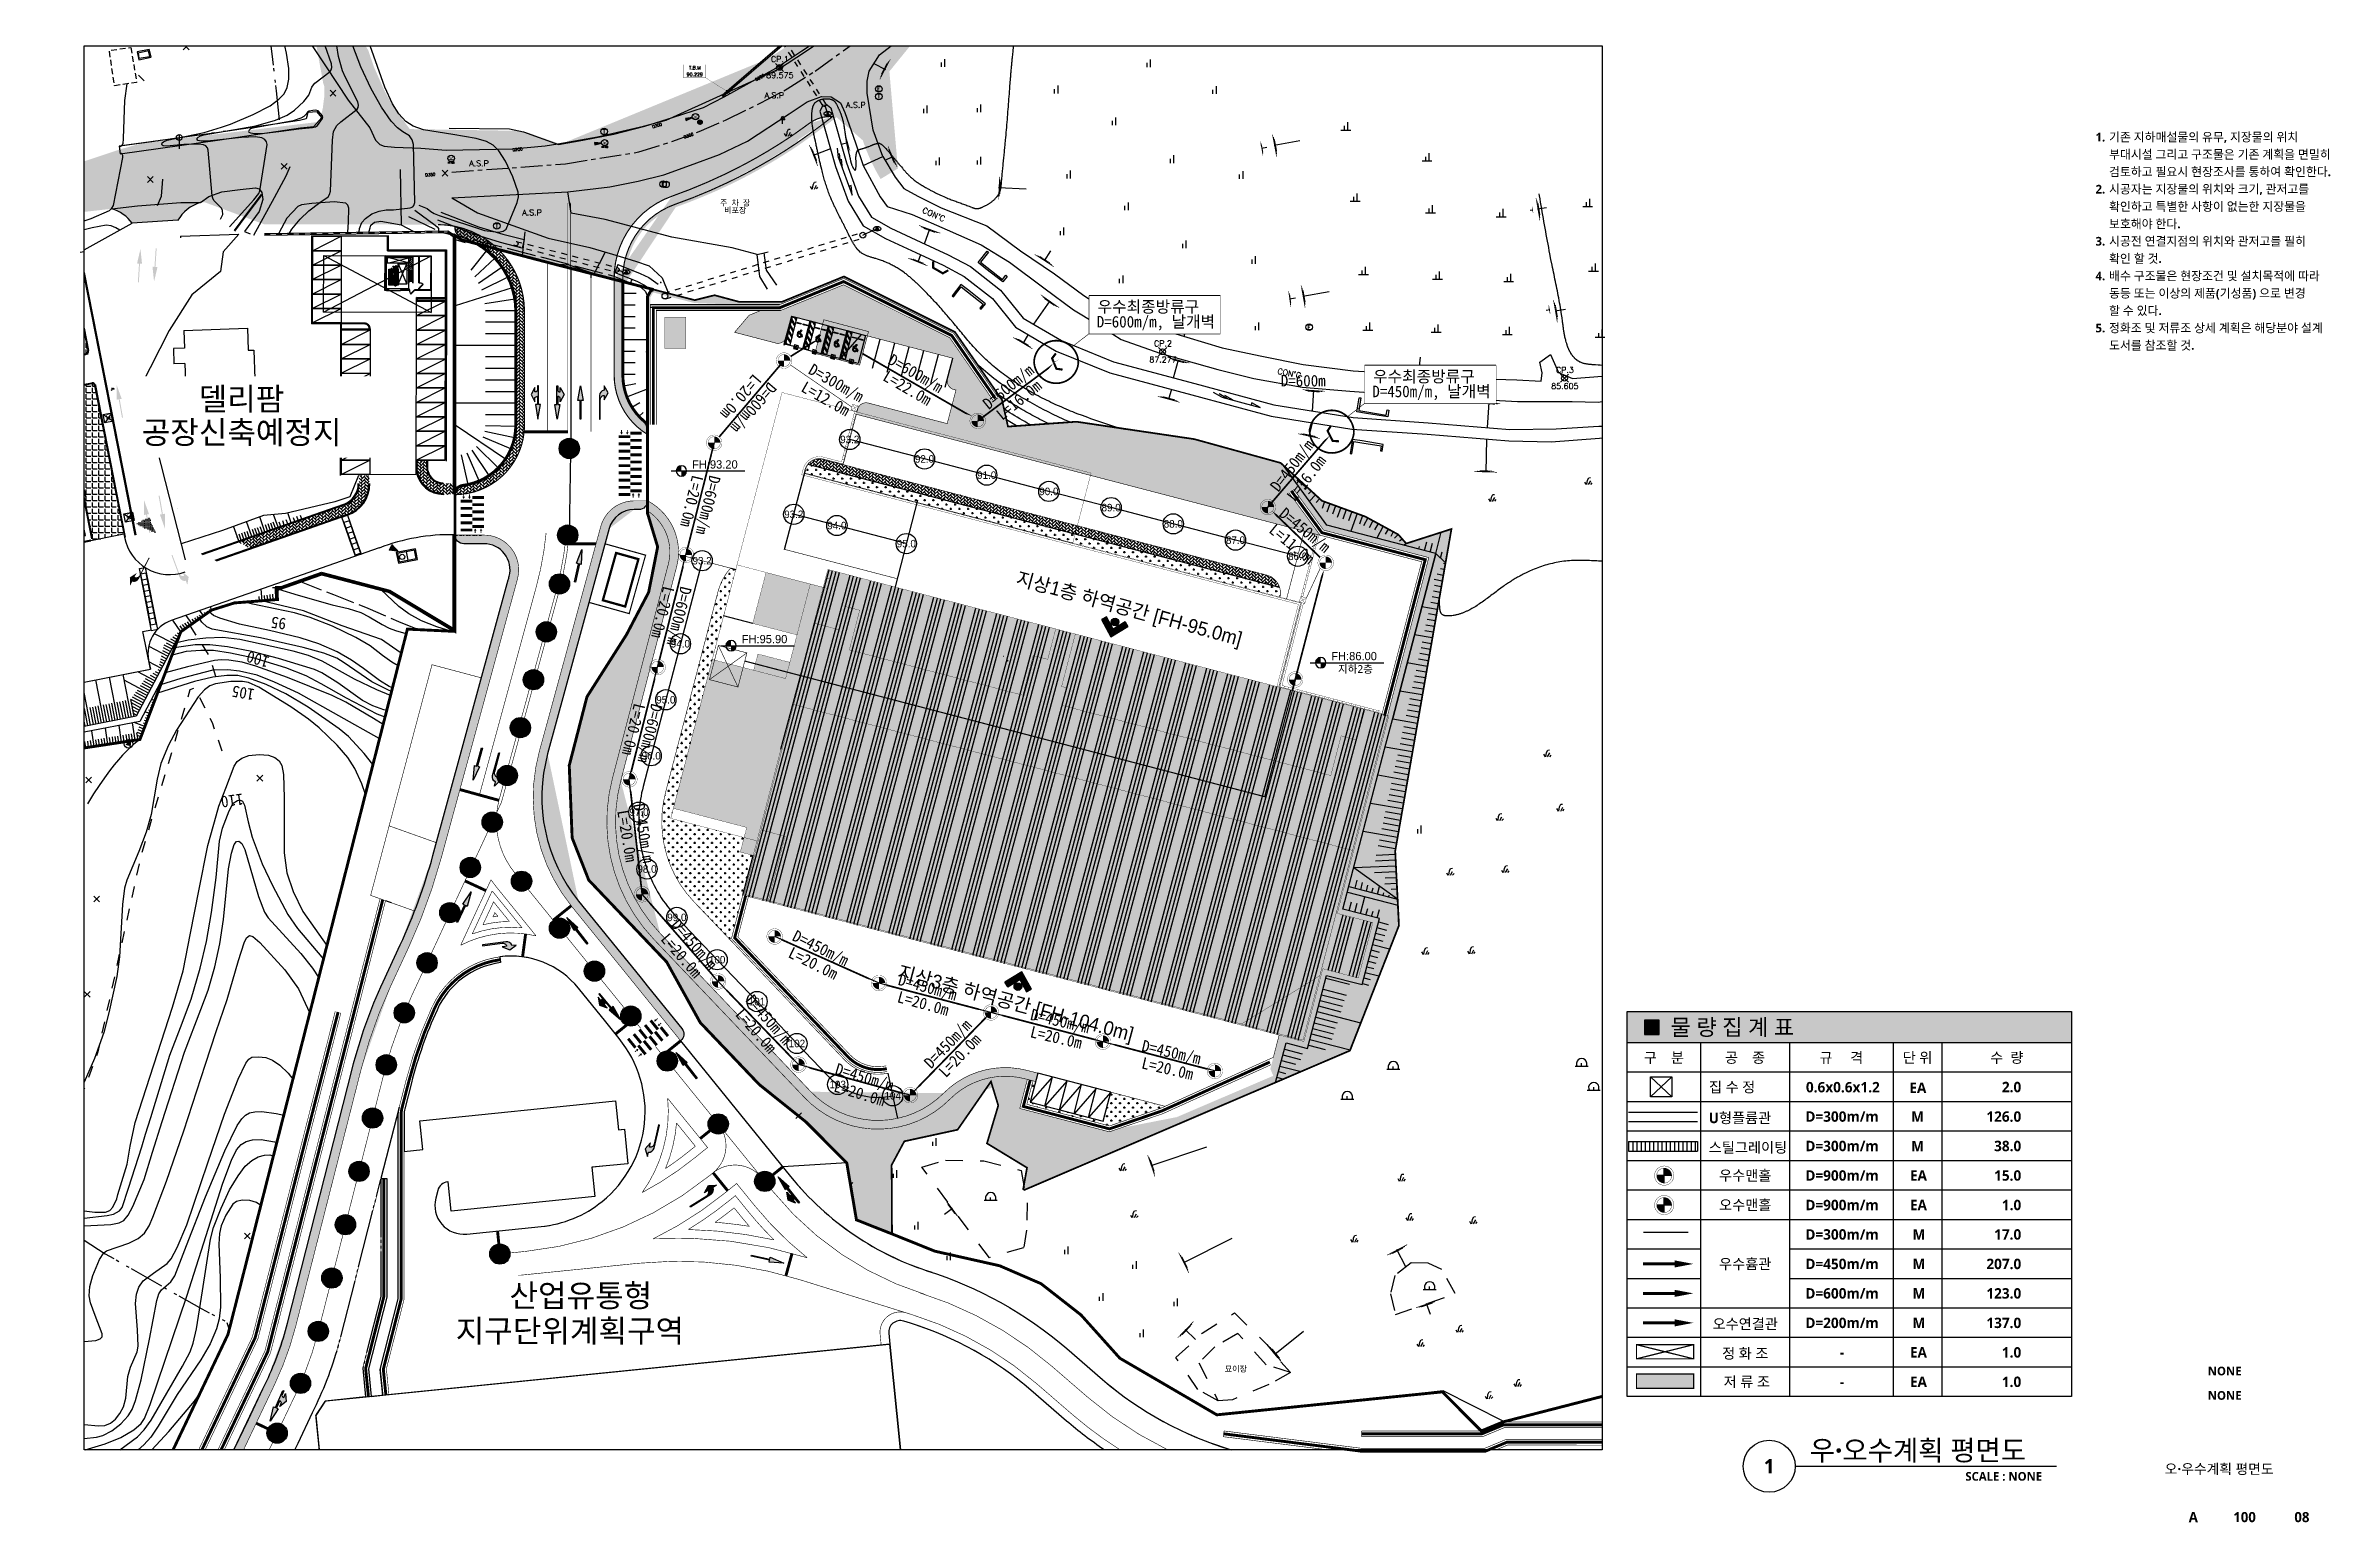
# Model space of a CAD drawing. Header units: inches. Extents: x 12 to 407, y 13 to 268.
import ezdxf
from ezdxf.enums import TextEntityAlignment as Align
from ezdxf.lldxf.tags import DXFTag

# ---------------------------------------------------------------- set-up
doc = ezdxf.new("R2010")
doc.units = ezdxf.units.IN
doc.header["$MEASUREMENT"] = 0
doc.set_wipeout_variables(frame=1)
for name, pattern in [('_DOTCENTER', [1.545, 1.03, -0.206, 0.103, -0.206]), ('AAA007', [1.5, 1, -0.5]), ('AAC006', [9.5, 6, -0.5, 0.5, -1.5, 0.5, -0.5]), ('AD0023', [6, 5, -1]), ('AZ071', [4, 2, -2]), ('CEN', [62, 60, -1, 0, -1]), ('CENTER', [2, 1.25, -0.25, 0.25, -0.25]), ('DASHED', [0.75, 0.5, -0.25]), ('DZ001', [4, 3, -1]), ('H-DICHU00', [1.65, 1.1, -0.333333, -0.216667]), ('HIDDEN', [2, 1, -1]), ('PHANTOM2', [12.5, 10, -0.5, 0.5, -0.5, 0.5, -0.5]), ('SITE_20200109$0$CENTER', [10.16, 6.35, -1.27, 1.27, -1.27]), ('상수', [0.95, 0.5, -0.05, -0.4]), ('오수', [0.95, 0.5, -0.05, -0.4]), ('우수', [0.95, 0.5, -0.05, -0.4])]:
    doc.linetypes.add(name, pattern=pattern)
for name, color, linetype in [('-0', 7, 'Continuous'), ('0-우수물량', 7, 'Continuous'), ('00_범례', 7, 'Continuous'), ('01-U형측구', 4, 'Continuous'), ('01-빗물받이', 7, 'Continuous'), ('0_문자', 7, 'Continuous'), ('0상수', 5, '상수'), ('0오수', 152, '오수'), ('0우수', 140, '우수'), ('1-1CON', 35, 'Continuous'), ('1-5CON', 30, 'Continuous'), ('1-CEN', 2, 'CENTER'), ('1-ROAD', 1, 'Continuous'), ('1-SIM', 8, 'Continuous'), ('1-TEXT', 7, 'Continuous'), ('1-U형측구', 7, 'Continuous'), ('1-구조물상세', 7, 'Continuous'), ('1-낙차구조물', 7, 'Continuous'), ('1-도로교통표지', 4, 'Continuous'), ('1-묘지', 4, 'Continuous'), ('1-물방향', 4, 'Continuous'), ('1-물선', 5, 'Continuous'), ('1-배수관', 134, 'HIDDEN'), ('1-비포장', 1, 'Continuous'), ('1-옹벽', 4, 'Continuous'), ('1-측량기준점', 6, 'Continuous'), ('1-하수관로', 4, 'HIDDEN'), ('1-휀스', 7, 'FENCELINE1'), ('125', 4, 'Continuous'), ('3-노면표시', 7, 'Continuous'), ('_HAT', 6, 'Continuous'), ('A-ANNO-TITL', 7, 'Continuous'), ('AA-HAT', 9, 'Continuous'), ('AA-XXXX-TXT1', 2, 'Continuous'), ('AAA007', 7, 'AAA007'), ('AAC006', 7, 'AAC006'), ('AD002', 7, 'Continuous'), ('AD0023', 1, 'AD0023'), ('ADA030', 1, 'Continuous'), ('AEC004', 1, 'Continuous'), ('AZ071', 7, 'AZ071'), ('AZ0803', 7, 'Continuous'), ('AZ1201', 7, 'Continuous'), ('BA003', 5, 'Continuous'), ('CA0011', 7, 'Continuous'), ('CA002', 7, 'Continuous'), ('CAA001', 8, 'Continuous'), ('CAA002', 30, 'Continuous'), ('CAR', 7, 'Continuous'), ('CE-SLOP-FILL', 1, 'Continuous'), ('CE_UNDER_LINE', 7, 'Continuous'), ('CEN', 1, 'CEN'), ('CL_BOX', 7, 'Continuous'), ('CL_TEXT', 7, 'Continuous'), ('CODE', 2, 'Continuous'), ('DA001', 3, 'Continuous'), ('DZ001', 7, 'DZ001'), ('G', 3, 'Continuous'), ('LSMD_CONT_LDREG_41500', 1, 'Continuous'), ('NAME', 3, 'Continuous'), ('NR', 7, 'Continuous'), ('SITE_20200109$0$22', 40, 'Continuous'), ('SITE_20200109$0$AA-CON', 2, 'Continuous'), ('SITE_20200109$0$AA-ETC', 4, 'Continuous'), ('SITE_20200109$0$AA-HACTH', 5, 'Continuous'), ('SITE_20200109$0$AA-VOID', 10, 'Continuous'), ('SITE_20200109$0$AA-WIN', 4, 'Continuous'), ('SITE_20200109$0$ELE7', 7, 'Continuous'), ('SITE_20200109$0$도로구역', 9, 'Continuous'), ('SITE_20200109$0$외형선_ISO_', 7, 'Continuous'), ('SITE_20200109$0$주차', 4, 'Continuous'), ('SITE_20200109$0$출력안됨', 155, 'Continuous'), ('Text', 7, 'Continuous'), ('TIT', 2, 'Continuous'), ('WID', 4, 'Continuous'), ('가구1', 5, 'Continuous'), ('가스밸브', 4, 'Continuous'), ('건물', 211, 'Continuous'), ('건축계획', 7, 'Continuous'), ('계_우수', 5, 'Continuous'), ('계획법면', 4, 'Continuous'), ('관경', 7, 'Continuous'), ('관길이', 1, 'Continuous'), ('도로레벨', 5, 'Continuous'), ('도로레벨1', 7, 'Continuous'), ('도로해치', 253, 'Continuous'), ('보도', 2, 'Continuous'), ('사업부지', 7, 'Continuous'), ('상단', 10, 'Continuous'), ('성토옹벽', 6, 'Continuous'), ('솔리드', 7, 'PHANTOM2'), ('오수맨홀', 4, 'Continuous'), ('우수계통', 5, 'Continuous'), ('우수맨', 5, 'Continuous'), ('절토옹벽', 2, 'Continuous'), ('지상1층외벽선', 4, 'Continuous'), ('지상2층외벽선', 5, 'Continuous'), ('지상3층외벽선', 6, 'Continuous'), ('지상4층외벽선', 7, 'Continuous'), ('지하1층외벽선', 3, 'Continuous'), ('지하2층외벽선', 2, 'Continuous'), ('체신주', 4, 'Continuous'), ('토목옹벽', 5, 'Continuous'), ('한전주', 4, 'Continuous'), ('휴게공간', 3, 'Continuous')]:
    doc.layers.add(name, color=color, linetype=linetype)
doc.styles.add('ghs', font='romans.shx', dxfattribs={"bigfont": 'ghs.shx'})
doc.styles.add('HY견고딕', font='')
doc.styles.add('HY울릉도M', font='NanumGothic.ttf')
doc.styles.add('HY헤드라인', font='H2HDRM.TTF')
doc.styles.add('SH_대대리576', font='')
doc.styles.get("Standard").update_dxf_attribs({"font": 'txt', "bigfont": 'whgtxt.shx'})
doc.styles.add('style1', font='')
doc.styles.add('TEXT', font='txt.shx', dxfattribs={"width": 0.333333, "bigfont": 'KORsimple'})
doc.styles.add('굴림', font='gulim.ttc')
doc.styles.add('휴먼모음T', font='HMFMMUEX.TTC')
doc.styles.get('HY견고딕').set_extended_font_data('DotumChe')
doc.styles.get('SH_대대리576').set_extended_font_data('NanumGothic', bold=True)
doc.styles.get('style1').set_extended_font_data('DotumChe')
doc.linetypes.add('FENCELINE1', pattern='A,0.25,-0.1,[133,ltypeshp.shx,S=0.1,R=0,X=-0.1,Y=0],-0.1,1', length=1.45)
tags = doc.linetypes.add('HIDDEN2', pattern=[4.7625, 3.175, -1.5875]).pattern_tags.tags
tags[6:7] = [DXFTag(74, 4), DXFTag(75, 0), DXFTag(340, '0'), DXFTag(46, 1.0), DXFTag(50, 0.0), DXFTag(44, 0.0), DXFTag(45, 0.0)]
tags[4:5] = [DXFTag(74, 4), DXFTag(75, 0), DXFTag(340, '0'), DXFTag(46, 1.0), DXFTag(50, 0.0), DXFTag(44, 0.0), DXFTag(45, 0.0)]
pattern_1 = [(0, (-296693.6058, -354742.037), (0.75, 0.75), [0.375, -1.125]), (90, (-296693.4183, -354742.2245), (-0.75, 0.75), [0.375, -1.125])]
pattern_2 = [(45, (0, 0), (-1.3258252, 1.3258252), [15, 15]), (135, (0, 0), (-1.3258252, -1.3258252), [15, 15])]
pattern_3 = [(45, (0, 0), (-0.6735192, 0.6735192), [7.62, 7.62])]
pattern_4 = [(45, (0, 0), (-1.3258252, 1.3258252), [15, 15])]
pattern_5 = [(315, (0, 0), (1.767767, 1.767767), [20, 20])]
pattern_6 = [(0, (-176.62415, -16.31994), (0.09375019, 0.18750003), [0, -0.18750038])]
pattern_7 = [(0, (-176.6241, -16.3199), (0, 1.1), [0.8000016, -0.3000006]), (90, (-176.6241, -16.3199), (-1.1000022, 1e-16), [0.8, -0.3])]
pattern_8 = [(44.99995, (-176.62415, -16.31994), (0, 0.5656855), [1.2000013, -0.4000004]), (135.00005, (-176.3413, -16.0371), (1e-16, 0.5656855), [1.2000013, -0.4000004])]

msp = doc.modelspace()

# ---------------------------------------------------------------- texts
at = {"color": 8, "style": '굴림', "width": 1.000002}
msp.add_text('T', height=0.218, dxfattribs=at).set_placement((17.49, 238.16, -109.41))
at = {"layer": '0-우수물량', "style": 'SH_대대리576'}
for s, p in [('집 수 정', (299.61, 87.08)), ('U형플륨관', (299.57, 81.75)), ('스틸그레이팅', (299.57, 76.65))]:
    msp.add_text(s, height=1.8, dxfattribs=at).set_placement(p)
at = {"layer": '0-우수물량', "color": 7, "style": 'SH_대대리576'}
msp.add_text('0.6x0.6x1.2', height=1.8, dxfattribs=at).set_placement((322.75, 87.07), align=Align.CENTER)
at = {"layer": '0-우수물량', "style": 'SH_대대리576'}
for s, p in [('EA', (335.71, 86.96)), ('M', (335.66, 81.98)), ('M', (335.66, 76.88))]:
    msp.add_text(s, height=1.8, dxfattribs=at).set_placement(p, align=Align.CENTER)
at = {"layer": '0_문자', "color": 8, "style": '휴먼모음T'}
for s, p in [('FH:93.20', (123.87, 194.92, 64.02)), ('FH:95.90', (132.45, 164.72, -23.5)), ('FH:86.00', (234.34, 161.78, 64.02))]:
    msp.add_text(s, height=1.434, dxfattribs=at).set_placement(p)
at = {"layer": '0_문자', "color": 8, "style": 'HY울릉도M'}
msp.add_text('지하2층', height=1.338, dxfattribs=at).set_placement((238.52, 160.26, 2.34), align=Align.MIDDLE_CENTER)
at = {"layer": '0상수', "ltscale": 2, "style": 'ghs'}
for rotation, p in [(19.6866, (123.35, 252.25, -109.41)), (4.2896, (78.65, 245.48, -109.41))]:
    msp.add_text('D350', height=0.5, rotation=rotation, dxfattribs=at).set_placement(p, align=Align.CENTER)
at = {"layer": '0오수', "style": 'ghs'}
for rotation, p in [(29.7908, (135.71, 262.32, -109.41)), (16.0114, (117.88, 253.99, -109.41)), (5.8207, (93.73, 249.85, -109.41))]:
    msp.add_text('D200', height=0.5, rotation=rotation, dxfattribs=at).set_placement(p, align=Align.CENTER)
at = {"layer": '1-TEXT', "linetype": 'Continuous', "style": 'ghs'}
for s, p in [('A.S.P', (138.08, 258.95, -109.41)), ('A.S.P', (152.18, 257.29, -109.41)), ('A.S.P', (87.05, 247.19, -109.41)), ('주 차 장', (131.33, 240.27, -109.41)), ('A.S.P', (96.21, 238.68, -109.41)), ('비포장', (131.33, 238.98, -109.41)), ('묘이장', (217.85, 38.66, -109.41))]:
    msp.add_text(s, height=1, dxfattribs=at).set_placement(p, align=Align.CENTER)
for rotation, p in [(336.1798, (165.44, 238.39, -109.41)), (348.4363, (226.98, 210.89, -109.41))]:
    msp.add_text("CON'C", height=1, rotation=rotation, dxfattribs=at).set_placement(p, align=Align.CENTER)
at = {"layer": '1-구조물상세', "linetype": 'Continuous', "style": 'ghs'}
for s, p in [('OUT=87.59', (147.29, 256.01, -109.41)), ('IN=?', (147.29, 256.16, -109.41)), ('D600', (147.32, 256.35, -109.41)), ('PIPE', (147.32, 256.5, -109.41)), ('OUT=86.89', (155.84, 236.12, -109.41)), ('IN=89.03', (155.84, 236.28, -109.41)), ('D1000', (155.86, 236.46, -109.41)), ('PIPE', (155.86, 236.62, -109.41)), ('D800', (112.51, 228.97, -109.41)), ('PIPE', (112.51, 229.12, -109.41)), ('OUT=89.28', (112.48, 228.62, -109.41)), ('IN=90.55', (112.48, 228.78, -109.41))]:
    msp.add_text(s, height=0.1, dxfattribs=at).set_placement(p, align=Align.CENTER)
at = {"layer": '1-측량기준점', "extrusion": (2.79293e-06, -1.90342e-05, 1), "style": 'ghs'}
for s, p in [('CP.1', (139.05, 265.21, -109.41)), ('89.575', (139.05, 262.42, -109.41)), ('87.277', (205.26, 213.26, -109.41)), ('CP.2', (205.26, 216.05, -109.41)), ('85.605', (274.71, 208.68, -109.41)), ('CP.3', (274.71, 211.47, -109.41))]:
    msp.add_text(s, height=1, dxfattribs=at).set_placement(p, align=Align.CENTER)
at = {"layer": '1-측량기준점', "style": 'ghs'}
for s, p in [('90.229', (124.34, 262.75, -109.41)), ('T.B.M', (124.35, 263.93, -109.41))]:
    msp.add_text(s, height=0.588, dxfattribs=at).set_placement(p, align=Align.CENTER)
at = {"layer": 'A-ANNO-TITL', "style": 'SH_대대리576'}
for s, p in [('1.', (367.25, 252.22)), ('2.', (367.25, 243.22)), ('3.', (367.25, 234.22)), ('4.', (367.25, 228.22)), ('5.', (367.25, 219.22))]:
    msp.add_text(s, height=1.5, dxfattribs=at).set_placement(p, align=Align.MIDDLE_CENTER)
for s, p in [('기존 지하매설물의 유무, 지장물의 위치', (368.75, 252.22)), ('부대시설 그리고 구조물은 기존 계획을 면밀히', (368.75, 249.22)), ('검토하고 필요시 현장조사를 통하여 확인한다.', (368.75, 246.22)), ('시공자는 지장물의 위치와 크기, 관저고를', (368.75, 243.22)), ('확인하고 특별한 사항이 없는한 지장물을 ', (368.75, 240.22)), ('보호해야 한다.', (368.75, 237.22)), ('시공전 연결지점의 위치와 관저고를 필히', (368.75, 234.22)), ('확인 할 것.', (368.75, 231.22)), ('배수 구조물은 현장조건 및 설치목적에 따라', (368.75, 228.22)), ('동등 또는 이상의 제품(기성품) 으로 변경', (368.75, 225.22)), ('할 수 있다.', (368.75, 222.22)), ('도서를 참조할 것.', (368.75, 216.22)), ('정화조 및 저류조 상세 계획은 해당분야 설계', (368.75, 219.22))]:
    msp.add_text(s, height=1.5, dxfattribs=at).set_placement(p, align=Align.MIDDLE_LEFT)
for s, height, p in [('NONE', 1.5, (388.73, 38.89)), ('NONE', 1.5, (388.73, 34.67)), ('오·우수계획 평면도', 1.75, (387.78, 21.99)), ('A', 1.75, (383.31, 13.64)), ('100', 1.75, (392.17, 13.64)), ('08', 1.75, (402.08, 13.64))]:
    msp.add_text(s, height=height, dxfattribs=at).set_placement(p, align=Align.MIDDLE)
at = {"layer": 'CA0011', "color": 253, "style": 'HY견고딕'}
for s, rotation, p in [('95', 172.7466, (51.25, 169.34, 106.1)), ('100', 163.3335, (47.25, 163.44, 106.1)), ('105', 170.1743, (44.55, 157.43, 106.1)), ('110', 187.8387, (42.34, 138.23, 106.1))]:
    msp.add_text(s, height=2, rotation=rotation, dxfattribs=at).set_placement(p, align=Align.RIGHT)
at = {"layer": 'CL_TEXT', "color": 7, "style": 'SH_대대리576'}
msp.add_text('물 량 집 계 표', height=2.8, dxfattribs=at).set_placement((292.98, 98.33), align=Align.MIDDLE_LEFT)
at = {"layer": 'CODE', "color": 8, "width": 1.000002}
msp.add_text(' J', height=0.2, dxfattribs=at).set_placement((23.31, 208.64, -109.41), align=Align.TOP_LEFT)
at = {"layer": 'NAME', "color": 8, "width": 1.000002}
msp.add_text(' 163', height=0.2, dxfattribs=at).set_placement((23.31, 208.64, -109.41))
at = {"layer": 'Text', "color": 7, "style": 'SH_대대리576'}
msp.add_text('구    분', height=1.8, dxfattribs=at).set_placement((291.83, 93.08), align=Align.MIDDLE_CENTER)
at = {"layer": 'Text', "color": 0, "style": 'SH_대대리576'}
for s, p in [('공    종', (305.84, 93.08)), ('규     격', (322.49, 93.08)), ('단 위', (335.65, 93.08)), ('수  량', (351.07, 93.08)), ('D=300m/m', (322.61, 82.89)), ('D=300m/m', (322.61, 77.8)), ('우수맨홀', (305.88, 72.7)), ('D=900m/m', (322.61, 72.7)), ('EA', (335.81, 72.7)), ('오수맨홀', (305.88, 67.6)), ('D=900m/m', (322.61, 67.6)), ('EA', (335.81, 67.6)), ('D=300m/m', (322.61, 62.51)), ('M', (335.89, 62.51)), ('우수흄관', (305.88, 57.41)), ('D=450m/m', (322.61, 57.41)), ('M', (335.89, 57.41)), ('D=600m/m', (322.61, 52.32)), ('M', (335.89, 52.32)), ('오수연결관', (305.88, 47.04)), ('D=200m/m', (322.61, 47.22)), ('M', (335.89, 47.22)), ('정 화 조', (305.88, 41.94)), ('-', (322.61, 42.12)), ('EA', (335.81, 42.12)), ('저 류 조', (306.15, 37.03)), ('-', (322.61, 37.03)), ('EA', (335.81, 37.03))]:
    msp.add_text(s, height=1.8, dxfattribs=at).set_placement(p, align=Align.MIDDLE_CENTER)
for s, p in [('2.0', (353.58, 87.99)), ('126.0', (353.58, 82.89)), ('38.0', (353.58, 77.8)), ('15.0', (353.58, 72.7)), ('1.0', (353.58, 67.6)), ('17.0', (353.58, 62.51)), ('207.0', (353.58, 57.41)), ('123.0', (353.58, 52.32)), ('1.0', (353.58, 42.12)), ('1.0', (353.58, 37.03))]:
    msp.add_text(s, height=1.8, dxfattribs=at).set_placement(p, align=Align.MIDDLE_RIGHT)
at = {"layer": 'Text', "color": 7, "style": 'SH_대대리576'}
msp.add_text('137.0', height=1.8, dxfattribs=at).set_placement((353.58, 47.22), align=Align.MIDDLE_RIGHT)
at = {"layer": '가스밸브', "linetype": 'Continuous', "style": 'ghs', "width": 0.244397}
msp.add_text('GM/B', height=0.525, dxfattribs=at).set_placement((124.98, 254.53, -109.41), (125.5, 254.53, -109.41), align=Align.FIT)
at = {"layer": '계_우수', "color": 8, "linetype": 'Continuous', "style": 'TEXT', "oblique": 360, "width": 0.999999}
for p in [(23.04, 203.7, -109.41), (26.6, 186.52, -109.41)]:
    msp.add_text('우', height=0.889, rotation=10.8462, dxfattribs=at).set_placement(p, align=Align.MIDDLE_CENTER)
at = {"layer": '관경', "color": 7, "linetype": 'ByBlock', "style": 'style1'}
for s, rotation, p in [('D=600m/m', 329.7804, (162.55, 211.38, -23.5)), ('D=600m/m', 229.4661, (134.53, 205.43, -23.5)), ('D=300m/m', 330.3317, (148.8, 209.74, -23.5)), ('D=600m/m', 39.1589, (178.51, 209.06, -23.5)), ('D=450m/m', 52.3577, (227.56, 195.46, 152.5)), ('D=600m/m', 256.5128, (126.67, 188.6, -23.5)), ('D=450m/m', 320.5637, (229.8, 184.29, 152.5)), ('D=600m/m', 256.5128, (121.66, 169.4, -23.5)), ('D=600m/m', 256.5128, (116.62, 149.14, -23.5)), ('D=450m/m', 279.4778, (115.53, 131.89, -23.5)), ('D=450m/m', 311.0117, (124.25, 112.65, -23.5)), ('D=450m/m', 333.7139, (146.11, 112.03, -23.5)), ('D=450m/m', 344.4907, (164.59, 105.26, -23.5)), ('D=450m/m', 311.0117, (137.15, 99.62, -23.5)), ('D=450m/m', 46.2644, (168.04, 95.47, -23.5)), ('D=450m/m', 346.9185, (187.47, 99.42, -23.5)), ('D=450m/m', 346.9185, (206.71, 94.03, -23.5)), ('D=450m/m', 343.0955, (153.68, 89.71, -23.5))]:
    msp.add_text(s, height=2, rotation=rotation, dxfattribs=at).set_placement(p, align=Align.MIDDLE_CENTER)
msp.add_text('D=600m', height=2, dxfattribs=at).set_placement((229.49, 210.11, 152.5), align=Align.MIDDLE_CENTER)
at = {"layer": '관길이', "color": 7, "linetype": 'ByBlock', "style": 'style1'}
for s, rotation, p in [('L=20.0m', 229.4661, (132.32, 207.32, -23.5)), ('L=12.0m', 330.3317, (146.97, 207, -23.5)), ('L=22.0m', 329.7804, (161.09, 208.86, -23.5)), ('L=16.0m', 39.1589, (180.35, 206.79, -23.5)), ('L=20.0m', 256.5128, (123.83, 189.28, -23.5)), ('L=16.0m', 52.3577, (230.02, 193.27, 152.5)), ('L=11.0m', 320.5637, (227.54, 181.9, 152.5)), ('L=20.0m', 256.5128, (118.82, 170.08, -23.5)), ('L=20.0m', 256.5128, (113.78, 149.82, -23.5)), ('L=20.0m', 279.4778, (112.66, 131.41, -23.5)), ('L=20.0m', 311.0117, (122.05, 110.73, -23.5)), ('L=20.0m', 333.7139, (144.82, 109.41, -23.5)), ('L=20.0m', 344.4907, (163.82, 102.45, -23.5)), ('L=20.0m', 311.0117, (134.95, 97.71, -23.5)), ('L=20.0m', 46.2644, (170.14, 93.46, -23.5)), ('L=20.0m', 346.9185, (186.81, 96.58, -23.5)), ('L=20.0m', 346.9185, (206.05, 91.19, -23.5)), ('L=20.0m', 343.0955, (152.83, 86.92, -23.5))]:
    msp.add_text(s, height=2, rotation=rotation, dxfattribs=at).set_placement(p, align=Align.MIDDLE_CENTER)
at = {"layer": '도로레벨', "color": 8, "linetype": 'Continuous', "style": 'HY헤드라인'}
for s, rotation, p in [('지상1층 하역공간 [FH-95.0m]', 344.6125, (199.42, 170.72, -134)), ('지상3층 하역공간 [FH-104.0m]', 344.8638, (179.81, 102.52, -134))]:
    msp.add_text(s, height=2.4, rotation=rotation, dxfattribs=at).set_placement(p, align=Align.MIDDLE_CENTER)
at = {"layer": '도로레벨1', "color": 5, "linetype": 'Continuous', "style": 'HY헤드라인'}
for s, p in [('93.0', (102.66, 198.4, -109.41)), ('93.2', (102.38, 183.42, -109.41)), ('93.9', (100.96, 174.97, -109.41)), ('94.9', (98.69, 166.69, -109.41)), ('95.9', (96.46, 158.41, -109.41)), ('96.9', (94.2, 150.13, -109.41)), ('97.9', (91.93, 141.85, -109.41)), ('98.9', (89.34, 133.79, -109.41)), ('99.9', (85.55, 125.96, -109.41)), ('104', (128.4, 81.61, -109.41)), ('104', (136.44, 71.68, -109.41)), ('104', (90.66, 59.12, -109.41))]:
    msp.add_text(s, height=1.3, dxfattribs=at).set_placement(p, align=Align.MIDDLE_CENTER)
at = {"layer": '도로레벨1', "color": 8, "linetype": 'Continuous', "style": 'HY헤드라인'}
for s, p in [('93.2', (151.13, 199.95, -23.5)), ('92.0', (164.04, 196.58, -23.5)), ('91.0', (174.79, 193.78, -23.5)), ('90.0', (185.54, 190.97, -23.5)), ('93.2', (141.45, 187.01, -23.5)), ('94.0', (148.9, 185.07, -23.5)), ('89.0', (196.29, 188.17, -23.5)), ('88.0', (207.04, 185.36, -23.5)), ('95.0', (160.9, 181.94, -23.5)), ('87.0', (217.79, 182.55, -23.5)), ('93.2', (125.61, 178.99, -23.5)), ('86.0', (228.54, 179.75, -23.5)), ('94.0', (121.86, 164.63, -23.5)), ('95.0', (119.34, 154.95, -23.5)), ('96.0', (116.81, 145.27, -23.5)), ('97.0', (114.7, 135.52, -23.5)), ('98.0', (116.08, 125.69, -23.5)), ('99.0', (121.25, 117.32, -23.5)), ('100', (128.21, 110.01, -23.5)), ('101', (135.1, 102.77, -23.5)), ('102', (142, 95.52, -23.5)), ('103', (149.04, 88.44, -23.5)), ('104', (158.55, 86.48, -23.5))]:
    msp.add_text(s, height=1.3, dxfattribs=at).set_placement(p, align=Align.MIDDLE_CENTER)
at = {"layer": '도로레벨1', "color": 5, "linetype": 'Continuous', "style": 'HY헤드라인', "width": 0.75}
for s, p in [('100.9', (82.01, 118.14, -109.41)), ('101.9', (78.07, 109.48, -109.41)), ('102.9', (74.14, 100.82, -109.41)), ('103.9', (71.03, 91.84, -109.41)), ('104.9', (68.66, 82.63, -109.41)), ('105.9', (66.32, 73.41, -109.41)), ('106.9', (63.97, 64.19, -109.41)), ('107.9', (61.63, 54.97, -109.41)), ('108.9', (59.28, 45.75, -109.41)), ('109.9', (56.21, 36.76, -109.41)), ('110.9', (52.16, 28.15, -109.41))]:
    msp.add_text(s, height=1.3, dxfattribs=at).set_placement(p, align=Align.MIDDLE_CENTER)
at = {"layer": '오수맨홀', "linetype": 'Continuous', "style": 'ghs'}
for p in [(124.46, 255.38, -109.41), (82.22, 248.18, -109.41), (108.77, 250.88, -109.41)]:
    msp.add_text('오', height=0.75, dxfattribs=at).set_placement(p, align=Align.CENTER)
at = {"layer": '오수맨홀', "linetype": 'Continuous', "style": 'ghs', "width": 0.673193}
for p, p2 in [((108.22, 250.36, -109.41), (109.33, 250.36, -109.41)), ((81.67, 247.66, -109.41), (82.78, 247.66, -109.41))]:
    msp.add_text('H=1.00', height=0.3, dxfattribs=at).set_placement(p, p2, align=Align.FIT)
at = {"layer": '체신주', "linetype": 'Continuous', "style": 'ghs'}
for p in [(156.13, 258.89, -109.41), (108.69, 252.81, -109.41), (119.38, 243.68, -109.41), (90.14, 236.5, -109.41)]:
    msp.add_text('T', height=0.75, dxfattribs=at).set_placement(p, align=Align.CENTER)
at = {"layer": '한전주', "linetype": 'Continuous', "style": 'ghs'}
for p in [(156.14, 260.17, -109.41), (118.86, 243.71, -109.41), (230.53, 218.98, -109.41)]:
    msp.add_text('E', height=0.75, dxfattribs=at).set_placement(p, align=Align.CENTER)

# ---------------------------------------------------------------- blocks, each defined once
blk = doc.blocks.new('*U23')
at = {"layer": 'A-ANNO-TITL'}
blk.add_line((0, 0), (4517, 0), dxfattribs=at)
blk.add_circle((-450, 0), 450, dxfattribs=at)
at = {"layer": 'AA-XXXX-TXT1', "style": 'SH_대대리576'}
blk.add_attdef('DWG.TITLE', (250, 100), '', height=350, dxfattribs=at)
at = {"layer": 'AA-XXXX-TXT1', "color": 7, "style": 'SH_대대리576'}
blk.add_attdef('NO1', text='', height=300, dxfattribs=at).set_placement((-450, 0), align=Align.MIDDLE)
at = {"layer": 'AA-XXXX-TXT1', "style": 'SH_대대리576'}
blk.add_attdef('SCALE', text='', height=150, dxfattribs=at).set_placement((4267, -100), align=Align.TOP_RIGHT)
blk = doc.blocks.new('SITE_20200109$0$A$C3D8971C')
at = {"linetype": 'Continuous'}
h = blk.add_hatch(dxfattribs=at)
h.set_pattern_fill('ANSI31', color=9, scale=10, angle=270, style=0)
h.set_pattern_definition([(315, (0, 0), (0.8838835, 0.8838835), [10, 10])])
h.paths.add_polyline_path([(-476, -812), (-476, -809), (-456, -807), (-456, -809)])
h = blk.add_hatch(dxfattribs=at)
h.set_pattern_fill('ANSI31', color=9, scale=15, style=0)
h.set_pattern_definition(pattern_4)
h.paths.add_polyline_path([(-456, -805), (-456, -806), (-473, -806), (-473, -805)])
h = blk.add_hatch(dxfattribs=at)
h.set_pattern_fill('ANSI31', color=9, scale=20, angle=270, style=0)
h.set_pattern_definition(pattern_5)
h.paths.add_polyline_path([(-471, -805), (-472, -805), (-472, -796), (-468, -793), (-457, -793), (-456, -795), (-456, -804), (-457, -805)])
h = blk.add_hatch(dxfattribs=at)
h.set_pattern_fill('ANSI31', color=9, scale=7.62, style=0)
h.set_pattern_definition(pattern_3)
h.paths.add_polyline_path([(-459, -820), (-459, -820), (-456, -820), (-456, -820), (-456, -834), (-456, -834), (-459, -834), (-459, -834)])
h = blk.add_hatch(dxfattribs=at)
h.set_pattern_fill('ANSI31', color=9, scale=20, angle=270, style=0)
h.set_pattern_definition(pattern_5)
h.paths.add_polyline_path([(-412, -805), (-414, -804), (-414, -795), (-412, -793), (-402, -793), (-398, -796), (-398, -805), (-398, -805)])
h = blk.add_hatch(dxfattribs=at)
h.set_pattern_fill('ANSI31', color=9, scale=15, style=0)
h.set_pattern_definition(pattern_4)
h.paths.add_polyline_path([(-414, -806), (-414, -805), (-398, -805), (-398, -800), (-397, -800), (-397, -806)])
h = blk.add_hatch(dxfattribs=at)
h.set_pattern_fill('ANSI31', color=9, scale=15.24, angle=180, style=0)
h.set_pattern_definition([(225, (0, 0), (1.3470384, -1.3470384), [15.24, 15.24])])
h.paths.add_polyline_path([(-414, -816), (-414, -812), (-392, -812), (-392, -810), (-391, -810), (-390, -810), (-390, -815), (-391, -816)])
h = blk.add_hatch(dxfattribs=at)
h.set_pattern_fill('ANSI31', color=9, scale=7.62, style=0)
h.set_pattern_definition(pattern_3)
h.paths.add_polyline_path([(-410, -834), (-411, -834), (-414, -834), (-414, -834), (-414, -820), (-414, -820), (-411, -820), (-410, -820)])
h = blk.add_hatch(dxfattribs=at)
h.set_pattern_fill('ANSI37', color=9, scale=15, style=0)
h.set_pattern_definition(pattern_2)
h.paths.add_polyline_path([(-390, -816), (-390, -819), (-413, -819), (-413, -816)])
h = blk.add_hatch(dxfattribs=at)
h.set_pattern_fill('ANSI37', color=9, scale=15, style=0)
h.set_pattern_definition(pattern_2)
h.paths.add_polyline_path([(-390, -835), (-390, -838), (-413, -838), (-413, -835)])
h = blk.add_hatch(dxfattribs=at)
h.set_pattern_fill('ANSI31', color=9, scale=25.4, style=0)
h.set_pattern_definition([(45, (0, 0), (-2.245064, 2.245064), [25.4, 25.4])])
h.paths.add_polyline_path([(-410, -819), (-410, -835), (-385, -835), (-385, -830), (-356, -830), (-356, -823), (-385, -823), (-385, -819)])
at = {"color": 9, "linetype": 'Continuous', "ltscale": 0.2}
for p, q in [((-193, 101), (-268, 101)), ((-268, 95), (-268, 101)), ((-193, 95), (-268, 95)), ((-193, -164), (-193, 101)), ((1982, 105), (2057, 105)), ((1995, 99), (2045, 99)), ((-455, -823), (-455, -792)), ((-447, -854), (-447, -792)), ((-415, -823), (-415, -792)), ((1629, -546), (1630, -546)), ((1629, -546), (1629, -556)), ((1630, -555), (1629, -556)), ((1630, -626), (1629, -626)), ((1629, -636), (1629, -626)), ((1629, -636), (1630, -635)), ((1638, -546), (1630, -546)), ((1630, -546), (1630, -555)), ((1638, -555), (1630, -555)), ((1638, -626), (1630, -626)), ((1630, -635), (1630, -626)), ((1638, -635), (1630, -635)), ((1639, -546), (1638, -546)), ((1638, -546), (1638, -555)), ((1638, -555), (1639, -556)), ((1638, -635), (1638, -626)), ((1638, -626), (1639, -626)), ((1639, -636), (1638, -635)), ((1639, -546), (1639, -556)), ((1639, -636), (1639, -626)), ((2564, -591), (2532, -591)), ((2587, -591), (2546, -591)), ((2617, -591), (2566, -591)), ((2579, -528), (2625, -528)), ((2597, -559), (2597, -496)), ((2597, -580), (2597, -539)), ((2597, -605), (2597, -577)), ((2597, -601), (2597, -642))]:
    blk.add_line(p, q, dxfattribs=at)
at = {"color": 9, "linetype": 'Continuous'}
for p, q in [((-268, -164), (-268, 101)), ((-262, -164), (-262, 95)), ((1982, -164), (1982, 105)), ((1982, 99), (2057, 99)), ((2051, -164), (2051, 99)), ((2057, -164), (2057, 105)), ((-705, -961), (-705, -750)), ((-705, -750), (-305, -750)), ((-705, -800), (-305, -800)), ((-305, -910), (-705, -910)), ((-305, -961), (-705, -961)), ((-655, -910), (-655, -800)), ((-512, -821), (-524, -821)), ((-524, -821), (-524, -823)), ((-512, -823), (-524, -823)), ((-512, -831), (-524, -831)), ((-524, -831), (-524, -832)), ((-512, -832), (-524, -832)), ((-523, -820), (-523, -821)), ((-513, -820), (-523, -820)), ((-513, -821), (-523, -821)), ((-523, -834), (-523, -833)), ((-513, -833), (-523, -833)), ((-513, -834), (-523, -834)), ((-522, -820), (-522, -819)), ((-513, -819), (-522, -819)), ((-522, -830), (-522, -824)), ((-522, -829), (-522, -825)), ((-520, -819), (-520, -817)), ((-516, -817), (-520, -817)), ((-520, -821), (-520, -821)), ((-520, -833), (-520, -832)), ((-519, -835), (-520, -834)), ((-516, -835), (-519, -835)), ((-516, -819), (-516, -817)), ((-516, -821), (-516, -821)), ((-516, -833), (-516, -832)), ((-515, -834), (-516, -835)), ((-515, -823), (-485, -823)), ((-515, -830), (-485, -830)), ((-514, -823), (-514, -830)), ((-514, -830), (-514, -824)), ((-513, -820), (-513, -819)), ((-513, -820), (-513, -821)), ((-513, -834), (-513, -833)), ((-512, -821), (-512, -823)), ((-512, -832), (-512, -831)), ((-315, -184), (-500, -184)), ((-500, -184), (-500, -201)), ((-500, -201), (-315, -201)), ((-500, -980), (-315, -980)), ((-500, -996), (-500, -980)), ((-315, -996), (-500, -996)), ((-378, -201), (-491, -201)), ((-491, -201), (-491, -211)), ((-378, -209), (-491, -209)), ((-491, -211), (-465, -211)), ((-491, -980), (-491, -969)), ((-491, -969), (-465, -969)), ((-378, -972), (-491, -972)), ((-378, -980), (-491, -980)), ((-485, -758), (-485, -718)), ((-485, -728), (-362, -728)), ((-485, -738), (-408, -738)), ((-485, -758), (-483, -758)), ((-485, -823), (-485, -819)), ((-485, -819), (-385, -819)), ((-485, -830), (-485, -835)), ((-485, -835), (-385, -835)), ((-472, -145), (-484, -145)), ((-484, -145), (-484, -147)), ((-472, -147), (-484, -147)), ((-472, -154), (-484, -154)), ((-484, -154), (-484, -156)), ((-472, -156), (-484, -156)), ((-472, -1025), (-484, -1025)), ((-484, -1025), (-484, -1027)), ((-472, -1027), (-484, -1027)), ((-472, -1034), (-484, -1034)), ((-484, -1034), (-484, -1036)), ((-472, -1036), (-484, -1036)), ((-483, -143), (-483, -145)), ((-472, -143), (-483, -143)), ((-472, -145), (-483, -145)), ((-483, -158), (-483, -156)), ((-472, -156), (-483, -156)), ((-472, -158), (-483, -158)), ((-483, -715), (-408, -715)), ((-483, -738), (-479, -791)), ((-483, -1023), (-483, -1025)), ((-472, -1023), (-483, -1023)), ((-472, -1025), (-483, -1025)), ((-483, -1038), (-483, -1036)), ((-472, -1036), (-483, -1036)), ((-472, -1038), (-483, -1038)), ((-482, -143), (-482, -143)), ((-473, -143), (-482, -143)), ((-482, -154), (-482, -147)), ((-482, -1023), (-482, -1023)), ((-473, -1023), (-482, -1023)), ((-482, -1034), (-482, -1027)), ((-481, -152), (-481, -149)), ((-481, -1032), (-481, -1029)), ((-480, -143), (-480, -141)), ((-476, -141), (-480, -141)), ((-480, -145), (-480, -145)), ((-480, -156), (-480, -156)), ((-479, -159), (-480, -158)), ((-480, -1023), (-480, -1021)), ((-476, -1021), (-480, -1021)), ((-480, -1025), (-480, -1025)), ((-480, -1036), (-480, -1036)), ((-479, -1039), (-480, -1038)), ((-476, -159), (-479, -159)), ((-479, -810), (-479, -815)), ((-479, -810), (-479, -810)), ((-479, -810), (-477, -810)), ((-479, -815), (-479, -816)), ((-479, -819), (-479, -816)), ((-479, -816), (-456, -816)), ((-456, -816), (-479, -816)), ((-456, -819), (-479, -819)), ((-479, -838), (-479, -835)), ((-456, -835), (-479, -835)), ((-479, -839), (-479, -838)), ((-479, -838), (-456, -838)), ((-479, -839), (-479, -838)), ((-456, -838), (-479, -838)), ((-479, -838), (-456, -838)), ((-479, -842), (-479, -839)), ((-479, -842), (-479, -839)), ((-476, -1039), (-479, -1039)), ((-477, -710), (-477, -712)), ((-477, -810), (-477, -812)), ((-477, -812), (-456, -812)), ((-458, -844), (-477, -844)), ((-460, -844), (-477, -844)), ((-476, -143), (-476, -141)), ((-476, -145), (-476, -145)), ((-476, -156), (-476, -156)), ((-475, -158), (-476, -159)), ((-476, -1023), (-476, -1021)), ((-476, -1025), (-476, -1025)), ((-476, -1036), (-476, -1036)), ((-475, -1038), (-476, -1039)), ((-475, -147), (-395, -147)), ((-475, -154), (-470, -154)), ((-476, -525), (-476, -570)), ((-476, -570), (-340, -570)), ((-475, -708), (-408, -708)), ((-456, -807), (-476, -809)), ((-476, -809), (-476, -812)), ((-456, -809), (-476, -812)), ((-463, -1027), (-475, -1027)), ((-395, -1034), (-475, -1034)), ((-474, -147), (-474, -154)), ((-474, -154), (-474, -147)), ((-474, -1034), (-474, -1027)), ((-474, -1034), (-474, -1027)), ((-473, -143), (-473, -143)), ((-473, -806), (-473, -805)), ((-456, -805), (-473, -805)), ((-456, -806), (-473, -806)), ((-473, -1023), (-473, -1023)), ((-472, -143), (-472, -145)), ((-472, -145), (-472, -147)), ((-472, -156), (-472, -154)), ((-472, -158), (-472, -156)), ((-472, -570), (-472, -708)), ((-468, -793), (-472, -796)), ((-472, -805), (-472, -796)), ((-472, -805), (-471, -805)), ((-472, -1023), (-472, -1025)), ((-472, -1025), (-472, -1027)), ((-472, -1036), (-472, -1034)), ((-472, -1038), (-472, -1036)), ((-456, -805), (-471, -805)), ((-469, -800), (-371, -800)), ((-468, -845), (-468, -849)), ((-456, -793), (-468, -793)), ((-465, -159), (-465, -182)), ((-465, -182), (-405, -182)), ((-465, -211), (-465, -209)), ((-465, -226), (-465, -211)), ((-405, -226), (-465, -226)), ((-405, -955), (-465, -955)), ((-465, -955), (-465, -969)), ((-465, -969), (-465, -972)), ((-407, -999), (-463, -999)), ((-463, -999), (-463, -1027)), ((-462, -802), (-462, -803)), ((-461, -850), (-461, -843)), ((-461, -843), (-457, -843)), ((-461, -850), (-399, -850)), ((-461, -510), (-355, -510)), ((-460, -715), (-444, -715)), ((-461, -805), (-399, -805)), ((-459, -819), (-459, -835)), ((-459, -820), (-459, -820)), ((-459, -834), (-459, -820)), ((-459, -820), (-456, -820)), ((-459, -834), (-459, -834)), ((-459, -834), (-456, -834)), ((-458, -148), (-458, -147)), ((-412, -147), (-458, -147)), ((-458, -166), (-458, -148)), ((-458, -148), (-458, -148)), ((-456, -155), (-458, -148)), ((-458, -166), (-456, -159)), ((-458, -167), (-458, -166)), ((-458, -166), (-458, -166)), ((-411, -167), (-458, -167)), ((-412, -167), (-458, -167)), ((-458, -854), (-458, -844)), ((-458, -852), (-458, -846)), ((-447, -854), (-458, -854)), ((-449, -206), (-457, -206)), ((-457, -224), (-449, -224)), ((-457, -793), (-456, -795)), ((-457, -805), (-456, -804)), ((-457, -820), (-403, -820)), ((-457, -820), (-457, -843)), ((-457, -956), (-449, -956)), ((-449, -974), (-457, -974)), ((-456, -155), (-447, -155)), ((-456, -159), (-456, -155)), ((-447, -159), (-456, -159)), ((-456, -793), (-454, -792)), ((-456, -823), (-456, -793)), ((-456, -804), (-456, -795)), ((-456, -806), (-456, -809)), ((-456, -806), (-456, -806)), ((-456, -809), (-456, -809)), ((-456, -812), (-456, -816)), ((-456, -819), (-456, -816)), ((-456, -820), (-456, -820)), ((-456, -834), (-456, -820)), ((-454, -823), (-456, -823)), ((-456, -823), (-454, -823)), ((-454, -825), (-456, -825)), ((-456, -825), (-454, -825)), ((-456, -837), (-456, -825)), ((-456, -834), (-456, -834)), ((-456, -838), (-456, -835)), ((-455, -147), (-455, -155)), ((-455, -566), (-454, -566)), ((-455, -568), (-454, -568)), ((-454, -155), (-454, -147)), ((-454, -213), (-454, -206)), ((-454, -224), (-454, -218)), ((-454, -792), (-415, -792)), ((-454, -823), (-454, -825)), ((-454, -956), (-454, -963)), ((-454, -968), (-454, -974)), ((-450, -644), (-450, -594)), ((-449, -147), (-449, -155)), ((-449, -155), (-449, -147)), ((-449, -204), (-449, -213)), ((-449, -218), (-449, -232)), ((-449, -963), (-449, -949)), ((-449, -977), (-449, -968)), ((-422, -203), (-448, -203)), ((-448, -234), (-422, -234)), ((-448, -947), (-422, -947)), ((-422, -978), (-448, -978)), ((-447, -155), (-446, -148)), ((-447, -159), (-447, -155)), ((-446, -166), (-447, -159)), ((-447, -235), (-447, -945)), ((-447, -235), (-422, -235)), ((-447, -853), (-447, -792)), ((-412, -854), (-447, -854)), ((-447, -945), (-422, -945)), ((-446, -148), (-446, -147)), ((-424, -148), (-446, -148)), ((-446, -167), (-446, -166)), ((-424, -166), (-446, -166)), ((-445, -145), (-445, -235)), ((-445, -145), (-425, -145)), ((-445, -145), (-425, -145)), ((-445, -166), (-445, -148)), ((-445, -167), (-445, -182)), ((-445, -232), (-445, -204)), ((-445, -644), (-445, -594)), ((-445, -810), (-445, -805)), ((-445, -810), (-415, -810)), ((-445, -945), (-445, -1035)), ((-445, -949), (-445, -977)), ((-445, -999), (-445, -1034)), ((-425, -1034), (-445, -1034)), ((-445, -1035), (-425, -1035)), ((-425, -1035), (-445, -1035)), ((-444, -849), (-444, -810)), ((-444, -850), (-444, -820)), ((-444, -849), (-443, -850)), ((-444, -849), (-433, -849)), ((-443, -850), (-417, -850)), ((-439, -185), (-440, -184)), ((-440, -201), (-440, -184)), ((-440, -201), (-439, -200)), ((-440, -980), (-439, -981)), ((-440, -980), (-440, -996)), ((-439, -996), (-440, -996)), ((-431, -185), (-439, -185)), ((-439, -200), (-439, -185)), ((-431, -200), (-439, -200)), ((-431, -981), (-439, -981)), ((-439, -981), (-439, -996)), ((-431, -996), (-439, -996)), ((-378, -582), (-438, -582)), ((-378, -587), (-438, -587)), ((-378, -651), (-438, -651)), ((-378, -656), (-438, -656)), ((-438, -1001), (-438, -1035)), ((-433, -850), (-433, -819)), ((-432, -1001), (-432, -1035)), ((-431, -185), (-430, -184)), ((-431, -200), (-431, -185)), ((-430, -201), (-431, -200)), ((-430, -980), (-431, -981)), ((-431, -981), (-431, -996)), ((-431, -996), (-430, -996)), ((-430, -201), (-430, -184)), ((-430, -980), (-430, -996)), ((-426, -850), (-426, -819)), ((-426, -849), (-416, -849)), ((-425, -145), (-425, -235)), ((-425, -148), (-425, -166)), ((-425, -204), (-425, -232)), ((-420, -226), (-425, -226)), ((-420, -227), (-425, -227)), ((-420, -232), (-425, -232)), ((-420, -232), (-425, -232)), ((-425, -945), (-425, -1035)), ((-420, -949), (-425, -949)), ((-420, -949), (-425, -949)), ((-425, -977), (-425, -949)), ((-420, -954), (-425, -954)), ((-420, -955), (-425, -955)), ((-425, -999), (-425, -1034)), ((-424, -147), (-424, -148)), ((-424, -148), (-423, -155)), ((-423, -159), (-424, -166)), ((-424, -166), (-424, -167)), ((-424, -167), (-424, -182)), ((-423, -147), (-423, -141)), ((-423, -141), (-423, -141)), ((-414, -141), (-423, -141)), ((-413, -141), (-423, -141)), ((-423, -155), (-421, -155)), ((-423, -155), (-423, -159)), ((-421, -159), (-423, -159)), ((-422, -235), (-422, -945)), ((-408, -738), (-422, -773)), ((-422, -773), (-340, -773)), ((-422, -854), (-422, -792)), ((-422, -851), (-422, -846)), ((-413, -846), (-422, -846)), ((-422, -846), (-422, -846)), ((-412, -846), (-422, -846)), ((-413, -851), (-422, -851)), ((-422, -851), (-422, -852)), ((-412, -852), (-422, -852)), ((-422, -999), (-422, -1034)), ((-422, -1005), (-422, -1004)), ((-422, -1010), (-422, -1005)), ((-408, -1005), (-422, -1005)), ((-408, -1010), (-422, -1010)), ((-422, -1010), (-422, -1010)), ((-421, -167), (-421, -147)), ((-421, -149), (-421, -148)), ((-415, -149), (-421, -149)), ((-421, -149), (-421, -167)), ((-421, -164), (-420, -165)), ((-415, -164), (-421, -164)), ((-416, -165), (-420, -165)), ((-420, -213), (-420, -204)), ((-413, -206), (-420, -206)), ((-420, -232), (-420, -218)), ((-420, -224), (-413, -224)), ((-420, -949), (-420, -963)), ((-420, -956), (-413, -956)), ((-420, -968), (-420, -977)), ((-413, -974), (-420, -974)), ((-417, -850), (-416, -849)), ((-416, -149), (-415, -148)), ((-416, -149), (-416, -167)), ((-414, -159), (-416, -159)), ((-415, -164), (-416, -165)), ((-416, -213), (-416, -206)), ((-416, -224), (-416, -218)), ((-416, -849), (-416, -810)), ((-416, -850), (-416, -820)), ((-416, -956), (-416, -963)), ((-416, -968), (-416, -974)), ((-415, -167), (-415, -147)), ((-415, -155), (-414, -155)), ((-414, -793), (-415, -792)), ((-415, -810), (-415, -805)), ((-414, -823), (-415, -823)), ((-415, -823), (-414, -823)), ((-415, -823), (-415, -825)), ((-414, -825), (-415, -825)), ((-415, -825), (-414, -825)), ((-414, -141), (-413, -141)), ((-412, -148), (-414, -155)), ((-414, -155), (-414, -159)), ((-414, -159), (-412, -166)), ((-414, -837), (-414, -793)), ((-412, -793), (-414, -795)), ((-402, -793), (-414, -793)), ((-414, -804), (-414, -795)), ((-412, -805), (-414, -804)), ((-414, -805), (-398, -805)), ((-414, -806), (-413, -806)), ((-414, -806), (-397, -806)), ((-414, -809), (-413, -809)), ((-414, -812), (-414, -816)), ((-414, -812), (-392, -812)), ((-414, -816), (-391, -816)), ((-390, -816), (-414, -816)), ((-390, -819), (-414, -819)), ((-414, -820), (-414, -820)), ((-414, -834), (-414, -820)), ((-411, -820), (-414, -820)), ((-414, -834), (-414, -834)), ((-411, -834), (-414, -834)), ((-390, -835), (-414, -835)), ((-390, -838), (-414, -838)), ((-414, -838), (-391, -838)), ((-413, -147), (-413, -141)), ((-413, -806), (-413, -809)), ((-413, -807), (-394, -809)), ((-413, -809), (-394, -812)), ((-413, -819), (-413, -816)), ((-413, -850), (-413, -820)), ((-412, -829), (-413, -828)), ((-403, -828), (-413, -828)), ((-413, -838), (-413, -835)), ((-412, -836), (-413, -836)), ((-403, -836), (-413, -836)), ((-412, -838), (-413, -839)), ((-413, -851), (-413, -846)), ((-412, -846), (-413, -846)), ((-412, -852), (-413, -851)), ((-412, -147), (-412, -148)), ((-411, -148), (-412, -148)), ((-412, -166), (-412, -167)), ((-411, -166), (-412, -166)), ((-412, -836), (-412, -829)), ((-404, -829), (-412, -829)), ((-404, -836), (-412, -836)), ((-412, -854), (-412, -844)), ((-412, -844), (-392, -844)), ((-412, -846), (-412, -846)), ((-411, -148), (-411, -166)), ((-410, -820), (-411, -820)), ((-410, -834), (-411, -834)), ((-410, -819), (-410, -835)), ((-410, -834), (-410, -820)), ((-337, -708), (-408, -708)), ((-340, -715), (-408, -715)), ((-408, -733), (-370, -733)), ((-408, -738), (-408, -733)), ((-407, -1004), (-408, -1005)), ((-408, -1010), (-408, -1005)), ((-407, -1010), (-408, -1010)), ((-407, -1027), (-407, -999)), ((-395, -1027), (-407, -1027)), ((-405, -182), (-405, -159)), ((-405, -209), (-405, -211)), ((-405, -211), (-378, -211)), ((-405, -211), (-405, -226)), ((-405, -969), (-405, -955)), ((-405, -972), (-405, -969)), ((-405, -969), (-378, -969)), ((-403, -828), (-404, -829)), ((-404, -836), (-404, -829)), ((-403, -836), (-404, -836)), ((-403, -820), (-403, -843)), ((-403, -843), (-399, -843)), ((-402, -793), (-398, -796)), ((-400, -154), (-395, -154)), ((-399, -850), (-399, -843)), ((-398, -143), (-398, -145)), ((-387, -143), (-398, -143)), ((-386, -145), (-398, -145)), ((-387, -145), (-398, -145)), ((-398, -145), (-398, -147)), ((-386, -147), (-398, -147)), ((-386, -154), (-398, -154)), ((-398, -154), (-398, -156)), ((-386, -156), (-398, -156)), ((-398, -158), (-398, -156)), ((-387, -156), (-398, -156)), ((-387, -158), (-398, -158)), ((-398, -805), (-398, -796)), ((-397, -800), (-398, -800)), ((-398, -1023), (-387, -1023)), ((-398, -1023), (-398, -1025)), ((-398, -1025), (-398, -1027)), ((-398, -1025), (-386, -1025)), ((-398, -1025), (-387, -1025)), ((-398, -1027), (-386, -1027)), ((-398, -1036), (-398, -1034)), ((-398, -1034), (-386, -1034)), ((-398, -1036), (-386, -1036)), ((-398, -1036), (-387, -1036)), ((-398, -1038), (-398, -1036)), ((-398, -1038), (-387, -1038)), ((-397, -143), (-397, -143)), ((-388, -143), (-397, -143)), ((-397, -806), (-397, -800)), ((-397, -802), (-397, -803)), ((-397, -1023), (-388, -1023)), ((-397, -1023), (-397, -1023)), ((-396, -147), (-396, -154)), ((-396, -154), (-396, -147)), ((-396, -1034), (-396, -1027)), ((-396, -1034), (-396, -1027)), ((-394, -159), (-395, -158)), ((-395, -1038), (-394, -1039)), ((-394, -143), (-394, -141)), ((-390, -141), (-394, -141)), ((-394, -145), (-394, -145)), ((-394, -156), (-394, -156)), ((-391, -159), (-394, -159)), ((-394, -809), (-394, -812)), ((-394, -1023), (-394, -1021)), ((-394, -1021), (-390, -1021)), ((-394, -1025), (-394, -1025)), ((-394, -1036), (-394, -1036)), ((-394, -1039), (-391, -1039)), ((-392, -810), (-391, -810)), ((-392, -810), (-392, -812)), ((-392, -849), (-392, -845)), ((-390, -158), (-391, -159)), ((-390, -810), (-391, -810)), ((-390, -815), (-391, -816)), ((-390, -839), (-391, -838)), ((-391, -1039), (-390, -1038)), ((-390, -143), (-390, -141)), ((-390, -145), (-390, -145)), ((-390, -156), (-390, -156)), ((-390, -810), (-390, -815)), ((-390, -819), (-390, -816)), ((-390, -838), (-390, -835)), ((-390, -842), (-390, -839)), ((-390, -1023), (-390, -1021)), ((-390, -1025), (-390, -1025)), ((-390, -1036), (-390, -1036)), ((-389, -149), (-389, -152)), ((-389, -1029), (-389, -1032)), ((-388, -143), (-388, -143)), ((-388, -154), (-388, -147)), ((-388, -1023), (-388, -1023)), ((-388, -1034), (-388, -1027)), ((-387, -143), (-387, -145)), ((-387, -158), (-387, -156)), ((-387, -1023), (-387, -1025)), ((-387, -1038), (-387, -1036)), ((-386, -145), (-386, -147)), ((-386, -156), (-386, -154)), ((-386, -1025), (-386, -1027)), ((-386, -1034), (-386, -1036)), ((-385, -174), (-345, -135)), ((-385, -184), (-385, -174)), ((-385, -184), (-345, -184)), ((-385, -819), (-385, -823)), ((-385, -823), (-355, -823)), ((-385, -835), (-385, -830)), ((-385, -830), (-355, -830)), ((-385, -996), (-385, -1006)), ((-385, -996), (-345, -996)), ((-385, -1006), (-345, -1047)), ((-378, -211), (-378, -201)), ((-378, -969), (-378, -980)), ((-371, -610), (-371, -594)), ((-371, -644), (-371, -627)), ((-334, -805), (-371, -800)), ((-370, -733), (-337, -714)), ((-366, -644), (-366, -594)), ((-361, -566), (-362, -566)), ((-361, -568), (-362, -568)), ((-359, -773), (-361, -791)), ((-360, -835), (-360, -655)), ((-346, -821), (-358, -821)), ((-358, -821), (-358, -823)), ((-346, -823), (-358, -823)), ((-346, -831), (-358, -831)), ((-358, -831), (-358, -832)), ((-346, -832), (-358, -832)), ((-357, -820), (-357, -819)), ((-348, -819), (-357, -819)), ((-357, -820), (-357, -821)), ((-347, -820), (-357, -820)), ((-347, -821), (-357, -821)), ((-357, -834), (-357, -833)), ((-347, -833), (-357, -833)), ((-347, -834), (-357, -834)), ((-356, -823), (-356, -830)), ((-356, -830), (-356, -824)), ((-354, -835), (-355, -834)), ((-354, -819), (-354, -817)), ((-350, -817), (-354, -817)), ((-354, -821), (-354, -821)), ((-354, -833), (-354, -832)), ((-351, -835), (-354, -835)), ((-350, -834), (-351, -835)), ((-350, -645), (-325, -645)), ((-350, -819), (-350, -817)), ((-350, -821), (-350, -821)), ((-350, -833), (-350, -832)), ((-325, -845), (-350, -845)), ((-348, -691), (-348, -692)), ((-348, -691), (-341, -691)), ((-348, -692), (-348, -709)), ((-348, -696), (-341, -696)), ((-348, -705), (-341, -705)), ((-348, -709), (-348, -710)), ((-341, -710), (-348, -710)), ((-348, -781), (-348, -782)), ((-348, -781), (-341, -781)), ((-348, -782), (-348, -799)), ((-348, -786), (-341, -786)), ((-348, -795), (-341, -795)), ((-348, -799), (-348, -800)), ((-341, -800), (-348, -800)), ((-348, -820), (-348, -819)), ((-348, -830), (-348, -824)), ((-348, -825), (-348, -829)), ((-347, -820), (-347, -821)), ((-347, -834), (-347, -833)), ((-346, -821), (-346, -823)), ((-346, -832), (-346, -831)), ((-335, -135), (-345, -135)), ((-345, -184), (-335, -174)), ((-345, -996), (-335, -1006)), ((-335, -1047), (-345, -1047)), ((-343, -570), (-343, -708)), ((-341, -691), (-341, -710)), ((-341, -709), (-341, -692)), ((-341, -692), (-339, -692)), ((-341, -695), (-317, -695)), ((-340, -696), (-341, -695)), ((-339, -699), (-341, -701)), ((-339, -700), (-341, -702)), ((-317, -706), (-341, -706)), ((-340, -705), (-341, -706)), ((-339, -709), (-341, -709)), ((-341, -781), (-341, -800)), ((-341, -799), (-341, -782)), ((-341, -782), (-339, -782)), ((-341, -785), (-317, -785)), ((-340, -786), (-341, -785)), ((-339, -789), (-341, -791)), ((-339, -790), (-341, -792)), ((-317, -795), (-341, -795)), ((-340, -795), (-341, -795)), ((-339, -799), (-341, -799)), ((-340, -525), (-340, -570)), ((-340, -695), (-340, -706)), ((-316, -696), (-340, -696)), ((-316, -705), (-340, -705)), ((-340, -785), (-340, -795)), ((-316, -786), (-340, -786)), ((-316, -795), (-340, -795)), ((-339, -711), (-339, -690)), ((-339, -690), (-337, -690)), ((-339, -692), (-339, -709)), ((-337, -711), (-339, -711)), ((-339, -801), (-339, -780)), ((-339, -780), (-337, -780)), ((-339, -782), (-339, -799)), ((-337, -801), (-339, -801)), ((-337, -688), (-337, -714)), ((-337, -690), (-337, -711)), ((-337, -777), (-337, -802)), ((-337, -780), (-337, -801)), ((-336, -656), (-336, -657)), ((-336, -656), (-329, -656)), ((-336, -657), (-336, -674)), ((-336, -661), (-329, -661)), ((-336, -670), (-329, -670)), ((-336, -674), (-336, -675)), ((-329, -675), (-336, -675)), ((-336, -816), (-336, -817)), ((-336, -816), (-329, -816)), ((-336, -817), (-336, -834)), ((-336, -821), (-329, -821)), ((-336, -830), (-329, -830)), ((-336, -834), (-336, -835)), ((-329, -835), (-336, -835)), ((-335, -126), (-335, -201)), ((-335, -126), (2145, -126)), ((-335, -194), (-335, -126)), ((-335, -126), (-325, -126)), ((-335, -194), (-335, -126)), ((-335, -126), (-325, -126)), ((-335, -174), (-335, -135)), ((-335, -135), (2145, -135)), ((-335, -166), (2145, -166)), ((-325, -194), (-335, -194)), ((-325, -194), (-335, -194)), ((-335, -201), (2145, -201)), ((-335, -1056), (-335, -980)), ((-335, -980), (2145, -980)), ((-325, -987), (-335, -987)), ((-335, -987), (-335, -1055)), ((-335, -1006), (-335, -1047)), ((-335, -1016), (2145, -1016)), ((-335, -1046), (2145, -1046)), ((-335, -1055), (-325, -1055)), ((-335, -1056), (2145, -1056)), ((-334, -686), (-325, -686)), ((-334, -805), (-325, -805)), ((-329, -656), (-329, -675)), ((-329, -674), (-329, -657)), ((-329, -657), (-327, -657)), ((-329, -661), (-310, -661)), ((-328, -661), (-329, -661)), ((-327, -664), (-329, -666)), ((-327, -665), (-329, -667)), ((-310, -671), (-329, -671)), ((-328, -670), (-329, -671)), ((-327, -674), (-329, -674)), ((-329, -816), (-329, -835)), ((-329, -834), (-329, -817)), ((-329, -817), (-327, -817)), ((-329, -820), (-310, -820)), ((-328, -821), (-329, -820)), ((-327, -824), (-329, -826)), ((-327, -825), (-329, -827)), ((-310, -830), (-329, -830)), ((-328, -830), (-329, -830)), ((-327, -834), (-329, -834)), ((-328, -661), (-328, -671)), ((-309, -661), (-328, -661)), ((-309, -670), (-328, -670)), ((-328, -820), (-328, -830)), ((-309, -821), (-328, -821)), ((-309, -830), (-328, -830)), ((-327, -676), (-327, -655)), ((-327, -655), (-325, -655)), ((-327, -657), (-327, -674)), ((-325, -676), (-327, -676)), ((-327, -836), (-327, -815)), ((-327, -815), (-325, -815)), ((-327, -817), (-327, -834)), ((-325, -836), (-327, -836)), ((-325, -126), (-325, -194)), ((-325, -126), (-325, -194)), ((-325, -645), (-325, -845)), ((-325, -645), (-325, -845)), ((-315, -645), (-325, -645)), ((-325, -655), (-325, -676)), ((-325, -686), (-325, -805)), ((-325, -695), (-324, -696)), ((-325, -695), (-315, -695)), ((-325, -706), (-324, -705)), ((-325, -706), (-315, -706)), ((-325, -785), (-324, -786)), ((-325, -785), (-315, -785)), ((-325, -795), (-324, -795)), ((-325, -795), (-315, -795)), ((-325, -815), (-325, -836)), ((-325, -845), (-315, -845)), ((-325, -1055), (-325, -987)), ((-324, -696), (-324, -705)), ((-324, -696), (-316, -696)), ((-324, -705), (-316, -705)), ((-324, -786), (-324, -795)), ((-324, -786), (-316, -786)), ((-324, -795), (-316, -795)), ((-317, -695), (-317, -706)), ((-317, -695), (-316, -696)), ((-316, -705), (-317, -706)), ((-317, -785), (-317, -795)), ((-317, -785), (-316, -786)), ((-316, -795), (-317, -795)), ((-316, -696), (-315, -695)), ((-316, -696), (-316, -705)), ((-316, -696), (-316, -705)), ((-316, -705), (-315, -706)), ((-316, -786), (-315, -785)), ((-316, -786), (-316, -795)), ((-316, -786), (-316, -795)), ((-316, -795), (-315, -795)), ((-315, -201), (-315, -184)), ((-315, -645), (-315, -845)), ((-305, -645), (-315, -645)), ((-315, -845), (-315, -645)), ((-315, -645), (-315, -845)), ((-305, -645), (-315, -645)), ((-314, -661), (-315, -661)), ((-305, -661), (-315, -661)), ((-314, -661), (-315, -661)), ((-305, -661), (-315, -661)), ((-314, -670), (-315, -671)), ((-305, -671), (-315, -671)), ((-314, -670), (-315, -671)), ((-305, -671), (-315, -671)), ((-314, -821), (-315, -820)), ((-305, -820), (-315, -820)), ((-314, -821), (-315, -820)), ((-305, -820), (-315, -820)), ((-314, -830), (-315, -830)), ((-305, -830), (-315, -830)), ((-314, -830), (-315, -830)), ((-305, -830), (-315, -830)), ((-315, -845), (-305, -845)), ((-315, -845), (-305, -845)), ((-315, -980), (-315, -996)), ((-314, -670), (-314, -661)), ((-306, -661), (-314, -661)), ((-314, -670), (-314, -661)), ((-306, -661), (-314, -661)), ((-306, -670), (-314, -670)), ((-306, -670), (-314, -670)), ((-314, -830), (-314, -821)), ((-306, -821), (-314, -821)), ((-314, -830), (-314, -821)), ((-306, -821), (-314, -821)), ((-306, -830), (-314, -830)), ((-306, -830), (-314, -830)), ((-310, -661), (-310, -671)), ((-310, -661), (-309, -661)), ((-309, -670), (-310, -671)), ((-310, -820), (-310, -830)), ((-310, -820), (-309, -821)), ((-309, -830), (-310, -830)), ((-309, -661), (-309, -670)), ((-309, -821), (-309, -830)), ((-305, -661), (-306, -661)), ((-305, -661), (-306, -661)), ((-306, -670), (-306, -661)), ((-306, -670), (-306, -661)), ((-305, -671), (-306, -670)), ((-305, -671), (-306, -670)), ((-305, -820), (-306, -821)), ((-305, -820), (-306, -821)), ((-306, -830), (-306, -821)), ((-306, -830), (-306, -821)), ((-305, -830), (-306, -830)), ((-305, -830), (-306, -830)), ((-305, -201), (-305, -188)), ((1935, -188), (-305, -188)), ((-305, -199), (-305, -189)), ((1935, -201), (-305, -201)), ((-305, -961), (-305, -221)), ((-255, -221), (-305, -221)), ((-305, -245), (-305, -935)), ((-145, -245), (-305, -245)), ((-305, -845), (-305, -645)), ((-305, -845), (-305, -645)), ((-145, -935), (-305, -935)), ((-255, -961), (-305, -961)), ((-305, -980), (-305, -992)), ((1935, -980), (-305, -980)), ((-305, -981), (-305, -991)), ((1935, -992), (-305, -992)), ((-275, -395), (-275, -370)), ((-175, -370), (-275, -370)), ((-175, -395), (-275, -395)), ((-275, -785), (-275, -810)), ((-175, -785), (-275, -785)), ((-175, -810), (-275, -810)), ((-255, -961), (-255, -221)), ((-255, -967), (-205, -967)), ((1845, -167), (-225, -167)), ((-225, -167), (-225, -173)), ((-225, -173), (1845, -173)), ((-225, -1007), (1845, -1007)), ((-225, -1013), (-225, -1007)), ((1845, -1013), (-225, -1013)), ((-214, -91), (-213, -91)), ((-214, -91), (-214, -105)), ((-214, -105), (-206, -105)), ((-214, -105), (-213, -107)), ((-214, -1076), (-213, -1074)), ((-214, -1076), (-206, -1076)), ((-214, -1091), (-214, -1076)), ((-214, -1091), (-213, -1090)), ((-213, -91), (-207, -91)), ((-213, -91), (-213, -109)), ((-213, -109), (-207, -109)), ((-213, -109), (-210, -111)), ((-213, -1072), (-210, -1070)), ((-213, -1072), (-207, -1072)), ((-213, -1090), (-213, -1072)), ((-213, -1090), (-207, -1090)), ((-207, -109), (-210, -111)), ((-207, -1072), (-210, -1070)), ((-206, -91), (-207, -91)), ((-207, -91), (-207, -109)), ((-206, -105), (-207, -107)), ((-207, -1090), (-207, -1072)), ((-206, -1076), (-207, -1074)), ((-206, -1091), (-207, -1090)), ((-206, -91), (-206, -105)), ((-206, -1091), (-206, -1076)), ((-187, -75), (-190, -75)), ((-175, -395), (-175, -370)), ((-175, -785), (-175, -810)), ((-157, -245), (-157, -935)), ((-125, -173), (-145, -173)), ((-145, -173), (-145, -188)), ((-145, -174), (-145, -188)), ((-145, -186), (-145, -201)), ((-145, -186), (1935, -186)), ((-125, -188), (-145, -188)), ((-145, -245), (-145, -935)), ((-145, -996), (-145, -980)), ((-145, -996), (-145, -986)), ((-125, -992), (-145, -992)), ((-145, -1007), (-145, -992)), ((-145, -1007), (-145, -993)), ((-145, -996), (1935, -996)), ((-125, -1007), (-145, -1007)), ((-143, -169), (-143, -168)), ((-143, -168), (-127, -168)), ((-139, -172), (-143, -169)), ((-127, -169), (-143, -169)), ((355, -365), (-143, -217)), ((355, -815), (-143, -963)), ((-139, -1008), (-143, -1012)), ((-143, -1012), (-143, -1013)), ((-127, -1012), (-143, -1012)), ((-143, -1013), (-127, -1013)), ((-131, -172), (-139, -172)), ((-139, -172), (-139, -197)), ((-138, -174), (-139, -172)), ((-139, -174), (-131, -174)), ((-139, -188), (-138, -189)), ((-139, -188), (-139, -201)), ((-139, -197), (-131, -197)), ((-139, -197), (-138, -198)), ((-138, -200), (-139, -201)), ((-138, -981), (-139, -980)), ((-139, -992), (-139, -980)), ((-139, -984), (-138, -983)), ((-139, -1008), (-139, -984)), ((-139, -984), (-131, -984)), ((-139, -992), (-138, -992)), ((-139, -1007), (-131, -1007)), ((-138, -1007), (-139, -1008)), ((-131, -1008), (-139, -1008)), ((-138, -198), (-138, -174)), ((-138, -189), (-132, -189)), ((-138, -189), (-138, -200)), ((-138, -198), (-132, -198)), ((-138, -200), (-132, -200)), ((-138, -981), (-132, -981)), ((-138, -992), (-138, -981)), ((-138, -983), (-132, -983)), ((-138, -983), (-138, -1007)), ((-138, -992), (-132, -992)), ((-132, -174), (-131, -172)), ((-132, -198), (-132, -174)), ((-131, -188), (-132, -189)), ((-132, -189), (-132, -200)), ((-132, -198), (-131, -197)), ((-132, -200), (-131, -201)), ((-132, -981), (-131, -980)), ((-132, -992), (-132, -981)), ((-132, -983), (-131, -984)), ((-132, -983), (-132, -1007)), ((-131, -992), (-132, -992)), ((-132, -1007), (-131, -1008)), ((-127, -169), (-131, -172)), ((-131, -197), (-131, -172)), ((-131, -188), (-131, -201)), ((-131, -992), (-131, -980)), ((-131, -984), (-131, -1008)), ((-127, -1012), (-131, -1008)), ((-127, -168), (-127, -169)), ((-127, -1013), (-127, -1012)), ((-125, -173), (-125, -188)), ((-125, -174), (-125, -188)), ((-125, -1007), (-125, -992)), ((-125, -1007), (-125, -993)), ((100, -194), (100, -126)), ((100, -126), (110, -126)), ((110, -194), (100, -194)), ((110, -987), (100, -987)), ((100, -987), (100, -1055)), ((100, -1055), (110, -1055)), ((110, -126), (110, -194)), ((110, -1055), (110, -987)), ((245, -173), (225, -173)), ((225, -173), (225, -188)), ((225, -174), (225, -188)), ((245, -188), (225, -188)), ((245, -992), (225, -992)), ((225, -1007), (225, -992)), ((225, -1007), (225, -993)), ((245, -1007), (225, -1007)), ((227, -169), (227, -168)), ((227, -168), (243, -168)), ((231, -172), (227, -169)), ((243, -169), (227, -169)), ((231, -1008), (227, -1012)), ((227, -1012), (227, -1013)), ((243, -1012), (227, -1012)), ((227, -1013), (243, -1013)), ((239, -172), (231, -172)), ((231, -172), (231, -197)), ((232, -174), (231, -172)), ((231, -174), (239, -174)), ((231, -188), (232, -189)), ((231, -188), (231, -201)), ((231, -197), (239, -197)), ((231, -197), (232, -198)), ((232, -200), (231, -201)), ((232, -981), (231, -980)), ((231, -992), (231, -980)), ((231, -984), (232, -983)), ((231, -1008), (231, -984)), ((231, -984), (239, -984)), ((231, -992), (232, -992)), ((231, -1007), (239, -1007)), ((232, -1007), (231, -1008)), ((239, -1008), (231, -1008)), ((232, -198), (232, -174)), ((232, -189), (238, -189)), ((232, -189), (232, -200)), ((232, -198), (238, -198)), ((232, -200), (238, -200)), ((232, -981), (238, -981)), ((232, -992), (232, -981)), ((232, -983), (238, -983)), ((232, -983), (232, -1007)), ((232, -992), (238, -992)), ((238, -174), (239, -172)), ((238, -198), (238, -174)), ((239, -188), (238, -189)), ((238, -189), (238, -200)), ((238, -198), (239, -197)), ((238, -200), (239, -201)), ((238, -981), (239, -980)), ((238, -992), (238, -981)), ((238, -983), (239, -984)), ((238, -983), (238, -1007)), ((239, -992), (238, -992)), ((238, -1007), (239, -1008)), ((243, -169), (239, -172)), ((239, -197), (239, -172)), ((239, -188), (239, -201)), ((239, -992), (239, -980)), ((239, -984), (239, -1008)), ((243, -1012), (239, -1008)), ((243, -168), (243, -169)), ((243, -1013), (243, -1012)), ((245, -173), (245, -188)), ((245, -174), (245, -188)), ((245, -1007), (245, -992)), ((245, -1007), (245, -993)), ((326, -91), (327, -91)), ((326, -91), (326, -105)), ((326, -105), (334, -105)), ((326, -105), (327, -107)), ((326, -1076), (327, -1074)), ((326, -1076), (334, -1076)), ((326, -1091), (326, -1076)), ((326, -1091), (327, -1090)), ((327, -91), (333, -91)), ((327, -91), (327, -109)), ((327, -109), (333, -109)), ((327, -109), (330, -111)), ((327, -1072), (330, -1070)), ((327, -1072), (333, -1072)), ((327, -1090), (327, -1072)), ((327, -1090), (333, -1090)), ((333, -109), (330, -111)), ((333, -1072), (330, -1070)), ((334, -91), (333, -91)), ((333, -91), (333, -109)), ((334, -105), (333, -107)), ((333, -1090), (333, -1072)), ((334, -1076), (333, -1074)), ((334, -1091), (333, -1090)), ((334, -91), (334, -105)), ((334, -1091), (334, -1076)), ((436, -873), (436, -308)), ((474, -873), (474, -308)), ((615, -173), (595, -173)), ((595, -173), (595, -188)), ((595, -174), (595, -188)), ((615, -188), (595, -188)), ((615, -992), (595, -992)), ((595, -1007), (595, -992)), ((595, -1007), (595, -993)), ((615, -1007), (595, -1007)), ((597, -169), (597, -168)), ((597, -168), (613, -168)), ((601, -172), (597, -169)), ((613, -169), (597, -169)), ((601, -1008), (597, -1012)), ((597, -1012), (597, -1013)), ((613, -1012), (597, -1012)), ((597, -1013), (613, -1013)), ((609, -172), (601, -172)), ((601, -172), (601, -197)), ((602, -174), (601, -172)), ((601, -174), (609, -174)), ((601, -188), (602, -189)), ((601, -188), (601, -201)), ((601, -197), (609, -197)), ((601, -197), (602, -198)), ((602, -200), (601, -201)), ((602, -981), (601, -980)), ((601, -992), (601, -980)), ((601, -984), (602, -983)), ((601, -1008), (601, -984)), ((601, -984), (609, -984)), ((601, -992), (602, -992)), ((601, -1007), (609, -1007)), ((602, -1007), (601, -1008)), ((609, -1008), (601, -1008)), ((602, -198), (602, -174)), ((602, -189), (608, -189)), ((602, -189), (602, -200)), ((602, -198), (608, -198)), ((602, -200), (608, -200)), ((602, -981), (608, -981)), ((602, -992), (602, -981)), ((602, -983), (608, -983)), ((602, -983), (602, -1007)), ((602, -992), (608, -992)), ((608, -174), (609, -172)), ((608, -198), (608, -174)), ((609, -188), (608, -189)), ((608, -189), (608, -200)), ((608, -198), (609, -197)), ((608, -200), (609, -201)), ((608, -981), (609, -980)), ((608, -992), (608, -981)), ((608, -983), (609, -984)), ((608, -983), (608, -1007)), ((609, -992), (608, -992)), ((608, -1007), (609, -1008)), ((613, -169), (609, -172)), ((609, -197), (609, -172)), ((609, -188), (609, -201)), ((609, -992), (609, -980)), ((609, -984), (609, -1008)), ((613, -1012), (609, -1008)), ((610, -194), (610, -126)), ((610, -126), (620, -126)), ((620, -194), (610, -194)), ((620, -987), (610, -987)), ((610, -987), (610, -1055)), ((610, -1055), (620, -1055)), ((613, -168), (613, -169)), ((613, -1013), (613, -1012)), ((615, -173), (615, -188)), ((615, -174), (615, -188)), ((615, -1007), (615, -992)), ((615, -1007), (615, -993)), ((620, -126), (620, -194)), ((620, -1055), (620, -987)), ((866, -91), (867, -91)), ((866, -91), (866, -105)), ((866, -105), (874, -105)), ((866, -105), (867, -107)), ((866, -1076), (867, -1074)), ((866, -1076), (874, -1076)), ((866, -1091), (866, -1076)), ((866, -1091), (867, -1090)), ((867, -91), (873, -91)), ((867, -91), (867, -109)), ((867, -109), (873, -109)), ((867, -109), (870, -111)), ((867, -1072), (870, -1070)), ((867, -1072), (873, -1072)), ((867, -1090), (867, -1072)), ((867, -1090), (873, -1090)), ((873, -109), (870, -111)), ((873, -1072), (870, -1070)), ((874, -91), (873, -91)), ((873, -91), (873, -109)), ((874, -105), (873, -107)), ((873, -1090), (873, -1072)), ((874, -1076), (873, -1074)), ((874, -1091), (873, -1090)), ((874, -91), (874, -105)), ((874, -1091), (874, -1076)), ((985, -173), (965, -173)), ((965, -173), (965, -188)), ((965, -174), (965, -188)), ((985, -188), (965, -188)), ((985, -992), (965, -992)), ((965, -1007), (965, -992)), ((965, -1007), (965, -993)), ((985, -1007), (965, -1007)), ((967, -169), (967, -168)), ((967, -168), (983, -168)), ((971, -172), (967, -169)), ((983, -169), (967, -169)), ((971, -1008), (967, -1012)), ((967, -1012), (967, -1013)), ((983, -1012), (967, -1012)), ((967, -1013), (983, -1013)), ((979, -172), (971, -172)), ((971, -172), (971, -197)), ((972, -174), (971, -172)), ((971, -174), (979, -174)), ((971, -188), (972, -189)), ((971, -188), (971, -201)), ((971, -197), (979, -197)), ((971, -197), (972, -198)), ((972, -200), (971, -201)), ((972, -981), (971, -980)), ((971, -992), (971, -980)), ((971, -984), (972, -983)), ((971, -1008), (971, -984)), ((971, -984), (979, -984)), ((971, -992), (972, -992)), ((971, -1007), (979, -1007)), ((972, -1007), (971, -1008)), ((979, -1008), (971, -1008)), ((972, -198), (972, -174)), ((972, -189), (978, -189)), ((972, -189), (972, -200)), ((972, -198), (978, -198)), ((972, -200), (978, -200)), ((972, -981), (978, -981)), ((972, -992), (972, -981)), ((972, -983), (978, -983)), ((972, -983), (972, -1007)), ((972, -992), (978, -992)), ((978, -174), (979, -172)), ((978, -198), (978, -174)), ((979, -188), (978, -189)), ((978, -189), (978, -200)), ((978, -198), (979, -197)), ((978, -200), (979, -201)), ((978, -981), (979, -980)), ((978, -992), (978, -981)), ((978, -983), (979, -984)), ((978, -983), (978, -1007)), ((979, -992), (978, -992)), ((978, -1007), (979, -1008)), ((983, -169), (979, -172)), ((979, -197), (979, -172)), ((979, -188), (979, -201)), ((979, -992), (979, -980)), ((979, -984), (979, -1008)), ((983, -1012), (979, -1008)), ((983, -168), (983, -169)), ((983, -1013), (983, -1012)), ((985, -173), (985, -188)), ((985, -174), (985, -188)), ((985, -1007), (985, -992)), ((985, -1007), (985, -993)), ((1036, -873), (1036, -308)), ((1074, -873), (1074, -308)), ((1120, -194), (1120, -126)), ((1120, -126), (1130, -126)), ((1130, -194), (1120, -194)), ((1130, -987), (1120, -987)), ((1120, -987), (1120, -1055)), ((1120, -1055), (1130, -1055)), ((1130, -126), (1130, -194)), ((1130, -1055), (1130, -987)), ((1155, -365), (1653, -217)), ((1155, -815), (1653, -963)), ((1355, -173), (1335, -173)), ((1335, -173), (1335, -188)), ((1335, -174), (1335, -188)), ((1355, -188), (1335, -188)), ((1355, -992), (1335, -992)), ((1335, -1007), (1335, -992)), ((1335, -1007), (1335, -993)), ((1355, -1007), (1335, -1007)), ((1337, -169), (1337, -168)), ((1337, -168), (1353, -168)), ((1341, -172), (1337, -169)), ((1353, -169), (1337, -169)), ((1341, -1008), (1337, -1012)), ((1337, -1012), (1337, -1013)), ((1353, -1012), (1337, -1012)), ((1337, -1013), (1353, -1013)), ((1349, -172), (1341, -172)), ((1341, -172), (1341, -197)), ((1342, -174), (1341, -172)), ((1341, -174), (1349, -174)), ((1341, -188), (1342, -189)), ((1341, -188), (1341, -201)), ((1341, -197), (1349, -197)), ((1341, -197), (1342, -198)), ((1342, -200), (1341, -201)), ((1342, -981), (1341, -980)), ((1341, -992), (1341, -980)), ((1341, -984), (1342, -983)), ((1341, -1008), (1341, -984)), ((1341, -984), (1349, -984)), ((1341, -992), (1342, -992)), ((1341, -1007), (1349, -1007)), ((1342, -1007), (1341, -1008)), ((1349, -1008), (1341, -1008)), ((1342, -198), (1342, -174)), ((1342, -189), (1348, -189)), ((1342, -189), (1342, -200)), ((1342, -198), (1348, -198)), ((1342, -200), (1348, -200)), ((1342, -981), (1348, -981)), ((1342, -992), (1342, -981)), ((1342, -983), (1348, -983)), ((1342, -983), (1342, -1007)), ((1342, -992), (1348, -992)), ((1348, -174), (1349, -172)), ((1348, -198), (1348, -174)), ((1349, -188), (1348, -189)), ((1348, -189), (1348, -200)), ((1348, -198), (1349, -197)), ((1348, -200), (1349, -201)), ((1348, -981), (1349, -980)), ((1348, -992), (1348, -981)), ((1348, -983), (1349, -984)), ((1348, -983), (1348, -1007)), ((1349, -992), (1348, -992)), ((1348, -1007), (1349, -1008)), ((1353, -169), (1349, -172)), ((1349, -197), (1349, -172)), ((1349, -188), (1349, -201)), ((1349, -992), (1349, -980)), ((1349, -984), (1349, -1008)), ((1353, -1012), (1349, -1008)), ((1353, -168), (1353, -169)), ((1353, -1013), (1353, -1012)), ((1355, -173), (1355, -188)), ((1355, -174), (1355, -188)), ((1355, -1007), (1355, -992)), ((1355, -1007), (1355, -993)), ((1406, -91), (1407, -91)), ((1406, -91), (1406, -105)), ((1406, -105), (1414, -105)), ((1406, -105), (1407, -107)), ((1406, -1076), (1407, -1074)), ((1406, -1076), (1414, -1076)), ((1406, -1091), (1406, -1076)), ((1406, -1091), (1407, -1090)), ((1407, -91), (1413, -91)), ((1407, -91), (1407, -109)), ((1407, -109), (1413, -109)), ((1407, -109), (1410, -111)), ((1407, -1072), (1410, -1070)), ((1407, -1072), (1413, -1072)), ((1407, -1090), (1407, -1072)), ((1407, -1090), (1413, -1090)), ((1413, -109), (1410, -111)), ((1413, -1072), (1410, -1070)), ((1414, -91), (1413, -91)), ((1413, -91), (1413, -109)), ((1414, -105), (1413, -107)), ((1413, -1090), (1413, -1072)), ((1414, -1076), (1413, -1074)), ((1414, -1091), (1413, -1090)), ((1414, -91), (1414, -105)), ((1414, -1091), (1414, -1076)), ((1485, -135), (1485, -165)), ((1485, -165), (1610, -165)), ((1485, -1047), (1485, -1017)), ((1485, -1017), (1610, -1017)), ((1487, -135), (1487, -165)), ((1487, -165), (1607, -165)), ((1487, -165), (1487, -171)), ((1487, -171), (1607, -171)), ((1487, -1011), (1607, -1011)), ((1487, -1017), (1487, -1011)), ((1487, -1017), (1607, -1017)), ((1487, -1047), (1487, -1017)), ((1490, -130), (1605, -130)), ((1490, -1052), (1605, -1052)), ((1492, -961), (1492, -221)), ((1492, -221), (1602, -221)), ((1492, -961), (1602, -961)), ((1497, -171), (1597, -171)), ((1497, -171), (1497, -221)), ((1497, -1011), (1497, -961)), ((1497, -1011), (1597, -1011)), ((1591, -171), (1503, -171)), ((1503, -171), (1503, -181)), ((1503, -181), (1591, -181)), ((1591, -1001), (1503, -1001)), ((1503, -1001), (1503, -1011)), ((1503, -1011), (1591, -1011)), ((1504, -171), (1504, -221)), ((1504, -961), (1504, -221)), ((1504, -1011), (1504, -961)), ((1516, -155), (1514, -156)), ((1514, -161), (1514, -156)), ((1514, -163), (1514, -161)), ((1514, -161), (1530, -161)), ((1530, -161), (1514, -161)), ((1514, -165), (1514, -163)), ((1514, -163), (1530, -163)), ((1530, -163), (1514, -163)), ((1530, -165), (1514, -165)), ((1530, -1017), (1514, -1017)), ((1514, -1017), (1514, -1018)), ((1514, -1018), (1530, -1018)), ((1530, -1018), (1514, -1018)), ((1514, -1018), (1514, -1020)), ((1514, -1020), (1530, -1020)), ((1530, -1020), (1514, -1020)), ((1514, -1020), (1514, -1025)), ((1516, -1026), (1514, -1025)), ((1529, -155), (1516, -155)), ((1529, -1026), (1516, -1026)), ((1518, -156), (1518, -161)), ((1518, -180), (1518, -161)), ((1519, -162), (1518, -161)), ((1526, -162), (1518, -162)), ((1518, -171), (1519, -171)), ((1518, -171), (1518, -181)), ((1526, -180), (1518, -180)), ((1519, -181), (1518, -180)), ((1519, -180), (1518, -181)), ((1519, -1000), (1518, -1001)), ((1518, -1001), (1519, -1001)), ((1518, -1001), (1518, -1011)), ((1526, -1001), (1518, -1001)), ((1518, -1001), (1518, -1020)), ((1519, -1010), (1518, -1011)), ((1526, -1019), (1518, -1019)), ((1519, -1019), (1518, -1020)), ((1518, -1025), (1518, -1020)), ((1519, -181), (1519, -162)), ((1525, -171), (1519, -171)), ((1519, -171), (1519, -180)), ((1525, -180), (1519, -180)), ((1525, -181), (1519, -181)), ((1525, -1000), (1519, -1000)), ((1519, -1000), (1519, -1019)), ((1525, -1001), (1519, -1001)), ((1519, -1001), (1519, -1010)), ((1525, -1010), (1519, -1010)), ((1523, -163), (1521, -161)), ((1523, -163), (1521, -161)), ((1523, -1018), (1521, -1020)), ((1523, -1018), (1521, -1020)), ((1525, -162), (1526, -161)), ((1525, -181), (1525, -162)), ((1526, -171), (1525, -171)), ((1525, -171), (1525, -180)), ((1526, -180), (1525, -181)), ((1525, -180), (1526, -181)), ((1526, -1001), (1525, -1000)), ((1525, -1000), (1525, -1019)), ((1526, -1001), (1525, -1001)), ((1525, -1001), (1525, -1010)), ((1525, -1010), (1526, -1011)), ((1525, -1019), (1526, -1020)), ((1526, -156), (1526, -161)), ((1526, -161), (1526, -180)), ((1526, -171), (1526, -181)), ((1526, -1001), (1526, -1011)), ((1526, -1020), (1526, -1001)), ((1526, -1025), (1526, -1020)), ((1530, -156), (1529, -155)), ((1530, -1025), (1529, -1026)), ((1530, -156), (1530, -161)), ((1530, -161), (1530, -163)), ((1530, -163), (1530, -165)), ((1530, -1018), (1530, -1017)), ((1530, -1020), (1530, -1018)), ((1530, -1025), (1530, -1020)), ((1566, -155), (1564, -156)), ((1564, -161), (1564, -156)), ((1564, -163), (1564, -161)), ((1564, -161), (1580, -161)), ((1580, -161), (1564, -161)), ((1564, -165), (1564, -163)), ((1564, -163), (1580, -163)), ((1580, -163), (1564, -163)), ((1580, -165), (1564, -165)), ((1580, -1017), (1564, -1017)), ((1564, -1017), (1564, -1018)), ((1564, -1018), (1580, -1018)), ((1580, -1018), (1564, -1018)), ((1564, -1018), (1564, -1020)), ((1564, -1020), (1580, -1020)), ((1580, -1020), (1564, -1020)), ((1564, -1020), (1564, -1025)), ((1566, -1026), (1564, -1025)), ((1579, -155), (1566, -155)), ((1579, -1026), (1566, -1026)), ((1568, -156), (1568, -161)), ((1568, -180), (1568, -161)), ((1569, -162), (1568, -161)), ((1576, -162), (1568, -162)), ((1568, -171), (1569, -171)), ((1568, -171), (1568, -181)), ((1576, -180), (1568, -180)), ((1569, -181), (1568, -180)), ((1569, -180), (1568, -181)), ((1569, -1000), (1568, -1001)), ((1568, -1001), (1569, -1001)), ((1568, -1001), (1568, -1011)), ((1576, -1001), (1568, -1001)), ((1568, -1001), (1568, -1020)), ((1569, -1010), (1568, -1011)), ((1576, -1019), (1568, -1019)), ((1569, -1019), (1568, -1020)), ((1568, -1025), (1568, -1020)), ((1569, -181), (1569, -162)), ((1575, -171), (1569, -171)), ((1569, -171), (1569, -180)), ((1575, -180), (1569, -180)), ((1575, -181), (1569, -181)), ((1575, -1000), (1569, -1000)), ((1569, -1000), (1569, -1019)), ((1575, -1001), (1569, -1001)), ((1569, -1001), (1569, -1010)), ((1575, -1010), (1569, -1010)), ((1573, -163), (1571, -161)), ((1573, -163), (1571, -161)), ((1573, -1018), (1571, -1020)), ((1573, -1018), (1571, -1020)), ((1575, -162), (1576, -161)), ((1575, -181), (1575, -162)), ((1576, -171), (1575, -171)), ((1575, -171), (1575, -180)), ((1576, -180), (1575, -181)), ((1575, -180), (1576, -181)), ((1576, -1001), (1575, -1000)), ((1575, -1000), (1575, -1019)), ((1576, -1001), (1575, -1001)), ((1575, -1001), (1575, -1010)), ((1575, -1010), (1576, -1011)), ((1575, -1019), (1576, -1020)), ((1576, -156), (1576, -161)), ((1576, -161), (1576, -180)), ((1576, -171), (1576, -181)), ((1576, -1001), (1576, -1011)), ((1576, -1020), (1576, -1001)), ((1576, -1025), (1576, -1020)), ((1580, -156), (1579, -155)), ((1580, -1025), (1579, -1026)), ((1580, -156), (1580, -161)), ((1580, -161), (1580, -163)), ((1580, -163), (1580, -165)), ((1580, -1018), (1580, -1017)), ((1580, -1020), (1580, -1018)), ((1580, -1025), (1580, -1020)), ((1584, -969), (1584, -956)), ((1584, -970), (1586, -968)), ((1584, -970), (1584, -976)), ((1612, -976), (1584, -976)), ((1584, -979), (1584, -976)), ((1584, -976), (1586, -978)), ((1602, -954), (1585, -955)), ((1611, -981), (1585, -980)), ((1612, -956), (1586, -956)), ((1586, -956), (1586, -959)), ((1612, -959), (1586, -959)), ((1586, -959), (1586, -968)), ((1612, -978), (1586, -978)), ((1587, -972), (1587, -1050)), ((1587, -1019), (1707, -1019)), ((1588, -956), (1588, -956)), ((1588, -978), (1588, -979)), ((1590, -956), (1590, -955)), ((1590, -955), (1591, -955)), ((1590, -978), (1590, -980)), ((1590, -980), (1591, -980)), ((1591, -181), (1591, -171)), ((1591, -171), (1591, -221)), ((1591, -955), (1591, -956)), ((1591, -955), (1591, -955)), ((1591, -1011), (1591, -961)), ((1591, -980), (1591, -978)), ((1591, -980), (1591, -980)), ((1591, -1011), (1591, -1001)), ((1592, -968), (1702, -968)), ((1592, -1056), (1702, -1056)), ((1594, -918), (1596, -909)), ((1594, -918), (1594, -1000)), ((1594, -919), (1610, -919)), ((1594, -920), (1610, -920)), ((1594, -921), (1610, -921)), ((1594, -922), (1600, -922)), ((1594, -923), (1599, -923)), ((1594, -924), (1599, -924)), ((1594, -925), (1598, -925)), ((1594, -926), (1598, -926)), ((1594, -927), (1598, -927)), ((1594, -928), (1598, -928)), ((1594, -929), (1598, -929)), ((1594, -930), (1598, -930)), ((1594, -931), (1598, -931)), ((1594, -932), (1594, -957)), ((1594, -933), (1598, -933)), ((1594, -934), (1598, -934)), ((1594, -935), (1598, -935)), ((1594, -936), (1598, -936)), ((1594, -937), (1598, -937)), ((1594, -938), (1598, -938)), ((1594, -939), (1598, -939)), ((1594, -940), (1598, -940)), ((1594, -941), (1598, -941)), ((1594, -942), (1598, -942)), ((1594, -942), (1598, -942)), ((1594, -943), (1598, -943)), ((1594, -944), (1598, -944)), ((1594, -945), (1598, -945)), ((1594, -946), (1598, -946)), ((1594, -947), (1598, -947)), ((1594, -948), (1598, -948)), ((1594, -948), (1598, -948)), ((1594, -949), (1598, -949)), ((1594, -950), (1598, -950)), ((1594, -950), (1598, -950)), ((1594, -951), (1598, -951)), ((1594, -952), (1598, -952)), ((1594, -953), (1598, -953)), ((1594, -953), (1598, -953)), ((1594, -954), (1598, -954)), ((1594, -955), (1598, -955)), ((1594, -956), (1598, -956)), ((1594, -957), (1598, -957)), ((1594, -958), (1598, -958)), ((1594, -959), (1598, -959)), ((1594, -961), (1598, -961)), ((1594, -961), (1598, -961)), ((1594, -961), (1598, -961)), ((1594, -962), (1598, -962)), ((1594, -963), (1598, -963)), ((1594, -964), (1598, -964)), ((1594, -965), (1598, -965)), ((1594, -966), (1598, -966)), ((1594, -968), (1598, -968)), ((1594, -968), (1598, -968)), ((1594, -968), (1598, -968)), ((1594, -969), (1598, -969)), ((1594, -970), (1598, -970)), ((1594, -971), (1598, -971)), ((1594, -972), (1598, -972)), ((1594, -973), (1598, -973)), ((1594, -973), (1598, -973)), ((1594, -974), (1598, -974)), ((1594, -975), (1598, -975)), ((1594, -976), (1598, -976)), ((1594, -977), (1598, -977)), ((1594, -978), (1598, -978)), ((1594, -979), (1598, -979)), ((1594, -979), (1598, -979)), ((1594, -980), (1598, -980)), ((1594, -981), (1598, -981)), ((1594, -982), (1598, -982)), ((1594, -983), (1599, -983)), ((1594, -983), (1599, -983)), ((1594, -984), (1599, -984)), ((1594, -985), (1600, -985)), ((1594, -986), (1610, -986)), ((1594, -987), (1610, -987)), ((1594, -988), (1610, -988)), ((1596, -1002), (1608, -1002)), ((1597, -171), (1597, -221)), ((1597, -1011), (1597, -961)), ((1598, -982), (1598, -925)), ((1599, -965), (1605, -969)), ((1599, -966), (1605, -970)), ((1602, -956), (1601, -956)), ((1601, -956), (1609, -956)), ((1602, -957), (1601, -956)), ((1601, -956), (1601, -956)), ((1601, -956), (1601, -956)), ((1601, -956), (1601, -956)), ((1601, -956), (1601, -956)), ((1601, -956), (1602, -956)), ((1602, -961), (1602, -221)), ((1602, -765), (1602, -416)), ((1602, -956), (1602, -952)), ((1602, -956), (1603, -956)), ((1602, -956), (1602, -957)), ((1602, -956), (1602, -956)), ((1602, -956), (1603, -956)), ((1602, -956), (1602, -956)), ((1602, -956), (1602, -957)), ((1603, -953), (1603, -951)), ((1603, -951), (1603, -952)), ((1603, -951), (1607, -951)), ((1603, -951), (1607, -951)), ((1603, -951), (1603, -951)), ((1603, -956), (1603, -952)), ((1603, -956), (1603, -957)), ((1603, -957), (1603, -956)), ((1604, -956), (1603, -957)), ((1603, -956), (1603, -956)), ((1603, -956), (1603, -956)), ((1605, -956), (1603, -956)), ((1605, -956), (1603, -956)), ((1604, -922), (1610, -922)), ((1604, -956), (1605, -956)), ((1604, -956), (1605, -956)), ((1605, -956), (1604, -956)), ((1604, -985), (1610, -985)), ((1605, -923), (1610, -923)), ((1605, -924), (1610, -924)), ((1606, -957), (1605, -956)), ((1606, -956), (1605, -956)), ((1605, -956), (1605, -956)), ((1605, -956), (1607, -956)), ((1605, -983), (1610, -983)), ((1605, -983), (1610, -983)), ((1605, -984), (1610, -984)), ((1606, -982), (1606, -925)), ((1606, -925), (1610, -925)), ((1606, -926), (1610, -926)), ((1606, -927), (1610, -927)), ((1606, -928), (1610, -928)), ((1606, -929), (1610, -929)), ((1606, -930), (1610, -930)), ((1606, -931), (1610, -931)), ((1606, -933), (1610, -933)), ((1606, -934), (1610, -934)), ((1606, -935), (1610, -935)), ((1606, -936), (1610, -936)), ((1606, -937), (1610, -937)), ((1606, -938), (1610, -938)), ((1606, -939), (1610, -939)), ((1606, -940), (1610, -940)), ((1606, -941), (1610, -941)), ((1606, -942), (1610, -942)), ((1606, -942), (1610, -942)), ((1606, -943), (1610, -943)), ((1606, -944), (1610, -944)), ((1606, -945), (1610, -945)), ((1606, -946), (1610, -946)), ((1606, -947), (1610, -947)), ((1606, -948), (1610, -948)), ((1606, -948), (1610, -948)), ((1606, -949), (1610, -949)), ((1606, -950), (1610, -950)), ((1606, -950), (1610, -950)), ((1606, -951), (1610, -951)), ((1606, -952), (1610, -952)), ((1606, -953), (1610, -953)), ((1606, -953), (1610, -953)), ((1606, -954), (1610, -954)), ((1606, -955), (1610, -955)), ((1606, -956), (1610, -956)), ((1606, -956), (1606, -957)), ((1607, -956), (1606, -957)), ((1606, -956), (1607, -956)), ((1607, -956), (1606, -956)), ((1606, -957), (1610, -957)), ((1606, -958), (1610, -958)), ((1606, -959), (1610, -959)), ((1606, -961), (1610, -961)), ((1606, -961), (1610, -961)), ((1606, -961), (1610, -961)), ((1606, -962), (1610, -962)), ((1606, -963), (1610, -963)), ((1606, -964), (1610, -964)), ((1606, -965), (1610, -965)), ((1606, -966), (1610, -966)), ((1606, -968), (1610, -968)), ((1606, -968), (1610, -968)), ((1606, -968), (1610, -968)), ((1606, -969), (1610, -969)), ((1606, -970), (1610, -970)), ((1606, -971), (1610, -971)), ((1606, -972), (1610, -972)), ((1606, -973), (1610, -973)), ((1606, -973), (1610, -973)), ((1606, -974), (1610, -974)), ((1606, -975), (1610, -975)), ((1606, -976), (1610, -976)), ((1606, -977), (1610, -977)), ((1606, -978), (1610, -978)), ((1606, -979), (1610, -979)), ((1606, -979), (1610, -979)), ((1606, -980), (1610, -980)), ((1606, -981), (1610, -981)), ((1606, -982), (1610, -982)), ((1607, -135), (1607, -165)), ((1607, -171), (1607, -165)), ((1607, -953), (1607, -951)), ((1607, -951), (1607, -952)), ((1607, -951), (1607, -951)), ((1607, -956), (1607, -952)), ((1608, -957), (1607, -956)), ((1609, -956), (1607, -956)), ((1607, -956), (1607, -956)), ((1607, -956), (1607, -956)), ((1607, -956), (1607, -956)), ((1608, -956), (1607, -956)), ((1607, -1011), (1607, -1017)), ((1607, -1047), (1607, -1017)), ((1610, -918), (1608, -909)), ((1608, -956), (1608, -952)), ((1611, -954), (1608, -954)), ((1608, -956), (1608, -957)), ((1609, -956), (1608, -957)), ((1608, -956), (1609, -956)), ((1609, -956), (1608, -956)), ((1609, -956), (1609, -956)), ((1609, -956), (1609, -956)), ((1609, -956), (1609, -956)), ((1610, -135), (1610, -165)), ((1610, -918), (1610, -1000)), ((1610, -932), (1610, -957)), ((1610, -1047), (1610, -1017)), ((1611, -956), (1611, -952)), ((1611, -956), (1611, -954)), ((1611, -971), (1611, -959)), ((1611, -976), (1611, -959)), ((1611, -982), (1611, -978)), ((1611, -981), (1611, -978)), ((1612, -956), (1612, -959)), ((1612, -959), (1612, -976)), ((1612, -976), (1612, -959)), ((1612, -976), (1612, -978)), ((1614, -546), (1654, -546)), ((1614, -556), (1654, -556)), ((1614, -626), (1654, -626)), ((1614, -636), (1654, -636)), ((1616, -957), (1614, -957)), ((1614, -963), (1621, -957)), ((1614, -972), (1621, -978)), ((1616, -978), (1614, -978)), ((1616, -957), (1616, -957)), ((1617, -968), (1616, -966)), ((1617, -968), (1616, -969)), ((1616, -978), (1616, -978)), ((1617, -947), (1675, -947)), ((1620, -965), (1617, -961)), ((1618, -967), (1617, -966)), ((1618, -968), (1617, -969)), ((1620, -970), (1617, -974)), ((1617, -988), (1675, -988)), ((1619, -966), (1618, -967)), ((1619, -969), (1618, -968)), ((1620, -966), (1619, -968)), ((1620, -969), (1619, -968)), ((1621, -952), (1621, -951)), ((1621, -957), (1621, -952)), ((1621, -983), (1621, -978)), ((1621, -983), (1621, -983)), ((1625, -948), (1666, -948)), ((1625, -982), (1625, -953)), ((1625, -987), (1666, -987)), ((1627, -951), (1659, -951)), ((1627, -984), (1659, -984)), ((1628, -563), (1640, -563)), ((1628, -618), (1640, -618)), ((1630, -194), (1630, -126)), ((1630, -126), (1640, -126)), ((1640, -194), (1630, -194)), ((1640, -987), (1630, -987)), ((1630, -987), (1630, -1055)), ((1630, -1055), (1640, -1055)), ((1640, -126), (1640, -194)), ((1640, -557), (1660, -557)), ((1640, -1055), (1640, -987)), ((1654, -546), (1654, -636)), ((1660, -982), (1660, -953)), ((1664, -952), (1664, -951)), ((1664, -984), (1664, -982)), ((1667, -952), (1665, -951)), ((1667, -952), (1665, -953)), ((1667, -983), (1665, -982)), ((1667, -983), (1665, -984)), ((1667, -951), (1666, -950)), ((1667, -953), (1666, -954)), ((1667, -982), (1666, -981)), ((1667, -984), (1666, -985)), ((1668, -950), (1667, -951)), ((1668, -954), (1667, -953)), ((1667, -955), (1669, -955)), ((1667, -979), (1669, -979)), ((1668, -981), (1667, -982)), ((1668, -985), (1667, -984)), ((1669, -951), (1668, -952)), ((1669, -953), (1668, -952)), ((1669, -982), (1668, -983)), ((1669, -984), (1668, -983)), ((1670, -953), (1670, -982)), ((1676, -957), (1678, -957)), ((1676, -957), (1676, -957)), ((1676, -978), (1678, -978)), ((1676, -978), (1676, -978)), ((1680, -982), (1680, -952)), ((1680, -968), (1680, -956)), ((1684, -956), (1680, -956)), ((1680, -976), (1680, -959)), ((1680, -975), (1680, -960)), ((1684, -962), (1680, -962)), ((1680, -979), (1680, -968)), ((1684, -973), (1680, -973)), ((1684, -979), (1680, -979)), ((1685, -976), (1685, -959)), ((1725, -173), (1705, -173)), ((1705, -173), (1705, -188)), ((1705, -174), (1705, -188)), ((1725, -188), (1705, -188)), ((1725, -992), (1705, -992)), ((1705, -1007), (1705, -992)), ((1705, -1007), (1705, -993)), ((1725, -1007), (1705, -1007)), ((1707, -169), (1707, -168)), ((1707, -168), (1723, -168)), ((1711, -172), (1707, -169)), ((1723, -169), (1707, -169)), ((1707, -972), (1707, -1050)), ((1711, -1008), (1707, -1012)), ((1707, -1012), (1707, -1013)), ((1723, -1012), (1707, -1012)), ((1707, -1013), (1723, -1013)), ((1719, -172), (1711, -172)), ((1711, -172), (1711, -197)), ((1712, -174), (1711, -172)), ((1711, -174), (1719, -174)), ((1711, -188), (1712, -189)), ((1711, -188), (1711, -201)), ((1711, -197), (1719, -197)), ((1711, -197), (1712, -198)), ((1712, -200), (1711, -201)), ((1712, -981), (1711, -980)), ((1711, -992), (1711, -980)), ((1711, -984), (1712, -983)), ((1711, -1008), (1711, -984)), ((1711, -984), (1719, -984)), ((1711, -992), (1712, -992)), ((1711, -1007), (1719, -1007)), ((1712, -1007), (1711, -1008)), ((1719, -1008), (1711, -1008)), ((1712, -198), (1712, -174)), ((1712, -189), (1718, -189)), ((1712, -189), (1712, -200)), ((1712, -198), (1718, -198)), ((1712, -200), (1718, -200)), ((1712, -981), (1718, -981)), ((1712, -992), (1712, -981)), ((1712, -983), (1718, -983)), ((1712, -983), (1712, -1007)), ((1712, -992), (1718, -992)), ((1718, -174), (1719, -172)), ((1718, -198), (1718, -174)), ((1719, -188), (1718, -189)), ((1718, -189), (1718, -200)), ((1718, -198), (1719, -197)), ((1718, -200), (1719, -201)), ((1718, -981), (1719, -980)), ((1718, -992), (1718, -981)), ((1718, -983), (1719, -984)), ((1718, -983), (1718, -1007)), ((1719, -992), (1718, -992)), ((1718, -1007), (1719, -1008)), ((1723, -169), (1719, -172)), ((1719, -197), (1719, -172)), ((1719, -188), (1719, -201)), ((1719, -992), (1719, -980)), ((1719, -984), (1719, -1008)), ((1723, -1012), (1719, -1008)), ((1723, -168), (1723, -169)), ((1723, -1013), (1723, -1012)), ((1725, -173), (1725, -188)), ((1725, -174), (1725, -188)), ((1725, -1007), (1725, -992)), ((1725, -1007), (1725, -993)), ((1813, -560), (1810, -563)), ((1847, -563), (1810, -563)), ((1810, -563), (1810, -591)), ((1810, -591), (1810, -579)), ((1813, -560), (1813, -591)), ((1848, -560), (1813, -560)), ((1813, -591), (1813, -579)), ((1845, -173), (1845, -167)), ((1845, -1007), (1845, -1013)), ((1847, -560), (1847, -591)), ((1847, -591), (1847, -566)), ((1848, -560), (1850, -560)), ((1850, -558), (1850, -623)), ((1850, -623), (1885, -623)), ((1885, -518), (1896, -518)), ((1885, -518), (1885, -558)), ((1885, -591), (1885, -663)), ((1885, -640), (1925, -640)), ((1885, -651), (1925, -651)), ((1885, -663), (1896, -663)), ((1885, -663), (1896, -663)), ((1894, -462), (1893, -464)), ((1893, -464), (1893, -488)), ((1893, -488), (1894, -489)), ((1893, -694), (1894, -692)), ((1893, -718), (1893, -694)), ((1894, -719), (1893, -718)), ((1894, -462), (1903, -462)), ((1894, -469), (1903, -469)), ((1894, -482), (1903, -482)), ((1903, -489), (1894, -489)), ((1903, -692), (1894, -692)), ((1894, -699), (1903, -699)), ((1894, -712), (1903, -712)), ((1894, -719), (1903, -719)), ((1896, -501), (1896, -518)), ((1910, -501), (1896, -501)), ((1910, -501), (1896, -501)), ((1896, -651), (1896, -640)), ((1896, -681), (1896, -660)), ((1910, -681), (1896, -681)), ((1896, -681), (1910, -681)), ((1903, -489), (1903, -462)), ((1903, -462), (1907, -462)), ((1903, -462), (1903, -489)), ((1903, -468), (1962, -468)), ((1907, -473), (1903, -477)), ((1907, -474), (1903, -478)), ((1962, -484), (1903, -484)), ((1907, -489), (1903, -489)), ((1907, -692), (1903, -692)), ((1903, -692), (1903, -719)), ((1903, -719), (1903, -692)), ((1962, -698), (1903, -698)), ((1907, -707), (1903, -703)), ((1907, -708), (1903, -704)), ((1903, -714), (1962, -714)), ((1903, -719), (1907, -719)), ((1907, -491), (1907, -461)), ((1907, -461), (1910, -461)), ((1907, -462), (1907, -489)), ((1910, -491), (1907, -491)), ((1910, -691), (1907, -691)), ((1907, -691), (1907, -721)), ((1907, -719), (1907, -692)), ((1907, -721), (1910, -721)), ((1910, -456), (1910, -513)), ((1935, -456), (1910, -456)), ((1910, -461), (1910, -491)), ((1910, -467), (1935, -467)), ((1910, -485), (1935, -485)), ((1910, -513), (2440, -513)), ((1910, -681), (1910, -591)), ((1910, -668), (1946, -668)), ((1910, -721), (1910, -691)), ((1910, -697), (1935, -697)), ((1910, -715), (1935, -715)), ((1910, -726), (1935, -726)), ((1925, -469), (1923, -468)), ((1925, -482), (1923, -484)), ((1925, -699), (1923, -698)), ((1925, -712), (1923, -714)), ((1925, -468), (1925, -484)), ((1963, -469), (1925, -469)), ((1963, -482), (1925, -482)), ((1925, -640), (1926, -641)), ((1925, -651), (1926, -650)), ((1925, -714), (1925, -698)), ((1963, -699), (1925, -699)), ((1963, -712), (1925, -712)), ((1926, -643), (1926, -641)), ((1926, -649), (1926, -643)), ((1926, -643), (1965, -643)), ((1926, -649), (1965, -649)), ((1926, -650), (1926, -649)), ((1935, -186), (1935, -201)), ((1935, -188), (1935, -201)), ((1935, -221), (1935, -961)), ((2095, -221), (1935, -221)), ((1935, -513), (1935, -456)), ((2550, -496), (1935, -496)), ((1935, -496), (2550, -496)), ((1935, -726), (1935, -591)), ((1935, -623), (2525, -623)), ((1935, -668), (2550, -668)), ((1935, -686), (2550, -686)), ((2095, -961), (1935, -961)), ((1935, -992), (1935, -980)), ((1935, -996), (1935, -980)), ((1946, -91), (1947, -91)), ((1946, -91), (1946, -105)), ((1946, -105), (1954, -105)), ((1946, -105), (1947, -107)), ((1946, -668), (1951, -668)), ((1946, -1076), (1947, -1074)), ((1946, -1076), (1954, -1076)), ((1946, -1091), (1946, -1076)), ((1946, -1091), (1947, -1090)), ((1947, -91), (1953, -91)), ((1947, -91), (1947, -109)), ((1947, -109), (1953, -109)), ((1947, -109), (1950, -111)), ((1947, -1072), (1950, -1070)), ((1947, -1072), (1953, -1072)), ((1947, -1090), (1947, -1072)), ((1947, -1090), (1953, -1090)), ((1953, -109), (1950, -111)), ((1953, -1072), (1950, -1070)), ((1954, -91), (1953, -91)), ((1953, -91), (1953, -109)), ((1954, -105), (1953, -107)), ((1953, -1090), (1953, -1072)), ((1954, -1076), (1953, -1074)), ((1954, -1091), (1953, -1090)), ((1954, -91), (1954, -105)), ((1954, -668), (1963, -668)), ((1954, -1091), (1954, -1076)), ((1957, -221), (1957, -961)), ((1962, -468), (1962, -484)), ((1962, -468), (1963, -469)), ((1963, -482), (1962, -484)), ((1962, -714), (1962, -698)), ((1963, -699), (1962, -698)), ((1962, -714), (1963, -712)), ((1963, -469), (1963, -482)), ((1963, -513), (2550, -513)), ((1963, -668), (1965, -665)), ((1963, -712), (1963, -699)), ((1965, -370), (1965, -395)), ((1965, -370), (2065, -370)), ((1965, -395), (2065, -395)), ((1965, -558), (1965, -513)), ((1965, -623), (1965, -665)), ((1965, -811), (1965, -786)), ((1965, -786), (2065, -786)), ((1965, -811), (2065, -811)), ((2045, -967), (1995, -967)), ((2037, -75), (2040, -75)), ((2045, -961), (2045, -221)), ((2045, -221), (2095, -221)), ((2045, -961), (2095, -961)), ((2065, -370), (2065, -395)), ((2065, -811), (2065, -786)), ((2095, -961), (2095, -221)), ((2095, -221), (2095, -961)), ((2565, -501), (2095, -501)), ((2565, -550), (2095, -550)), ((2095, -910), (2565, -910)), ((2095, -961), (2565, -961)), ((2745, -985), (2095, -985)), ((2095, -985), (2095, -1035)), ((2745, -1035), (2095, -1035)), ((2135, -194), (2135, -126)), ((2135, -126), (2145, -126)), ((2145, -194), (2135, -194)), ((2145, -987), (2135, -987)), ((2135, -987), (2135, -1055)), ((2135, -1055), (2145, -1055)), ((2145, -126), (2145, -201)), ((2145, -126), (2145, -194)), ((2145, -196), (2145, -126)), ((2145, -126), (2302, -126)), ((2145, -1056), (2145, -980)), ((2145, -985), (2145, -1056)), ((2145, -1055), (2145, -987)), ((2145, -1056), (2302, -1056)), ((2150, -201), (2302, -201)), ((2150, -980), (2302, -980)), ((2154, -152), (2154, -148)), ((2154, -1029), (2154, -1033)), ((2160, -147), (2240, -147)), ((2160, -154), (2172, -154)), ((2160, -1027), (2172, -1027)), ((2160, -1034), (2240, -1034)), ((2161, -147), (2161, -154)), ((2161, -1034), (2161, -1027)), ((2179, -159), (2179, -147)), ((2179, -158), (2179, -148)), ((2179, -158), (2179, -148)), ((2179, -159), (2221, -159)), ((2179, -177), (2179, -165)), ((2179, -165), (2221, -165)), ((2179, -166), (2179, -176)), ((2179, -166), (2179, -176)), ((2179, -1004), (2179, -1017)), ((2179, -1016), (2179, -1005)), ((2179, -1016), (2179, -1005)), ((2179, -1017), (2221, -1017)), ((2179, -1022), (2179, -1034)), ((2179, -1022), (2221, -1022)), ((2179, -1023), (2179, -1033)), ((2179, -1023), (2179, -1033)), ((2180, -147), (2220, -147)), ((2180, -147), (2220, -147)), ((2220, -159), (2180, -159)), ((2220, -159), (2180, -159)), ((2220, -165), (2180, -165)), ((2220, -165), (2180, -165)), ((2180, -177), (2220, -177)), ((2180, -177), (2220, -177)), ((2180, -1004), (2220, -1004)), ((2180, -1004), (2220, -1004)), ((2220, -1017), (2180, -1017)), ((2220, -1017), (2180, -1017)), ((2220, -1022), (2180, -1022)), ((2220, -1022), (2180, -1022)), ((2180, -1034), (2220, -1034)), ((2180, -1034), (2220, -1034)), ((2182, -165), (2182, -159)), ((2182, -1017), (2182, -1022)), ((2183, -149), (2183, -147)), ((2183, -149), (2183, -147)), ((2183, -159), (2183, -156)), ((2183, -159), (2183, -156)), ((2183, -165), (2183, -167)), ((2183, -165), (2183, -167)), ((2183, -174), (2183, -177)), ((2183, -174), (2183, -177)), ((2183, -1007), (2183, -1004)), ((2183, -1007), (2183, -1004)), ((2183, -1017), (2183, -1014)), ((2183, -1017), (2183, -1014)), ((2183, -1022), (2183, -1025)), ((2183, -1022), (2183, -1025)), ((2183, -1032), (2183, -1034)), ((2183, -1032), (2183, -1034)), ((2186, -186), (2185, -186)), ((2215, -186), (2185, -186)), ((2186, -195), (2185, -196)), ((2215, -196), (2185, -196)), ((2215, -201), (2185, -201)), ((2185, -201), (2185, -204)), ((2185, -204), (2215, -204)), ((2185, -977), (2215, -977)), ((2185, -980), (2185, -977)), ((2215, -980), (2185, -980)), ((2186, -986), (2185, -985)), ((2215, -985), (2185, -985)), ((2186, -995), (2185, -996)), ((2215, -996), (2185, -996)), ((2186, -149), (2186, -147)), ((2186, -149), (2186, -147)), ((2186, -159), (2186, -156)), ((2186, -159), (2186, -156)), ((2186, -165), (2186, -167)), ((2186, -165), (2186, -167)), ((2186, -174), (2186, -177)), ((2186, -174), (2186, -177)), ((2186, -186), (2186, -195)), ((2214, -186), (2186, -186)), ((2214, -195), (2186, -195)), ((2214, -208), (2186, -208)), ((2186, -208), (2186, -220)), ((2188, -221), (2186, -220)), ((2188, -960), (2186, -961)), ((2186, -973), (2186, -961)), ((2214, -973), (2186, -973)), ((2186, -995), (2186, -986)), ((2214, -986), (2186, -986)), ((2214, -995), (2186, -995)), ((2186, -1007), (2186, -1004)), ((2186, -1007), (2186, -1004)), ((2186, -1017), (2186, -1014)), ((2186, -1017), (2186, -1014)), ((2186, -1022), (2186, -1025)), ((2186, -1022), (2186, -1025)), ((2186, -1032), (2186, -1034)), ((2186, -1032), (2186, -1034)), ((2213, -204), (2187, -204)), ((2187, -204), (2187, -208)), ((2187, -208), (2213, -208)), ((2187, -973), (2213, -973)), ((2187, -977), (2187, -973)), ((2213, -977), (2187, -977)), ((2212, -1034), (2187, -1034)), ((2187, -1034), (2187, -1036)), ((2212, -1036), (2187, -1036)), ((2212, -221), (2188, -221)), ((2212, -960), (2188, -960)), ((2189, -986), (2190, -985)), ((2189, -995), (2189, -986)), ((2189, -986), (2275, -986)), ((2190, -996), (2189, -995)), ((2189, -995), (2275, -995)), ((2190, -148), (2190, -158)), ((2190, -148), (2190, -158)), ((2190, -176), (2190, -166)), ((2190, -176), (2190, -166)), ((2190, -996), (2190, -985)), ((2190, -985), (2279, -985)), ((2279, -996), (2190, -996)), ((2190, -1005), (2190, -1016)), ((2190, -1005), (2190, -1016)), ((2190, -1033), (2190, -1023)), ((2190, -1033), (2190, -1023)), ((2190, -1034), (2190, -1036)), ((2191, -181), (2191, -201)), ((2191, -201), (2209, -181)), ((2209, -201), (2191, -181)), ((2191, -1001), (2191, -980)), ((2191, -980), (2209, -1001)), ((2209, -980), (2191, -1001)), ((2192, -201), (2192, -229)), ((2192, -229), (2208, -229)), ((2192, -229), (2193, -231)), ((2192, -952), (2193, -950)), ((2192, -980), (2192, -952)), ((2192, -952), (2208, -952)), ((2193, -231), (2193, -201)), ((2193, -220), (2193, -208)), ((2193, -231), (2207, -231)), ((2193, -950), (2207, -950)), ((2193, -950), (2193, -980)), ((2193, -961), (2193, -973)), ((2197, -208), (2201, -204)), ((2197, -973), (2201, -977)), ((2199, -208), (2203, -204)), ((2199, -973), (2203, -977)), ((2207, -231), (2207, -201)), ((2207, -220), (2207, -208)), ((2207, -231), (2208, -229)), ((2207, -950), (2208, -952)), ((2207, -950), (2207, -980)), ((2207, -961), (2207, -973)), ((2208, -229), (2208, -201)), ((2208, -952), (2208, -980)), ((2209, -181), (2209, -201)), ((2209, -1001), (2209, -980)), ((2209, -1034), (2209, -1036)), ((2210, -158), (2210, -148)), ((2210, -158), (2210, -148)), ((2210, -166), (2210, -176)), ((2210, -166), (2210, -176)), ((2210, -1016), (2210, -1005)), ((2210, -1016), (2210, -1005)), ((2210, -1023), (2210, -1033)), ((2210, -1023), (2210, -1033)), ((2214, -220), (2212, -221)), ((2214, -961), (2212, -960)), ((2212, -1034), (2212, -1036)), ((2213, -208), (2213, -204)), ((2213, -973), (2213, -977)), ((2214, -149), (2214, -147)), ((2214, -149), (2214, -147)), ((2214, -159), (2214, -156)), ((2214, -159), (2214, -156)), ((2214, -165), (2214, -167)), ((2214, -165), (2214, -167)), ((2214, -174), (2214, -177)), ((2214, -174), (2214, -177)), ((2214, -186), (2214, -195)), ((2215, -186), (2214, -186)), ((2215, -196), (2214, -195)), ((2214, -220), (2214, -208)), ((2214, -961), (2214, -973)), ((2215, -985), (2214, -986)), ((2214, -995), (2214, -986)), ((2215, -996), (2214, -995)), ((2214, -1007), (2214, -1004)), ((2214, -1007), (2214, -1004)), ((2214, -1017), (2214, -1014)), ((2214, -1017), (2214, -1014)), ((2214, -1022), (2214, -1025)), ((2214, -1022), (2214, -1025)), ((2214, -1032), (2214, -1034)), ((2214, -1032), (2214, -1034)), ((2215, -204), (2215, -201)), ((2215, -977), (2215, -980)), ((2217, -149), (2217, -147)), ((2217, -149), (2217, -147)), ((2217, -159), (2217, -156)), ((2217, -159), (2217, -156)), ((2217, -165), (2217, -167)), ((2217, -165), (2217, -167)), ((2217, -174), (2217, -177)), ((2217, -174), (2217, -177)), ((2217, -1007), (2217, -1004)), ((2217, -1007), (2217, -1004)), ((2217, -1017), (2217, -1014)), ((2217, -1017), (2217, -1014)), ((2217, -1022), (2217, -1025)), ((2217, -1022), (2217, -1025)), ((2217, -1032), (2217, -1034)), ((2217, -1032), (2217, -1034)), ((2218, -165), (2218, -159)), ((2218, -1017), (2218, -1022)), ((2221, -159), (2221, -147)), ((2221, -148), (2221, -158)), ((2221, -148), (2221, -158)), ((2221, -177), (2221, -165)), ((2221, -176), (2221, -166)), ((2221, -176), (2221, -166)), ((2221, -1004), (2221, -1017)), ((2221, -1005), (2221, -1016)), ((2221, -1005), (2221, -1016)), ((2221, -1022), (2221, -1034)), ((2221, -1033), (2221, -1023)), ((2221, -1033), (2221, -1023)), ((2228, -154), (2240, -154)), ((2228, -1027), (2240, -1027)), ((2239, -147), (2239, -154)), ((2239, -1034), (2239, -1027)), ((2246, -148), (2246, -152)), ((2246, -1033), (2246, -1029)), ((2254, -730), (2576, -730)), ((2275, -920), (2275, -540)), ((2275, -540), (2555, -540)), ((2275, -920), (2367, -920)), ((2275, -1001), (2275, -980)), ((2275, -980), (2277, -980)), ((2275, -996), (2275, -985)), ((2275, -986), (2277, -985)), ((2275, -995), (2277, -996)), ((2277, -1001), (2275, -1001)), ((2277, -919), (2277, -542)), ((2277, -542), (2553, -542)), ((2277, -919), (2367, -919)), ((2277, -980), (2277, -1001)), ((2277, -999), (2277, -982)), ((2277, -982), (2279, -982)), ((2279, -989), (2277, -991)), ((2279, -990), (2277, -992)), ((2279, -999), (2277, -999)), ((2279, -1000), (2279, -981)), ((2279, -981), (2286, -981)), ((2286, -986), (2279, -986)), ((2286, -995), (2279, -995)), ((2286, -1000), (2279, -1000)), ((2286, -982), (2286, -981)), ((2286, -999), (2286, -982)), ((2286, -1000), (2286, -999)), ((2302, -201), (2302, -126)), ((2302, -980), (2302, -1056)), ((2322, -513), (2508, -513)), ((2322, -540), (2322, -513)), ((2322, -538), (2508, -538)), ((2322, -948), (2322, -920)), ((2322, -922), (2367, -922)), ((2322, -948), (2362, -948)), ((2324, -525), (2356, -525)), ((2324, -935), (2356, -935)), ((2328, -835), (2502, -835)), ((2337, -757), (2337, -814)), ((2369, -757), (2337, -757)), ((2379, -757), (2337, -757)), ((2337, -857), (2337, -913)), ((2379, -913), (2337, -913)), ((2338, -520), (2343, -520)), ((2338, -531), (2343, -531)), ((2338, -930), (2343, -930)), ((2338, -941), (2343, -941)), ((2340, -536), (2340, -514)), ((2340, -946), (2340, -924)), ((2341, -812), (2352, -777)), ((2341, -859), (2352, -894)), ((2344, -778), (2369, -778)), ((2345, -985), (2345, -865)), ((2745, -865), (2345, -865)), ((2745, -871), (2345, -871)), ((2345, -892), (2369, -892)), ((2348, -817), (2348, -815)), ((2348, -817), (2361, -817)), ((2348, -835), (2348, -822)), ((2348, -835), (2361, -835)), ((2348, -853), (2348, -840)), ((2348, -853), (2361, -853)), ((2354, -800), (2361, -800)), ((2354, -871), (2361, -871)), ((2356, -772), (2392, -761)), ((2356, -899), (2392, -910)), ((2358, -790), (2358, -766)), ((2358, -906), (2358, -880)), ((2362, -986), (2362, -936)), ((2472, -936), (2362, -936)), ((2472, -986), (2362, -986)), ((2365, -800), (2365, -787)), ((2365, -800), (2378, -800)), ((2365, -817), (2365, -804)), ((2365, -817), (2378, -817)), ((2365, -835), (2365, -822)), ((2365, -835), (2378, -835)), ((2365, -853), (2365, -840)), ((2365, -853), (2378, -853)), ((2365, -871), (2365, -858)), ((2365, -871), (2378, -871)), ((2365, -886), (2365, -876)), ((2367, -936), (2367, -913)), ((2369, -782), (2378, -782)), ((2369, -889), (2378, -889)), ((2383, -782), (2383, -772)), ((2383, -782), (2396, -782)), ((2383, -800), (2383, -787)), ((2383, -800), (2396, -800)), ((2383, -817), (2383, -804)), ((2383, -817), (2396, -817)), ((2383, -835), (2383, -822)), ((2383, -835), (2396, -835)), ((2383, -853), (2383, -840)), ((2383, -853), (2396, -853)), ((2383, -871), (2383, -858)), ((2383, -871), (2396, -871)), ((2383, -889), (2383, -876)), ((2383, -889), (2396, -889)), ((2383, -899), (2383, -894)), ((2398, -946), (2384, -946)), ((2398, -977), (2384, -977)), ((2391, -952), (2391, -940)), ((2391, -983), (2391, -971)), ((2392, -972), (2420, -972)), ((2395, -985), (2395, -871)), ((2398, -976), (2398, -968)), ((2401, -782), (2401, -769)), ((2401, -782), (2414, -782)), ((2401, -800), (2401, -787)), ((2401, -800), (2414, -800)), ((2401, -817), (2401, -804)), ((2401, -817), (2414, -817)), ((2401, -825), (2401, -822)), ((2401, -853), (2401, -846)), ((2401, -853), (2414, -853)), ((2401, -871), (2401, -858)), ((2401, -871), (2414, -871)), ((2401, -889), (2401, -876)), ((2401, -889), (2414, -889)), ((2401, -905), (2401, -894)), ((2404, -969), (2404, -956)), ((2433, -951), (2405, -951)), ((2413, -958), (2413, -944)), ((2413, -979), (2413, -964)), ((2415, -971), (2415, -494)), ((2419, -782), (2419, -769)), ((2419, -782), (2432, -782)), ((2419, -800), (2419, -787)), ((2419, -800), (2432, -800)), ((2419, -817), (2419, -804)), ((2419, -817), (2432, -817)), ((2419, -853), (2419, -852)), ((2419, -853), (2432, -853)), ((2419, -871), (2419, -858)), ((2419, -871), (2432, -871)), ((2419, -889), (2419, -876)), ((2419, -889), (2432, -889)), ((2419, -906), (2419, -894)), ((2421, -969), (2421, -954)), ((2439, -945), (2425, -945)), ((2439, -978), (2425, -978)), ((2427, -947), (2427, -955)), ((2432, -951), (2432, -939)), ((2432, -984), (2432, -972)), ((2464, -513), (2435, -513)), ((2435, -516), (2435, -591)), ((2451, -516), (2435, -516)), ((2435, -573), (2505, -573)), ((2437, -782), (2437, -769)), ((2437, -782), (2450, -782)), ((2437, -800), (2437, -787)), ((2437, -800), (2450, -800)), ((2437, -817), (2437, -804)), ((2437, -817), (2450, -817)), ((2437, -835), (2437, -822)), ((2437, -835), (2450, -835)), ((2437, -853), (2437, -840)), ((2437, -853), (2450, -853)), ((2437, -871), (2437, -858)), ((2437, -871), (2450, -871)), ((2437, -889), (2437, -876)), ((2437, -889), (2450, -889)), ((2437, -903), (2437, -894)), ((2474, -772), (2438, -761)), ((2474, -899), (2438, -910)), ((2441, -513), (2464, -513)), ((2451, -513), (2464, -513)), ((2451, -757), (2493, -757)), ((2493, -913), (2451, -913)), ((2455, -782), (2455, -777)), ((2455, -782), (2461, -782)), ((2455, -800), (2455, -787)), ((2455, -800), (2468, -800)), ((2455, -817), (2455, -804)), ((2455, -817), (2468, -817)), ((2455, -835), (2455, -822)), ((2455, -835), (2468, -835)), ((2455, -853), (2455, -840)), ((2455, -853), (2468, -853)), ((2455, -871), (2455, -858)), ((2455, -871), (2468, -871)), ((2455, -889), (2455, -876)), ((2455, -889), (2461, -889)), ((2460, -778), (2484, -778)), ((2460, -892), (2485, -892)), ((2464, -513), (2479, -513)), ((2479, -513), (2464, -513)), ((2464, -513), (2479, -513)), ((2467, -936), (2467, -913)), ((2467, -919), (2553, -919)), ((2467, -920), (2555, -920)), ((2467, -922), (2508, -922)), ((2472, -791), (2472, -765)), ((2472, -906), (2472, -882)), ((2472, -986), (2472, -936)), ((2472, -948), (2508, -948)), ((2473, -800), (2473, -795)), ((2473, -800), (2476, -800)), ((2473, -817), (2473, -804)), ((2473, -817), (2483, -817)), ((2473, -835), (2473, -822)), ((2473, -835), (2486, -835)), ((2473, -853), (2473, -840)), ((2473, -853), (2483, -853)), ((2473, -871), (2473, -858)), ((2473, -871), (2476, -871)), ((2474, -525), (2506, -525)), ((2474, -935), (2506, -935)), ((2505, -513), (2478, -513)), ((2489, -812), (2478, -777)), ((2489, -859), (2478, -894)), ((2479, -513), (2492, -513)), ((2492, -513), (2479, -513)), ((2479, -522), (2492, -522)), ((2518, -801), (2479, -801)), ((2518, -870), (2479, -870)), ((2485, -496), (2520, -496)), ((2488, -520), (2493, -520)), ((2488, -531), (2493, -531)), ((2488, -930), (2493, -930)), ((2488, -941), (2493, -941)), ((2490, -536), (2490, -514)), ((2490, -946), (2490, -924)), ((2492, -513), (2497, -513)), ((2492, -516), (2492, -515)), ((2505, -515), (2492, -515)), ((2493, -797), (2493, -757)), ((2493, -874), (2493, -913)), ((2499, -513), (2505, -513)), ((2505, -513), (2550, -513)), ((2505, -591), (2505, -515)), ((2505, -558), (2521, -558)), ((2555, -565), (2505, -565)), ((2505, -574), (2521, -574)), ((2505, -870), (2505, -801)), ((2508, -540), (2508, -513)), ((2508, -948), (2508, -920)), ((2515, -910), (2515, -550)), ((2521, -574), (2521, -591)), ((2522, -866), (2522, -805)), ((2525, -591), (2525, -513)), ((2537, -582), (2525, -582)), ((2537, -599), (2525, -599)), ((2530, -590), (2530, -541)), ((2537, -580), (2535, -582)), ((2537, -601), (2535, -599)), ((2538, -580), (2537, -581)), ((2550, -580), (2537, -580)), ((2537, -601), (2537, -580)), ((2537, -581), (2537, -600)), ((2537, -581), (2553, -581)), ((2549, -581), (2537, -582)), ((2549, -583), (2537, -583)), ((2549, -598), (2537, -598)), ((2549, -600), (2537, -599)), ((2537, -600), (2538, -601)), ((2537, -600), (2553, -600)), ((2550, -601), (2537, -601)), ((2553, -580), (2538, -580)), ((2538, -601), (2553, -601)), ((2549, -582), (2548, -583)), ((2549, -582), (2548, -583)), ((2548, -583), (2548, -598)), ((2548, -583), (2561, -583)), ((2584, -586), (2548, -586)), ((2584, -595), (2548, -595)), ((2549, -599), (2548, -598)), ((2548, -598), (2549, -599)), ((2548, -598), (2561, -598)), ((2550, -580), (2549, -581)), ((2549, -600), (2549, -581)), ((2549, -582), (2549, -599)), ((2558, -582), (2549, -582)), ((2561, -582), (2549, -582)), ((2558, -583), (2549, -583)), ((2558, -598), (2549, -598)), ((2558, -599), (2549, -599)), ((2549, -599), (2561, -599)), ((2550, -601), (2549, -600)), ((2550, -513), (2550, -496)), ((2550, -516), (2550, -496)), ((2550, -561), (2550, -516)), ((2550, -623), (2550, -561)), ((2550, -623), (2550, -686)), ((2553, -919), (2553, -542)), ((2554, -575), (2553, -578)), ((2553, -578), (2553, -580)), ((2553, -581), (2553, -580)), ((2553, -581), (2553, -580)), ((2553, -600), (2553, -601)), ((2553, -600), (2553, -601)), ((2553, -601), (2553, -604)), ((2553, -604), (2554, -606)), ((2557, -575), (2554, -575)), ((2554, -606), (2557, -606)), ((2555, -501), (2555, -546)), ((2565, -501), (2555, -501)), ((2555, -920), (2555, -540)), ((2555, -546), (2565, -546)), ((2558, -578), (2557, -575)), ((2557, -606), (2558, -604)), ((2558, -604), (2558, -578)), ((2562, -578), (2561, -580)), ((2561, -580), (2561, -582)), ((2561, -583), (2561, -582)), ((2561, -583), (2561, -582)), ((2561, -598), (2561, -599)), ((2561, -598), (2561, -599)), ((2561, -599), (2561, -601)), ((2561, -601), (2562, -603)), ((2570, -578), (2562, -578)), ((2562, -603), (2570, -603)), ((2565, -961), (2565, -501)), ((2565, -546), (2565, -501)), ((2571, -580), (2570, -578)), ((2570, -603), (2571, -601)), ((2571, -582), (2571, -580)), ((2583, -582), (2571, -582)), ((2572, -583), (2571, -582)), ((2572, -598), (2571, -599)), ((2571, -601), (2571, -599)), ((2571, -599), (2583, -599)), ((2572, -583), (2572, -582)), ((2584, -583), (2572, -583)), ((2572, -598), (2572, -599)), ((2584, -598), (2572, -598)), ((2579, -578), (2574, -578)), ((2574, -578), (2574, -604)), ((2574, -582), (2583, -582)), ((2574, -583), (2583, -583)), ((2574, -598), (2583, -598)), ((2574, -599), (2583, -599)), ((2574, -604), (2579, -604)), ((2584, -579), (2580, -579)), ((2580, -602), (2584, -602)), ((2583, -582), (2583, -599)), ((2584, -583), (2583, -582)), ((2583, -599), (2584, -598)), ((2610, -568), (2584, -568)), ((2584, -568), (2584, -572)), ((2584, -598), (2584, -583)), ((2584, -609), (2584, -614)), ((2584, -614), (2610, -614)), ((2585, -484), (2597, -484)), ((2585, -484), (2585, -499)), ((2587, -555), (2585, -555)), ((2585, -555), (2585, -564)), ((2585, -564), (2587, -565)), ((2587, -617), (2585, -617)), ((2585, -617), (2585, -626)), ((2585, -626), (2587, -627)), ((2586, -574), (2586, -577)), ((2586, -604), (2586, -608)), ((2589, -555), (2587, -555)), ((2587, -565), (2589, -565)), ((2589, -617), (2587, -617)), ((2587, -627), (2589, -627)), ((2589, -481), (2589, -466)), ((2606, -481), (2589, -481)), ((2597, -499), (2589, -499)), ((2589, -499), (2589, -514)), ((2597, -500), (2589, -500)), ((2589, -514), (2605, -514)), ((2590, -542), (2589, -542)), ((2589, -542), (2589, -555)), ((2590, -554), (2589, -554)), ((2590, -554), (2589, -555)), ((2589, -565), (2589, -577)), ((2590, -565), (2589, -565)), ((2590, -565), (2589, -565)), ((2589, -568), (2589, -577)), ((2606, -577), (2589, -577)), ((2589, -577), (2590, -578)), ((2590, -604), (2589, -604)), ((2589, -604), (2589, -617)), ((2589, -605), (2606, -605)), ((2589, -614), (2589, -605)), ((2590, -616), (2589, -616)), ((2590, -616), (2589, -617)), ((2589, -627), (2589, -637)), ((2590, -627), (2589, -627)), ((2590, -627), (2589, -627)), ((2589, -636), (2593, -636)), ((2589, -637), (2592, -640)), ((2590, -481), (2590, -483)), ((2590, -481), (2590, -483)), ((2605, -483), (2590, -483)), ((2590, -500), (2590, -514)), ((2605, -542), (2590, -542)), ((2590, -542), (2590, -554)), ((2590, -578), (2590, -565)), ((2590, -568), (2590, -577)), ((2590, -578), (2605, -578)), ((2605, -604), (2590, -604)), ((2590, -604), (2590, -616)), ((2590, -614), (2590, -605)), ((2590, -636), (2590, -627)), ((2591, -484), (2591, -499)), ((2592, -504), (2592, -513)), ((2592, -552), (2592, -542)), ((2592, -640), (2602, -640)), ((2593, -578), (2593, -542)), ((2593, -604), (2593, -640)), ((2609, -484), (2597, -484)), ((2597, -499), (2605, -499)), ((2597, -500), (2605, -500)), ((2597, -577), (2597, -568)), ((2597, -614), (2597, -605)), ((2602, -578), (2602, -542)), ((2602, -604), (2602, -640)), ((2602, -636), (2606, -636)), ((2602, -640), (2606, -637)), ((2603, -484), (2603, -499)), ((2603, -504), (2603, -513)), ((2603, -552), (2603, -542)), ((2604, -481), (2604, -483)), ((2604, -481), (2604, -483)), ((2604, -500), (2604, -514)), ((2605, -568), (2604, -577)), ((2605, -614), (2604, -605)), ((2605, -499), (2605, -514)), ((2606, -555), (2605, -542)), ((2605, -542), (2605, -542)), ((2605, -542), (2605, -554)), ((2605, -554), (2606, -554)), ((2605, -554), (2606, -555)), ((2605, -577), (2606, -565)), ((2605, -565), (2606, -565)), ((2605, -578), (2605, -565)), ((2605, -565), (2606, -565)), ((2606, -568), (2605, -577)), ((2605, -578), (2605, -577)), ((2606, -617), (2605, -604)), ((2605, -604), (2605, -604)), ((2605, -604), (2605, -616)), ((2606, -614), (2605, -605)), ((2605, -616), (2606, -616)), ((2605, -616), (2606, -617)), ((2605, -627), (2606, -627)), ((2605, -636), (2605, -627)), ((2605, -627), (2606, -627)), ((2606, -481), (2606, -466)), ((2608, -555), (2606, -555)), ((2606, -565), (2608, -565)), ((2606, -604), (2606, -577)), ((2608, -617), (2606, -617)), ((2606, -637), (2606, -627)), ((2606, -627), (2608, -627)), ((2609, -555), (2608, -555)), ((2608, -565), (2609, -564)), ((2609, -617), (2608, -617)), ((2608, -627), (2609, -626)), ((2609, -484), (2609, -499)), ((2609, -564), (2609, -555)), ((2609, -608), (2609, -574)), ((2609, -626), (2609, -617)), ((2610, -572), (2610, -568)), ((2610, -614), (2610, -609)), ((2640, -490), (2613, -513)), ((2613, -543), (2613, -513)), ((2640, -565), (2613, -543)), ((2615, -513), (2642, -490)), ((2615, -513), (2615, -543)), ((2615, -526), (2620, -526)), ((2615, -529), (2620, -529)), ((2615, -543), (2642, -565)), ((2640, -488), (2640, -490)), ((2642, -488), (2640, -488)), ((2640, -567), (2640, -565)), ((2642, -567), (2640, -567)), ((2642, -490), (2642, -488)), ((2642, -565), (2642, -567)), ((2695, -985), (2695, -871)), ((2745, -1035), (2745, -865))]:
    blk.add_line(p, q, dxfattribs=at)
at = {"color": 9, "linetype": 'ByBlock'}
for p, q in [((-250, 90), (2040, 90)), ((-250, 90), (-250, -90)), ((-247, 90), (-247, -90)), ((-247, 75), (2037, 75)), ((2037, 90), (2037, -90)), ((2040, -90), (2040, 90)), ((-390, -567), (-393, -569)), ((-390, -569), (-393, -569)), ((-393, -569), (-393, -612)), ((-390, -612), (-393, -612)), ((-390, -614), (-393, -612)), ((-390, -567), (-390, -614)), ((-372, -567), (-390, -567)), ((-373, -568), (-390, -569)), ((-373, -613), (-390, -612)), ((-372, -614), (-390, -614)), ((-372, -567), (-373, -568)), ((-373, -568), (-373, -613)), ((-372, -614), (-373, -613)), ((-305, -566), (-372, -566)), ((-372, -566), (-372, -615)), ((-372, -615), (-305, -615)), ((-305, -96), (-300, -91)), ((-305, -96), (-305, -221)), ((-305, -221), (-155, -221)), ((-305, -1086), (-305, -961)), ((-305, -961), (-155, -961)), ((-305, -1086), (-300, -1091)), ((-160, -91), (-300, -91)), ((-160, -1091), (-300, -1091)), ((-250, -90), (2040, -90)), ((-247, -75), (2037, -75)), ((-160, -91), (-155, -96)), ((-160, -1091), (-155, -1086)), ((-155, -221), (-155, -96)), ((-155, -961), (-155, -1086)), ((1542, -567), (1542, -614)), ((1554, -614), (1554, -567)), ((1945, -96), (1950, -91)), ((1945, -96), (1945, -221)), ((1945, -221), (2095, -221)), ((1945, -1086), (1945, -961)), ((1945, -961), (2095, -961)), ((1945, -1086), (1950, -1091)), ((2090, -91), (1950, -91)), ((2090, -1091), (1950, -1091)), ((2090, -91), (2095, -96)), ((2090, -1091), (2095, -1086)), ((2095, -221), (2095, -96)), ((2095, -961), (2095, -1086))]:
    blk.add_line(p, q, dxfattribs=at)
at = {"color": 9, "linetype": 'Continuous', "extrusion": (0, 1, 0)}
for p, q in [((-706, -773), (-706, -785)), ((-646, -773), (-706, -773)), ((-706, -785), (-627, -785)), ((-706, -789), (-706, -793)), ((-628, -789), (-706, -789)), ((-706, -793), (-703, -793)), ((-692, -801), (-706, -813)), ((-701, -815), (-706, -813)), ((-706, -813), (-706, -816)), ((-700, -818), (-706, -816)), ((-700, -881), (-706, -883)), ((-706, -883), (-706, -887)), ((-701, -885), (-706, -887)), ((-692, -899), (-706, -887)), ((-706, -907), (-706, -910)), ((-706, -907), (-703, -907)), ((-627, -910), (-706, -910)), ((-706, -915), (-706, -926)), ((-626, -915), (-706, -915)), ((-706, -926), (-646, -926)), ((-705, -773), (-649, -773)), ((-705, -785), (-626, -785)), ((-626, -914), (-705, -914)), ((-705, -927), (-649, -927)), ((-703, -773), (-703, -773)), ((-703, -785), (-703, -789)), ((-703, -796), (-700, -796)), ((-701, -796), (-703, -796)), ((-700, -904), (-703, -904)), ((-701, -904), (-703, -904)), ((-703, -910), (-703, -914)), ((-703, -927), (-703, -927)), ((-701, -804), (-696, -804)), ((-701, -804), (-701, -809)), ((-700, -818), (-701, -815)), ((-678, -816), (-701, -815)), ((-701, -818), (-701, -821)), ((-679, -821), (-701, -821)), ((-701, -878), (-701, -882)), ((-701, -878), (-679, -878)), ((-700, -881), (-701, -885)), ((-678, -883), (-701, -885)), ((-701, -891), (-701, -896)), ((-696, -896), (-701, -896)), ((-693, -773), (-700, -773)), ((-700, -818), (-678, -819)), ((-678, -880), (-700, -881)), ((-693, -927), (-700, -927)), ((-699, -797), (-696, -797)), ((-696, -902), (-699, -902)), ((-694, -801), (-696, -800)), ((-696, -800), (-696, -800)), ((-696, -899), (-694, -899)), ((-696, -899), (-696, -899)), ((-693, -766), (-694, -766)), ((-694, -772), (-694, -766)), ((-694, -772), (-693, -773)), ((-693, -927), (-694, -927)), ((-694, -933), (-694, -927)), ((-694, -933), (-693, -934)), ((-692, -766), (-693, -766)), ((-693, -934), (-692, -934)), ((-686, -766), (-692, -766)), ((-692, -793), (-652, -793)), ((-652, -907), (-692, -907)), ((-686, -934), (-692, -934)), ((-690, -759), (-690, -760)), ((-683, -759), (-690, -759)), ((-686, -759), (-690, -760)), ((-690, -760), (-689, -761)), ((-689, -761), (-690, -761)), ((-690, -761), (-689, -762)), ((-683, -761), (-690, -761)), ((-689, -762), (-690, -763)), ((-683, -762), (-690, -763)), ((-690, -763), (-689, -763)), ((-689, -763), (-690, -764)), ((-683, -763), (-690, -764)), ((-690, -764), (-689, -765)), ((-689, -765), (-690, -766)), ((-683, -765), (-690, -766)), ((-690, -766), (-690, -766)), ((-690, -772), (-690, -766)), ((-651, -796), (-690, -796)), ((-689, -802), (-690, -801)), ((-690, -801), (-690, -801)), ((-690, -801), (-688, -801)), ((-689, -803), (-690, -802)), ((-690, -802), (-689, -802)), ((-690, -802), (-683, -802)), ((-690, -804), (-689, -803)), ((-690, -804), (-683, -803)), ((-690, -804), (-690, -804)), ((-690, -804), (-683, -804)), ((-689, -895), (-690, -896)), ((-684, -895), (-690, -896)), ((-690, -896), (-689, -897)), ((-689, -897), (-690, -897)), ((-690, -897), (-689, -898)), ((-683, -897), (-690, -897)), ((-689, -898), (-690, -899)), ((-690, -904), (-651, -904)), ((-690, -933), (-690, -927)), ((-689, -935), (-690, -934)), ((-690, -934), (-689, -934)), ((-690, -934), (-684, -934)), ((-690, -936), (-689, -935)), ((-690, -936), (-683, -935)), ((-690, -937), (-689, -936)), ((-689, -936), (-690, -936)), ((-690, -937), (-683, -936)), ((-689, -938), (-690, -937)), ((-690, -939), (-689, -938)), ((-690, -939), (-683, -938)), ((-690, -940), (-689, -939)), ((-689, -939), (-690, -939)), ((-690, -940), (-683, -939)), ((-690, -940), (-690, -940)), ((-690, -940), (-684, -940)), ((-690, -940), (-690, -940)), ((-684, -760), (-689, -761)), ((-684, -761), (-689, -762)), ((-684, -763), (-689, -763)), ((-684, -764), (-689, -765)), ((-689, -802), (-686, -801)), ((-689, -803), (-684, -802)), ((-683, -895), (-689, -895)), ((-684, -896), (-689, -897)), ((-684, -897), (-689, -898)), ((-689, -935), (-684, -934)), ((-689, -936), (-684, -936)), ((-689, -938), (-684, -937)), ((-689, -939), (-684, -939)), ((-683, -773), (-688, -773)), ((-683, -927), (-688, -927)), ((-684, -766), (-686, -766)), ((-681, -766), (-686, -766)), ((-686, -796), (-686, -798)), ((-686, -801), (-684, -801)), ((-686, -804), (-684, -804)), ((-686, -901), (-686, -904)), ((-681, -934), (-686, -934)), ((-683, -898), (-685, -898)), ((-685, -940), (-684, -940)), ((-683, -759), (-684, -760)), ((-684, -760), (-683, -761)), ((-683, -761), (-684, -761)), ((-684, -761), (-683, -762)), ((-683, -762), (-684, -763)), ((-684, -763), (-683, -763)), ((-683, -763), (-684, -764)), ((-684, -764), (-683, -765)), ((-683, -765), (-684, -766)), ((-684, -766), (-683, -766)), ((-683, -803), (-684, -802)), ((-684, -802), (-683, -802)), ((-684, -804), (-683, -803)), ((-683, -804), (-684, -804)), ((-683, -895), (-684, -896)), ((-684, -896), (-683, -897)), ((-683, -897), (-684, -897)), ((-684, -897), (-683, -898)), ((-683, -935), (-684, -934)), ((-684, -934), (-683, -934)), ((-684, -936), (-683, -935)), ((-684, -937), (-683, -936)), ((-683, -936), (-684, -936)), ((-683, -938), (-684, -937)), ((-684, -939), (-683, -938)), ((-684, -940), (-683, -939)), ((-683, -939), (-684, -939)), ((-684, -940), (-684, -940)), ((-683, -772), (-683, -766)), ((-677, -773), (-683, -773)), ((-683, -802), (-683, -801)), ((-683, -895), (-683, -895)), ((-683, -898), (-683, -898)), ((-677, -927), (-683, -927)), ((-683, -933), (-683, -927)), ((-681, -766), (-680, -766)), ((-681, -823), (-681, -824)), ((-681, -823), (-677, -823)), ((-681, -824), (-681, -825)), ((-681, -825), (-681, -829)), ((-681, -826), (-677, -826)), ((-681, -829), (-681, -834)), ((-681, -833), (-677, -833)), ((-681, -835), (-681, -834)), ((-681, -835), (-681, -836)), ((-681, -836), (-677, -836)), ((-681, -864), (-681, -864)), ((-681, -865), (-681, -864)), ((-681, -864), (-677, -864)), ((-681, -865), (-681, -870)), ((-681, -867), (-677, -867)), ((-681, -870), (-681, -875)), ((-681, -873), (-677, -873)), ((-681, -876), (-681, -875)), ((-681, -876), (-681, -876)), ((-681, -876), (-677, -876)), ((-681, -934), (-680, -934)), ((-679, -766), (-680, -766)), ((-680, -773), (-679, -772)), ((-679, -927), (-680, -927)), ((-680, -934), (-679, -933)), ((-679, -772), (-679, -766)), ((-679, -819), (-679, -821)), ((-676, -821), (-679, -821)), ((-679, -878), (-679, -880)), ((-679, -878), (-676, -878)), ((-679, -933), (-679, -927)), ((-678, -816), (-678, -801)), ((-678, -898), (-678, -883)), ((-671, -773), (-677, -773)), ((-677, -824), (-677, -823)), ((-676, -824), (-677, -824)), ((-677, -824), (-677, -825)), ((-677, -824), (-677, -824)), ((-677, -824), (-677, -824)), ((-677, -824), (-677, -824)), ((-677, -825), (-677, -825)), ((-676, -825), (-677, -825)), ((-677, -825), (-677, -827)), ((-677, -826), (-676, -826)), ((-676, -826), (-677, -826)), ((-677, -827), (-677, -827)), ((-676, -827), (-677, -827)), ((-677, -827), (-677, -827)), ((-677, -827), (-677, -829)), ((-677, -828), (-676, -828)), ((-676, -828), (-677, -828)), ((-677, -829), (-677, -830)), ((-677, -830), (-677, -830)), ((-677, -830), (-677, -830)), ((-676, -830), (-677, -830)), ((-676, -830), (-677, -830)), ((-677, -830), (-677, -830)), ((-677, -830), (-676, -830)), ((-677, -830), (-677, -832)), ((-677, -833), (-677, -832)), ((-677, -833), (-677, -833)), ((-676, -833), (-677, -833)), ((-677, -833), (-677, -834)), ((-677, -835), (-677, -834)), ((-677, -834), (-677, -834)), ((-677, -836), (-677, -835)), ((-677, -835), (-677, -835)), ((-677, -835), (-677, -835)), ((-676, -835), (-677, -835)), ((-677, -835), (-677, -835)), ((-677, -864), (-677, -864)), ((-676, -864), (-677, -864)), ((-677, -864), (-677, -864)), ((-677, -864), (-677, -864)), ((-677, -865), (-677, -864)), ((-677, -865), (-677, -865)), ((-677, -866), (-677, -865)), ((-676, -865), (-677, -865)), ((-677, -865), (-677, -867)), ((-677, -866), (-676, -866)), ((-677, -867), (-677, -868)), ((-676, -867), (-677, -867)), ((-677, -868), (-676, -868)), ((-676, -868), (-677, -868)), ((-677, -868), (-677, -868)), ((-677, -868), (-677, -870)), ((-676, -869), (-677, -869)), ((-677, -870), (-677, -871)), ((-677, -870), (-677, -870)), ((-677, -870), (-677, -870)), ((-677, -871), (-677, -871)), ((-676, -871), (-677, -871)), ((-676, -871), (-677, -871)), ((-677, -871), (-676, -871)), ((-677, -871), (-677, -873)), ((-677, -873), (-677, -873)), ((-677, -873), (-677, -873)), ((-676, -873), (-677, -873)), ((-677, -874), (-677, -875)), ((-677, -875), (-677, -875)), ((-677, -875), (-677, -875)), ((-676, -875), (-677, -875)), ((-677, -875), (-677, -875)), ((-677, -876), (-677, -875)), ((-677, -876), (-677, -876)), ((-677, -876), (-677, -876)), ((-671, -927), (-677, -927)), ((-676, -821), (-676, -817)), ((-676, -821), (-675, -821)), ((-676, -824), (-676, -824)), ((-676, -824), (-676, -824)), ((-675, -824), (-676, -824)), ((-676, -826), (-676, -825)), ((-675, -826), (-676, -826)), ((-676, -828), (-676, -827)), ((-676, -829), (-676, -829)), ((-675, -829), (-676, -829)), ((-676, -829), (-675, -829)), ((-675, -829), (-676, -829)), ((-676, -830), (-676, -830)), ((-675, -831), (-676, -831)), ((-676, -831), (-676, -832)), ((-676, -831), (-675, -831)), ((-675, -832), (-676, -832)), ((-676, -833), (-676, -834)), ((-675, -833), (-676, -833)), ((-676, -833), (-675, -833)), ((-675, -834), (-676, -834)), ((-676, -835), (-676, -835)), ((-676, -835), (-676, -835)), ((-675, -835), (-676, -835)), ((-676, -835), (-676, -864)), ((-676, -835), (-676, -835)), ((-676, -835), (-676, -835)), ((-676, -836), (-676, -835)), ((-676, -836), (-676, -836)), ((-676, -836), (-676, -836)), ((-676, -836), (-676, -836)), ((-676, -836), (-676, -836)), ((-676, -836), (-676, -836)), ((-676, -836), (-676, -836)), ((-676, -836), (-676, -836)), ((-676, -836), (-676, -836)), ((-676, -836), (-676, -836)), ((-676, -836), (-676, -836)), ((-676, -836), (-676, -836)), ((-676, -836), (-676, -836)), ((-676, -836), (-676, -836)), ((-676, -836), (-676, -836)), ((-676, -836), (-676, -836)), ((-676, -836), (-676, -836)), ((-676, -836), (-676, -836)), ((-676, -837), (-676, -836)), ((-676, -837), (-676, -837)), ((-676, -837), (-676, -837)), ((-676, -837), (-676, -837)), ((-676, -837), (-676, -837)), ((-676, -837), (-676, -837)), ((-676, -838), (-676, -838)), ((-676, -838), (-676, -838)), ((-676, -838), (-676, -838)), ((-676, -838), (-676, -838)), ((-676, -838), (-676, -838)), ((-676, -838), (-676, -838)), ((-676, -838), (-676, -838)), ((-676, -838), (-676, -838)), ((-676, -838), (-676, -838)), ((-676, -838), (-676, -838)), ((-676, -838), (-676, -838)), ((-676, -839), (-676, -838)), ((-676, -838), (-676, -838)), ((-676, -838), (-676, -838)), ((-676, -838), (-676, -838)), ((-676, -838), (-676, -838)), ((-676, -838), (-676, -838)), ((-676, -838), (-676, -838)), ((-676, -838), (-676, -838)), ((-676, -838), (-676, -838)), ((-676, -838), (-676, -838)), ((-676, -838), (-676, -838)), ((-676, -838), (-676, -838)), ((-676, -838), (-676, -838)), ((-676, -838), (-676, -838)), ((-676, -838), (-676, -838)), ((-676, -838), (-676, -838)), ((-676, -838), (-676, -838)), ((-676, -838), (-676, -838)), ((-676, -838), (-676, -838)), ((-676, -839), (-676, -839)), ((-676, -839), (-676, -839)), ((-676, -839), (-676, -839)), ((-676, -839), (-676, -839)), ((-676, -839), (-676, -839)), ((-676, -839), (-676, -839)), ((-676, -839), (-676, -839)), ((-676, -839), (-676, -839)), ((-676, -839), (-676, -839)), ((-676, -839), (-676, -839)), ((-676, -839), (-676, -839)), ((-676, -839), (-676, -839)), ((-676, -839), (-676, -839)), ((-676, -839), (-676, -839)), ((-676, -839), (-676, -839)), ((-676, -839), (-676, -839)), ((-676, -839), (-676, -839)), ((-676, -841), (-676, -841)), ((-676, -841), (-676, -841)), ((-676, -841), (-676, -841)), ((-676, -842), (-676, -841)), ((-676, -841), (-676, -841)), ((-676, -841), (-676, -841)), ((-676, -841), (-676, -841)), ((-676, -841), (-676, -841)), ((-676, -842), (-676, -842)), ((-676, -843), (-676, -842)), ((-676, -842), (-676, -842)), ((-676, -842), (-676, -842)), ((-676, -842), (-676, -842)), ((-676, -842), (-676, -842)), ((-676, -842), (-676, -842)), ((-676, -842), (-676, -842)), ((-676, -842), (-676, -842)), ((-676, -842), (-676, -842)), ((-676, -842), (-676, -842)), ((-676, -842), (-676, -842)), ((-676, -842), (-676, -842)), ((-676, -842), (-676, -842)), ((-676, -842), (-676, -842)), ((-676, -842), (-676, -842)), ((-676, -842), (-676, -842)), ((-676, -842), (-676, -842)), ((-676, -842), (-676, -842)), ((-676, -842), (-676, -842)), ((-676, -842), (-676, -842)), ((-676, -842), (-676, -842)), ((-676, -842), (-676, -842)), ((-676, -842), (-676, -842)), ((-676, -842), (-676, -842)), ((-676, -842), (-676, -842)), ((-676, -842), (-676, -842)), ((-676, -842), (-676, -842)), ((-676, -842), (-676, -842)), ((-676, -842), (-676, -842)), ((-676, -842), (-676, -842)), ((-676, -842), (-676, -842)), ((-676, -842), (-676, -842)), ((-676, -842), (-676, -842)), ((-676, -842), (-676, -842)), ((-676, -842), (-676, -842)), ((-676, -842), (-676, -842)), ((-676, -842), (-676, -842)), ((-676, -843), (-676, -843)), ((-676, -843), (-676, -843)), ((-676, -843), (-676, -843)), ((-676, -843), (-676, -843)), ((-676, -843), (-676, -843)), ((-676, -843), (-676, -843)), ((-676, -843), (-676, -843)), ((-676, -843), (-676, -843)), ((-676, -843), (-676, -843)), ((-676, -846), (-676, -843)), ((-676, -843), (-676, -843)), ((-676, -843), (-676, -843)), ((-676, -843), (-676, -843)), ((-676, -843), (-676, -843)), ((-676, -843), (-676, -843)), ((-676, -843), (-676, -843)), ((-676, -846), (-676, -846)), ((-676, -846), (-676, -846)), ((-676, -846), (-676, -846)), ((-676, -846), (-676, -846)), ((-676, -846), (-676, -846)), ((-676, -846), (-676, -846)), ((-676, -846), (-676, -846)), ((-676, -846), (-676, -846)), ((-676, -846), (-676, -846)), ((-676, -846), (-676, -846)), ((-676, -846), (-676, -846)), ((-676, -846), (-676, -846)), ((-676, -846), (-676, -846)), ((-676, -846), (-676, -846)), ((-676, -846), (-676, -846)), ((-676, -846), (-676, -846)), ((-676, -846), (-676, -846)), ((-676, -846), (-676, -846)), ((-676, -846), (-676, -846)), ((-676, -846), (-676, -846)), ((-676, -846), (-676, -846)), ((-676, -846), (-676, -846)), ((-676, -846), (-676, -846)), ((-676, -846), (-676, -846)), ((-676, -846), (-676, -846)), ((-676, -846), (-676, -846)), ((-676, -846), (-676, -846)), ((-676, -846), (-676, -846)), ((-676, -847), (-676, -846)), ((-676, -846), (-676, -846)), ((-676, -847), (-676, -847)), ((-676, -847), (-676, -847)), ((-676, -847), (-676, -847)), ((-676, -847), (-676, -847)), ((-676, -847), (-676, -847)), ((-676, -847), (-676, -847)), ((-676, -847), (-676, -847)), ((-676, -847), (-676, -847)), ((-676, -847), (-676, -847)), ((-676, -847), (-676, -847)), ((-676, -847), (-676, -847)), ((-676, -847), (-676, -847)), ((-676, -847), (-676, -847)), ((-676, -847), (-676, -847)), ((-676, -847), (-676, -847)), ((-676, -847), (-676, -847)), ((-676, -847), (-676, -847)), ((-676, -847), (-676, -847)), ((-676, -847), (-676, -847)), ((-676, -847), (-676, -847)), ((-676, -853), (-676, -853)), ((-676, -853), (-676, -853)), ((-676, -853), (-676, -853)), ((-676, -853), (-676, -853)), ((-676, -853), (-676, -853)), ((-676, -853), (-676, -853)), ((-676, -853), (-676, -853)), ((-676, -853), (-676, -853)), ((-676, -853), (-676, -853)), ((-676, -853), (-676, -853)), ((-676, -853), (-676, -853)), ((-676, -854), (-676, -853)), ((-676, -853), (-676, -853)), ((-676, -853), (-676, -853)), ((-676, -854), (-676, -854)), ((-676, -854), (-676, -854)), ((-676, -854), (-676, -854)), ((-676, -854), (-676, -854)), ((-676, -854), (-676, -854)), ((-676, -854), (-676, -854)), ((-676, -854), (-676, -854)), ((-676, -854), (-676, -854)), ((-676, -854), (-676, -854)), ((-676, -854), (-676, -854)), ((-676, -854), (-676, -854)), ((-676, -854), (-676, -854)), ((-676, -854), (-676, -854)), ((-676, -854), (-676, -854)), ((-676, -854), (-676, -854)), ((-676, -854), (-676, -854)), ((-676, -855), (-676, -854)), ((-676, -854), (-676, -854)), ((-676, -855), (-676, -855)), ((-676, -855), (-676, -855)), ((-676, -855), (-676, -855)), ((-676, -855), (-676, -855)), ((-676, -855), (-676, -855)), ((-676, -856), (-676, -855)), ((-676, -855), (-676, -855)), ((-676, -855), (-676, -855)), ((-676, -855), (-676, -855)), ((-676, -855), (-676, -855)), ((-676, -855), (-676, -855)), ((-676, -855), (-676, -855)), ((-676, -855), (-676, -855)), ((-676, -855), (-676, -855)), ((-676, -855), (-676, -855)), ((-676, -855), (-676, -855)), ((-676, -855), (-676, -855)), ((-676, -855), (-676, -855)), ((-676, -855), (-676, -855)), ((-676, -855), (-676, -855)), ((-676, -855), (-676, -855)), ((-676, -855), (-676, -855)), ((-676, -855), (-676, -855)), ((-676, -855), (-676, -855)), ((-676, -855), (-676, -855)), ((-676, -856), (-676, -856)), ((-676, -856), (-676, -856)), ((-676, -856), (-676, -856)), ((-676, -856), (-676, -856)), ((-676, -856), (-676, -856)), ((-676, -856), (-676, -856)), ((-676, -856), (-676, -856)), ((-676, -856), (-676, -856)), ((-676, -856), (-676, -856)), ((-676, -856), (-676, -856)), ((-676, -856), (-676, -856)), ((-676, -856), (-676, -856)), ((-676, -857), (-676, -856)), ((-676, -856), (-676, -856)), ((-676, -856), (-676, -856)), ((-676, -856), (-676, -856)), ((-676, -856), (-676, -856)), ((-676, -856), (-676, -856)), ((-676, -856), (-676, -856)), ((-676, -856), (-676, -856)), ((-676, -856), (-676, -856)), ((-676, -856), (-676, -856)), ((-676, -857), (-676, -857)), ((-676, -857), (-676, -857)), ((-676, -857), (-676, -857)), ((-676, -857), (-676, -857)), ((-676, -857), (-676, -857)), ((-676, -857), (-676, -857)), ((-676, -857), (-676, -857)), ((-676, -857), (-676, -857)), ((-676, -857), (-676, -857)), ((-676, -857), (-676, -857)), ((-676, -857), (-676, -857)), ((-676, -857), (-676, -857)), ((-676, -857), (-676, -857)), ((-676, -857), (-676, -857)), ((-676, -857), (-676, -857)), ((-676, -857), (-676, -857)), ((-676, -858), (-676, -857)), ((-676, -857), (-676, -857)), ((-676, -857), (-676, -857)), ((-676, -857), (-676, -857)), ((-676, -858), (-676, -858)), ((-676, -858), (-676, -858)), ((-676, -858), (-676, -858)), ((-676, -858), (-676, -858)), ((-676, -858), (-676, -858)), ((-676, -858), (-676, -858)), ((-676, -858), (-676, -858)), ((-676, -858), (-676, -858)), ((-676, -858), (-676, -858)), ((-676, -858), (-676, -858)), ((-676, -858), (-676, -858)), ((-676, -858), (-676, -858)), ((-676, -858), (-676, -858)), ((-676, -858), (-676, -858)), ((-676, -858), (-676, -858)), ((-676, -858), (-676, -858)), ((-676, -859), (-676, -858)), ((-676, -858), (-676, -858)), ((-676, -858), (-676, -858)), ((-676, -858), (-676, -858)), ((-676, -859), (-676, -859)), ((-676, -860), (-676, -859)), ((-676, -860), (-676, -860)), ((-676, -860), (-676, -860)), ((-676, -860), (-676, -860)), ((-676, -860), (-676, -860)), ((-676, -860), (-676, -860)), ((-676, -860), (-676, -860)), ((-676, -860), (-676, -860)), ((-676, -860), (-676, -860)), ((-676, -860), (-676, -860)), ((-676, -860), (-676, -860)), ((-676, -860), (-676, -860)), ((-676, -860), (-676, -860)), ((-676, -860), (-676, -860)), ((-676, -860), (-676, -860)), ((-676, -860), (-676, -860)), ((-676, -860), (-676, -860)), ((-676, -860), (-676, -860)), ((-676, -860), (-676, -860)), ((-676, -860), (-676, -860)), ((-676, -861), (-676, -860)), ((-676, -860), (-676, -860)), ((-676, -860), (-676, -860)), ((-676, -860), (-676, -860)), ((-676, -860), (-676, -860)), ((-676, -860), (-676, -860)), ((-676, -861), (-676, -861)), ((-676, -861), (-676, -861)), ((-676, -861), (-676, -861)), ((-676, -861), (-676, -861)), ((-676, -861), (-676, -861)), ((-676, -862), (-676, -862)), ((-676, -862), (-676, -862)), ((-676, -862), (-676, -862)), ((-676, -862), (-676, -862)), ((-676, -862), (-676, -862)), ((-676, -862), (-676, -862)), ((-676, -862), (-676, -862)), ((-676, -863), (-676, -862)), ((-676, -862), (-676, -862)), ((-676, -862), (-676, -862)), ((-676, -862), (-676, -862)), ((-676, -862), (-676, -862)), ((-676, -862), (-676, -862)), ((-676, -862), (-676, -862)), ((-676, -863), (-676, -863)), ((-676, -863), (-676, -863)), ((-676, -863), (-676, -863)), ((-676, -863), (-676, -863)), ((-676, -863), (-676, -863)), ((-676, -863), (-676, -863)), ((-676, -863), (-676, -863)), ((-676, -863), (-676, -863)), ((-676, -863), (-676, -863)), ((-676, -863), (-676, -863)), ((-676, -863), (-676, -863)), ((-676, -863), (-676, -863)), ((-676, -863), (-676, -863)), ((-676, -863), (-676, -863)), ((-676, -863), (-676, -863)), ((-676, -863), (-676, -863)), ((-676, -863), (-676, -863)), ((-676, -863), (-676, -863)), ((-676, -863), (-676, -863)), ((-676, -863), (-676, -863)), ((-676, -863), (-676, -863)), ((-676, -863), (-676, -863)), ((-676, -863), (-676, -863)), ((-676, -864), (-676, -863)), ((-676, -863), (-676, -863)), ((-676, -863), (-676, -863)), ((-676, -863), (-676, -863)), ((-676, -863), (-676, -863)), ((-676, -863), (-676, -863)), ((-676, -863), (-676, -863)), ((-676, -863), (-676, -863)), ((-676, -863), (-676, -863)), ((-676, -863), (-676, -863)), ((-676, -863), (-676, -863)), ((-676, -863), (-676, -863)), ((-676, -863), (-676, -863)), ((-676, -864), (-676, -864)), ((-676, -865), (-676, -864)), ((-676, -864), (-676, -864)), ((-676, -864), (-676, -864)), ((-676, -864), (-676, -864)), ((-676, -864), (-676, -864)), ((-676, -864), (-676, -864)), ((-676, -864), (-676, -864)), ((-676, -864), (-676, -864)), ((-676, -864), (-676, -864)), ((-676, -864), (-676, -864)), ((-676, -864), (-676, -864)), ((-676, -866), (-676, -865)), ((-675, -865), (-676, -865)), ((-675, -867), (-676, -867)), ((-676, -868), (-676, -868)), ((-676, -869), (-676, -870)), ((-676, -869), (-675, -869)), ((-675, -869), (-676, -869)), ((-675, -870), (-676, -870)), ((-676, -871), (-675, -871)), ((-676, -871), (-676, -871)), ((-675, -872), (-676, -872)), ((-676, -872), (-676, -873)), ((-675, -873), (-676, -873)), ((-676, -873), (-675, -873)), ((-676, -874), (-676, -875)), ((-675, -874), (-676, -874)), ((-675, -875), (-676, -875)), ((-676, -875), (-676, -876)), ((-676, -876), (-676, -876)), ((-675, -876), (-676, -876)), ((-675, -879), (-676, -879)), ((-676, -883), (-676, -879)), ((-675, -772), (-675, -772)), ((-675, -817), (-675, -821)), ((-675, -822), (-675, -877)), ((-675, -879), (-675, -883)), ((-675, -928), (-675, -928)), ((-674, -802), (-656, -819)), ((-656, -880), (-674, -898)), ((-672, -772), (-669, -772)), ((-672, -803), (-672, -822)), ((-672, -822), (-672, -877)), ((-671, -823), (-672, -823)), ((-672, -839), (-671, -839)), ((-671, -840), (-672, -840)), ((-672, -860), (-671, -860)), ((-671, -861), (-672, -861)), ((-671, -877), (-672, -877)), ((-672, -877), (-672, -896)), ((-669, -928), (-672, -928)), ((-671, -823), (-671, -839)), ((-671, -829), (-665, -829)), ((-671, -839), (-671, -840)), ((-671, -860), (-671, -840)), ((-671, -860), (-671, -861)), ((-671, -861), (-671, -877)), ((-671, -870), (-665, -870)), ((-670, -773), (-657, -773)), ((-670, -927), (-657, -927)), ((-665, -828), (-649, -828)), ((-665, -873), (-665, -828)), ((-649, -873), (-665, -873)), ((-663, -870), (-662, -870)), ((-663, -872), (-662, -872)), ((-662, -823), (-661, -823)), ((-662, -831), (-662, -831)), ((-662, -831), (-662, -831)), ((-662, -831), (-662, -831)), ((-662, -831), (-662, -831)), ((-662, -834), (-662, -834)), ((-662, -834), (-662, -834)), ((-662, -834), (-662, -834)), ((-662, -834), (-661, -834)), ((-662, -834), (-662, -834)), ((-662, -834), (-662, -834)), ((-662, -834), (-662, -834)), ((-661, -834), (-662, -834)), ((-662, -834), (-662, -834)), ((-662, -840), (-661, -840)), ((-661, -840), (-662, -840)), ((-662, -841), (-659, -841)), ((-662, -841), (-662, -856)), ((-662, -856), (-659, -856)), ((-662, -867), (-662, -856)), ((-662, -856), (-659, -856)), ((-659, -867), (-662, -867)), ((-662, -870), (-662, -870)), ((-662, -871), (-662, -872)), ((-662, -872), (-661, -872)), ((-662, -872), (-662, -872)), ((-661, -877), (-662, -877)), ((-661, -797), (-661, -800)), ((-661, -797), (-651, -797)), ((-659, -798), (-661, -800)), ((-661, -800), (-661, -800)), ((-660, -802), (-661, -802)), ((-661, -814), (-661, -823)), ((-660, -830), (-662, -830)), ((-662, -830), (-662, -830)), ((-660, -830), (-662, -830)), ((-662, -830), (-660, -830)), ((-662, -830), (-662, -830)), ((-662, -830), (-662, -830)), ((-660, -830), (-662, -830)), ((-662, -830), (-660, -830)), ((-662, -830), (-662, -831)), ((-661, -831), (-661, -831)), ((-662, -831), (-662, -831)), ((-662, -831), (-661, -831)), ((-662, -831), (-662, -831)), ((-661, -831), (-661, -831)), ((-661, -831), (-662, -831)), ((-661, -831), (-661, -831)), ((-662, -831), (-661, -832)), ((-661, -831), (-662, -831)), ((-661, -832), (-661, -832)), ((-661, -832), (-661, -832)), ((-661, -832), (-661, -832)), ((-661, -832), (-661, -832)), ((-662, -833), (-660, -833)), ((-661, -833), (-662, -833)), ((-661, -833), (-661, -833)), ((-662, -833), (-662, -833)), ((-661, -833), (-661, -833)), ((-661, -833), (-661, -833)), ((-662, -833), (-662, -833)), ((-662, -833), (-661, -833)), ((-662, -833), (-661, -833)), ((-661, -833), (-661, -833)), ((-661, -833), (-661, -833)), ((-661, -833), (-662, -833)), ((-660, -833), (-662, -833)), ((-661, -833), (-661, -833)), ((-662, -833), (-662, -833)), ((-661, -834), (-661, -834)), ((-661, -834), (-661, -834)), ((-661, -834), (-661, -834)), ((-661, -835), (-661, -834)), ((-661, -834), (-661, -834)), ((-661, -834), (-661, -834)), ((-661, -834), (-661, -834)), ((-661, -834), (-661, -835)), ((-661, -834), (-661, -834)), ((-661, -834), (-661, -834)), ((-661, -834), (-661, -834)), ((-661, -834), (-661, -834)), ((-661, -834), (-661, -834)), ((-661, -834), (-661, -834)), ((-661, -834), (-661, -834)), ((-661, -834), (-661, -835)), ((-661, -834), (-661, -834)), ((-661, -834), (-661, -834)), ((-661, -835), (-661, -835)), ((-661, -835), (-661, -835)), ((-661, -835), (-661, -835)), ((-661, -835), (-661, -835)), ((-661, -835), (-661, -835)), ((-661, -835), (-662, -835)), ((-661, -835), (-661, -835)), ((-661, -835), (-661, -835)), ((-661, -835), (-661, -835)), ((-661, -835), (-661, -835)), ((-662, -835), (-662, -835)), ((-661, -835), (-661, -835)), ((-661, -835), (-661, -835)), ((-661, -835), (-661, -835)), ((-661, -835), (-661, -835)), ((-661, -835), (-661, -835)), ((-662, -835), (-661, -835)), ((-661, -835), (-661, -835)), ((-661, -835), (-661, -835)), ((-661, -835), (-661, -835)), ((-661, -835), (-661, -835)), ((-661, -835), (-661, -835)), ((-661, -835), (-661, -835)), ((-661, -835), (-661, -835)), ((-661, -835), (-661, -835)), ((-661, -835), (-661, -835)), ((-661, -835), (-661, -835)), ((-661, -835), (-661, -835)), ((-661, -835), (-661, -835)), ((-661, -836), (-661, -836)), ((-661, -836), (-661, -836)), ((-661, -836), (-661, -836)), ((-661, -836), (-661, -836)), ((-662, -836), (-660, -836)), ((-661, -836), (-661, -836)), ((-661, -836), (-661, -836)), ((-661, -836), (-661, -836)), ((-662, -837), (-662, -836)), ((-661, -837), (-661, -837)), ((-660, -837), (-662, -837)), ((-661, -837), (-661, -837)), ((-662, -837), (-662, -838)), ((-660, -837), (-661, -837)), ((-662, -837), (-662, -837)), ((-661, -837), (-661, -837)), ((-661, -837), (-661, -837)), ((-662, -837), (-660, -837)), ((-660, -837), (-662, -837)), ((-661, -837), (-661, -837)), ((-661, -837), (-662, -837)), ((-661, -838), (-661, -838)), ((-661, -838), (-661, -838)), ((-661, -838), (-661, -838)), ((-661, -838), (-661, -838)), ((-661, -838), (-662, -838)), ((-662, -838), (-661, -838)), ((-661, -838), (-661, -838)), ((-661, -838), (-661, -838)), ((-662, -838), (-662, -839)), ((-661, -838), (-661, -838)), ((-661, -838), (-661, -838)), ((-661, -838), (-661, -838)), ((-661, -838), (-661, -838)), ((-661, -838), (-662, -838)), ((-661, -838), (-661, -838)), ((-662, -838), (-661, -838)), ((-662, -838), (-662, -838)), ((-662, -839), (-661, -839)), ((-661, -839), (-661, -839)), ((-661, -839), (-661, -839)), ((-661, -840), (-661, -840)), ((-661, -839), (-661, -839)), ((-661, -839), (-662, -839)), ((-661, -839), (-661, -839)), ((-661, -839), (-661, -839)), ((-661, -839), (-661, -839)), ((-662, -839), (-662, -839)), ((-662, -839), (-661, -839)), ((-662, -839), (-661, -839)), ((-661, -839), (-661, -839)), ((-662, -839), (-662, -839)), ((-661, -839), (-662, -839)), ((-661, -840), (-661, -840)), ((-661, -840), (-661, -840)), ((-661, -840), (-661, -840)), ((-661, -840), (-661, -840)), ((-662, -840), (-662, -840)), ((-662, -840), (-661, -840)), ((-661, -840), (-660, -840)), ((-660, -840), (-662, -840)), ((-661, -840), (-661, -840)), ((-661, -851), (-660, -852)), ((-660, -852), (-661, -851)), ((-661, -852), (-661, -851)), ((-661, -851), (-661, -851)), ((-661, -851), (-661, -851)), ((-661, -851), (-661, -851)), ((-661, -852), (-661, -852)), ((-661, -852), (-661, -853)), ((-661, -852), (-660, -852)), ((-661, -852), (-661, -852)), ((-661, -852), (-661, -853)), ((-661, -853), (-660, -852)), ((-660, -852), (-661, -853)), ((-661, -852), (-661, -852)), ((-660, -852), (-661, -852)), ((-661, -852), (-661, -853)), ((-661, -852), (-661, -852)), ((-661, -852), (-661, -852)), ((-661, -852), (-661, -852)), ((-661, -852), (-661, -852)), ((-661, -853), (-661, -852)), ((-661, -852), (-661, -852)), ((-661, -852), (-661, -852)), ((-661, -853), (-661, -853)), ((-661, -853), (-661, -853)), ((-661, -853), (-661, -853)), ((-661, -853), (-661, -853)), ((-661, -853), (-661, -853)), ((-661, -853), (-661, -853)), ((-661, -853), (-661, -853)), ((-661, -853), (-661, -853)), ((-661, -853), (-661, -853)), ((-661, -853), (-661, -853)), ((-661, -853), (-661, -853)), ((-661, -853), (-661, -853)), ((-661, -853), (-661, -853)), ((-661, -853), (-661, -853)), ((-661, -853), (-661, -853)), ((-661, -854), (-661, -854)), ((-661, -854), (-661, -854)), ((-661, -854), (-661, -854)), ((-661, -854), (-661, -854)), ((-660, -854), (-661, -854)), ((-661, -854), (-661, -854)), ((-661, -854), (-661, -854)), ((-661, -854), (-661, -854)), ((-661, -854), (-661, -854)), ((-661, -854), (-661, -854)), ((-660, -854), (-661, -854)), ((-661, -863), (-661, -862)), ((-661, -862), (-661, -863)), ((-660, -862), (-661, -862)), ((-661, -863), (-661, -862)), ((-661, -862), (-661, -862)), ((-661, -863), (-661, -862)), ((-661, -863), (-661, -863)), ((-661, -863), (-661, -863)), ((-661, -863), (-661, -863)), ((-661, -863), (-661, -863)), ((-661, -863), (-661, -863)), ((-661, -863), (-661, -863)), ((-661, -863), (-661, -863)), ((-660, -863), (-661, -863)), ((-661, -863), (-661, -863)), ((-661, -863), (-661, -863)), ((-661, -863), (-661, -863)), ((-661, -864), (-660, -864)), ((-661, -864), (-661, -864)), ((-661, -864), (-661, -864)), ((-661, -864), (-661, -864)), ((-661, -864), (-661, -865)), ((-661, -864), (-661, -864)), ((-661, -864), (-660, -864)), ((-661, -865), (-660, -864)), ((-661, -864), (-661, -864)), ((-660, -864), (-661, -864)), ((-660, -864), (-661, -865)), ((-660, -864), (-661, -864)), ((-661, -864), (-661, -864)), ((-661, -865), (-661, -865)), ((-661, -865), (-661, -865)), ((-661, -865), (-661, -865)), ((-661, -865), (-661, -866)), ((-661, -865), (-661, -865)), ((-661, -866), (-661, -865)), ((-660, -865), (-661, -865)), ((-661, -866), (-661, -865)), ((-660, -865), (-661, -865)), ((-661, -866), (-660, -866)), ((-661, -866), (-661, -866)), ((-661, -866), (-660, -866)), ((-661, -866), (-661, -866)), ((-661, -866), (-661, -866)), ((-660, -866), (-661, -866)), ((-661, -866), (-661, -866)), ((-661, -866), (-661, -866)), ((-661, -866), (-661, -866)), ((-661, -866), (-661, -866)), ((-661, -868), (-661, -868)), ((-661, -868), (-661, -868)), ((-661, -870), (-661, -870)), ((-661, -872), (-661, -871)), ((-661, -872), (-661, -871)), ((-661, -872), (-661, -872)), ((-661, -877), (-661, -885)), ((-661, -897), (-660, -897)), ((-661, -900), (-661, -903)), ((-661, -900), (-661, -900)), ((-661, -900), (-659, -902)), ((-651, -903), (-661, -903)), ((-660, -830), (-660, -830)), ((-660, -830), (-660, -830)), ((-660, -830), (-660, -830)), ((-660, -830), (-660, -830)), ((-660, -831), (-660, -830)), ((-660, -830), (-660, -830)), ((-660, -830), (-660, -830)), ((-660, -831), (-660, -830)), ((-660, -830), (-660, -830)), ((-660, -830), (-660, -830)), ((-660, -830), (-660, -830)), ((-660, -831), (-660, -831)), ((-660, -833), (-660, -833)), ((-659, -833), (-660, -833)), ((-660, -833), (-659, -833)), ((-659, -833), (-660, -833)), ((-660, -833), (-660, -833)), ((-660, -833), (-660, -833)), ((-659, -833), (-660, -833)), ((-660, -833), (-660, -833)), ((-660, -840), (-660, -833)), ((-660, -840), (-660, -833)), ((-660, -833), (-660, -834)), ((-660, -833), (-660, -833)), ((-660, -833), (-659, -833)), ((-660, -833), (-660, -833)), ((-660, -833), (-660, -833)), ((-660, -833), (-660, -833)), ((-660, -833), (-660, -833)), ((-660, -833), (-660, -833)), ((-660, -833), (-660, -833)), ((-660, -833), (-660, -833)), ((-659, -833), (-660, -833)), ((-660, -833), (-660, -833)), ((-660, -833), (-660, -833)), ((-660, -833), (-660, -833)), ((-660, -833), (-660, -833)), ((-660, -833), (-660, -833)), ((-660, -833), (-660, -833)), ((-660, -833), (-660, -833)), ((-660, -833), (-660, -833)), ((-660, -833), (-660, -833)), ((-660, -833), (-660, -833)), ((-660, -833), (-660, -833)), ((-660, -833), (-660, -840)), ((-660, -833), (-660, -833)), ((-660, -833), (-660, -833)), ((-660, -833), (-660, -833)), ((-660, -834), (-660, -834)), ((-660, -834), (-660, -834)), ((-660, -834), (-660, -834)), ((-660, -834), (-660, -834)), ((-660, -834), (-660, -834)), ((-660, -834), (-660, -834)), ((-660, -834), (-660, -834)), ((-660, -834), (-660, -834)), ((-660, -834), (-660, -834)), ((-660, -834), (-660, -834)), ((-660, -834), (-660, -834)), ((-660, -834), (-660, -834)), ((-660, -834), (-660, -834)), ((-660, -834), (-660, -834)), ((-660, -834), (-660, -834)), ((-660, -834), (-660, -834)), ((-660, -834), (-660, -834)), ((-660, -834), (-660, -834)), ((-660, -834), (-660, -834)), ((-660, -834), (-660, -834)), ((-660, -834), (-660, -834)), ((-660, -834), (-660, -834)), ((-660, -834), (-660, -834)), ((-660, -836), (-660, -837)), ((-660, -836), (-660, -836)), ((-660, -836), (-660, -837)), ((-660, -837), (-660, -837)), ((-660, -837), (-660, -837)), ((-660, -837), (-660, -837)), ((-660, -837), (-660, -837)), ((-660, -838), (-660, -837)), ((-660, -837), (-660, -837)), ((-660, -838), (-660, -837)), ((-660, -837), (-660, -837)), ((-660, -838), (-660, -838)), ((-660, -840), (-660, -840)), ((-660, -840), (-660, -840)), ((-660, -840), (-660, -840)), ((-660, -840), (-660, -840)), ((-660, -840), (-660, -840)), ((-660, -840), (-660, -840)), ((-660, -851), (-660, -852)), ((-660, -852), (-660, -851)), ((-660, -851), (-660, -852)), ((-660, -851), (-660, -851)), ((-660, -853), (-660, -852)), ((-660, -852), (-660, -852)), ((-660, -852), (-660, -852)), ((-660, -852), (-660, -852)), ((-660, -852), (-660, -852)), ((-660, -852), (-660, -852)), ((-660, -852), (-660, -853)), ((-660, -852), (-660, -852)), ((-660, -852), (-660, -852)), ((-660, -852), (-660, -852)), ((-660, -852), (-660, -852)), ((-660, -852), (-660, -852)), ((-660, -853), (-660, -852)), ((-660, -852), (-660, -852)), ((-660, -853), (-660, -853)), ((-660, -853), (-660, -853)), ((-660, -853), (-660, -853)), ((-660, -853), (-660, -853)), ((-660, -853), (-660, -853)), ((-660, -853), (-660, -853)), ((-660, -854), (-660, -854)), ((-660, -854), (-660, -854)), ((-660, -854), (-660, -854)), ((-660, -854), (-660, -854)), ((-660, -854), (-660, -854)), ((-660, -854), (-660, -854)), ((-660, -854), (-660, -854)), ((-660, -854), (-660, -854)), ((-660, -862), (-660, -863)), ((-660, -863), (-660, -862)), ((-661, -863), (-661, -862)), ((-661, -862), (-661, -863)), ((-660, -863), (-660, -862)), ((-660, -862), (-660, -862)), ((-660, -862), (-661, -862)), ((-661, -863), (-661, -863)), ((-661, -863), (-660, -863)), ((-660, -863), (-660, -863)), ((-660, -863), (-660, -863)), ((-660, -863), (-660, -863)), ((-660, -863), (-660, -863)), ((-660, -863), (-660, -863)), ((-660, -863), (-660, -863)), ((-660, -863), (-660, -863)), ((-660, -863), (-661, -863)), ((-660, -864), (-660, -864)), ((-660, -866), (-660, -865)), ((-660, -866), (-660, -865)), ((-660, -865), (-660, -866)), ((-660, -865), (-660, -865)), ((-660, -866), (-660, -866)), ((-660, -866), (-660, -866)), ((-660, -866), (-660, -866)), ((-660, -866), (-660, -866)), ((-660, -866), (-660, -866)), ((-660, -866), (-660, -866)), ((-660, -870), (-660, -870)), ((-660, -870), (-660, -870)), ((-660, -872), (-660, -872)), ((-660, -872), (-660, -872)), ((-651, -798), (-659, -798)), ((-659, -833), (-659, -833)), ((-659, -833), (-659, -833)), ((-659, -833), (-659, -833)), ((-659, -833), (-659, -833)), ((-659, -833), (-659, -833)), ((-659, -833), (-659, -833)), ((-659, -833), (-659, -833)), ((-659, -833), (-659, -833)), ((-659, -833), (-659, -833)), ((-660, -834), (-660, -834)), ((-660, -834), (-660, -834)), ((-660, -834), (-660, -834)), ((-660, -834), (-660, -834)), ((-659, -834), (-659, -834)), ((-659, -834), (-659, -834)), ((-659, -834), (-659, -834)), ((-659, -836), (-657, -836)), ((-659, -836), (-657, -836)), ((-659, -836), (-658, -836)), ((-659, -836), (-657, -836)), ((-659, -836), (-659, -836)), ((-659, -836), (-659, -836)), ((-659, -836), (-659, -836)), ((-659, -836), (-657, -837)), ((-659, -836), (-658, -836)), ((-659, -836), (-657, -837)), ((-659, -836), (-658, -837)), ((-659, -837), (-659, -837)), ((-659, -837), (-658, -837)), ((-659, -837), (-659, -837)), ((-658, -837), (-659, -837)), ((-659, -837), (-657, -837)), ((-659, -837), (-657, -838)), ((-659, -837), (-657, -838)), ((-659, -837), (-659, -837)), ((-659, -838), (-659, -838)), ((-658, -838), (-659, -838)), ((-659, -838), (-659, -838)), ((-659, -838), (-657, -838)), ((-659, -838), (-657, -838)), ((-659, -839), (-659, -839)), ((-658, -839), (-659, -840)), ((-659, -840), (-658, -839)), ((-659, -840), (-658, -839)), ((-659, -839), (-658, -839)), ((-659, -839), (-658, -839)), ((-659, -839), (-658, -839)), ((-659, -839), (-659, -839)), ((-659, -840), (-659, -840)), ((-659, -840), (-659, -840)), ((-659, -840), (-659, -840)), ((-659, -841), (-659, -840)), ((-659, -840), (-659, -840)), ((-659, -840), (-659, -841)), ((-659, -840), (-659, -841)), ((-659, -841), (-659, -841)), ((-659, -841), (-659, -856)), ((-659, -841), (-659, -841)), ((-659, -841), (-659, -841)), ((-659, -841), (-659, -856)), ((-657, -843), (-659, -843)), ((-657, -843), (-659, -844)), ((-659, -843), (-659, -843)), ((-657, -843), (-659, -843)), ((-659, -844), (-658, -843)), ((-659, -843), (-659, -843)), ((-657, -843), (-659, -843)), ((-659, -843), (-657, -843)), ((-659, -843), (-657, -843)), ((-657, -843), (-659, -844)), ((-659, -843), (-658, -843)), ((-659, -844), (-657, -844)), ((-659, -844), (-657, -844)), ((-659, -845), (-658, -844)), ((-659, -845), (-659, -844)), ((-659, -844), (-657, -844)), ((-659, -844), (-659, -844)), ((-658, -844), (-659, -844)), ((-659, -844), (-659, -844)), ((-659, -845), (-658, -844)), ((-659, -845), (-659, -845)), ((-659, -845), (-659, -845)), ((-659, -845), (-659, -845)), ((-659, -845), (-659, -845)), ((-659, -845), (-659, -845)), ((-658, -845), (-659, -845)), ((-658, -845), (-659, -845)), ((-659, -845), (-659, -845)), ((-659, -845), (-658, -845)), ((-659, -846), (-659, -846)), ((-659, -846), (-658, -846)), ((-657, -846), (-659, -846)), ((-659, -847), (-659, -847)), ((-659, -847), (-659, -847)), ((-658, -847), (-659, -847)), ((-658, -847), (-659, -847)), ((-658, -847), (-659, -847)), ((-659, -851), (-659, -851)), ((-659, -851), (-657, -851)), ((-659, -852), (-658, -852)), ((-659, -852), (-659, -852)), ((-658, -853), (-659, -852)), ((-659, -852), (-659, -852)), ((-659, -852), (-658, -852)), ((-659, -852), (-659, -852)), ((-659, -852), (-659, -852)), ((-658, -853), (-659, -852)), ((-659, -852), (-658, -852)), ((-659, -852), (-659, -852)), ((-659, -853), (-659, -852)), ((-659, -852), (-659, -852)), ((-658, -853), (-659, -853)), ((-659, -854), (-658, -854)), ((-659, -854), (-659, -854)), ((-659, -854), (-657, -854)), ((-659, -856), (-659, -867)), ((-659, -856), (-659, -856)), ((-659, -856), (-659, -867)), ((-659, -856), (-659, -856)), ((-659, -856), (-659, -856)), ((-657, -856), (-659, -856)), ((-659, -856), (-658, -856)), ((-659, -857), (-659, -858)), ((-659, -857), (-659, -858)), ((-659, -857), (-659, -858)), ((-659, -857), (-659, -857)), ((-658, -857), (-659, -857)), ((-657, -857), (-659, -857)), ((-659, -857), (-659, -857)), ((-658, -857), (-659, -857)), ((-658, -857), (-659, -857)), ((-658, -857), (-659, -857)), ((-659, -858), (-659, -858)), ((-659, -858), (-659, -858)), ((-659, -859), (-659, -859)), ((-659, -859), (-659, -860)), ((-659, -859), (-659, -859)), ((-659, -859), (-659, -859)), ((-659, -859), (-659, -860)), ((-659, -859), (-659, -859)), ((-659, -859), (-659, -859)), ((-659, -859), (-659, -859)), ((-659, -859), (-659, -859)), ((-659, -859), (-659, -860)), ((-659, -859), (-659, -859)), ((-659, -861), (-659, -860)), ((-659, -861), (-659, -860)), ((-658, -860), (-659, -860)), ((-659, -860), (-659, -860)), ((-659, -860), (-659, -860)), ((-659, -860), (-659, -860)), ((-659, -861), (-659, -861)), ((-659, -860), (-659, -860)), ((-659, -860), (-658, -860)), ((-659, -860), (-659, -860)), ((-659, -860), (-659, -860)), ((-659, -860), (-659, -860)), ((-659, -861), (-659, -860)), ((-659, -860), (-659, -860)), ((-659, -861), (-659, -861)), ((-659, -861), (-659, -861)), ((-658, -861), (-659, -861)), ((-659, -861), (-659, -861)), ((-659, -861), (-659, -861)), ((-659, -861), (-658, -861)), ((-659, -861), (-659, -861)), ((-659, -861), (-659, -861)), ((-659, -861), (-659, -861)), ((-659, -862), (-659, -862)), ((-659, -862), (-659, -862)), ((-659, -862), (-658, -863)), ((-659, -862), (-659, -862)), ((-659, -862), (-659, -863)), ((-659, -862), (-658, -863)), ((-659, -862), (-658, -862)), ((-659, -862), (-659, -862)), ((-659, -862), (-659, -862)), ((-659, -862), (-657, -862)), ((-659, -862), (-658, -862)), ((-659, -862), (-659, -862)), ((-659, -863), (-658, -863)), ((-657, -863), (-659, -863)), ((-659, -863), (-657, -863)), ((-659, -863), (-659, -863)), ((-658, -864), (-659, -864)), ((-658, -864), (-659, -864)), ((-659, -864), (-659, -864)), ((-659, -864), (-659, -864)), ((-658, -864), (-659, -864)), ((-658, -865), (-659, -865)), ((-659, -865), (-659, -866)), ((-659, -865), (-659, -866)), ((-659, -865), (-659, -866)), ((-657, -865), (-659, -865)), ((-659, -866), (-659, -866)), ((-659, -866), (-659, -866)), ((-659, -867), (-659, -867)), ((-659, -902), (-651, -902)), ((-658, -772), (-651, -772)), ((-658, -838), (-658, -837)), ((-658, -838), (-658, -837)), ((-658, -837), (-658, -838)), ((-658, -837), (-658, -838)), ((-658, -838), (-658, -838)), ((-658, -839), (-658, -839)), ((-658, -839), (-657, -839)), ((-658, -839), (-657, -839)), ((-657, -840), (-658, -839)), ((-657, -839), (-658, -839)), ((-658, -839), (-657, -840)), ((-657, -840), (-658, -839)), ((-657, -845), (-658, -844)), ((-658, -844), (-657, -845)), ((-658, -844), (-658, -844)), ((-657, -845), (-658, -844)), ((-658, -844), (-658, -844)), ((-658, -845), (-658, -845)), ((-658, -845), (-657, -845)), ((-658, -845), (-658, -845)), ((-658, -845), (-657, -845)), ((-658, -845), (-657, -845)), ((-658, -847), (-658, -846)), ((-657, -846), (-658, -846)), ((-658, -847), (-658, -846)), ((-658, -847), (-658, -846)), ((-658, -847), (-657, -847)), ((-658, -847), (-658, -847)), ((-658, -847), (-658, -847)), ((-658, -847), (-658, -847)), ((-658, -847), (-658, -847)), ((-658, -847), (-657, -847)), ((-658, -847), (-658, -847)), ((-657, -847), (-658, -847)), ((-658, -847), (-658, -847)), ((-658, -847), (-658, -847)), ((-658, -852), (-658, -853)), ((-657, -852), (-658, -853)), ((-657, -852), (-658, -853)), ((-658, -852), (-658, -853)), ((-657, -852), (-658, -853)), ((-658, -852), (-657, -852)), ((-658, -852), (-658, -852)), ((-658, -852), (-657, -852)), ((-658, -852), (-657, -852)), ((-658, -852), (-658, -852)), ((-658, -852), (-658, -852)), ((-658, -852), (-658, -853)), ((-658, -852), (-658, -852)), ((-658, -853), (-658, -853)), ((-658, -853), (-658, -853)), ((-658, -853), (-658, -853)), ((-658, -853), (-658, -853)), ((-657, -854), (-658, -854)), ((-658, -855), (-658, -854)), ((-658, -855), (-658, -854)), ((-658, -855), (-658, -854)), ((-657, -855), (-658, -855)), ((-658, -855), (-658, -855)), ((-658, -856), (-657, -855)), ((-658, -855), (-658, -855)), ((-658, -856), (-658, -855)), ((-658, -856), (-657, -855)), ((-658, -855), (-658, -855)), ((-658, -855), (-658, -855)), ((-658, -857), (-658, -856)), ((-658, -857), (-658, -856)), ((-658, -856), (-658, -856)), ((-658, -856), (-658, -856)), ((-657, -856), (-658, -856)), ((-658, -857), (-658, -856)), ((-658, -857), (-657, -857)), ((-658, -857), (-658, -857)), ((-658, -857), (-658, -858)), ((-658, -857), (-658, -857)), ((-657, -857), (-658, -857)), ((-658, -857), (-657, -857)), ((-658, -857), (-657, -857)), ((-658, -857), (-658, -857)), ((-658, -858), (-658, -857)), ((-658, -857), (-658, -857)), ((-658, -857), (-658, -857)), ((-658, -858), (-658, -857)), ((-658, -857), (-658, -857)), ((-658, -857), (-658, -857)), ((-658, -858), (-658, -858)), ((-658, -858), (-658, -858)), ((-658, -859), (-657, -859)), ((-658, -859), (-658, -860)), ((-658, -859), (-658, -860)), ((-658, -859), (-658, -859)), ((-658, -859), (-658, -859)), ((-658, -859), (-658, -860)), ((-658, -859), (-658, -859)), ((-658, -859), (-658, -859)), ((-658, -859), (-657, -859)), ((-658, -859), (-658, -859)), ((-658, -860), (-658, -860)), ((-657, -859), (-658, -859)), ((-658, -859), (-658, -859)), ((-658, -859), (-658, -859)), ((-658, -860), (-658, -860)), ((-658, -860), (-658, -860)), ((-658, -860), (-657, -861)), ((-658, -860), (-658, -860)), ((-658, -860), (-658, -860)), ((-658, -860), (-657, -860)), ((-657, -860), (-658, -860)), ((-658, -860), (-658, -861)), ((-658, -860), (-658, -861)), ((-658, -860), (-657, -861)), ((-658, -860), (-658, -860)), ((-658, -860), (-658, -861)), ((-657, -861), (-658, -860)), ((-658, -860), (-658, -860)), ((-658, -860), (-658, -860)), ((-658, -860), (-657, -860)), ((-658, -860), (-658, -860)), ((-658, -860), (-658, -860)), ((-658, -861), (-658, -861)), ((-658, -861), (-657, -861)), ((-658, -861), (-658, -861)), ((-658, -861), (-658, -861)), ((-658, -861), (-658, -861)), ((-658, -861), (-658, -861)), ((-658, -861), (-657, -861)), ((-658, -861), (-658, -861)), ((-657, -861), (-658, -861)), ((-658, -861), (-658, -861)), ((-658, -861), (-658, -861)), ((-658, -861), (-658, -861)), ((-658, -861), (-658, -861)), ((-658, -861), (-658, -861)), ((-657, -862), (-658, -862)), ((-658, -864), (-658, -863)), ((-657, -863), (-658, -863)), ((-658, -864), (-658, -863)), ((-658, -864), (-658, -863)), ((-658, -863), (-657, -863)), ((-658, -864), (-658, -864)), ((-658, -864), (-658, -864)), ((-657, -864), (-658, -864)), ((-658, -864), (-657, -864)), ((-658, -864), (-657, -864)), ((-658, -864), (-658, -864)), ((-658, -864), (-658, -864)), ((-658, -864), (-658, -864)), ((-658, -864), (-658, -864)), ((-658, -864), (-658, -864)), ((-658, -865), (-658, -865)), ((-658, -865), (-658, -865)), ((-658, -865), (-658, -865)), ((-658, -865), (-657, -865)), ((-658, -865), (-658, -865)), ((-658, -865), (-658, -865)), ((-651, -928), (-658, -928)), ((-657, -829), (-657, -829)), ((-657, -834), (-657, -834)), ((-657, -836), (-657, -836)), ((-657, -836), (-657, -836)), ((-657, -836), (-657, -836)), ((-657, -836), (-657, -836)), ((-657, -837), (-657, -837)), ((-657, -837), (-657, -837)), ((-657, -837), (-657, -837)), ((-657, -837), (-657, -837)), ((-657, -838), (-657, -838)), ((-657, -839), (-657, -839)), ((-657, -839), (-657, -839)), ((-657, -839), (-657, -839)), ((-657, -839), (-657, -839)), ((-657, -840), (-657, -840)), ((-657, -840), (-657, -840)), ((-657, -840), (-657, -840)), ((-657, -840), (-657, -840)), ((-657, -843), (-657, -843)), ((-657, -843), (-657, -843)), ((-657, -843), (-657, -843)), ((-657, -843), (-657, -843)), ((-657, -843), (-657, -843)), ((-657, -843), (-657, -843)), ((-657, -843), (-657, -843)), ((-657, -843), (-657, -843)), ((-657, -844), (-657, -844)), ((-657, -844), (-657, -844)), ((-657, -844), (-657, -844)), ((-657, -844), (-657, -844)), ((-657, -845), (-657, -845)), ((-657, -845), (-657, -866)), ((-657, -845), (-657, -845)), ((-657, -845), (-657, -845)), ((-657, -845), (-653, -845)), ((-657, -845), (-657, -866)), ((-657, -845), (-657, -845)), ((-657, -845), (-657, -845)), ((-657, -846), (-657, -846)), ((-657, -847), (-657, -846)), ((-657, -847), (-657, -846)), ((-657, -847), (-657, -846)), ((-657, -847), (-657, -847)), ((-657, -851), (-657, -851)), ((-657, -851), (-657, -851)), ((-657, -851), (-657, -851)), ((-657, -852), (-657, -852)), ((-657, -852), (-657, -852)), ((-657, -852), (-657, -852)), ((-657, -852), (-657, -852)), ((-657, -852), (-657, -852)), ((-657, -855), (-657, -854)), ((-657, -855), (-657, -854)), ((-657, -854), (-657, -854)), ((-657, -855), (-657, -854)), ((-657, -855), (-657, -855)), ((-657, -857), (-657, -856)), ((-657, -857), (-657, -856)), ((-657, -856), (-657, -856)), ((-657, -857), (-657, -856)), ((-657, -857), (-657, -857)), ((-657, -857), (-657, -857)), ((-657, -857), (-657, -858)), ((-657, -857), (-657, -858)), ((-657, -857), (-657, -858)), ((-657, -858), (-657, -858)), ((-657, -858), (-657, -858)), ((-657, -859), (-657, -860)), ((-657, -859), (-657, -859)), ((-657, -860), (-657, -859)), ((-657, -859), (-657, -860)), ((-657, -861), (-657, -861)), ((-657, -861), (-657, -861)), ((-657, -860), (-657, -860)), ((-657, -861), (-657, -861)), ((-657, -861), (-657, -861)), ((-657, -861), (-657, -861)), ((-657, -862), (-657, -862)), ((-657, -862), (-657, -862)), ((-657, -862), (-657, -862)), ((-657, -862), (-657, -862)), ((-657, -863), (-657, -863)), ((-657, -863), (-657, -863)), ((-657, -863), (-657, -863)), ((-657, -864), (-657, -863)), ((-657, -863), (-657, -863)), ((-657, -864), (-657, -863)), ((-657, -864), (-657, -863)), ((-657, -863), (-657, -863)), ((-657, -864), (-657, -864)), ((-657, -865), (-657, -865)), ((-657, -865), (-657, -866)), ((-657, -865), (-657, -866)), ((-657, -865), (-657, -866)), ((-657, -866), (-653, -866)), ((-657, -866), (-657, -866)), ((-657, -866), (-657, -866)), ((-657, -867), (-657, -867)), ((-657, -872), (-657, -872)), ((-657, -877), (-656, -877)), ((-656, -819), (-628, -819)), ((-656, -834), (-655, -833)), ((-655, -835), (-656, -834)), ((-656, -834), (-656, -834)), ((-656, -835), (-656, -837)), ((-654, -835), (-656, -835)), ((-656, -837), (-655, -837)), ((-656, -837), (-655, -837)), ((-654, -837), (-656, -837)), ((-656, -837), (-656, -837)), ((-655, -838), (-656, -838)), ((-655, -838), (-656, -838)), ((-655, -838), (-656, -838)), ((-656, -838), (-656, -838)), ((-656, -838), (-656, -838)), ((-656, -840), (-656, -839)), ((-656, -839), (-655, -839)), ((-655, -840), (-656, -840)), ((-656, -841), (-656, -841)), ((-656, -842), (-654, -841)), ((-656, -841), (-654, -841)), ((-656, -841), (-654, -841)), ((-656, -842), (-656, -842)), ((-656, -843), (-655, -842)), ((-656, -842), (-654, -842)), ((-656, -843), (-656, -844)), ((-656, -844), (-655, -844)), ((-656, -845), (-656, -845)), ((-655, -845), (-656, -845)), ((-656, -845), (-655, -845)), ((-627, -880), (-656, -880)), ((-655, -820), (-628, -820)), ((-655, -833), (-655, -833)), ((-654, -833), (-655, -834)), ((-655, -834), (-655, -833)), ((-655, -834), (-655, -833)), ((-655, -833), (-655, -833)), ((-654, -833), (-655, -834)), ((-655, -833), (-655, -833)), ((-654, -833), (-655, -834)), ((-655, -834), (-655, -834)), ((-655, -834), (-655, -834)), ((-655, -834), (-655, -835)), ((-655, -834), (-655, -834)), ((-655, -834), (-655, -834)), ((-655, -834), (-655, -834)), ((-655, -834), (-655, -834)), ((-655, -834), (-655, -834)), ((-655, -835), (-655, -834)), ((-655, -834), (-655, -834)), ((-655, -834), (-655, -835)), ((-655, -834), (-655, -834)), ((-655, -835), (-655, -834)), ((-655, -834), (-655, -835)), ((-655, -835), (-655, -835)), ((-655, -836), (-655, -835)), ((-655, -835), (-655, -837)), ((-655, -835), (-655, -835)), ((-655, -835), (-655, -835)), ((-655, -836), (-655, -835)), ((-655, -835), (-655, -835)), ((-655, -835), (-655, -837)), ((-655, -835), (-654, -835)), ((-655, -835), (-655, -836)), ((-655, -836), (-655, -836)), ((-655, -836), (-655, -836)), ((-655, -837), (-655, -837)), ((-655, -838), (-655, -837)), ((-655, -838), (-655, -837)), ((-655, -838), (-655, -837)), ((-654, -837), (-655, -837)), ((-655, -838), (-654, -838)), ((-655, -838), (-655, -838)), ((-654, -838), (-655, -838)), ((-654, -838), (-655, -838)), ((-655, -839), (-655, -840)), ((-655, -839), (-655, -840)), ((-655, -839), (-655, -839)), ((-655, -840), (-655, -840)), ((-655, -842), (-654, -841)), ((-655, -842), (-654, -841)), ((-655, -842), (-654, -842)), ((-654, -842), (-655, -842)), ((-655, -843), (-655, -843)), ((-655, -843), (-654, -843)), ((-655, -844), (-655, -843)), ((-655, -843), (-655, -843)), ((-655, -844), (-655, -843)), ((-655, -843), (-655, -843)), ((-655, -844), (-655, -844)), ((-655, -844), (-654, -844)), ((-655, -844), (-654, -844)), ((-655, -844), (-655, -844)), ((-655, -844), (-655, -844)), ((-655, -845), (-655, -845)), ((-655, -845), (-655, -845)), ((-655, -845), (-655, -845)), ((-655, -845), (-655, -845)), ((-655, -880), (-627, -880)), ((-654, -821), (-654, -822)), ((-652, -821), (-654, -821)), ((-654, -833), (-654, -833)), ((-654, -833), (-654, -833)), ((-654, -833), (-654, -834)), ((-654, -833), (-654, -833)), ((-654, -833), (-654, -834)), ((-654, -834), (-654, -833)), ((-654, -834), (-654, -835)), ((-654, -834), (-654, -834)), ((-654, -834), (-654, -834)), ((-654, -834), (-654, -834)), ((-654, -835), (-654, -834)), ((-654, -835), (-654, -834)), ((-654, -834), (-654, -834)), ((-654, -834), (-654, -834)), ((-654, -835), (-654, -837)), ((-654, -835), (-654, -837)), ((-654, -835), (-654, -837)), ((-654, -835), (-654, -835)), ((-654, -835), (-654, -835)), ((-654, -835), (-654, -835)), ((-654, -838), (-654, -837)), ((-654, -837), (-654, -837)), ((-654, -838), (-654, -837)), ((-654, -838), (-654, -837)), ((-654, -837), (-654, -837)), ((-654, -837), (-654, -837)), ((-654, -838), (-654, -838)), ((-654, -838), (-654, -838)), ((-654, -838), (-654, -838)), ((-654, -838), (-654, -838)), ((-654, -838), (-654, -838)), ((-654, -838), (-654, -838)), ((-654, -838), (-654, -838)), ((-654, -841), (-654, -841)), ((-654, -841), (-654, -841)), ((-654, -841), (-654, -841)), ((-654, -841), (-654, -841)), ((-654, -842), (-654, -842)), ((-654, -842), (-654, -842)), ((-654, -842), (-654, -842)), ((-654, -843), (-654, -842)), ((-654, -842), (-654, -842)), ((-654, -842), (-654, -842)), ((-654, -843), (-654, -842)), ((-654, -843), (-654, -843)), ((-654, -844), (-654, -843)), ((-654, -844), (-654, -843)), ((-654, -844), (-654, -843)), ((-654, -843), (-654, -843)), ((-654, -844), (-654, -844)), ((-654, -844), (-654, -844)), ((-654, -844), (-654, -844)), ((-654, -844), (-654, -844)), ((-654, -844), (-654, -844)), ((-654, -877), (-654, -877)), ((-654, -878), (-654, -878)), ((-652, -878), (-654, -878)), ((-653, -830), (-653, -830)), ((-653, -830), (-651, -830)), ((-653, -830), (-651, -830)), ((-653, -830), (-653, -830)), ((-653, -830), (-651, -831)), ((-653, -830), (-651, -831)), ((-653, -830), (-653, -830)), ((-653, -830), (-651, -830)), ((-653, -830), (-651, -830)), ((-653, -830), (-651, -831)), ((-653, -830), (-651, -830)), ((-651, -831), (-653, -831)), ((-653, -831), (-651, -831)), ((-653, -832), (-652, -831)), ((-653, -832), (-652, -831)), ((-653, -831), (-653, -831)), ((-653, -832), (-652, -831)), ((-652, -833), (-653, -832)), ((-652, -833), (-653, -832)), ((-653, -832), (-653, -832)), ((-653, -832), (-653, -832)), ((-653, -832), (-653, -832)), ((-653, -832), (-653, -832)), ((-653, -832), (-652, -833)), ((-653, -832), (-653, -832)), ((-653, -834), (-653, -833)), ((-653, -833), (-651, -833)), ((-653, -834), (-653, -833)), ((-653, -834), (-653, -833)), ((-653, -833), (-651, -833)), ((-652, -835), (-653, -834)), ((-653, -834), (-653, -834)), ((-652, -835), (-653, -834)), ((-652, -835), (-653, -834)), ((-652, -835), (-653, -835)), ((-653, -835), (-653, -837)), ((-653, -835), (-653, -837)), ((-653, -835), (-653, -837)), ((-651, -835), (-653, -835)), ((-653, -837), (-653, -837)), ((-653, -837), (-653, -838)), ((-653, -837), (-653, -838)), ((-653, -837), (-651, -837)), ((-653, -837), (-651, -837)), ((-653, -837), (-653, -838)), ((-653, -837), (-653, -837)), ((-653, -838), (-653, -838)), ((-653, -838), (-653, -838)), ((-653, -839), (-653, -872)), ((-653, -839), (-650, -839)), ((-653, -839), (-653, -872)), ((-653, -845), (-653, -866)), ((-653, -872), (-650, -872)), ((-627, -821), (-652, -821)), ((-652, -821), (-652, -826)), ((-651, -827), (-652, -826)), ((-652, -831), (-651, -831)), ((-651, -831), (-652, -831)), ((-652, -833), (-651, -833)), ((-652, -833), (-651, -833)), ((-652, -835), (-651, -835)), ((-652, -835), (-652, -836)), ((-651, -835), (-652, -835)), ((-652, -836), (-652, -835)), ((-652, -836), (-652, -835)), ((-651, -835), (-652, -835)), ((-652, -836), (-652, -836)), ((-652, -836), (-652, -836)), ((-652, -873), (-652, -878)), ((-652, -873), (-651, -873)), ((-652, -878), (-627, -878)), ((-651, -797), (-651, -797)), ((-651, -830), (-651, -830)), ((-651, -830), (-651, -830)), ((-651, -830), (-651, -830)), ((-651, -830), (-651, -830)), ((-651, -831), (-651, -831)), ((-651, -831), (-651, -831)), ((-651, -831), (-651, -831)), ((-651, -832), (-651, -831)), ((-651, -831), (-651, -832)), ((-651, -832), (-651, -831)), ((-651, -831), (-651, -831)), ((-651, -831), (-651, -831)), ((-651, -833), (-651, -832)), ((-651, -832), (-651, -832)), ((-651, -832), (-651, -832)), ((-651, -832), (-651, -832)), ((-651, -833), (-651, -832)), ((-651, -832), (-651, -832)), ((-651, -833), (-651, -832)), ((-651, -832), (-651, -832)), ((-651, -833), (-651, -834)), ((-651, -833), (-651, -834)), ((-651, -833), (-651, -833)), ((-651, -833), (-651, -834)), ((-651, -833), (-651, -833)), ((-651, -834), (-651, -835)), ((-651, -834), (-651, -834)), ((-651, -834), (-651, -835)), ((-651, -834), (-651, -835)), ((-651, -835), (-651, -835)), ((-651, -835), (-651, -837)), ((-651, -835), (-651, -837)), ((-651, -835), (-651, -835)), ((-651, -835), (-651, -837)), ((-651, -837), (-651, -837)), ((-651, -837), (-651, -837)), ((-651, -837), (-651, -837)), ((-651, -837), (-651, -837)), ((-651, -837), (-651, -837)), ((-651, -837), (-651, -837)), ((-651, -902), (-651, -903)), ((-650, -839), (-650, -872)), ((-649, -763), (-649, -763)), ((-649, -773), (-649, -763)), ((-648, -772), (-649, -773)), ((-643, -774), (-649, -773)), ((-649, -799), (-642, -800)), ((-649, -799), (-642, -800)), ((-649, -799), (-649, -799)), ((-649, -873), (-649, -828)), ((-649, -828), (-649, -873)), ((-649, -828), (-649, -828)), ((-649, -829), (-627, -829)), ((-649, -870), (-627, -870)), ((-649, -873), (-649, -873)), ((-642, -899), (-649, -901)), ((-642, -899), (-649, -901)), ((-649, -901), (-649, -901)), ((-649, -927), (-643, -925)), ((-649, -936), (-649, -927)), ((-649, -927), (-648, -927)), ((-649, -936), (-649, -936)), ((-648, -768), (-648, -772)), ((-648, -772), (-644, -773)), ((-644, -926), (-648, -927)), ((-648, -927), (-648, -931)), ((-642, -844), (-643, -844)), ((-643, -855), (-643, -844)), ((-643, -844), (-643, -855)), ((-643, -855), (-642, -855)), ((-642, -846), (-642, -844)), ((-642, -855), (-642, -853)), ((-641, -851), (-641, -851)), ((-640, -751), (-611, -742)), ((-640, -752), (-627, -747)), ((-640, -751), (-640, -751)), ((-639, -755), (-640, -752)), ((-639, -773), (-640, -776)), ((-630, -779), (-640, -776)), ((-630, -921), (-640, -924)), ((-639, -927), (-640, -924)), ((-639, -945), (-640, -948)), ((-640, -948), (-627, -952)), ((-640, -949), (-640, -948)), ((-611, -958), (-640, -949)), ((-626, -750), (-639, -755)), ((-639, -773), (-629, -776)), ((-639, -927), (-629, -924)), ((-626, -949), (-639, -945)), ((-638, -796), (-638, -797)), ((-638, -796), (-638, -796)), ((-638, -797), (-638, -799)), ((-638, -797), (-628, -798)), ((-628, -799), (-638, -799)), ((-638, -843), (-638, -843)), ((-638, -856), (-638, -856)), ((-638, -901), (-627, -900)), ((-638, -902), (-638, -901)), ((-638, -903), (-638, -902)), ((-627, -902), (-638, -902)), ((-638, -904), (-638, -903)), ((-636, -841), (-636, -841)), ((-636, -859), (-636, -859)), ((-629, -776), (-630, -779)), ((-630, -834), (-627, -834)), ((-630, -837), (-630, -838)), ((-630, -837), (-626, -837)), ((-630, -863), (-630, -861)), ((-626, -863), (-630, -863)), ((-627, -866), (-630, -866)), ((-629, -924), (-630, -921)), ((-629, -769), (-629, -764)), ((-626, -764), (-629, -764)), ((-626, -769), (-629, -769)), ((-629, -793), (-628, -793)), ((-627, -907), (-629, -907)), ((-629, -931), (-629, -935)), ((-626, -931), (-629, -931)), ((-626, -935), (-629, -935)), ((-628, -821), (-628, -789)), ((-628, -789), (-580, -789)), ((-628, -796), (-628, -796)), ((-628, -796), (-628, -796)), ((-580, -821), (-628, -821)), ((-626, -838), (-628, -839)), ((-628, -839), (-628, -839)), ((-628, -861), (-628, -861)), ((-628, -904), (-627, -904)), ((-626, -750), (-627, -747)), ((-627, -771), (-627, -770)), ((-627, -770), (-626, -770)), ((-627, -770), (-627, -770)), ((-627, -770), (-626, -770)), ((-627, -771), (-626, -771)), ((-627, -771), (-627, -773)), ((-627, -773), (-626, -773)), ((-627, -773), (-627, -773)), ((-627, -773), (-626, -773)), ((-627, -774), (-626, -774)), ((-627, -774), (-627, -775)), ((-627, -777), (-627, -775)), ((-627, -775), (-626, -775)), ((-627, -777), (-626, -777)), ((-627, -778), (-627, -780)), ((-627, -778), (-626, -778)), ((-627, -780), (-626, -780)), ((-627, -780), (-627, -781)), ((-627, -781), (-626, -781)), ((-627, -782), (-626, -782)), ((-627, -782), (-627, -785)), ((-627, -784), (-627, -785)), ((-627, -785), (-626, -785)), ((-627, -821), (-627, -821)), ((-627, -824), (-627, -821)), ((-627, -821), (-626, -821)), ((-627, -824), (-626, -824)), ((-626, -825), (-627, -824)), ((-627, -829), (-626, -829)), ((-627, -834), (-627, -829)), ((-627, -834), (-626, -834)), ((-626, -866), (-627, -866)), ((-627, -870), (-627, -866)), ((-626, -870), (-627, -870)), ((-627, -876), (-626, -875)), ((-627, -878), (-627, -876)), ((-626, -876), (-627, -876)), ((-627, -878), (-581, -878)), ((-627, -912), (-627, -878)), ((-627, -878), (-627, -878)), ((-626, -878), (-627, -878)), ((-581, -912), (-627, -912)), ((-626, -949), (-627, -952)), ((-626, -770), (-626, -764)), ((-625, -769), (-626, -769)), ((-626, -769), (-626, -789)), ((-626, -774), (-626, -773)), ((-626, -778), (-626, -777)), ((-626, -777), (-626, -789)), ((-626, -777), (-582, -777)), ((-626, -777), (-626, -777)), ((-626, -778), (-626, -777)), ((-626, -777), (-626, -777)), ((-626, -782), (-626, -781)), ((-626, -782), (-626, -781)), ((-626, -789), (-626, -785)), ((-626, -789), (-626, -785)), ((-626, -821), (-626, -878)), ((-626, -825), (-626, -825)), ((-626, -875), (-626, -875)), ((-626, -912), (-626, -922)), ((-626, -922), (-626, -935)), ((-626, -922), (-582, -922)), ((-620, -748), (-621, -747)), ((-620, -951), (-621, -952)), ((-611, -742), (-611, -742)), ((-611, -958), (-611, -957)), ((-604, -850), (-582, -821)), ((-604, -850), (-575, -827)), ((-604, -850), (-582, -878)), ((-604, -850), (-575, -872)), ((-597, -742), (-597, -742)), ((-597, -742), (-568, -751)), ((-568, -949), (-597, -958)), ((-597, -958), (-597, -957)), ((-587, -747), (-588, -748)), ((-587, -952), (-588, -951)), ((-583, -930), (-582, -930)), ((-581, -747), (-582, -750)), ((-569, -755), (-582, -750)), ((-578, -764), (-582, -764)), ((-582, -764), (-582, -765)), ((-582, -766), (-582, -765)), ((-582, -765), (-582, -765)), ((-582, -765), (-582, -765)), ((-582, -765), (-582, -766)), ((-581, -766), (-582, -766)), ((-581, -767), (-582, -767)), ((-581, -767), (-582, -767)), ((-581, -767), (-582, -767)), ((-581, -768), (-582, -768)), ((-582, -768), (-582, -769)), ((-581, -769), (-582, -769)), ((-578, -769), (-582, -769)), ((-581, -770), (-582, -770)), ((-581, -771), (-582, -771)), ((-581, -771), (-582, -771)), ((-581, -772), (-582, -772)), ((-581, -773), (-582, -773)), ((-581, -774), (-582, -774)), ((-581, -774), (-582, -774)), ((-582, -774), (-582, -777)), ((-581, -775), (-582, -775)), ((-581, -776), (-582, -776)), ((-581, -776), (-582, -776)), ((-582, -777), (-582, -789)), ((-581, -777), (-582, -777)), ((-581, -778), (-582, -778)), ((-581, -779), (-582, -779)), ((-581, -780), (-582, -780)), ((-581, -781), (-582, -781)), ((-581, -782), (-582, -782)), ((-581, -783), (-582, -783)), ((-581, -784), (-582, -784)), ((-581, -785), (-582, -785)), ((-582, -785), (-503, -785)), ((-573, -821), (-582, -821)), ((-582, -878), (-573, -878)), ((-573, -878), (-582, -878)), ((-582, -922), (-582, -912)), ((-503, -914), (-582, -914)), ((-502, -915), (-582, -915)), ((-582, -922), (-582, -922)), ((-582, -930), (-582, -922)), ((-582, -922), (-582, -922)), ((-582, -923), (-582, -923)), ((-582, -923), (-582, -929)), ((-582, -929), (-582, -929)), ((-582, -935), (-582, -930)), ((-578, -931), (-582, -931)), ((-578, -935), (-582, -935)), ((-569, -945), (-582, -949)), ((-581, -952), (-582, -949)), ((-581, -747), (-568, -752)), ((-581, -766), (-581, -767)), ((-581, -767), (-581, -768)), ((-581, -767), (-581, -767)), ((-581, -767), (-581, -767)), ((-581, -769), (-581, -770)), ((-581, -770), (-581, -771)), ((-581, -771), (-581, -771)), ((-581, -772), (-581, -771)), ((-581, -772), (-581, -773)), ((-581, -774), (-581, -774)), ((-581, -774), (-581, -775)), ((-581, -776), (-581, -775)), ((-581, -776), (-581, -777)), ((-581, -776), (-581, -776)), ((-581, -778), (-581, -779)), ((-581, -779), (-581, -780)), ((-581, -780), (-581, -781)), ((-581, -783), (-581, -782)), ((-581, -783), (-581, -784)), ((-581, -785), (-581, -784)), ((-581, -784), (-581, -785)), ((-581, -785), (-502, -785)), ((-581, -824), (-581, -824)), ((-581, -824), (-581, -824)), ((-581, -876), (-568, -876)), ((-581, -876), (-573, -876)), ((-581, -878), (-581, -912)), ((-552, -880), (-581, -880)), ((-581, -880), (-554, -880)), ((-581, -900), (-570, -901)), ((-570, -902), (-581, -902)), ((-581, -904), (-580, -904)), ((-579, -907), (-581, -907)), ((-502, -910), (-581, -910)), ((-581, -952), (-568, -948)), ((-580, -789), (-580, -821)), ((-502, -789), (-580, -789)), ((-580, -793), (-579, -793)), ((-580, -796), (-580, -796)), ((-580, -796), (-580, -796)), ((-580, -798), (-570, -797)), ((-570, -799), (-580, -799)), ((-580, -819), (-552, -819)), ((-580, -820), (-554, -820)), ((-579, -776), (-569, -773)), ((-578, -779), (-579, -776)), ((-578, -921), (-579, -924)), ((-579, -924), (-569, -927)), ((-578, -764), (-578, -769)), ((-568, -776), (-578, -779)), ((-568, -924), (-578, -921)), ((-578, -935), (-578, -931)), ((-577, -825), (-573, -825)), ((-569, -827), (-575, -827)), ((-575, -872), (-569, -872)), ((-573, -825), (-573, -821)), ((-555, -821), (-573, -821)), ((-573, -825), (-560, -825)), ((-573, -826), (-573, -826)), ((-569, -826), (-573, -826)), ((-573, -876), (-555, -876)), ((-573, -878), (-573, -878)), ((-554, -878), (-573, -878)), ((-573, -878), (-555, -878)), ((-570, -796), (-570, -796)), ((-570, -796), (-570, -797)), ((-570, -797), (-570, -799)), ((-570, -902), (-570, -901)), ((-570, -903), (-570, -902)), ((-570, -904), (-570, -903)), ((-568, -752), (-569, -755)), ((-568, -776), (-569, -773)), ((-569, -827), (-569, -872)), ((-568, -833), (-569, -833)), ((-569, -866), (-568, -866)), ((-568, -924), (-569, -927)), ((-568, -948), (-569, -945)), ((-568, -751), (-568, -751)), ((-567, -831), (-568, -831)), ((-568, -831), (-568, -868)), ((-568, -868), (-567, -868)), ((-568, -869), (-568, -876)), ((-568, -876), (-557, -876)), ((-568, -949), (-568, -948)), ((-567, -831), (-567, -868)), ((-566, -800), (-559, -799)), ((-566, -800), (-559, -799)), ((-559, -901), (-566, -899)), ((-559, -901), (-566, -899)), ((-559, -773), (-565, -774)), ((-565, -925), (-559, -927)), ((-564, -773), (-560, -772)), ((-560, -927), (-564, -926)), ((-563, -859), (-559, -859)), ((-563, -866), (-559, -866)), ((-502, -773), (-562, -773)), ((-562, -854), (-560, -854)), ((-560, -871), (-562, -871)), ((-562, -926), (-502, -926)), ((-561, -856), (-559, -856)), ((-561, -869), (-559, -869)), ((-560, -772), (-560, -768)), ((-559, -773), (-560, -772)), ((-560, -931), (-560, -927)), ((-560, -927), (-559, -927)), ((-559, -763), (-559, -763)), ((-559, -763), (-559, -773)), ((-503, -773), (-559, -773)), ((-559, -799), (-559, -799)), ((-557, -853), (-559, -853)), ((-559, -859), (-559, -856)), ((-557, -859), (-559, -859)), ((-559, -866), (-559, -859)), ((-557, -866), (-559, -866)), ((-559, -869), (-559, -866)), ((-559, -901), (-559, -901)), ((-503, -927), (-559, -927)), ((-559, -927), (-559, -936)), ((-559, -936), (-559, -936)), ((-557, -772), (-550, -772)), ((-518, -796), (-557, -796)), ((-557, -797), (-557, -797)), ((-557, -797), (-547, -797)), ((-549, -798), (-557, -798)), ((-557, -853), (-555, -853)), ((-557, -853), (-557, -853)), ((-557, -853), (-555, -853)), ((-557, -856), (-557, -856)), ((-557, -856), (-557, -856)), ((-557, -856), (-554, -856)), ((-557, -869), (-557, -856)), ((-557, -869), (-557, -876)), ((-557, -869), (-554, -869)), ((-557, -870), (-556, -870)), ((-557, -872), (-555, -872)), ((-556, -876), (-557, -876)), ((-557, -903), (-557, -902)), ((-557, -902), (-549, -902)), ((-547, -903), (-557, -903)), ((-557, -904), (-518, -904)), ((-550, -928), (-557, -928)), ((-556, -793), (-516, -793)), ((-556, -869), (-556, -870)), ((-556, -870), (-543, -870)), ((-556, -870), (-556, -872)), ((-516, -907), (-556, -907)), ((-555, -823), (-554, -823)), ((-555, -824), (-543, -824)), ((-543, -852), (-555, -853)), ((-555, -853), (-543, -853)), ((-555, -853), (-555, -853)), ((-555, -872), (-555, -876)), ((-555, -876), (-554, -876)), ((-555, -876), (-555, -876)), ((-555, -876), (-555, -876)), ((-554, -823), (-554, -821)), ((-554, -823), (-553, -823)), ((-554, -863), (-554, -856)), ((-543, -857), (-554, -857)), ((-554, -869), (-554, -863)), ((-554, -868), (-543, -868)), ((-554, -876), (-554, -872)), ((-554, -872), (-554, -872)), ((-554, -876), (-554, -876)), ((-553, -878), (-554, -878)), ((-554, -878), (-554, -878)), ((-553, -823), (-553, -821)), ((-543, -823), (-553, -822)), ((-543, -823), (-553, -823)), ((-552, -824), (-553, -824)), ((-553, -877), (-553, -874)), ((-553, -877), (-543, -877)), ((-553, -877), (-543, -877)), ((-553, -877), (-553, -877)), ((-553, -879), (-553, -878)), ((-553, -879), (-553, -879)), ((-552, -819), (-534, -802)), ((-552, -819), (-552, -819)), ((-552, -820), (-552, -820)), ((-534, -898), (-552, -880)), ((-552, -880), (-552, -880)), ((-552, -880), (-552, -880)), ((-538, -773), (-551, -773)), ((-551, -860), (-551, -865)), ((-538, -927), (-551, -927)), ((-550, -856), (-543, -856)), ((-550, -856), (-550, -857)), ((-547, -800), (-549, -798)), ((-549, -902), (-547, -900)), ((-547, -802), (-548, -802)), ((-548, -897), (-547, -897)), ((-547, -800), (-547, -797)), ((-547, -800), (-547, -800)), ((-547, -903), (-547, -900)), ((-547, -900), (-547, -900)), ((-543, -823), (-543, -823)), ((-542, -823), (-543, -823)), ((-543, -823), (-543, -824)), ((-543, -850), (-543, -824)), ((-543, -839), (-542, -839)), ((-542, -840), (-543, -840)), ((-543, -850), (-543, -852)), ((-543, -853), (-543, -852)), ((-543, -856), (-543, -853)), ((-543, -857), (-543, -856)), ((-543, -868), (-543, -857)), ((-543, -860), (-542, -860)), ((-542, -861), (-543, -861)), ((-543, -877), (-543, -868)), ((-543, -877), (-543, -877)), ((-542, -877), (-543, -877)), ((-542, -822), (-542, -810)), ((-542, -877), (-542, -822)), ((-542, -890), (-542, -877)), ((-539, -772), (-536, -772)), ((-539, -821), (-539, -817)), ((-539, -817), (-539, -821)), ((-539, -821), (-539, -821)), ((-536, -821), (-539, -821)), ((-539, -877), (-539, -822)), ((-538, -824), (-539, -824)), ((-539, -824), (-539, -824)), ((-539, -824), (-539, -824)), ((-539, -825), (-539, -825)), ((-539, -826), (-539, -825)), ((-539, -826), (-539, -826)), ((-539, -826), (-539, -826)), ((-539, -828), (-539, -827)), ((-539, -827), (-539, -827)), ((-539, -828), (-539, -828)), ((-538, -828), (-539, -828)), ((-539, -830), (-539, -830)), ((-539, -830), (-539, -830)), ((-539, -830), (-539, -830)), ((-538, -830), (-539, -830)), ((-539, -833), (-539, -833)), ((-539, -835), (-538, -835)), ((-539, -845), (-539, -835)), ((-539, -835), (-539, -835)), ((-539, -836), (-539, -836)), ((-539, -836), (-539, -836)), ((-539, -836), (-539, -836)), ((-539, -836), (-539, -836)), ((-539, -837), (-539, -837)), ((-539, -837), (-539, -837)), ((-539, -837), (-539, -837)), ((-539, -837), (-539, -837)), ((-539, -837), (-539, -837)), ((-539, -837), (-539, -837)), ((-539, -837), (-539, -837)), ((-539, -837), (-539, -837)), ((-539, -837), (-539, -837)), ((-539, -837), (-539, -838)), ((-539, -837), (-539, -837)), ((-539, -837), (-539, -837)), ((-539, -838), (-539, -838)), ((-539, -838), (-539, -838)), ((-539, -838), (-539, -838)), ((-539, -838), (-539, -838)), ((-539, -838), (-539, -841)), ((-539, -839), (-539, -839)), ((-539, -840), (-539, -840)), ((-539, -841), (-539, -842)), ((-539, -841), (-539, -841)), ((-539, -842), (-539, -842)), ((-539, -842), (-539, -842)), ((-539, -842), (-539, -845)), ((-539, -842), (-539, -842)), ((-539, -842), (-539, -842)), ((-539, -843), (-539, -843)), ((-539, -843), (-539, -843)), ((-539, -846), (-539, -845)), ((-539, -855), (-539, -845)), ((-539, -845), (-539, -845)), ((-539, -845), (-539, -845)), ((-539, -846), (-539, -846)), ((-539, -846), (-539, -846)), ((-539, -846), (-539, -846)), ((-539, -846), (-539, -847)), ((-539, -846), (-539, -846)), ((-539, -846), (-539, -846)), ((-539, -853), (-539, -848)), ((-539, -853), (-539, -853)), ((-539, -853), (-539, -856)), ((-539, -853), (-539, -853)), ((-539, -854), (-539, -854)), ((-539, -855), (-539, -855)), ((-539, -864), (-539, -855)), ((-539, -855), (-539, -855)), ((-539, -856), (-539, -856)), ((-539, -856), (-539, -859)), ((-539, -856), (-539, -856)), ((-539, -858), (-539, -858)), ((-539, -859), (-539, -859)), ((-539, -862), (-539, -859)), ((-539, -860), (-539, -860)), ((-539, -860), (-539, -860)), ((-539, -861), (-539, -861)), ((-539, -861), (-539, -861)), ((-539, -862), (-539, -862)), ((-539, -863), (-539, -863)), ((-539, -863), (-539, -863)), ((-539, -863), (-539, -863)), ((-539, -863), (-539, -863)), ((-539, -863), (-539, -863)), ((-539, -863), (-539, -863)), ((-539, -863), (-539, -863)), ((-538, -864), (-539, -864)), ((-539, -865), (-539, -864)), ((-539, -864), (-539, -864)), ((-539, -864), (-539, -864)), ((-539, -864), (-539, -864)), ((-539, -864), (-539, -864)), ((-539, -865), (-539, -865)), ((-539, -866), (-539, -865)), ((-539, -866), (-539, -866)), ((-539, -867), (-539, -867)), ((-539, -868), (-539, -868)), ((-539, -868), (-539, -868)), ((-539, -868), (-539, -868)), ((-538, -869), (-539, -869)), ((-539, -871), (-539, -871)), ((-539, -871), (-539, -871)), ((-539, -871), (-539, -871)), ((-538, -871), (-539, -871)), ((-539, -873), (-539, -873)), ((-539, -875), (-539, -875)), ((-539, -876), (-538, -876)), ((-539, -878), (-536, -878)), ((-539, -879), (-539, -883)), ((-539, -879), (-539, -879)), ((-539, -883), (-539, -879)), ((-536, -928), (-539, -928)), ((-537, -823), (-538, -824)), ((-538, -824), (-538, -824)), ((-538, -824), (-538, -824)), ((-538, -824), (-538, -824)), ((-538, -824), (-538, -825)), ((-538, -824), (-538, -824)), ((-538, -825), (-538, -825)), ((-538, -826), (-538, -825)), ((-538, -829), (-538, -826)), ((-538, -826), (-538, -826)), ((-538, -826), (-538, -826)), ((-538, -826), (-538, -826)), ((-538, -832), (-538, -829)), ((-538, -829), (-538, -829)), ((-538, -829), (-538, -829)), ((-538, -829), (-538, -829)), ((-538, -829), (-538, -829)), ((-538, -829), (-538, -829)), ((-538, -829), (-538, -829)), ((-538, -829), (-538, -829)), ((-538, -829), (-538, -829)), ((-538, -831), (-538, -832)), ((-538, -831), (-538, -831)), ((-538, -831), (-538, -831)), ((-538, -834), (-538, -832)), ((-538, -832), (-538, -832)), ((-538, -832), (-538, -832)), ((-538, -832), (-538, -832)), ((-538, -833), (-538, -834)), ((-538, -833), (-538, -833)), ((-538, -833), (-538, -833)), ((-538, -834), (-538, -834)), ((-538, -835), (-538, -834)), ((-538, -834), (-538, -834)), ((-538, -835), (-537, -836)), ((-538, -835), (-538, -835)), ((-538, -835), (-538, -835)), ((-538, -835), (-538, -835)), ((-538, -835), (-538, -835)), ((-538, -835), (-538, -835)), ((-537, -864), (-538, -864)), ((-538, -864), (-538, -865)), ((-538, -864), (-538, -864)), ((-538, -865), (-538, -865)), ((-538, -867), (-538, -865)), ((-538, -865), (-538, -865)), ((-538, -865), (-538, -865)), ((-538, -865), (-538, -865)), ((-538, -870), (-538, -867)), ((-538, -867), (-538, -867)), ((-538, -867), (-538, -867)), ((-538, -867), (-538, -867)), ((-538, -869), (-538, -869)), ((-538, -869), (-538, -869)), ((-538, -869), (-538, -870)), ((-538, -869), (-538, -870)), ((-538, -873), (-538, -870)), ((-538, -870), (-538, -870)), ((-538, -870), (-538, -870)), ((-538, -870), (-538, -870)), ((-538, -870), (-538, -870)), ((-538, -871), (-538, -871)), ((-538, -872), (-538, -873)), ((-538, -872), (-538, -873)), ((-538, -872), (-538, -872)), ((-538, -875), (-538, -873)), ((-538, -873), (-538, -873)), ((-538, -873), (-538, -873)), ((-538, -873), (-538, -873)), ((-538, -874), (-538, -875)), ((-538, -874), (-538, -874)), ((-538, -876), (-538, -875)), ((-538, -875), (-538, -875)), ((-538, -875), (-538, -875)), ((-538, -875), (-538, -875)), ((-538, -875), (-538, -876)), ((-538, -876), (-537, -876)), ((-538, -876), (-538, -876)), ((-538, -876), (-538, -876)), ((-538, -876), (-538, -876)), ((-537, -773), (-531, -773)), ((-534, -823), (-537, -823)), ((-534, -826), (-537, -826)), ((-534, -833), (-537, -833)), ((-534, -836), (-537, -836)), ((-534, -864), (-537, -864)), ((-534, -867), (-537, -867)), ((-534, -873), (-537, -873)), ((-534, -876), (-537, -876)), ((-537, -927), (-531, -927)), ((-536, -804), (-536, -816)), ((-536, -816), (-513, -815)), ((-536, -819), (-514, -818)), ((-536, -821), (-536, -819)), ((-513, -821), (-536, -821)), ((-536, -880), (-536, -878)), ((-536, -878), (-513, -878)), ((-514, -881), (-536, -880)), ((-536, -883), (-513, -885)), ((-536, -883), (-536, -896)), ((-533, -824), (-534, -823)), ((-534, -836), (-533, -835)), ((-533, -864), (-534, -864)), ((-534, -876), (-533, -876)), ((-533, -772), (-533, -772)), ((-533, -824), (-533, -825)), ((-533, -829), (-533, -825)), ((-533, -834), (-533, -829)), ((-533, -835), (-533, -834)), ((-533, -864), (-533, -865)), ((-533, -870), (-533, -865)), ((-533, -875), (-533, -870)), ((-533, -876), (-533, -875)), ((-533, -928), (-533, -928)), ((-531, -773), (-525, -773)), ((-531, -927), (-525, -927)), ((-528, -766), (-529, -766)), ((-529, -766), (-529, -772)), ((-529, -772), (-528, -773)), ((-528, -927), (-529, -927)), ((-529, -927), (-529, -933)), ((-529, -933), (-528, -934)), ((-527, -766), (-528, -766)), ((-527, -934), (-528, -934)), ((-527, -766), (-522, -766)), ((-527, -934), (-522, -934)), ((-524, -760), (-525, -760)), ((-525, -760), (-524, -761)), ((-518, -760), (-525, -760)), ((-524, -761), (-525, -762)), ((-518, -761), (-525, -762)), ((-525, -762), (-524, -762)), ((-524, -762), (-525, -763)), ((-518, -762), (-525, -763)), ((-525, -763), (-524, -764)), ((-524, -764), (-525, -765)), ((-518, -764), (-525, -765)), ((-525, -765), (-524, -765)), ((-524, -765), (-525, -766)), ((-525, -766), (-525, -772)), ((-525, -773), (-520, -773)), ((-524, -802), (-525, -801)), ((-525, -801), (-525, -801)), ((-525, -801), (-523, -801)), ((-525, -803), (-524, -802)), ((-525, -803), (-518, -802)), ((-524, -804), (-525, -803)), ((-525, -804), (-524, -804)), ((-525, -804), (-519, -804)), ((-525, -804), (-525, -804)), ((-525, -895), (-524, -896)), ((-518, -895), (-525, -895)), ((-524, -896), (-525, -896)), ((-525, -896), (-524, -897)), ((-518, -896), (-525, -896)), ((-524, -897), (-525, -898)), ((-518, -897), (-525, -898)), ((-525, -898), (-525, -898)), ((-525, -927), (-520, -927)), ((-525, -927), (-525, -933)), ((-525, -935), (-524, -934)), ((-524, -934), (-525, -934)), ((-525, -935), (-518, -934)), ((-525, -936), (-524, -935)), ((-524, -935), (-525, -935)), ((-525, -936), (-518, -935)), ((-524, -937), (-525, -936)), ((-525, -938), (-524, -937)), ((-525, -938), (-518, -937)), ((-525, -939), (-524, -938)), ((-524, -938), (-525, -938)), ((-525, -939), (-518, -938)), ((-524, -940), (-525, -939)), ((-525, -940), (-524, -940)), ((-525, -940), (-518, -940)), ((-524, -759), (-524, -760)), ((-518, -759), (-524, -759)), ((-523, -759), (-524, -760)), ((-519, -760), (-524, -761)), ((-519, -762), (-524, -762)), ((-519, -763), (-524, -764)), ((-519, -765), (-524, -765)), ((-518, -765), (-524, -766)), ((-524, -802), (-519, -801)), ((-524, -804), (-519, -803)), ((-524, -804), (-518, -804)), ((-522, -895), (-524, -896)), ((-519, -896), (-524, -897)), ((-522, -898), (-524, -899)), ((-524, -934), (-522, -934)), ((-524, -935), (-519, -935)), ((-524, -937), (-519, -936)), ((-524, -938), (-519, -938)), ((-524, -940), (-519, -939)), ((-522, -766), (-516, -766)), ((-522, -798), (-522, -796)), ((-519, -898), (-522, -898)), ((-522, -904), (-522, -901)), ((-522, -934), (-516, -934)), ((-522, -940), (-518, -940)), ((-518, -899), (-520, -899)), ((-518, -760), (-519, -760)), ((-519, -760), (-518, -761)), ((-518, -761), (-519, -762)), ((-519, -762), (-518, -762)), ((-518, -762), (-519, -763)), ((-519, -763), (-518, -764)), ((-518, -764), (-519, -765)), ((-519, -765), (-518, -765)), ((-518, -765), (-519, -766)), ((-518, -802), (-519, -801)), ((-519, -801), (-518, -801)), ((-519, -803), (-518, -802)), ((-518, -804), (-519, -803)), ((-519, -804), (-518, -804)), ((-519, -804), (-509, -813)), ((-519, -895), (-509, -887)), ((-518, -896), (-519, -896)), ((-519, -896), (-518, -897)), ((-518, -897), (-519, -898)), ((-519, -898), (-518, -899)), ((-519, -935), (-518, -934)), ((-519, -936), (-518, -935)), ((-518, -935), (-519, -935)), ((-518, -937), (-519, -936)), ((-519, -938), (-518, -937)), ((-519, -939), (-518, -938)), ((-518, -938), (-519, -938)), ((-518, -940), (-519, -939)), ((-518, -759), (-518, -760)), ((-518, -759), (-518, -759)), ((-518, -766), (-518, -772)), ((-518, -804), (-513, -804)), ((-518, -895), (-518, -896)), ((-513, -896), (-518, -896)), ((-518, -899), (-518, -899)), ((-518, -927), (-518, -933)), ((-518, -934), (-518, -934)), ((-518, -940), (-518, -940)), ((-515, -766), (-516, -766)), ((-516, -934), (-515, -934)), ((-514, -766), (-515, -766)), ((-515, -773), (-514, -772)), ((-515, -773), (-509, -773)), ((-514, -927), (-515, -927)), ((-515, -927), (-509, -927)), ((-515, -934), (-514, -933)), ((-514, -766), (-514, -772)), ((-512, -800), (-514, -801)), ((-514, -818), (-513, -815)), ((-514, -818), (-509, -816)), ((-514, -881), (-513, -885)), ((-514, -881), (-509, -883)), ((-514, -899), (-512, -899)), ((-514, -927), (-514, -933)), ((-513, -809), (-513, -804)), ((-513, -815), (-509, -813)), ((-513, -821), (-513, -818)), ((-513, -882), (-513, -878)), ((-513, -885), (-509, -887)), ((-513, -896), (-513, -891)), ((-512, -797), (-509, -797)), ((-512, -800), (-512, -800)), ((-512, -899), (-512, -899)), ((-509, -902), (-512, -902)), ((-509, -816), (-509, -813)), ((-509, -887), (-509, -883)), ((-508, -796), (-505, -796)), ((-505, -904), (-508, -904)), ((-507, -796), (-505, -796)), ((-507, -904), (-505, -904)), ((-505, -773), (-505, -773)), ((-505, -789), (-505, -785)), ((-502, -793), (-505, -793)), ((-502, -907), (-505, -907)), ((-505, -914), (-505, -910)), ((-505, -927), (-505, -927)), ((-502, -785), (-502, -773)), ((-502, -793), (-502, -789)), ((-502, -910), (-502, -907)), ((-502, -926), (-502, -915))]:
    blk.add_line(p, q, dxfattribs=at)
at = {"color": 9, "linetype": 'SITE_20200109$0$CENTER', "ltscale": 0.5}
blk.add_line((-435, -860), (-435, -787), dxfattribs=at)
at = {"color": 9, "linetype": 'Continuous', "ltscale": 0.3}
for p, q in [((-407, -1004), (-422, -1004)), ((-407, -1010), (-422, -1010))]:
    blk.add_line(p, q, dxfattribs=at)
at = {"color": 9, "linetype": 'SITE_20200109$0$CENTER'}
blk.add_line((-408, -1007), (-422, -1007), dxfattribs=at)
at = {"color": 9, "linetype": 'Continuous', "ltscale": 0.5}
for p, q in [((1885, -641), (1926, -641)), ((1885, -650), (1926, -650)), ((1925, -651), (1925, -640)), ((2172, -177), (2172, -154)), ((2228, -177), (2172, -177)), ((2228, -1004), (2172, -1004)), ((2172, -1004), (2172, -1027)), ((2228, -154), (2228, -177)), ((2228, -1027), (2228, -1004))]:
    blk.add_line(p, q, dxfattribs=at)
at = {"color": 9, "linetype": 'Continuous', "ltscale": 3}
for p, q in [((2185, -177), (2185, -201)), ((2185, -177), (2215, -177)), ((2185, -201), (2215, -201)), ((2185, -980), (2215, -980)), ((2185, -1004), (2185, -980)), ((2185, -1004), (2215, -1004)), ((2190, -143), (2190, -145)), ((2190, -143), (2210, -143)), ((2210, -145), (2190, -145)), ((2190, -147), (2190, -145)), ((2190, -147), (2190, -177)), ((2210, -147), (2190, -147)), ((2190, -1034), (2190, -1004)), ((2210, -1034), (2190, -1034)), ((2190, -1034), (2190, -1036)), ((2190, -1038), (2190, -1036)), ((2210, -1036), (2190, -1036)), ((2190, -1038), (2210, -1038)), ((2191, -181), (2209, -181)), ((2191, -1001), (2209, -1001)), ((2209, -147), (2209, -145)), ((2209, -1034), (2209, -1036)), ((2210, -143), (2210, -145)), ((2210, -147), (2210, -177)), ((2210, -1034), (2210, -1004)), ((2210, -1038), (2210, -1036)), ((2215, -177), (2215, -201)), ((2215, -1004), (2215, -980))]:
    blk.add_line(p, q, dxfattribs=at)
at = {"color": 9, "linetype": 'Continuous'}
for points in [[(-411, -167), (-411, -147), (-458, -147), (-458, -167)], [(-458, -182), (-411, -182)], [(1628, -625), (1628, -557), (1614, -557), (1614, -591), (1614, -625), (1628, -625)], [(1660, -625), (1640, -625), (1640, -557)], [(1850, -560), (1850, -548), (1660, -548)], [(1660, -548), (1660, -633)], [(1660, -633), (1850, -633), (1850, -591)], [(2435, -558), (1850, -558)], [(1896, -591), (1896, -681)], [(1910, -591), (1910, -726)], [(2451, -513), (2435, -513), (2435, -516)], [(2435, -519), (2435, -573)], [(2435, -573), (2435, -591)], [(2464, -522), (2451, -522), (2451, -513)], [(2479, -513), (2464, -513)], [(2464, -513), (2464, -522)], [(2479, -513), (2464, -513)], [(2479, -513), (2479, -522)], [(2492, -515), (2492, -513)], [(2505, -513), (2492, -513)], [(2492, -516), (2492, -515)], [(2492, -520), (2492, -516)], [(2492, -522), (2492, -520)], [(2505, -515), (2505, -513)], [(2505, -573), (2505, -518)], [(2505, -591), (2505, -573)], [(2525, -668), (2525, -566)], [(2597, -542), (2583, -542), (2583, -538), (2584, -537), (2584, -533), (2585, -532), (2585, -520), (2586, -517), (2586, -513)], [(2597, -499), (2585, -499)], [(2597, -504), (2586, -504), (2585, -504), (2585, -513), (2597, -513)], [(2597, -552), (2586, -552), (2585, -551), (2585, -542)], [(2597, -483), (2588, -483)], [(2597, -483), (2606, -483)], [(2597, -499), (2609, -499)], [(2597, -504), (2609, -504), (2610, -504), (2610, -513), (2597, -513)], [(2597, -552), (2609, -552), (2610, -551), (2610, -542)]]:
    blk.add_lwpolyline(points, dxfattribs=at)
for points, format in [([(-431, -790), (-431, -855, -1), (-439, -855), (-439, -790, -1), (-431, -790, -1)], "xyb"), ([(1602, -1031), (1632, -1031, -1), (1632, -1040), (1602, -1040, -1), (1602, -1031, -1)], "xyb"), ([(1603, -981), (1633, -981, 1), (1633, -974), (1603, -974, 1), (1603, -981, 1)], "xyb"), ([(1603, -1004), (1633, -1004, -1), (1633, -1011), (1603, -1011, -1), (1603, -1004, -1)], "xyb"), ([(1661, -981), (1691, -981, 1), (1691, -974), (1661, -974, 1), (1661, -981, 1)], "xyb"), ([(1661, -1004), (1691, -1004, -1), (1691, -1011), (1661, -1011, -1), (1661, -1004, -1)], "xyb"), ([(1692, -1031), (1662, -1031, 1), (1662, -1040), (1692, -1040, 1), (1692, -1031, 1)], "xyb"), ([(2180, -194), (2190, -194, 1), (2190, -187), (2180, -187, 1), (2180, -194, 1)], "xyb"), ([(2180, -987), (2190, -987, -1), (2190, -994), (2180, -994, -1), (2180, -987, -1)], "xyb"), ([(2250, -194), (2260, -194, 1), (2260, -187), (2250, -187, 1), (2250, -194, 1)], "xyb"), ([(2250, -987), (2260, -987, -1), (2260, -994), (2250, -994, -1), (2250, -987, -1)], "xyb"), ([(2451, -520, 0.0419613), (2453, -520, 0.0580837), (2455, -520, 0.1002297), (2457, -518, 0.1925368), (2457, -518, 0.1925368), (2457, -517, 0.1002297), (2455, -515, 0.0580837), (2453, -515, 0.0419613), (2451, -515, 0.0446049)], "xyb"), ([(2492, -520, -0.0419613), (2489, -520, -0.0580837), (2487, -520, -0.1002297), (2485, -518, -0.1925368), (2485, -518, -0.1925368), (2485, -517, -0.1002297), (2487, -515, -0.0580837), (2489, -515, -0.0419613), (2492, -515, -0.0446049)], "xyb"), ([(2568, -424, 1, 1, 0), (2573, -425, 1, 1, 0)], "xyseb"), ([(2567, -431, 0.2, 0.2, 0), (2571, -431, 0.2, 0.2, 0)], "xyseb"), ([(2568, -438, 1, 1, 0), (2573, -437, 1, 1, 0)], "xyseb"), ([(2570, -418, 0.2, 0.2, 0), (2573, -419, 0.2, 0.2, 0)], "xyseb"), ([(2571, -445, 0.2, 0.2, 0), (2574, -443, 0.2, 0.2, 0)], "xyseb"), ([(2573, -412, 1, 1, 0), (2577, -415, 1, 1, 0)], "xyseb"), ([(2575, -450, 1, 1, 0), (2579, -447, 1, 1, 0)], "xyseb"), ([(2578, -407, 0.2, 0.2, 0), (2580, -410, 0.2, 0.2, 0)], "xyseb"), ([(2584, -403, 1, 1, 0), (2586, -408, 1, 1, 0)], "xyseb"), ([(2619, -450, 0, 3, 0), (2586, -420, 3, 3, 0)], "xyseb"), ([(2590, -401, 0.2, 0.2, 0), (2591, -404, 0.2, 0.2, 0)], "xyseb"), ([(2597, -400, 1, 1, 0), (2597, -405, 1, 1, 0)], "xyseb"), ([(2597, -542), (2612, -542), (2612, -538), (2611, -537), (2611, -532, -0.4142136), (2612, -531), (2613, -531)], "xyb"), ([(2604, -401, 0.2, 0.2, 0), (2603, -404, 0.2, 0.2, 0)], "xyseb"), ([(2611, -403, 1, 1, 0), (2608, -408, 1, 1, 0)], "xyseb"), ([(2613, -524), (2611, -524, -0.4142136), (2610, -523), (2610, -521), (2608, -517), (2608, -513)], "xyb"), ([(2616, -407, 0.2, 0.2, 0), (2614, -409, 0.2, 0.2, 0)], "xyseb"), ([(2619, -450, 1, 1, 0), (2616, -447, 1, 1, 0)], "xyseb"), ([(2621, -412, 1, 1, 0), (2617, -415, 1, 1, 0)], "xyseb"), ([(2624, -444, 0.2, 0.2, 0), (2620, -443, 0.2, 0.2, 0)], "xyseb"), ([(2625, -418, 0.2, 0.2, 0), (2621, -419, 0.2, 0.2, 0)], "xyseb"), ([(2627, -424, 1, 1, 0), (2622, -425, 1, 1, 0)], "xyseb"), ([(2626, -438, 1, 1, 0), (2621, -437, 1, 1, 0)], "xyseb"), ([(2627, -431, 0.2, 0.2, 0), (2624, -431, 0.2, 0.2, 0)], "xyseb")]:
    blk.add_lwpolyline(points, format=format, dxfattribs=at)
for points in [[(-360, -835), (-360, -655, -0.4142136), (-350, -645), (-315, -645), (-315, -845), (-350, -845, -0.4142136)], [(-360, -835), (-360, -655, -0.4142136), (-350, -645), (-315, -645), (-315, -845), (-350, -845, -0.4142136)], [(-293, -205), (-298, -150, 0.3888755), (-303, -145), (-305, -145), (-305, -221), (-155, -221), (-155, -145), (-157, -145, 0.3888755), (-162, -150), (-167, -205, -0.3888755), (-177, -214), (-283, -214, -0.3888755)], [(-293, -976), (-298, -1031, -0.3888755), (-303, -1035), (-305, -1035), (-305, -961), (-155, -961), (-155, -1035), (-157, -1035, -0.3888755), (-162, -1031), (-167, -976, 0.3888755), (-177, -967), (-283, -967, 0.3888755)], [(1957, -205), (1952, -150, 0.3888755), (1947, -145), (1945, -145), (1945, -221), (2095, -221), (2095, -145), (2093, -145, 0.3888755), (2088, -150), (2083, -205, -0.3888755), (2073, -214), (1967, -214, -0.3888755)], [(1957, -976), (1952, -1031, -0.3888755), (1947, -1035), (1945, -1035), (1945, -961), (2095, -961), (2095, -1035), (2093, -1035, -0.3888755), (2088, -1031), (2083, -976, 0.3888755), (2073, -967), (1967, -967, 0.3888755)]]:
    blk.add_lwpolyline(points, format="xyb", close=True, dxfattribs=at)
for points in [[(-335, -225), (-145, -225), (-145, -196), (-335, -196)], [(-335, -255), (-305, -255), (-305, -225), (-335, -225)], [(-335, -925), (-305, -925), (-305, -955), (-335, -955)], [(-335, -955), (-145, -955), (-145, -985), (-335, -985)], [(-305, -245), (-305, -225), (-145, -225), (-145, -245)], [(-305, -935), (-305, -955), (-145, -955), (-145, -935)], [(-200, -135), (-200, -91), (-220, -91), (-220, -135)], [(-200, -1046), (-200, -1091), (-220, -1091), (-220, -1046)], [(-145, -215), (1655, -215), (1655, -965), (-145, -965)], [(-145, -240), (-89, -240), (-89, -940), (-145, -940)], [(-141, -219), (1651, -219), (1651, -961), (-141, -961)], [(-88, -240), (-32, -240), (-32, -940), (-88, -940)], [(-31, -240), (25, -240), (25, -940), (-31, -940)], [(26, -240), (82, -240), (82, -940), (26, -940)], [(83, -240), (139, -240), (139, -940), (83, -940)], [(140, -240), (196, -240), (196, -940), (140, -940)], [(197, -240), (253, -240), (253, -940), (197, -940)], [(254, -240), (310, -240), (310, -940), (254, -940)], [(311, -240), (367, -240), (367, -940), (311, -940)], [(340, -135), (340, -91), (320, -91), (320, -135)], [(340, -1046), (340, -1091), (320, -1091), (320, -1046)], [(353, -363), (1157, -363), (1157, -817), (353, -817)], [(357, -367), (1153, -367), (1153, -813), (357, -813)], [(368, -240), (424, -240), (424, -940), (368, -940)], [(425, -240), (481, -240), (481, -940), (425, -940)], [(482, -240), (538, -240), (538, -940), (482, -940)], [(539, -240), (595, -240), (595, -940), (539, -940)], [(596, -240), (652, -240), (652, -940), (596, -940)], [(653, -240), (709, -240), (709, -940), (653, -940)], [(710, -240), (766, -240), (766, -940), (710, -940)], [(767, -240), (823, -240), (823, -940), (767, -940)], [(824, -240), (880, -240), (880, -940), (824, -940)], [(880, -135), (880, -91), (860, -91), (860, -135)], [(880, -1046), (880, -1091), (860, -1091), (860, -1046)], [(881, -240), (937, -240), (937, -940), (881, -940)], [(938, -240), (994, -240), (994, -940), (938, -940)], [(995, -240), (1051, -240), (1051, -940), (995, -940)], [(1052, -240), (1108, -240), (1108, -940), (1052, -940)], [(1420, -135), (1420, -91), (1400, -91), (1400, -135)], [(1420, -1046), (1420, -1091), (1400, -1091), (1400, -1046)], [(1590, -967), (1591, -969), (1593, -969), (1594, -967), (1593, -966), (1591, -966)], [(1602, -666), (1614, -666), (1614, -516), (1602, -516)], [(1935, -221), (2125, -221), (2125, -191), (1935, -191)], [(1935, -221), (1935, -201), (2095, -201), (2095, -221)], [(1935, -961), (2125, -961), (2125, -990), (1935, -990)], [(1935, -961), (1935, -980), (2095, -980), (2095, -961)], [(1960, -135), (1960, -91), (1940, -91), (1940, -135)], [(1960, -1046), (1960, -1091), (1940, -1091), (1940, -1046)], [(2125, -230), (2095, -230), (2095, -201), (2125, -201)], [(2125, -950), (2095, -950), (2095, -980), (2125, -980)], [(2300, -201), (2125, -201), (2125, -181), (2300, -181)], [(2300, -980), (2125, -980), (2125, -1001), (2300, -1001)], [(2452, -578), (2457, -578), (2457, -573), (2452, -573)], [(2615, -524), (2620, -524), (2620, -531), (2615, -531)]]:
    blk.add_lwpolyline(points, close=True, dxfattribs=at)
at = {"color": 9, "linetype": 'Continuous', "ltscale": 0.2}
for points in [[(-117, -240), (-132, -240), (-132, -221), (-127, -221)], [(-117, -940), (-132, -940), (-132, -961), (-127, -961)], [(-127, -221), (-127, -160), (-124, -160)], [(-127, -961), (-127, -1021), (-124, -1021)], [(-124, -160), (-124, -116), (-117, -116)], [(-124, -1021), (-124, -1064), (-117, -1064)], [(-109, -160), (-109, -116), (-117, -116)], [(-117, -240), (-102, -240), (-102, -221), (-107, -221)], [(-117, -940), (-102, -940), (-102, -961), (-107, -961)], [(-109, -1021), (-109, -1064), (-117, -1064)], [(-107, -221), (-107, -160), (-109, -160)], [(-107, -961), (-107, -1021), (-109, -1021)], [(-60, -240), (-75, -240), (-75, -221), (-70, -221)], [(-60, -940), (-75, -940), (-75, -961), (-70, -961)], [(-70, -221), (-70, -160), (-67, -160)], [(-70, -961), (-70, -1021), (-67, -1021)], [(-67, -160), (-67, -116), (-60, -116)], [(-67, -1021), (-67, -1064), (-60, -1064)], [(-52, -160), (-52, -116), (-60, -116)], [(-60, -240), (-45, -240), (-45, -221), (-50, -221)], [(-60, -940), (-45, -940), (-45, -961), (-50, -961)], [(-52, -1021), (-52, -1064), (-60, -1064)], [(-50, -221), (-50, -160), (-52, -160)], [(-50, -961), (-50, -1021), (-52, -1021)], [(-3, -240), (-18, -240), (-18, -221), (-13, -221)], [(-3, -940), (-18, -940), (-18, -961), (-13, -961)], [(-13, -221), (-13, -160), (-10, -160)], [(-13, -961), (-13, -1021), (-10, -1021)], [(-10, -160), (-10, -116), (-3, -116)], [(-10, -1021), (-10, -1064), (-3, -1064)], [(5, -160), (5, -116), (-3, -116)], [(-3, -240), (12, -240), (12, -221), (7, -221)], [(-3, -940), (12, -940), (12, -961), (7, -961)], [(5, -1021), (5, -1064), (-3, -1064)], [(7, -221), (7, -160), (5, -160)], [(7, -961), (7, -1021), (5, -1021)], [(54, -240), (39, -240), (39, -221), (44, -221)], [(54, -940), (39, -940), (39, -961), (44, -961)], [(44, -221), (44, -160), (47, -160)], [(44, -961), (44, -1021), (47, -1021)], [(47, -160), (47, -116), (54, -116)], [(47, -1021), (47, -1064), (54, -1064)], [(62, -160), (62, -116), (54, -116)], [(54, -240), (69, -240), (69, -221), (64, -221)], [(54, -940), (69, -940), (69, -961), (64, -961)], [(62, -1021), (62, -1064), (54, -1064)], [(64, -221), (64, -160), (62, -160)], [(64, -961), (64, -1021), (62, -1021)], [(111, -240), (96, -240), (96, -221), (101, -221)], [(111, -940), (96, -940), (96, -961), (101, -961)], [(101, -221), (101, -160), (104, -160)], [(101, -961), (101, -1021), (104, -1021)], [(104, -160), (104, -116), (111, -116)], [(104, -1021), (104, -1064), (111, -1064)], [(119, -160), (119, -116), (111, -116)], [(111, -240), (126, -240), (126, -221), (121, -221)], [(111, -940), (126, -940), (126, -961), (121, -961)], [(119, -1021), (119, -1064), (111, -1064)], [(121, -221), (121, -160), (119, -160)], [(121, -961), (121, -1021), (119, -1021)], [(168, -240), (153, -240), (153, -221), (158, -221)], [(168, -940), (153, -940), (153, -961), (158, -961)], [(158, -221), (158, -160), (161, -160)], [(158, -961), (158, -1021), (161, -1021)], [(161, -160), (161, -116), (168, -116)], [(161, -1021), (161, -1064), (168, -1064)], [(176, -160), (176, -116), (168, -116)], [(168, -240), (183, -240), (183, -221), (178, -221)], [(168, -940), (183, -940), (183, -961), (178, -961)], [(176, -1021), (176, -1064), (168, -1064)], [(178, -221), (178, -160), (176, -160)], [(178, -961), (178, -1021), (176, -1021)], [(225, -240), (210, -240), (210, -221), (215, -221)], [(225, -940), (210, -940), (210, -961), (215, -961)], [(215, -221), (215, -160), (218, -160)], [(215, -961), (215, -1021), (218, -1021)], [(218, -160), (218, -116), (225, -116)], [(218, -1021), (218, -1064), (225, -1064)], [(233, -160), (233, -116), (225, -116)], [(225, -240), (240, -240), (240, -221), (235, -221)], [(225, -940), (240, -940), (240, -961), (235, -961)], [(233, -1021), (233, -1064), (225, -1064)], [(235, -221), (235, -160), (233, -160)], [(235, -961), (235, -1021), (233, -1021)], [(282, -240), (267, -240), (267, -221), (272, -221)], [(282, -940), (267, -940), (267, -961), (272, -961)], [(272, -221), (272, -160), (275, -160)], [(272, -961), (272, -1021), (275, -1021)], [(275, -160), (275, -116), (282, -116)], [(275, -1021), (275, -1064), (282, -1064)], [(290, -160), (290, -116), (282, -116)], [(282, -240), (297, -240), (297, -221), (292, -221)], [(282, -940), (297, -940), (297, -961), (292, -961)], [(290, -1021), (290, -1064), (282, -1064)], [(292, -221), (292, -160), (290, -160)], [(292, -961), (292, -1021), (290, -1021)], [(339, -240), (324, -240), (324, -221), (329, -221)], [(339, -940), (324, -940), (324, -961), (329, -961)], [(329, -221), (329, -160), (332, -160)], [(329, -961), (329, -1021), (332, -1021)], [(332, -160), (332, -116), (339, -116)], [(332, -1021), (332, -1064), (339, -1064)], [(347, -160), (347, -116), (339, -116)], [(339, -240), (354, -240), (354, -221), (349, -221)], [(339, -940), (354, -940), (354, -961), (349, -961)], [(347, -1021), (347, -1064), (339, -1064)], [(349, -221), (349, -160), (347, -160)], [(349, -961), (349, -1021), (347, -1021)], [(396, -240), (381, -240), (381, -221), (386, -221)], [(396, -940), (381, -940), (381, -961), (386, -961)], [(386, -221), (386, -160), (389, -160)], [(386, -961), (386, -1021), (389, -1021)], [(389, -160), (389, -116), (396, -116)], [(389, -1021), (389, -1064), (396, -1064)], [(404, -160), (404, -116), (396, -116)], [(396, -240), (411, -240), (411, -221), (406, -221)], [(396, -940), (411, -940), (411, -961), (406, -961)], [(404, -1021), (404, -1064), (396, -1064)], [(406, -221), (406, -160), (404, -160)], [(406, -961), (406, -1021), (404, -1021)], [(453, -240), (438, -240), (438, -221), (443, -221)], [(453, -940), (438, -940), (438, -961), (443, -961)], [(443, -221), (443, -160), (446, -160)], [(443, -961), (443, -1021), (446, -1021)], [(446, -160), (446, -116), (453, -116)], [(446, -1021), (446, -1064), (453, -1064)], [(461, -160), (461, -116), (453, -116)], [(453, -240), (468, -240), (468, -221), (463, -221)], [(453, -940), (468, -940), (468, -961), (463, -961)], [(461, -1021), (461, -1064), (453, -1064)], [(463, -221), (463, -160), (461, -160)], [(463, -961), (463, -1021), (461, -1021)], [(510, -240), (495, -240), (495, -221), (500, -221)], [(510, -940), (495, -940), (495, -961), (500, -961)], [(500, -221), (500, -160), (503, -160)], [(500, -961), (500, -1021), (503, -1021)], [(503, -160), (503, -116), (510, -116)], [(503, -1021), (503, -1064), (510, -1064)], [(518, -160), (518, -116), (510, -116)], [(510, -240), (525, -240), (525, -221), (520, -221)], [(510, -940), (525, -940), (525, -961), (520, -961)], [(518, -1021), (518, -1064), (510, -1064)], [(520, -221), (520, -160), (518, -160)], [(520, -961), (520, -1021), (518, -1021)], [(567, -240), (552, -240), (552, -221), (557, -221)], [(567, -940), (552, -940), (552, -961), (557, -961)], [(557, -221), (557, -160), (560, -160)], [(557, -961), (557, -1021), (560, -1021)], [(560, -160), (560, -116), (567, -116)], [(560, -1021), (560, -1064), (567, -1064)], [(575, -160), (575, -116), (567, -116)], [(567, -240), (582, -240), (582, -221), (577, -221)], [(567, -940), (582, -940), (582, -961), (577, -961)], [(575, -1021), (575, -1064), (567, -1064)], [(577, -221), (577, -160), (575, -160)], [(577, -961), (577, -1021), (575, -1021)], [(624, -240), (609, -240), (609, -221), (614, -221)], [(624, -940), (609, -940), (609, -961), (614, -961)], [(614, -221), (614, -160), (617, -160)], [(614, -961), (614, -1021), (617, -1021)], [(617, -160), (617, -116), (624, -116)], [(617, -1021), (617, -1064), (624, -1064)], [(632, -160), (632, -116), (624, -116)], [(624, -240), (639, -240), (639, -221), (634, -221)], [(624, -940), (639, -940), (639, -961), (634, -961)], [(632, -1021), (632, -1064), (624, -1064)], [(634, -221), (634, -160), (632, -160)], [(634, -961), (634, -1021), (632, -1021)], [(681, -240), (666, -240), (666, -221), (671, -221)], [(681, -940), (666, -940), (666, -961), (671, -961)], [(671, -221), (671, -160), (674, -160)], [(671, -961), (671, -1021), (674, -1021)], [(674, -160), (674, -116), (681, -116)], [(674, -1021), (674, -1064), (681, -1064)], [(689, -160), (689, -116), (681, -116)], [(681, -240), (696, -240), (696, -221), (691, -221)], [(681, -940), (696, -940), (696, -961), (691, -961)], [(689, -1021), (689, -1064), (681, -1064)], [(691, -221), (691, -160), (689, -160)], [(691, -961), (691, -1021), (689, -1021)], [(738, -240), (723, -240), (723, -221), (728, -221)], [(738, -940), (723, -940), (723, -961), (728, -961)], [(728, -221), (728, -160), (731, -160)], [(728, -961), (728, -1021), (731, -1021)], [(731, -160), (731, -116), (738, -116)], [(731, -1021), (731, -1064), (738, -1064)], [(746, -160), (746, -116), (738, -116)], [(738, -240), (753, -240), (753, -221), (748, -221)], [(738, -940), (753, -940), (753, -961), (748, -961)], [(746, -1021), (746, -1064), (738, -1064)], [(748, -221), (748, -160), (746, -160)], [(748, -961), (748, -1021), (746, -1021)], [(795, -240), (780, -240), (780, -221), (785, -221)], [(795, -940), (780, -940), (780, -961), (785, -961)], [(785, -221), (785, -160), (788, -160)], [(785, -961), (785, -1021), (788, -1021)], [(788, -160), (788, -116), (795, -116)], [(788, -1021), (788, -1064), (795, -1064)], [(803, -160), (803, -116), (795, -116)], [(795, -240), (810, -240), (810, -221), (805, -221)], [(795, -940), (810, -940), (810, -961), (805, -961)], [(803, -1021), (803, -1064), (795, -1064)], [(805, -221), (805, -160), (803, -160)], [(805, -961), (805, -1021), (803, -1021)], [(852, -240), (837, -240), (837, -221), (842, -221)], [(852, -940), (837, -940), (837, -961), (842, -961)], [(842, -221), (842, -160), (845, -160)], [(842, -961), (842, -1021), (845, -1021)], [(845, -160), (845, -116), (852, -116)], [(845, -1021), (845, -1064), (852, -1064)], [(860, -160), (860, -116), (852, -116)], [(852, -240), (867, -240), (867, -221), (862, -221)], [(852, -940), (867, -940), (867, -961), (862, -961)], [(860, -1021), (860, -1064), (852, -1064)], [(862, -221), (862, -160), (860, -160)], [(862, -961), (862, -1021), (860, -1021)], [(909, -240), (894, -240), (894, -221), (899, -221)], [(909, -940), (894, -940), (894, -961), (899, -961)], [(899, -221), (899, -160), (902, -160)], [(899, -961), (899, -1021), (902, -1021)], [(902, -160), (902, -116), (909, -116)], [(902, -1021), (902, -1064), (909, -1064)], [(917, -160), (917, -116), (909, -116)], [(909, -240), (924, -240), (924, -221), (919, -221)], [(909, -940), (924, -940), (924, -961), (919, -961)], [(917, -1021), (917, -1064), (909, -1064)], [(919, -221), (919, -160), (917, -160)], [(919, -961), (919, -1021), (917, -1021)], [(966, -240), (951, -240), (951, -221), (956, -221)], [(966, -940), (951, -940), (951, -961), (956, -961)], [(956, -221), (956, -160), (959, -160)], [(956, -961), (956, -1021), (959, -1021)], [(959, -160), (959, -116), (966, -116)], [(959, -1021), (959, -1064), (966, -1064)], [(974, -160), (974, -116), (966, -116)], [(966, -240), (981, -240), (981, -221), (976, -221)], [(966, -940), (981, -940), (981, -961), (976, -961)], [(974, -1021), (974, -1064), (966, -1064)], [(976, -221), (976, -160), (974, -160)], [(976, -961), (976, -1021), (974, -1021)], [(1023, -240), (1008, -240), (1008, -221), (1013, -221)], [(1023, -940), (1008, -940), (1008, -961), (1013, -961)], [(1013, -221), (1013, -160), (1016, -160)], [(1013, -961), (1013, -1021), (1016, -1021)], [(1016, -160), (1016, -116), (1023, -116)], [(1016, -1021), (1016, -1064), (1023, -1064)], [(1031, -160), (1031, -116), (1023, -116)], [(1023, -240), (1038, -240), (1038, -221), (1033, -221)], [(1023, -940), (1038, -940), (1038, -961), (1033, -961)], [(1031, -1021), (1031, -1064), (1023, -1064)], [(1033, -221), (1033, -160), (1031, -160)], [(1033, -961), (1033, -1021), (1031, -1021)], [(1080, -240), (1065, -240), (1065, -221), (1070, -221)], [(1080, -940), (1065, -940), (1065, -961), (1070, -961)], [(1070, -221), (1070, -160), (1073, -160)], [(1070, -961), (1070, -1021), (1073, -1021)], [(1073, -160), (1073, -116), (1080, -116)], [(1073, -1021), (1073, -1064), (1080, -1064)], [(1088, -160), (1088, -116), (1080, -116)], [(1080, -240), (1095, -240), (1095, -221), (1090, -221)], [(1080, -940), (1095, -940), (1095, -961), (1090, -961)], [(1088, -1021), (1088, -1064), (1080, -1064)], [(1090, -221), (1090, -160), (1088, -160)], [(1090, -961), (1090, -1021), (1088, -1021)]]:
    blk.add_lwpolyline(points, dxfattribs=at)
at = {"color": 9, "linetype": 'Continuous'}
for centre, radius in [((0, 0), 105), ((-81, 33), 9.5), ((0, 0), 57.3), ((0, 0), 57.2), ((0, 0), 54.3), ((-33, 81), 9.5), ((33, 81), 9.5), ((81, 33), 9.5), ((-655, -776), 6), ((-655, -935), 6), ((-553, -776), 6), ((-553, -935), 6), ((-452, -215), 3.18), ((-454, -567), 0.784), ((-452, -965), 3.18), ((-435, -849), 2.46), ((-435, -1007), 2.46), ((-430, -832), 3.32), ((-418, -215), 3.18), ((-418, -965), 3.18), ((-415, -193), 2.46), ((-415, -988), 2.46), ((-371, -618), 2), ((-362, -567), 0.784), ((-355, -193), 2.46), ((-355, -988), 2.46), ((-342, -666), 3.32), ((-342, -666), 3.32), ((-342, -826), 3.32), ((-342, -826), 3.32), ((-265, -126), 9), ((-265, -186), 9), ((-265, -996), 9), ((-265, -1056), 9), ((-195, -126), 9), ((-195, -186), 9), ((-195, -996), 9), ((-195, -1056), 9), ((-81, -33), 9.5), ((-33, -81), 9.5), ((33, -81), 9.5), ((81, -33), 9.5), ((1592, -967), 1.78), ((1602, -903), 8.75), ((1602, -903), 6.5), ((1602, -903), 5.3), ((1602, -968), 3.45), ((1602, -903), 2), ((1616, -952), 2.6), ((1616, -982), 2.6), ((1618, -968), 3.33), ((1667, -952), 3.33), ((1667, -983), 3.33), ((1675, -952), 2.6), ((1675, -982), 2.6), ((1985, -126), 9), ((1985, -186), 9), ((1985, -996), 9), ((1985, -1056), 9), ((2055, -126), 9), ((2055, -186), 9), ((2055, -996), 9), ((2055, -1056), 9), ((2184, -153), 3.67), ((2184, -153), 3.67), ((2184, -171), 3.67), ((2184, -171), 3.67), ((2184, -1011), 3.67), ((2184, -1011), 3.67), ((2184, -1028), 3.67), ((2184, -1028), 3.67), ((2185, -191), 2.46), ((2185, -990), 2.46), ((2215, -153), 3.67), ((2215, -153), 3.67), ((2215, -171), 3.67), ((2215, -171), 3.67), ((2215, -1011), 3.67), ((2215, -1011), 3.67), ((2215, -1028), 3.67), ((2215, -1028), 3.67), ((2255, -191), 2.46), ((2255, -990), 2.46), ((2415, -835), 86), ((2415, -835), 74.1), ((2415, -835), 69.8), ((2415, -835), 68.2), ((2358, -778), 3.15), ((2358, -892), 3.15), ((2391, -946), 2.15), ((2391, -977), 2.15), ((2415, -835), 17.4), ((2404, -961), 2.5), ((2413, -951), 3.25), ((2413, -972), 3.25), ((2421, -961), 3.25), ((2432, -945), 2.15), ((2432, -978), 2.15), ((2454, -576), 2.5), ((2472, -778), 3.15), ((2472, -892), 3.15), ((2530, -565), 9.4), ((2597, -430), 37.5)]:
    blk.add_circle(centre, radius, dxfattribs=at)
for centre, radius, start, end in [((-705, -773), 0.765, 90, 180), ((-705, -785), 0.765, 180, 270), ((-703, -793), 3.19, 180, 267), ((-703, -907), 3.19, 93, 180), ((-705, -915), 0.765, 90, 180), ((-705, -926), 0.765, 180, 270), ((-604, -844), 102, 134.616, 135.35099), ((-604, -856), 102, 224.64901, 225.384), ((-604, -844), 102, 95.66203, 134.67637), ((-604, -856), 102, 225.32363, 264.33797), ((-655, -818), 1.99, 225, 270), ((-655, -882), 1.99, 90, 135), ((-636, -936), 12.7, 107.4576, 252.5424), ((-642, -848), 4.02, 106.09109, 164.41663), ((-642, -851), 4.02, 195.59654, 253.90891), ((-636, -764), 9.56, 107.4576, 252.5424), ((-637, -763), 6.37, 120, 180), ((-637, -763), 6.37, 180, 240), ((-637, -936), 6.37, 120, 180), ((-637, -936), 6.37, 180, 240), ((-643, -845), 0.382, 90, 106.09109), ((-643, -855), 0.382, 253.90891, 270), ((-637, -763), 6.37, 60, 120), ((-637, -763), 6.37, 240, 300), ((-637, -936), 6.37, 60, 120), ((-637, -936), 6.37, 240, 300), ((-629, -850), 9.58, 89.99997, 289.43994), ((-629, -850), 8.49, 90.00002, 292.04438), ((-629, -850), 11.2, 133.49037, 140.82554), ((-637, -763), 6.37, 0, 60), ((-637, -763), 6.37, 300, 0), ((-637, -936), 6.37, 0, 60), ((-637, -936), 6.37, 300, 0), ((-629, -850), 9.58, 70.55435, 89.99997), ((-629, -850), 8.49, 67.94992, 89.99985), ((-628, -835), 1.58, 273, 0.45297), ((-628, -864), 1.58, 358.9746, 87), ((-604, -936), 22.3, 252.5424, 287.4576), ((-604, -844), 102, 45.32363, 84.33797), ((-604, -856), 102, 275.66203, 314.67637), ((-575, -821), 6.37, 180.59867, 269.57357), ((-575, -878), 6.37, 90.59867, 179.57357), ((-571, -763), 6.37, 120, 180), ((-571, -763), 6.37, 180, 240), ((-571, -936), 6.37, 120, 180), ((-571, -936), 6.37, 180, 240), ((-571, -763), 6.37, 60, 120), ((-571, -763), 6.37, 240, 300), ((-571, -936), 6.37, 60, 120), ((-571, -936), 6.37, 240, 300), ((-572, -764), 9.56, 287.4576, 72.5424), ((-567, -863), 5.44, 252.83239, 261.44425), ((-572, -936), 12.7, 287.4576, 72.5424), ((-571, -763), 6.37, 0, 60), ((-571, -763), 6.37, 300, 0), ((-567, -863), 5.44, 270, 89.12246), ((-571, -936), 6.37, 0, 60), ((-571, -936), 6.37, 300, 0), ((-559, -858), 1.58, 0, 87), ((-554, -878), 1.58, 0, 90), ((-552, -823), 0.51, 179.53478, 267.5), ((-549, -863), 3.7, 131.74712, 227.28329), ((-604, -844), 102, 44.64901, 45.384), ((-604, -856), 102, 314.616, 315.35099), ((-515, -837), 13.5, 90, 118.29908), ((-521, -824), 0.8, 90, 180), ((-515, -817), 13.5, 241.70092, 270), ((-521, -830), 0.8, 180, 270), ((-515, -824), 0.8, 359.99999, 90), ((-515, -830), 0.8, 270, 0.00001), ((-505, -793), 3.19, 273, 0), ((-505, -907), 3.19, 0, 87), ((-503, -773), 0.765, 0, 90), ((-503, -785), 0.765, 270, 0), ((-503, -915), 0.765, 0, 90), ((-503, -926), 0.765, 270, 0), ((-483, -718), 2, 90, 180), ((-483, -760), 2, 5, 90), ((-481, -147), 0.8, 90, 180), ((-481, -154), 0.8, 180, 270), ((-481, -1027), 0.8, 90, 180), ((-481, -1034), 0.8, 180, 270), ((-475, -160), 13.5, 90, 118.29908), ((-475, -141), 13.5, 241.70092, 270), ((-475, -1040), 13.5, 90, 118.29908), ((-475, -1021), 13.5, 241.70092, 270), ((-480, -712), 3, 270, 0), ((-469, -790), 10, 185, 270), ((-477, -842), 2, 180, 270), ((-477, -842), 2, 180, 270), ((-475, -710), 2, 90, 180), ((-461, -525), 15, 90, 180), ((-474, -147), 0.8, 359.99999, 90), ((-474, -154), 0.8, 270, 0.00001), ((-474, -1027), 0.8, 359.99999, 90), ((-474, -1034), 0.8, 270, 0.00001), ((-470, -159), 5, 0, 90), ((-461, -857), 13.5, 90, 118.29908), ((-461, -837), 13.5, 241.70092, 270), ((-464, -802), 2, 0, 90), ((-461, -803), 2, 180, 270), ((-460, -846), 2, 0, 90), ((-435, -215), 23.5, 157.48169, 202.51831), ((-435, -965), 23.5, 157.48169, 202.51831), ((-455, -567), 0.784, 90, 270), ((-457, -838), 0.8, 352.81924, 41.40962), ((-454, -567), 0.784, 270, 90), ((-438, -594), 12, 90, 180), ((-438, -644), 12, 180, 270), ((-448, -204), 1.5, 90, 180), ((-448, -232), 1.5, 180, 270), ((-448, -949), 1.5, 90, 180), ((-448, -977), 1.5, 180, 270), ((-446, -204), 1.5, 0, 90), ((-446, -232), 1.5, 270, 0), ((-446, -949), 1.5, 0, 90), ((-446, -977), 1.5, 270, 0), ((-438, -594), 7, 90, 180), ((-438, -644), 7, 180, 270), ((-435, -849), 3, 0, 270), ((-435, -1001), 3, 0, 180), ((-430, -832), 4, 180, 90), ((-430, -819), 3.5, 0, 180), ((-423, -204), 1.5, 90, 180), ((-423, -232), 1.5, 180, 270), ((-423, -949), 1.5, 90, 180), ((-423, -977), 1.5, 180, 270), ((-422, -204), 1.5, 0, 90), ((-422, -232), 1.5, 270, 0), ((-422, -949), 1.5, 0, 90), ((-422, -977), 1.5, 270, 0), ((-415, -193), 3, 180, 90), ((-415, -988), 3, 270, 180), ((-413, -838), 0.8, 138.59038, 269.12101), ((-435, -215), 23.5, 337.48169, 22.51831), ((-435, -965), 23.5, 337.48169, 22.51831), ((-400, -159), 5, 90, 180), ((-399, -803), 2, 270, 0), ((-399, -857), 13.5, 61.70092, 90), ((-399, -837), 13.5, 270, 298.29908), ((-395, -802), 2, 90, 180), ((-396, -147), 0.8, 90, 180), ((-396, -154), 0.8, 180, 270), ((-396, -1027), 0.8, 90, 180.00001), ((-396, -1034), 0.8, 179.99999, 270), ((-395, -160), 13.5, 61.70092, 90), ((-395, -141), 13.5, 270, 298.29908), ((-395, -1040), 13.5, 61.70092, 90), ((-395, -1021), 13.5, 270, 298.29908), ((-392, -842), 2, 270, 0), ((-389, -147), 0.8, 359.99999, 90), ((-389, -154), 0.8, 270, 0.00001), ((-389, -1027), 0.8, 0, 90), ((-389, -1034), 0.8, 270, 0), ((-378, -594), 12, 0, 90), ((-378, -594), 7, 0, 90), ((-378, -644), 12, 270, 0), ((-378, -644), 7, 270, 0), ((-371, -618), 6, 106.82392, 253.17608), ((-373, -610), 2.5, 286.82392, 0), ((-373, -627), 2.5, 0, 73.17608), ((-371, -790), 10, 270, 355), ((-362, -567), 0.784, 90, 270), ((-361, -567), 0.784, 270, 90), ((-350, -655), 10, 90, 180), ((-350, -835), 10, 180, 270), ((-355, -193), 3, 180, 90), ((-355, -988), 3, 270, 180), ((-355, -824), 0.8, 90, 180), ((-355, -830), 0.8, 180, 270), ((-355, -525), 15, 0, 90), ((-355, -837), 13.5, 61.70092, 90), ((-355, -817), 13.5, 270, 298.29908), ((-344, -693), 4.34, 145.59101, 214.40899), ((-344, -708), 4.34, 145.59101, 214.40899), ((-344, -783), 4.34, 145.59101, 214.40899), ((-344, -798), 4.34, 145.59101, 214.40899), ((-349, -824), 0.8, 359.99999, 90), ((-349, -830), 0.8, 270, 0.00001), ((-331, -701), 17, 163.21986, 196.78014), ((-331, -790), 17, 163.21986, 196.78014), ((-342, -666), 4, 0, 270), ((-342, -666), 4, 0, 270), ((-342, -826), 4, 0, 270), ((-342, -826), 4, 0, 270), ((-340, -777), 3, 0, 90), ((-332, -658), 4.34, 145.59101, 214.40899), ((-332, -673), 4.34, 145.59101, 214.40899), ((-334, -688), 3, 90, 180), ((-334, -802), 3, 180, 270), ((-332, -818), 4.34, 145.59101, 214.40899), ((-332, -833), 4.34, 145.59101, 214.40899), ((-319, -666), 17, 163.21986, 196.78014), ((-319, -826), 17, 163.21986, 196.78014), ((530, -769), 3.19, 270, 314.67637), ((530, -930), 3.19, 45.32363, 90), ((556, -876), 0.51, 270, 0), ((559, -867), 1.58, 180, 267), ((572, -763), 12.7, 107.4576, 180), ((572, -764), 12.7, 107.4576, 252.5424), ((572, -936), 12.7, 180, 252.5424), ((567, -863), 5.46, 90, 269.12803), ((572, -936), 9.56, 107.4576, 252.5424), ((565, -863), 0.79, 0, 59.99977), ((567, -863), 5.46, 278.53301, 286.61627), ((582, -837), 12.8, 117.82778, 131.40929), ((582, -837), 11.7, 117.82778, 125.39145), ((582, -837), 13.3, 93, 111.59514), ((604, -764), 22.3, 72.5424, 107.4576), ((604, -763), 22.3, 72.5424, 107.4576), ((604, -936), 22.3, 252.5424, 287.4576), ((628, -821), 1.58, 165.04488, 180), ((629, -850), 11.2, 269.99998, 106.59941), ((629, -850), 9, 269.99995, 110.73368), ((629, -850), 9, 249.26066, 270.00011), ((629, -850), 11.2, 253.39494, 269.99998), ((628, -878), 1.58, 180, 194.95512), ((628, -878), 1.58, 239.99919, 270), ((629, -850), 15.9, 15.43161, 87), ((629, -850), 12.7, 77.1826, 87), ((629, -850), 15.9, 273, 344.56839), ((629, -850), 12.7, 273, 312.89769), ((629, -850), 12.7, 16.02165, 72.92231), ((629, -850), 12.7, 317.17154, 13.24028), ((636, -936), 9.56, 287.4576, 72.5424), ((636, -763), 12.7, 0, 72.5424), ((636, -764), 12.7, 287.4576, 72.5424), ((636, -936), 12.7, 287.4576, 0), ((678, -769), 3.19, 225.32363, 270), ((678, -930), 3.19, 90, 134.67637), ((1490, -135), 5, 90, 180), ((1490, -1047), 5, 180, 270), ((1492, -135), 5, 90, 180), ((1492, -1047), 5, 180, 270), ((1516, -159), 3.32, 55.59101, 124.40899), ((1516, -1022), 3.32, 235.59101, 304.40899), ((1522, -168), 13, 73.21986, 106.78014), ((1522, -1013), 13, 253.21986, 286.78014), ((1528, -159), 3.32, 55.59101, 124.40899), ((1528, -1022), 3.32, 235.59101, 304.40899), ((1566, -159), 3.32, 55.59101, 124.40899), ((1566, -1022), 3.32, 235.59101, 304.40899), ((1572, -168), 13, 73.21986, 106.78014), ((1572, -1013), 13, 253.21986, 286.78014), ((1578, -159), 3.32, 55.59101, 124.40899), ((1578, -1022), 3.32, 235.59101, 304.40899), ((1585, -956), 1.5, 91.04163, 180), ((1585, -979), 1.5, 180, 268.95837), ((1592, -972), 5, 90, 180), ((1592, -1050), 5, 180, 270), ((1590, -956), 1.5, 90, 180), ((1590, -979), 1.5, 180, 270), ((1591, -955), 0.5, 91.04163, 180), ((1591, -980), 0.5, 180, 268.95837), ((1596, -1000), 2.5, 180, 270), ((1602, -925), 3.6, 0, 180), ((1602, -982), 3.6, 180, 0), ((1602, -135), 5, 0, 90), ((1603, -954), 2.4, 113.024, 127.17395), ((1601, -954), 2.4, 52.82605, 66.976), ((1602, -1047), 5, 270, 0), ((1605, -956), 3.58, 83.78312, 120.65698), ((1605, -135), 5, 0, 90), ((1606, -956), 3.58, 59.34302, 96.21688), ((1605, -1047), 5, 270, 0), ((1609, -954), 2.4, 113.024, 127.17395), ((1607, -954), 2.4, 52.82605, 66.976), ((1608, -1000), 2.5, 270, 0), ((1617, -952), 5.3, 90, 180), ((1617, -982), 5.3, 180, 270), ((1614, -959), 2, 90, 180), ((1614, -976), 2, 180, 270), ((1619, -968), 6, 135, 225), ((1616, -952), 5, 270, 0), ((1617, -966), 0.5, 135, 225), ((1617, -966), 0.5, 45, 135), ((1617, -969), 0.5, 135, 225), ((1617, -969), 0.5, 225, 315), ((1616, -983), 5, 0, 90), ((1619, -966), 0.5, 45, 135), ((1619, -969), 0.5, 225, 315), ((1617, -968), 4, 315, 45), ((1619, -966), 0.5, 315, 45), ((1619, -969), 0.5, 315, 45), ((1625, -951), 4, 90, 180), ((1625, -952), 4, 90, 180), ((1625, -983), 4, 180, 270), ((1625, -983), 4, 180, 270), ((1627, -953), 1.5, 90, 180), ((1627, -982), 1.5, 180, 270), ((1659, -953), 1.5, 0, 90), ((1659, -982), 1.5, 270, 0), ((1661, -951), 3, 0, 90), ((1661, -984), 3, 270, 0), ((1667, -952), 3, 180, 270), ((1667, -982), 3, 90, 180), ((1666, -951), 0.5, 135, 225), ((1666, -951), 0.5, 45, 135), ((1666, -953), 0.5, 135, 225), ((1666, -953), 0.5, 225, 315), ((1666, -982), 0.5, 135, 225), ((1666, -982), 0.5, 45, 135), ((1666, -984), 0.5, 135, 225), ((1666, -984), 0.5, 225, 315), ((1666, -952), 4, 10.03665, 90), ((1666, -983), 4, 270, 349.96335), ((1669, -951), 0.5, 45, 135), ((1669, -953), 0.5, 225, 315), ((1669, -982), 0.5, 45, 135), ((1669, -984), 0.5, 225, 315), ((1669, -951), 0.5, 315, 45), ((1669, -953), 0.5, 315, 45), ((1669, -957), 1.5, 0, 90), ((1669, -978), 1.5, 270, 0), ((1669, -982), 0.5, 315, 45), ((1669, -984), 0.5, 315, 45), ((1676, -952), 5, 185.95495, 270), ((1676, -983), 5, 90, 173.72317), ((1675, -952), 5.3, 0, 90), ((1675, -982), 5.3, 270, 0), ((1678, -959), 2, 0, 90), ((1678, -976), 2, 270, 0), ((1680, -959), 5.2, 325.61575, 34.38425), ((1680, -959), 5.2, 0, 34.38425), ((1666, -968), 19.4, 0, 17.58795), ((1666, -968), 19.4, 342.41205, 0), ((1680, -976), 5.2, 325.61575, 34.38425), ((1702, -972), 5, 0, 90), ((1702, -1050), 5, 270, 0), ((1899, -465), 6.13, 145.59101, 214.40899), ((1917, -476), 24, 163.21986, 196.78014), ((1899, -486), 6.13, 145.59101, 214.40899), ((1899, -695), 6.13, 145.59101, 214.40899), ((1917, -706), 24, 163.21986, 196.78014), ((1899, -716), 6.13, 145.59101, 214.40899), ((2150, -196), 5, 180, 270), ((2150, -985), 5, 90, 180), ((2160, -160), 13.5, 90, 118.29908), ((2160, -140), 13.5, 241.70092, 270), ((2160, -1041), 13.5, 90, 118.29908), ((2160, -1021), 13.5, 241.70092, 270), ((2180, -148), 1, 90, 180), ((2180, -148), 1, 90, 180), ((2180, -158), 1, 180, 270), ((2180, -158), 1, 180, 270), ((2180, -166), 1, 90, 180), ((2180, -166), 1, 90, 180), ((2180, -176), 1, 180, 270), ((2180, -176), 1, 180, 270), ((2180, -1005), 1, 90, 180), ((2180, -1005), 1, 90, 180), ((2180, -1016), 1, 180, 270), ((2180, -1016), 1, 180, 270), ((2180, -1023), 1, 90, 180), ((2180, -1023), 1, 90, 180), ((2180, -1033), 1, 180, 270), ((2180, -1033), 1, 180, 270), ((2185, -191), 3, 270, 180), ((2185, -990), 3, 180, 90), ((2190, -215), 6.13, 235.59101, 304.40899), ((2190, -966), 6.13, 55.59101, 124.40899), ((2189, -148), 1, 0, 90), ((2189, -148), 1, 0, 90), ((2189, -158), 1, 270, 0), ((2189, -158), 1, 270, 0), ((2189, -166), 1, 0, 90), ((2189, -166), 1, 0, 90), ((2189, -176), 1, 270, 0), ((2189, -176), 1, 270, 0), ((2189, -1005), 1, 0, 90), ((2189, -1005), 1, 0, 90), ((2189, -1016), 1, 270, 0), ((2189, -1016), 1, 270, 0), ((2189, -1023), 1, 0, 90), ((2189, -1023), 1, 0, 90), ((2189, -1033), 1, 270, 0), ((2189, -1033), 1, 270, 0), ((2200, -197), 24, 252.8014, 269.59981), ((2200, -984), 24, 90.40019, 107.1986), ((2200, -197), 24, 270.40019, 287.1986), ((2200, -984), 24, 72.8014, 89.59981), ((2210, -215), 6.13, 235.59101, 304.40899), ((2210, -966), 6.13, 55.59101, 124.40899), ((2211, -148), 1, 90, 180), ((2211, -148), 1, 90, 180), ((2211, -158), 1, 180, 270), ((2211, -158), 1, 180, 270), ((2211, -166), 1, 90, 180), ((2211, -166), 1, 90, 180), ((2211, -176), 1, 180, 270), ((2211, -176), 1, 180, 270), ((2211, -1005), 1, 90, 180), ((2211, -1005), 1, 90, 180), ((2211, -1016), 1, 180, 270), ((2211, -1016), 1, 180, 270), ((2211, -1023), 1, 90, 180), ((2211, -1023), 1, 90, 180), ((2211, -1033), 1, 180, 270), ((2211, -1033), 1, 180, 270), ((2220, -148), 1, 0, 90), ((2220, -148), 1, 0, 90), ((2220, -158), 1, 270, 0), ((2220, -158), 1, 270, 0), ((2220, -166), 1, 0, 90), ((2220, -166), 1, 0, 90), ((2220, -176), 1, 270, 0), ((2220, -176), 1, 270, 0), ((2220, -1005), 1, 0, 90), ((2220, -1005), 1, 0, 90), ((2220, -1016), 1, 270, 0), ((2220, -1016), 1, 270, 0), ((2220, -1023), 1, 0, 90), ((2220, -1023), 1, 0, 90), ((2220, -1033), 1, 270, 0), ((2220, -1033), 1, 270, 0), ((2240, -160), 13.5, 61.70092, 90), ((2240, -140), 13.5, 270, 298.29908), ((2240, -1041), 13.5, 61.70092, 90), ((2240, -1021), 13.5, 270, 298.29908), ((2255, -191), 3, 270, 180), ((2255, -990), 3, 180, 90), ((2282, -983), 4.34, 325.59101, 34.40899), ((2269, -990), 17, 343.21986, 16.78014), ((2282, -998), 4.34, 325.59101, 34.40899), ((2338, -525), 5.5, 90, 270), ((2338, -935), 5.5, 90, 270), ((2415, -835), 78, 162.50323, 197.49677), ((2343, -525), 5.5, 270, 90), ((2343, -935), 5.5, 270, 90), ((2358, -778), 6.5, 107.49677, 162.50323), ((2358, -892), 6.5, 197.49677, 252.50323), ((2391, -946), 2.5, 0, 270), ((2391, -977), 2.5, 0, 270), ((2415, -835), 78, 72.50323, 107.49677), ((2415, -835), 78, 252.50323, 287.49677), ((2432, -945), 2.5, 0, 270), ((2432, -978), 2.5, 0, 270), ((2443, -526), 13, 53.43055, 126.56945), ((2441, -521), 7.74, 84.49442, 95.50558), ((2472, -778), 6.5, 17.49677, 72.50323), ((2472, -892), 6.5, 287.49677, 342.50323), ((2488, -525), 5.5, 90, 270), ((2488, -935), 5.5, 90, 270), ((2415, -835), 78, 342.50323, 17.49677), ((2498, -523), 10.3, 49.50725, 131.24251), ((2493, -525), 5.5, 270, 90), ((2493, -935), 5.5, 270, 90), ((2498, -523), 10.3, 85.33767, 94.66233), ((2518, -805), 4.14, 0, 90), ((2518, -866), 4.14, 270, 0), ((2530, -565), 10.5, 180, 90), ((2514, -566), 11.2, 312.49153, 47.50847), ((2597, -430), 30, 317.5, 222.5), ((2580, -578), 1.5, 180.00382, 270), ((2580, -604), 1.5, 90, 180), ((2584, -582), 0.375, 90, 180), ((2584, -599), 0.375, 180.01528, 270), ((2584, -574), 1.5, 0, 89.99618), ((2584, -577), 2, 270.00286, 359.99714), ((2584, -577), 4.63, 270.00124, 359.99876), ((2584, -604), 4.63, 0, 89.99876), ((2584, -604), 2, 0, 89.99714), ((2584, -608), 1.5, 270.00382, 359.99618), ((2588, -487), 4.09, 42.49153, 137.50847), ((2589, -577), 0.375, 90, 180), ((2589, -604), 0.375, 180.01528, 270), ((2597, -497), 14.4, 90, 114.82023), ((2597, -497), 14.4, 65.17977, 90), ((2606, -487), 4.09, 42.49153, 137.50847), ((2606, -577), 0.375, 0, 89.98472), ((2606, -604), 0.375, 270.01527, 359.98473), ((2610, -574), 1.5, 90, 180), ((2610, -608), 1.5, 180.00382, 270)]:
    blk.add_arc(centre, radius, start, end, dxfattribs=at)
at = {"color": 9, "linetype": 'Continuous', "ltscale": 0.3}
blk.add_arc((-435, -1007), 3, 90, 0, dxfattribs=at)
at = {"color": 9, "linetype": 'ByBlock'}
for centre, radius, start, end in [((1548, -591), 15, 114.62432, 245.37568), ((1548, -567), 6.25, 0, 180), ((1548, -614), 6.25, 180, 0), ((1548, -591), 15, 294.62432, 65.37568)]:
    blk.add_arc(centre, radius, start, end, dxfattribs=at)
at = {"color": 9, "linetype": 'Continuous'}
for centre, major_axis, ratio in [((-661, -840), (0, -0.0902), 0.998871), ((-660, -834), (0, -0.0902), 0.998871), ((-657, -831), (0, -2.18), 0.998871), ((-657, -831), (0, 2.38), 0.998871), ((-657, -869), (0, -2.18), 0.998871), ((-657, -869), (0, 2.38), 0.998871), ((2412, -972), (2.68, 0), 0.9331682), ((2413, -951), (-2.68, 0), 0.9331682), ((2422, -961), (-2.84, 0), 0.8934384)]:
    blk.add_ellipse(centre, major_axis=major_axis, ratio=ratio, dxfattribs=at)
for points, degree, knots in [([(-703, -773), (-702, -773), (-701, -773), (-701, -773), (-701, -773), (-700, -773), (-700, -773), (-700, -773)], 3, [0, 0, 0, 0, 0.5250676, 0.5250676, 0.7880062, 0.7880062, 1, 1, 1, 1]), ([(-700, -927), (-700, -927), (-700, -927), (-701, -927), (-701, -927), (-702, -927), (-702, -927), (-702, -927), (-702, -927), (-703, -927), (-703, -927)], 3, [0, 0, 0, 0, 0.2153591, 0.2153591, 0.4307266, 0.4307266, 0.6459614, 0.6459614, 0.6459614, 1, 1, 1, 1]), ([(-701, -794), (-701, -794), (-700, -795), (-699, -795), (-699, -795), (-698, -796)], 3, [0, 0, 0, 0, 0.5, 0.5, 1, 1, 1, 1]), ([(-701, -796), (-700, -796), (-700, -796), (-700, -796), (-700, -796), (-700, -796)], 3, [0, 0, 0, 0, 0.1427939, 0.5006046, 1, 1, 1, 1]), ([(-698, -904), (-699, -904), (-699, -904), (-700, -905), (-701, -905), (-701, -906)], 3, [0, 0, 0, 0, 0.5, 0.5, 1, 1, 1, 1]), ([(-700, -796), (-700, -796), (-700, -797), (-699, -797), (-699, -798), (-699, -798)], 3, [0, 0, 0, 0, 0.3345653, 0.7271034, 1, 1, 1, 1]), ([(-698, -796), (-699, -796), (-699, -796), (-700, -796), (-700, -796), (-700, -796)], 3, [0, 0, 0, 0, 0.6264195, 0.6264195, 1, 1, 1, 1]), ([(-699, -902), (-699, -902), (-699, -902), (-700, -903), (-700, -903), (-700, -903)], 3, [0, 0, 0, 0, 0.2543678, 0.6824039, 1, 1, 1, 1]), ([(-700, -903), (-700, -903), (-700, -903), (-700, -904), (-700, -904), (-701, -904)], 3, [0, 0, 0, 0, 0.3542184, 0.8865904, 1, 1, 1, 1]), ([(-700, -903), (-700, -903), (-700, -903), (-699, -904), (-699, -904), (-698, -904)], 3, [0, 0, 0, 0, 0.3746903, 0.3746903, 1, 1, 1, 1]), ([(-698, -796), (-698, -795), (-697, -795), (-696, -795), (-696, -794), (-695, -794)], 3, [0, 0, 0, 0, 0.5, 0.5, 1, 1, 1, 1]), ([(-693, -796), (-694, -796), (-695, -796), (-697, -796), (-698, -796), (-698, -796)], 3, [0, 0, 0, 0, 0.5, 0.5, 1, 1, 1, 1]), ([(-698, -904), (-698, -904), (-697, -904), (-695, -903), (-694, -903), (-693, -903)], 3, [0, 0, 0, 0, 0.5, 0.5, 1, 1, 1, 1]), ([(-695, -906), (-696, -905), (-696, -905), (-697, -904), (-698, -904), (-698, -904)], 3, [0, 0, 0, 0, 0.5, 0.5, 1, 1, 1, 1]), ([(-690, -773), (-690, -773), (-690, -773), (-689, -773), (-689, -773), (-689, -773), (-688, -773), (-688, -773)], 3, [0, 0, 0, 0, 0.3266417, 0.3266417, 0.6536782, 0.6536782, 1, 1, 1, 1]), ([(-688, -927), (-688, -927), (-689, -927), (-689, -927), (-689, -927), (-689, -927), (-690, -927), (-690, -927), (-690, -927)], 3, [0, 0, 0, 0, 0.2866344, 0.2866344, 0.57328, 0.57328, 0.57328, 1, 1, 1, 1]), ([(-661, -802), (-665, -802), (-670, -802), (-678, -801), (-682, -801), (-687, -801)], 3, [0, 0, 0, 0, 0.499547, 0.499547, 1, 1, 1, 1]), ([(-687, -899), (-682, -898), (-678, -898), (-670, -898), (-665, -897), (-661, -897)], 3, [0, 0, 0, 0, 0.499547, 0.499547, 1, 1, 1, 1]), ([(-686, -796), (-684, -796), (-682, -796), (-674, -796), (-667, -797), (-661, -797)], 3, [0, 0, 0, 0, 0.2498965, 0.2498965, 1, 1, 1, 1]), ([(-686, -798), (-684, -799), (-682, -799), (-674, -799), (-667, -799), (-661, -800)], 3, [0, 0, 0, 0, 0.2497537, 0.2497537, 1, 1, 1, 1]), ([(-661, -900), (-663, -900), (-665, -900), (-674, -900), (-680, -901), (-686, -901)], 3, [0, 0, 0, 0, 0.2497538, 0.2497538, 1, 1, 1, 1]), ([(-661, -903), (-663, -903), (-665, -903), (-674, -903), (-680, -903), (-686, -904)], 3, [0, 0, 0, 0, 0.2498966, 0.2498966, 1, 1, 1, 1]), ([(-675, -821), (-675, -821), (-675, -821), (-675, -822), (-675, -822), (-675, -822), (-675, -822), (-675, -822)], 3, [0, 0, 0, 0, 0.6716777, 0.6716777, 0.6716777, 0.9858123, 1, 1, 1, 1]), ([(-651, -804), (-657, -803), (-661, -803), (-668, -803), (-671, -803), (-672, -803)], 3, [0, 0, 0, 0, 0.5, 0.5, 1, 1, 1, 1]), ([(-672, -897), (-671, -897), (-668, -897), (-661, -896), (-657, -896), (-651, -896)], 3, [0, 0, 0, 0, 0.5, 0.5, 1, 1, 1, 1]), ([(-669, -772), (-669, -772), (-669, -772), (-670, -772), (-670, -773), (-671, -773), (-671, -773), (-671, -773)], 3, [0, 0, 0, 0, 0.4112185, 0.4112185, 0.8206766, 0.8206766, 1, 1, 1, 1]), ([(-671, -773), (-671, -773), (-671, -773), (-671, -773), (-671, -773), (-670, -773)], 3, [0, 0, 0, 0, 0.5536311, 0.5536311, 1, 1, 1, 1]), ([(-661, -822), (-662, -822), (-665, -822), (-669, -822), (-671, -823)], 3, [0, 0, 0, 0, 0.2508132, 1, 1, 1, 1]), ([(-671, -877), (-669, -877), (-666, -877), (-663, -877), (-661, -877)], 3, [0, 0, 0, 0, 0.5380987, 1, 1, 1, 1]), ([(-671, -927), (-671, -927), (-670, -927), (-670, -927), (-669, -927), (-669, -928), (-669, -928), (-669, -928)], 3, [0, 0, 0, 0, 0.4289085, 0.4289085, 0.8585034, 0.8585034, 1, 1, 1, 1]), ([(-670, -927), (-671, -927), (-671, -927), (-671, -927), (-671, -927), (-671, -927)], 3, [0, 0, 0, 0, 0.4292765, 0.4292765, 1, 1, 1, 1]), ([(-661, -829), (-661, -829), (-662, -829), (-662, -830), (-662, -830), (-662, -831), (-662, -831)], 5, [0, 0, 0, 0, 0, 0, 0.3665715, 1, 1, 1, 1, 1, 1]), ([(-660, -830), (-661, -829), (-661, -829), (-661, -829), (-662, -829), (-662, -830), (-662, -830), (-662, -831), (-662, -831)], 5, [0, 0, 0, 0, 0, 0, 0.375, 0.46875, 0.5, 1, 1, 1, 1, 1, 1]), ([(-661, -836), (-662, -836), (-662, -836), (-661, -836), (-661, -836)], 2, [0, 0, 0, 0.5, 0.5625, 1, 1, 1]), ([(-661, -838), (-662, -838), (-662, -838), (-662, -838), (-661, -838)], 2, [0, 0, 0, 0.5, 0.625, 1, 1, 1]), ([(-661, -839), (-661, -839), (-662, -839), (-662, -840), (-661, -840)], 2, [0, 0, 0, 0.28125, 0.5625, 1, 1, 1]), ([(-660, -830), (-660, -830), (-660, -831), (-660, -831), (-660, -832), (-660, -832), (-661, -832), (-661, -832), (-661, -832)], 5, [0, 0, 0, 0, 0, 0, 0.6810826, 0.7130083, 0.8513532, 1, 1, 1, 1, 1, 1]), ([(-660, -830), (-660, -830), (-660, -831), (-660, -831), (-660, -832), (-661, -832), (-661, -832), (-661, -832), (-661, -832)], 5, [0, 0, 0, 0, 0, 0, 0.5, 0.5234375, 0.625, 1, 1, 1, 1, 1, 1]), ([(-661, -831), (-661, -831), (-661, -831), (-660, -831), (-661, -831), (-661, -831), (-661, -831), (-661, -831)], 5, [0, 0, 0, 0, 0, 0, 0.4375, 0.5625, 1, 1, 1, 1, 1, 1]), ([(-661, -834), (-661, -834), (-661, -834), (-661, -835), (-661, -835), (-661, -835)], 3, [0, 0, 0, 0, 0.4375, 0.5625, 1, 1, 1, 1]), ([(-661, -834), (-661, -834), (-661, -834), (-661, -834), (-661, -834), (-661, -834)], 3, [0, 0, 0, 0, 0.375, 0.5, 1, 1, 1, 1]), ([(-661, -834), (-661, -834), (-661, -834), (-661, -834), (-661, -834), (-661, -834)], 3, [0, 0, 0, 0, 0.375, 0.5, 1, 1, 1, 1]), ([(-661, -836), (-661, -835), (-661, -836), (-662, -835), (-661, -835)], 3, [0, 0, 0, 0, 0.1875, 1, 1, 1, 1]), ([(-661, -836), (-661, -836), (-661, -835), (-661, -836), (-661, -835)], 3, [0, 0, 0, 0, 0.25, 1, 1, 1, 1]), ([(-661, -838), (-661, -838), (-661, -838), (-661, -838), (-661, -838), (-661, -838), (-661, -838)], 2, [0, 0, 0, 0.1875, 0.375, 0.625, 0.875, 1, 1, 1]), ([(-661, -838), (-661, -838), (-661, -838), (-661, -838), (-661, -838), (-661, -838), (-661, -838)], 2, [0, 0, 0, 0.1875, 0.375, 0.625, 0.875, 1, 1, 1]), ([(-661, -838), (-661, -838), (-661, -838), (-661, -839), (-661, -839)], 2, [0, 0, 0, 0.4375, 0.5625, 1, 1, 1]), ([(-661, -838), (-661, -838), (-661, -838), (-661, -839), (-661, -839)], 2, [0, 0, 0, 0.4375, 0.5625, 1, 1, 1]), ([(-661, -839), (-661, -839), (-661, -839), (-661, -839), (-661, -839), (-661, -839), (-661, -839), (-661, -839), (-661, -839), (-661, -839), (-661, -839), (-661, -839)], 2, [0, 0, 0, 0.125, 0.1875, 0.25, 0.375, 0.4375, 0.5, 0.625, 0.71875, 0.875, 1, 1, 1]), ([(-661, -840), (-661, -840), (-661, -839), (-661, -839), (-661, -839)], 2, [0, 0, 0, 0.1875, 0.4375, 1, 1, 1]), ([(-661, -840), (-661, -840), (-661, -840), (-661, -840), (-661, -840), (-661, -840), (-661, -840), (-661, -840), (-661, -840), (-661, -840), (-661, -840), (-661, -840), (-661, -840), (-661, -840)], 2, [0, 0, 0, 0.125, 0.1875, 0.25, 0.3125, 0.4375, 0.484375, 0.53125, 0.625, 0.671875, 0.75, 0.875, 1, 1, 1]), ([(-661, -840), (-661, -840), (-661, -840), (-661, -840), (-661, -840), (-661, -840), (-661, -840), (-661, -840), (-661, -840), (-661, -840), (-661, -840), (-661, -840)], 2, [0, 0, 0, 0.125, 0.1875, 0.34375, 0.4375, 0.5625, 0.625, 0.75, 0.8125, 0.9375, 1, 1, 1]), ([(-661, -839), (-661, -839), (-661, -839), (-661, -839)], 2, [0, 0, 0, 0.25, 1, 1, 1]), ([(-661, -839), (-661, -839), (-661, -839), (-661, -839)], 2, [0, 0, 0, 0.25, 1, 1, 1]), ([(-661, -840), (-661, -840), (-661, -840), (-661, -840), (-661, -840), (-661, -840), (-661, -840), (-661, -840), (-661, -840), (-661, -840), (-661, -840), (-661, -840), (-661, -840), (-661, -840)], 2, [0, 0, 0, 0.125, 0.1875, 0.25, 0.3125, 0.4375, 0.484375, 0.53125, 0.625, 0.671875, 0.75, 0.875, 1, 1, 1]), ([(-661, -840), (-661, -840), (-661, -839), (-661, -839), (-661, -839)], 2, [0, 0, 0, 0.1875, 0.4375, 1, 1, 1]), ([(-661, -840), (-661, -840), (-661, -840), (-661, -840), (-661, -840), (-661, -840), (-661, -840), (-661, -840), (-661, -840), (-662, -840), (-662, -840), (-662, -840), (-662, -840), (-662, -840), (-662, -840), (-661, -840), (-661, -840), (-661, -840), (-661, -840), (-661, -840), (-661, -840), (-662, -840), (-662, -840), (-662, -840), (-662, -840), (-662, -840), (-662, -840), (-661, -840), (-661, -840)], 3, [0, 0, 0, 0, 0.1, 0.1, 0.2, 0.2, 0.3, 0.3, 0.3, 0.4, 0.4, 0.4, 0.5, 0.5, 0.5, 0.6, 0.6, 0.6, 0.7, 0.7, 0.7, 0.8, 0.8, 0.8, 0.9, 0.9, 0.9, 1, 1, 1, 1]), ([(-661, -840), (-661, -840), (-661, -840), (-661, -840), (-661, -840), (-661, -840), (-661, -840), (-661, -840), (-661, -840), (-661, -840), (-661, -840), (-661, -840), (-661, -840)], 3, [0, 0, 0, 0, 0.2, 0.2, 0.2, 0.4, 0.4, 0.6, 0.6, 0.8, 0.8, 1, 1, 1, 1]), ([(-660, -823), (-660, -822), (-660, -822), (-658, -821), (-657, -821), (-656, -821)], 3, [0, 0, 0, 0, 0.412844, 0.412844, 1, 1, 1, 1]), ([(-660, -834), (-660, -834), (-660, -834), (-659, -834), (-659, -834), (-659, -834), (-659, -834), (-659, -834), (-659, -834), (-660, -834), (-660, -834), (-660, -834), (-660, -834), (-660, -834), (-660, -834), (-660, -834), (-660, -834), (-660, -834), (-660, -834), (-660, -834), (-660, -834), (-660, -834), (-660, -834), (-660, -834), (-660, -834), (-660, -834), (-660, -834), (-660, -834), (-660, -834)], 3, [0, 0, 0, 0, 0.1, 0.1, 0.2, 0.2, 0.3, 0.3, 0.3, 0.4, 0.4, 0.4, 0.5, 0.5, 0.5, 0.6, 0.6, 0.6, 0.7, 0.7, 0.7, 0.8, 0.8, 0.8, 0.9, 0.9, 0.9, 1, 1, 1, 1]), ([(-656, -879), (-657, -879), (-658, -879), (-659, -878), (-660, -878), (-660, -877)], 3, [0, 0, 0, 0, 0.598983, 0.598983, 1, 1, 1, 1]), ([(-659, -798), (-658, -799), (-656, -800), (-653, -802), (-652, -803), (-651, -804)], 3, [0, 0, 0, 0, 0.6506768, 0.6506768, 1, 1, 1, 1]), ([(-660, -834), (-660, -834), (-659, -834), (-659, -834), (-659, -834), (-659, -834), (-659, -834), (-659, -834), (-660, -834), (-660, -834), (-660, -834), (-660, -834), (-660, -834)], 3, [0, 0, 0, 0, 0.2, 0.2, 0.2, 0.4, 0.4, 0.6, 0.6, 0.8, 0.8, 1, 1, 1, 1]), ([(-651, -896), (-653, -897), (-655, -898), (-657, -900), (-658, -901), (-659, -902)], 3, [0, 0, 0, 0, 0.6506937, 0.6506937, 1, 1, 1, 1]), ([(-656, -821), (-655, -821), (-655, -820), (-655, -820), (-655, -820), (-655, -820), (-655, -820), (-655, -820), (-654, -820), (-654, -820)], 3, [0, 0, 0, 0, 0.6216572, 0.6216572, 0.6216572, 0.7542964, 0.7542964, 0.7542964, 1, 1, 1, 1]), ([(-655, -822), (-655, -822), (-655, -822), (-656, -822), (-656, -822), (-656, -822)], 3, [0, 0, 0, 0, 0.4305735, 0.4305735, 1, 1, 1, 1]), ([(-651, -827), (-652, -827), (-653, -827), (-654, -826), (-654, -826), (-655, -824), (-656, -823), (-656, -823)], 3, [0, 0, 0, 0, 0.25, 0.25, 0.5, 0.5, 1, 1, 1, 1]), ([(-656, -877), (-656, -876), (-655, -875), (-654, -874), (-654, -874), (-653, -873), (-653, -873), (-652, -873)], 3, [0, 0, 0, 0, 0.5455879, 0.5455879, 0.8183818, 0.8183818, 1, 1, 1, 1]), ([(-656, -877), (-656, -877), (-656, -877), (-655, -877), (-655, -877), (-655, -877)], 3, [0, 0, 0, 0, 0.5637374, 0.5637374, 1, 1, 1, 1]), ([(-654, -879), (-654, -879), (-655, -879), (-655, -879), (-655, -879), (-656, -879), (-656, -879), (-656, -879), (-656, -879)], 3, [0, 0, 0, 0, 0.2399129, 0.2399129, 0.8735126, 0.8735126, 0.8735126, 1, 1, 1, 1]), ([(-655, -820), (-655, -820), (-655, -820), (-654, -820), (-654, -820), (-654, -821), (-654, -821)], 3, [0, 0, 0, 0, 0.1308616, 0.492074, 0.8287643, 1, 1, 1, 1]), ([(-655, -822), (-655, -822), (-655, -822), (-655, -822), (-655, -822), (-655, -822), (-655, -822), (-655, -822), (-655, -822), (-655, -822)], 3, [0, 0, 0, 0, 0.4432462, 0.4432462, 0.499708, 0.499708, 0.8534242, 0.8534242, 1, 1, 1, 1]), ([(-655, -877), (-655, -877), (-655, -877), (-655, -877), (-655, -877), (-655, -877), (-655, -877), (-655, -877), (-655, -877), (-655, -877)], 3, [0, 0, 0, 0, 0.305605, 0.305605, 0.4116763, 0.4116763, 0.8395385, 0.8395385, 1, 1, 1, 1]), ([(-654, -879), (-654, -879), (-654, -879), (-654, -879), (-654, -879), (-654, -879), (-655, -880), (-655, -880)], 3, [0, 0, 0, 0, 0.0312907, 0.1375335, 0.4310631, 0.9102673, 1, 1, 1, 1]), ([(-654, -820), (-653, -820), (-653, -820), (-652, -820), (-652, -820), (-652, -821), (-652, -821), (-652, -821), (-652, -821), (-652, -821), (-652, -821), (-652, -821), (-652, -821)], 3, [0, 0, 0, 0, 0.6669299, 0.6669299, 0.6669299, 0.8509929, 0.8509929, 0.8509929, 0.9297364, 0.9297364, 0.9297364, 1, 1, 1, 1]), ([(-654, -822), (-654, -822), (-654, -823), (-653, -824), (-653, -825), (-653, -826), (-652, -826), (-652, -826), (-652, -826), (-652, -826)], 3, [0, 0, 0, 0, 0.4535824, 0.4535824, 0.7267912, 0.7267912, 0.8633956, 0.8633956, 1, 1, 1, 1]), ([(-652, -873), (-652, -873), (-652, -873), (-652, -874), (-653, -874), (-653, -875), (-653, -875), (-654, -876), (-654, -877), (-654, -878)], 3, [0, 0, 0, 0, 0.1360115, 0.1360115, 0.2720231, 0.2720231, 0.5440461, 0.5440461, 1, 1, 1, 1]), ([(-652, -878), (-652, -878), (-652, -879), (-652, -879), (-652, -879), (-652, -879), (-652, -879), (-652, -879), (-652, -879), (-652, -879), (-653, -879), (-653, -879), (-653, -879), (-653, -880), (-654, -880), (-654, -880)], 3, [0, 0, 0, 0, 0.0698858, 0.0698858, 0.0698858, 0.1445336, 0.1445336, 0.1445336, 0.350668, 0.350668, 0.350668, 0.6267155, 0.6267155, 0.8749135, 1, 1, 1, 1]), ([(-647, -796), (-649, -796), (-650, -797), (-651, -797), (-651, -797), (-651, -797)], 3, [0, 0, 0, 0, 0.7417461, 0.7417461, 1, 1, 1, 1]), ([(-651, -797), (-651, -797), (-651, -797), (-651, -798), (-651, -798), (-650, -798), (-650, -799), (-650, -799), (-649, -799), (-649, -799), (-649, -799)], 3, [0, 0, 0, 0, 0.0100596, 0.1277165, 0.2246137, 0.3142595, 0.4065107, 0.5202118, 0.6843067, 1, 1, 1, 1]), ([(-649, -901), (-649, -901), (-649, -901), (-650, -901), (-650, -901), (-650, -901), (-651, -901), (-651, -902), (-651, -902), (-651, -902)], 3, [0, 0, 0, 0, 0.1648007, 0.4564779, 0.5821194, 0.6875001, 0.7902954, 0.9008592, 1, 1, 1, 1]), ([(-651, -903), (-651, -903), (-651, -903), (-650, -903), (-649, -903), (-647, -903)], 3, [0, 0, 0, 0, 0.2577782, 0.2577782, 1, 1, 1, 1]), ([(-647, -794), (-646, -795), (-645, -795), (-645, -795), (-644, -795), (-644, -795), (-643, -795), (-643, -796), (-643, -796)], 3, [0, 0, 0, 0, 0.4956018, 0.4956018, 0.7450214, 0.7450214, 0.9945061, 1, 1, 1, 1]), ([(-643, -796), (-643, -796), (-643, -796), (-643, -796), (-644, -796), (-644, -796), (-644, -796), (-644, -796), (-644, -796), (-645, -796), (-645, -796), (-646, -796), (-647, -796), (-647, -796)], 3, [0, 0, 0, 0, 0.0051796, 0.0051796, 0.0051796, 0.1665555, 0.1665555, 0.1665555, 0.3275389, 0.3275389, 0.6465819, 0.6465819, 1, 1, 1, 1]), ([(-643, -904), (-644, -904), (-644, -904), (-644, -904), (-645, -904), (-645, -905), (-646, -905), (-647, -905)], 3, [0, 0, 0, 0, 0.2549786, 0.2549786, 0.5043982, 0.5043982, 1, 1, 1, 1]), ([(-647, -904), (-647, -904), (-646, -904), (-645, -904), (-645, -904), (-644, -904), (-644, -904), (-644, -904), (-644, -904), (-644, -904), (-643, -904), (-643, -904), (-643, -904), (-643, -904)], 3, [0, 0, 0, 0, 0.3534181, 0.3534181, 0.6724611, 0.6724611, 0.8334445, 0.8334445, 0.8334445, 0.9948204, 0.9948204, 0.9948204, 1, 1, 1, 1]), ([(-646, -851), (-646, -851), (-646, -851), (-646, -851), (-646, -852), (-646, -852), (-646, -852)], 3, [0, 0, 0, 0, 0.1908523, 0.1908523, 0.1908523, 1, 1, 1, 1]), ([(-643, -796), (-642, -795), (-642, -795), (-642, -795), (-642, -795), (-641, -795), (-640, -795), (-640, -794)], 3, [0, 0, 0, 0, 0.2549786, 0.2549786, 0.5043982, 0.5043982, 1, 1, 1, 1]), ([(-638, -796), (-639, -796), (-640, -796), (-641, -796), (-641, -796), (-642, -796), (-642, -796), (-643, -796), (-643, -796), (-643, -796)], 3, [0, 0, 0, 0, 0.3534181, 0.3534181, 0.6724611, 0.6724611, 0.8334445, 0.8334445, 1, 1, 1, 1]), ([(-643, -904), (-642, -904), (-642, -904), (-642, -904), (-641, -904), (-641, -904), (-640, -904), (-639, -904), (-638, -904)], 3, [0, 0, 0, 0, 0.1665555, 0.3275389, 0.3275389, 0.6465819, 0.6465819, 1, 1, 1, 1]), ([(-640, -905), (-640, -905), (-641, -905), (-642, -904), (-642, -904), (-642, -904), (-643, -904), (-643, -904), (-643, -904)], 3, [0, 0, 0, 0, 0.4956018, 0.4956018, 0.7450214, 0.7450214, 0.994506, 1, 1, 1, 1]), ([(-639, -794), (-638, -793), (-636, -793), (-632, -793), (-631, -793), (-629, -793)], 3, [0, 0, 0, 0, 0.5, 0.5, 1, 1, 1, 1]), ([(-629, -907), (-631, -907), (-632, -907), (-636, -906), (-638, -906), (-639, -905)], 3, [0, 0, 0, 0, 0.5, 0.5, 1, 1, 1, 1]), ([(-628, -796), (-629, -796), (-629, -796), (-632, -796), (-634, -796), (-637, -796), (-638, -796), (-638, -796)], 3, [0, 0, 0, 0, 0.1650512, 0.1650512, 0.8255445, 0.8255445, 1, 1, 1, 1]), ([(-638, -904), (-638, -904), (-637, -904), (-634, -904), (-632, -904), (-629, -904), (-629, -904), (-628, -904)], 3, [0, 0, 0, 0, 0.165072, 0.165072, 0.8258031, 0.8258031, 1, 1, 1, 1]), ([(-629, -764), (-629, -762), (-629, -759), (-628, -755), (-627, -752), (-626, -750)], 3, [0, 0, 0, 0, 0.5, 0.5, 1, 1, 1, 1]), ([(-629, -935), (-629, -938), (-629, -940), (-628, -945), (-627, -947), (-626, -949)], 3, [0, 0, 0, 0, 0.5, 0.5, 1, 1, 1, 1]), ([(-627, -837), (-627, -837), (-627, -837), (-627, -837), (-627, -836), (-627, -836), (-627, -836), (-627, -836), (-627, -836), (-627, -835), (-627, -835), (-627, -834), (-627, -834), (-627, -834)], 3, [0, 0, 0, 0, 0.2160904, 0.2160904, 0.2160904, 0.432149, 0.432149, 0.432149, 0.6486209, 0.6486209, 0.8646974, 0.8646974, 1, 1, 1, 1]), ([(-627, -866), (-627, -865), (-627, -865), (-627, -864), (-627, -864), (-627, -864), (-627, -863), (-627, -863), (-627, -863), (-627, -863), (-627, -863)], 3, [0, 0, 0, 0, 0.2143055, 0.2143055, 0.4285465, 0.4285465, 0.643751, 0.643751, 0.643751, 1, 1, 1, 1]), ([(-620, -748), (-622, -750), (-624, -753), (-626, -758), (-626, -761), (-626, -764)], 3, [0, 0, 0, 0, 0.5, 0.5, 1, 1, 1, 1]), ([(-625, -769), (-625, -770), (-625, -772), (-625, -774), (-626, -776), (-626, -777)], 3, [0, 0, 0, 0, 0.5, 0.5, 1, 1, 1, 1]), ([(-626, -774), (-626, -773), (-626, -773), (-626, -773), (-626, -773)], 3, [0, 0, 0, 0, 0.77951, 1, 1, 1, 1]), ([(-620, -951), (-622, -949), (-624, -947), (-626, -941), (-626, -938), (-626, -935)], 3, [0, 0, 0, 0, 0.5, 0.5, 1, 1, 1, 1]), ([(-621, -746), (-619, -745), (-617, -744), (-614, -743), (-612, -743), (-611, -742)], 3, [0, 0, 0, 0, 0.5, 0.5, 1, 1, 1, 1]), ([(-611, -742), (-612, -743), (-614, -744), (-618, -745), (-619, -746), (-621, -747)], 3, [0, 0, 0, 0, 0.5, 0.5, 1, 1, 1, 1]), ([(-611, -957), (-612, -957), (-614, -956), (-618, -954), (-619, -953), (-621, -952)], 3, [0, 0, 0, 0, 0.5, 0.5, 1, 1, 1, 1]), ([(-621, -954), (-619, -954), (-617, -955), (-614, -956), (-612, -957), (-611, -957)], 3, [0, 0, 0, 0, 0.5, 0.5, 1, 1, 1, 1]), ([(-611, -742), (-612, -743), (-614, -744), (-617, -746), (-619, -747), (-620, -748)], 3, [0, 0, 0, 0, 0.5, 0.5, 1, 1, 1, 1]), ([(-611, -957), (-612, -957), (-614, -956), (-617, -954), (-619, -953), (-620, -951)], 3, [0, 0, 0, 0, 0.5, 0.5, 1, 1, 1, 1]), ([(-597, -742), (-596, -743), (-594, -743), (-591, -744), (-589, -745), (-587, -746)], 3, [0, 0, 0, 0, 0.5, 0.5, 1, 1, 1, 1]), ([(-588, -748), (-589, -747), (-591, -746), (-594, -744), (-596, -743), (-597, -742)], 3, [0, 0, 0, 0, 0.5, 0.5, 1, 1, 1, 1]), ([(-587, -747), (-589, -746), (-590, -745), (-594, -744), (-596, -743), (-597, -742)], 3, [0, 0, 0, 0, 0.5, 0.5, 1, 1, 1, 1]), ([(-588, -951), (-589, -953), (-591, -954), (-594, -956), (-596, -957), (-597, -957)], 3, [0, 0, 0, 0, 0.5, 0.5, 1, 1, 1, 1]), ([(-587, -952), (-589, -953), (-590, -954), (-594, -956), (-596, -957), (-597, -957)], 3, [0, 0, 0, 0, 0.5, 0.5, 1, 1, 1, 1]), ([(-597, -957), (-596, -957), (-594, -956), (-591, -955), (-589, -954), (-587, -954)], 3, [0, 0, 0, 0, 0.5, 0.5, 1, 1, 1, 1]), ([(-582, -764), (-582, -761), (-582, -758), (-584, -753), (-586, -750), (-588, -748)], 3, [0, 0, 0, 0, 0.5, 0.5, 1, 1, 1, 1]), ([(-582, -935), (-582, -938), (-582, -941), (-584, -947), (-586, -949), (-588, -951)], 3, [0, 0, 0, 0, 0.5, 0.5, 1, 1, 1, 1]), ([(-582, -922), (-582, -924), (-583, -925), (-583, -928), (-583, -929), (-583, -930)], 3, [0, 0, 0, 0, 0.5, 0.5, 1, 1, 1, 1]), ([(-582, -774), (-582, -772), (-582, -771), (-582, -769), (-582, -768), (-582, -766)], 3, [0, 0, 0, 0, 0.5, 0.5, 1, 1, 1, 1]), ([(-582, -930), (-582, -929), (-582, -929), (-582, -928), (-582, -928), (-582, -927)], 3, [0, 0, 0, 0, 0.877137, 0.877137, 1, 1, 1, 1]), ([(-570, -796), (-570, -796), (-571, -796), (-574, -796), (-576, -796), (-579, -796), (-579, -796), (-580, -796)], 3, [0, 0, 0, 0, 0.165072, 0.165072, 0.8258031, 0.8258031, 1, 1, 1, 1]), ([(-580, -904), (-579, -904), (-579, -904), (-576, -904), (-574, -904), (-571, -904), (-570, -904), (-570, -904)], 3, [0, 0, 0, 0, 0.1650512, 0.1650512, 0.8255445, 0.8255445, 1, 1, 1, 1]), ([(-579, -793), (-577, -793), (-576, -793), (-572, -793), (-570, -793), (-569, -794)], 3, [0, 0, 0, 0, 0.5, 0.5, 1, 1, 1, 1]), ([(-569, -905), (-570, -906), (-572, -906), (-576, -907), (-577, -907), (-579, -907)], 3, [0, 0, 0, 0, 0.5, 0.5, 1, 1, 1, 1]), ([(-577, -825), (-576, -825), (-576, -825), (-574, -826), (-574, -826), (-573, -826)], 3, [0, 0, 0, 0, 0.5, 0.5, 1, 1, 1, 1]), ([(-577, -825), (-577, -825), (-576, -825), (-576, -826), (-576, -826), (-576, -826)], 3, [0, 0, 0, 0, 0.7274307, 0.7274307, 1, 1, 1, 1]), ([(-572, -827), (-572, -827), (-572, -827), (-573, -827), (-573, -827), (-573, -827), (-573, -827)], 3, [0, 0, 0, 0, 0.3652791, 0.3652791, 0.6633843, 1, 1, 1, 1]), ([(-569, -827), (-570, -827), (-570, -827), (-571, -827), (-571, -827), (-572, -827)], 3, [0, 0, 0, 0, 0.3696347, 0.3696347, 1, 1, 1, 1]), ([(-565, -796), (-566, -796), (-566, -796), (-566, -796), (-567, -796), (-567, -796), (-568, -796), (-569, -796), (-570, -796)], 3, [0, 0, 0, 0, 0.1665555, 0.3275389, 0.3275389, 0.6465819, 0.6465819, 1, 1, 1, 1]), ([(-570, -904), (-569, -904), (-568, -904), (-567, -904), (-567, -904), (-566, -904), (-566, -904), (-565, -904), (-565, -904), (-565, -904)], 3, [0, 0, 0, 0, 0.3534181, 0.3534181, 0.6724611, 0.6724611, 0.8334445, 0.8334445, 1, 1, 1, 1]), ([(-569, -794), (-568, -795), (-567, -795), (-566, -795), (-566, -795), (-566, -795), (-565, -795), (-565, -796), (-565, -796)], 3, [0, 0, 0, 0, 0.4956018, 0.4956018, 0.7450214, 0.7450214, 0.994506, 1, 1, 1, 1]), ([(-569, -826), (-567, -826), (-566, -826), (-562, -826), (-561, -825), (-560, -825)], 3, [0, 0, 0, 0, 0.5, 0.5, 1, 1, 1, 1]), ([(-559, -825), (-561, -826), (-562, -826), (-566, -827), (-567, -827), (-569, -827)], 3, [0, 0, 0, 0, 0.5, 0.5, 1, 1, 1, 1]), ([(-565, -904), (-566, -904), (-566, -904), (-566, -904), (-566, -904), (-567, -905), (-568, -905), (-569, -905)], 3, [0, 0, 0, 0, 0.2549786, 0.2549786, 0.5043982, 0.5043982, 1, 1, 1, 1]), ([(-567, -860), (-567, -860), (-567, -860), (-566, -860), (-566, -861), (-565, -861)], 3, [0, 0, 0, 0, 0.1908523, 0.1908523, 1, 1, 1, 1]), ([(-565, -864), (-565, -864), (-565, -864), (-566, -864), (-567, -865), (-567, -865)], 3, [0, 0, 0, 0, 0.1908523, 0.1908523, 1, 1, 1, 1]), ([(-565, -796), (-564, -795), (-564, -795), (-564, -795), (-563, -795), (-563, -795), (-562, -795), (-561, -794)], 3, [0, 0, 0, 0, 0.2549786, 0.2549786, 0.5043982, 0.5043982, 1, 1, 1, 1]), ([(-561, -796), (-561, -796), (-562, -796), (-563, -796), (-563, -796), (-564, -796), (-564, -796), (-564, -796), (-564, -796), (-565, -796), (-565, -796), (-565, -796), (-565, -796), (-565, -796)], 3, [0, 0, 0, 0, 0.3534181, 0.3534181, 0.6724611, 0.6724611, 0.8334445, 0.8334445, 0.8334445, 0.9948204, 0.9948204, 0.9948204, 1, 1, 1, 1]), ([(-565, -861), (-565, -861), (-565, -862), (-565, -862), (-565, -863), (-565, -864)], 3, [0, 0, 0, 0, 0.1908523, 0.1908523, 1, 1, 1, 1]), ([(-565, -904), (-565, -904), (-565, -904), (-565, -904), (-565, -904), (-564, -904), (-564, -904), (-564, -904), (-564, -904), (-563, -904), (-563, -904), (-562, -904), (-561, -904), (-561, -904)], 3, [0, 0, 0, 0, 0.0051796, 0.0051796, 0.0051796, 0.1665555, 0.1665555, 0.1665555, 0.3275389, 0.3275389, 0.6465819, 0.6465819, 1, 1, 1, 1]), ([(-561, -905), (-562, -905), (-563, -905), (-563, -904), (-564, -904), (-564, -904), (-565, -904), (-565, -904), (-565, -904)], 3, [0, 0, 0, 0, 0.4956018, 0.4956018, 0.7450214, 0.7450214, 0.9945061, 1, 1, 1, 1]), ([(-557, -797), (-557, -797), (-557, -797), (-558, -797), (-559, -796), (-561, -796)], 3, [0, 0, 0, 0, 0.2577782, 0.2577782, 1, 1, 1, 1]), ([(-561, -903), (-559, -903), (-558, -903), (-557, -903), (-557, -903), (-557, -903)], 3, [0, 0, 0, 0, 0.7417461, 0.7417461, 1, 1, 1, 1]), ([(-557, -867), (-557, -868), (-557, -869), (-558, -870), (-559, -870), (-560, -871)], 3, [0, 0, 0, 0, 0.5, 0.5, 1, 1, 1, 1]), ([(-559, -799), (-559, -799), (-559, -799), (-558, -799), (-558, -799), (-558, -798), (-557, -798), (-557, -798), (-557, -797), (-557, -797)], 3, [0, 0, 0, 0, 0.1648007, 0.4564779, 0.5821194, 0.6875001, 0.7902954, 0.9008592, 1, 1, 1, 1]), ([(-557, -902), (-557, -902), (-557, -902), (-557, -902), (-557, -901), (-558, -901), (-558, -901), (-558, -901), (-559, -901), (-559, -901), (-559, -901)], 3, [0, 0, 0, 0, 0.0100596, 0.1277165, 0.2246137, 0.3142595, 0.4065107, 0.5202118, 0.6843067, 1, 1, 1, 1]), ([(-558, -855), (-558, -855), (-558, -855), (-557, -856), (-557, -856), (-557, -856)], 3, [0, 0, 0, 0, 0.4709001, 0.4709001, 1, 1, 1, 1]), ([(-557, -804), (-555, -802), (-553, -801), (-551, -799), (-550, -799), (-549, -798)], 3, [0, 0, 0, 0, 0.6506937, 0.6506937, 1, 1, 1, 1]), ([(-536, -803), (-537, -803), (-540, -803), (-547, -803), (-551, -803), (-557, -804)], 3, [0, 0, 0, 0, 0.5, 0.5, 1, 1, 1, 1]), ([(-557, -856), (-557, -856), (-557, -856), (-557, -856), (-557, -856), (-557, -856)], 3, [0, 0, 0, 0, 0.817544, 0.817544, 1, 1, 1, 1]), ([(-557, -896), (-551, -896), (-547, -896), (-540, -897), (-537, -897), (-536, -897)], 3, [0, 0, 0, 0, 0.5, 0.5, 1, 1, 1, 1]), ([(-549, -902), (-550, -900), (-552, -899), (-555, -897), (-556, -896), (-557, -896)], 3, [0, 0, 0, 0, 0.6506768, 0.6506768, 1, 1, 1, 1]), ([(-556, -876), (-556, -876), (-556, -876), (-555, -876), (-555, -876)], 3, [0, 0, 0, 0, 0.4216599, 1, 1, 1, 1]), ([(-555, -850), (-555, -850), (-555, -851), (-555, -851), (-555, -851), (-555, -851), (-555, -851), (-555, -851), (-555, -852), (-555, -852), (-555, -853), (-555, -853), (-555, -853)], 3, [0, 0, 0, 0, 0.2152269, 0.2152269, 0.2152269, 0.4304549, 0.4304549, 0.6456657, 0.6456657, 0.860852, 0.860852, 1, 1, 1, 1]), ([(-555, -853), (-555, -853), (-555, -854), (-555, -854), (-555, -855), (-555, -855)], 3, [0, 0, 0, 0, 0.6040975, 0.6040975, 1, 1, 1, 1]), ([(-555, -855), (-555, -855), (-555, -855), (-555, -855), (-555, -856), (-555, -856), (-555, -856)], 3, [0, 0, 0, 0, 0.3843623, 0.3843623, 0.8570612, 1, 1, 1, 1]), ([(-555, -876), (-555, -876), (-554, -876), (-554, -876), (-554, -876)], 3, [0, 0, 0, 0, 0.8578341, 1, 1, 1, 1]), ([(-554, -872), (-554, -872), (-554, -872), (-554, -872), (-554, -871)], 3, [0, 0, 0, 0, 0.8393258, 1, 1, 1, 1]), ([(-553, -874), (-553, -874), (-553, -874), (-553, -873), (-554, -873), (-554, -872)], 3, [0, 0, 0, 0, 0.4362144, 0.4362144, 1, 1, 1, 1]), ([(-553, -824), (-553, -824), (-552, -824), (-552, -824), (-551, -824), (-550, -824), (-547, -824), (-545, -824), (-543, -824)], 3, [0, 0, 0, 0, 0.026863, 0.026863, 0.026863, 0.4713173, 0.4713173, 1, 1, 1, 1]), ([(-550, -866), (-549, -866), (-549, -866), (-548, -865), (-548, -865), (-548, -865), (-547, -865), (-547, -864), (-547, -864), (-547, -863), (-547, -863), (-547, -862), (-547, -862), (-547, -861), (-547, -861), (-547, -860), (-548, -860), (-548, -860), (-549, -860), (-549, -859), (-550, -859), (-550, -859), (-551, -859), (-551, -860), (-552, -860), (-552, -860), (-552, -861), (-553, -861), (-553, -861), (-553, -862), (-553, -863), (-553, -863), (-553, -864), (-553, -864), (-552, -864), (-552, -865), (-552, -865), (-551, -865), (-551, -866), (-550, -866), (-550, -866), (-550, -866)], 3, [0, 0, 0, 0, 0.0483443, 0.0483443, 0.0963647, 0.0963647, 0.1490084, 0.1490084, 0.2059972, 0.2059972, 0.258393, 0.258393, 0.3054589, 0.3054589, 0.353054, 0.353054, 0.4056747, 0.4056747, 0.4626377, 0.4626377, 0.5149207, 0.5149207, 0.5600278, 0.5600278, 0.6071186, 0.6071186, 0.6613051, 0.6613051, 0.7178885, 0.7178885, 0.7687517, 0.7687517, 0.8153416, 0.8153416, 0.8636724, 0.8636724, 0.9174627, 0.9174627, 0.9742868, 0.9742868, 1, 1, 1, 1]), ([(-553, -872), (-553, -872), (-553, -872), (-553, -873), (-553, -873), (-553, -874), (-553, -874), (-553, -874), (-553, -874)], 3, [0, 0, 0, 0, 0.359374, 0.359374, 0.871339, 0.871339, 0.871339, 1, 1, 1, 1]), ([(-552, -880), (-553, -880), (-553, -879), (-553, -879), (-553, -879)], 3, [0, 0, 0, 0, 0.8792752, 1, 1, 1, 1]), ([(-547, -797), (-545, -797), (-543, -797), (-534, -796), (-528, -796), (-522, -796)], 3, [0, 0, 0, 0, 0.2498966, 0.2498966, 1, 1, 1, 1]), ([(-547, -800), (-545, -800), (-543, -799), (-534, -799), (-528, -799), (-522, -798)], 3, [0, 0, 0, 0, 0.2497538, 0.2497538, 1, 1, 1, 1]), ([(-521, -801), (-526, -801), (-530, -801), (-538, -802), (-543, -802), (-547, -802)], 3, [0, 0, 0, 0, 0.499547, 0.499547, 1, 1, 1, 1]), ([(-547, -897), (-543, -897), (-538, -898), (-530, -898), (-526, -898), (-521, -899)], 3, [0, 0, 0, 0, 0.499547, 0.499547, 1, 1, 1, 1]), ([(-522, -901), (-524, -901), (-526, -901), (-534, -900), (-541, -900), (-547, -900)], 3, [0, 0, 0, 0, 0.2497537, 0.2497537, 1, 1, 1, 1]), ([(-522, -904), (-524, -904), (-526, -903), (-534, -903), (-541, -903), (-547, -903)], 3, [0, 0, 0, 0, 0.2498965, 0.2498965, 1, 1, 1, 1]), ([(-537, -773), (-537, -773), (-538, -773), (-538, -772), (-539, -772), (-539, -772), (-539, -772), (-539, -772)], 3, [0, 0, 0, 0, 0.4289085, 0.4289085, 0.8585034, 0.8585034, 1, 1, 1, 1]), ([(-539, -879), (-539, -878), (-539, -878), (-539, -878), (-539, -878), (-539, -878), (-539, -878), (-539, -877)], 3, [0, 0, 0, 0, 0.6716777, 0.6716777, 0.6716777, 0.9858123, 1, 1, 1, 1]), ([(-539, -928), (-539, -928), (-539, -927), (-538, -927), (-538, -927), (-537, -927), (-537, -927), (-537, -927)], 3, [0, 0, 0, 0, 0.4112185, 0.4112185, 0.8206766, 0.8206766, 1, 1, 1, 1]), ([(-538, -773), (-537, -773), (-537, -773), (-537, -773), (-537, -773), (-537, -773)], 3, [0, 0, 0, 0, 0.4292765, 0.4292765, 1, 1, 1, 1]), ([(-537, -927), (-537, -927), (-537, -927), (-537, -927), (-537, -927), (-538, -927)], 3, [0, 0, 0, 0, 0.5536311, 0.5536311, 1, 1, 1, 1]), ([(-520, -773), (-520, -773), (-519, -773), (-519, -773), (-519, -773), (-519, -773), (-518, -773), (-518, -773), (-518, -773)], 3, [0, 0, 0, 0, 0.2866344, 0.2866344, 0.57328, 0.57328, 0.57328, 1, 1, 1, 1]), ([(-518, -927), (-518, -927), (-518, -927), (-519, -927), (-519, -927), (-519, -927), (-520, -927), (-520, -927)], 3, [0, 0, 0, 0, 0.3266417, 0.3266417, 0.6536782, 0.6536782, 1, 1, 1, 1]), ([(-510, -796), (-510, -796), (-511, -796), (-513, -796), (-514, -796), (-515, -796)], 3, [0, 0, 0, 0, 0.5, 0.5, 1, 1, 1, 1]), ([(-515, -903), (-514, -903), (-513, -903), (-511, -904), (-510, -904), (-510, -904)], 3, [0, 0, 0, 0, 0.5, 0.5, 1, 1, 1, 1]), ([(-513, -794), (-512, -794), (-512, -795), (-511, -795), (-510, -795), (-510, -796)], 3, [0, 0, 0, 0, 0.5, 0.5, 1, 1, 1, 1]), ([(-510, -904), (-510, -904), (-511, -904), (-512, -905), (-512, -905), (-513, -906)], 3, [0, 0, 0, 0, 0.5, 0.5, 1, 1, 1, 1]), ([(-510, -796), (-509, -795), (-509, -795), (-508, -795), (-507, -794), (-507, -794)], 3, [0, 0, 0, 0, 0.5, 0.5, 1, 1, 1, 1]), ([(-508, -796), (-508, -796), (-508, -796), (-509, -796), (-509, -796), (-510, -796)], 3, [0, 0, 0, 0, 0.3744571, 0.3744571, 1, 1, 1, 1]), ([(-510, -904), (-509, -904), (-509, -904), (-508, -903), (-508, -903), (-508, -903)], 3, [0, 0, 0, 0, 0.6253097, 0.6253097, 1, 1, 1, 1]), ([(-507, -906), (-507, -905), (-508, -905), (-509, -904), (-509, -904), (-510, -904)], 3, [0, 0, 0, 0, 0.5, 0.5, 1, 1, 1, 1]), ([(-509, -798), (-509, -798), (-509, -797), (-509, -797), (-508, -796), (-508, -796)], 3, [0, 0, 0, 0, 0.2545351, 0.6828527, 1, 1, 1, 1]), ([(-508, -903), (-508, -903), (-509, -903), (-509, -902), (-509, -902), (-509, -902)], 3, [0, 0, 0, 0, 0.3340085, 0.7268751, 1, 1, 1, 1]), ([(-509, -773), (-508, -773), (-508, -773), (-507, -773), (-507, -773), (-506, -773), (-506, -773), (-506, -773), (-506, -773), (-505, -773), (-505, -773)], 3, [0, 0, 0, 0, 0.2153591, 0.2153591, 0.4307266, 0.4307266, 0.6459614, 0.6459614, 0.6459614, 1, 1, 1, 1]), ([(-508, -904), (-508, -904), (-508, -904), (-508, -903), (-508, -903), (-508, -903)], 3, [0, 0, 0, 0, 0.2084986, 0.6409179, 1, 1, 1, 1]), ([(-505, -927), (-506, -927), (-507, -927), (-507, -927), (-507, -927), (-508, -927), (-508, -927), (-509, -927)], 3, [0, 0, 0, 0, 0.5250676, 0.5250676, 0.7880062, 0.7880062, 1, 1, 1, 1])]:
    blk.add_open_spline(points, degree=degree, knots=knots, dxfattribs=at)
for points, weights in [([(-703, -793), (-703, -795), (-701, -796)], [1, 0.822940089823, 1]), ([(-701, -904), (-703, -905), (-703, -907)], [1, 0.823309796112, 1]), ([(-701, -794), (-701, -795), (-701, -796)], [1, 0.939449207723, 1]), ([(-701, -904), (-701, -905), (-701, -906)], [1, 0.940121306596, 1]), ([(-699, -797), (-699, -800), (-696, -800)], [1, 0.725252226729, 1]), ([(-699, -798), (-699, -800), (-696, -800)], [1, 0.765443350287, 1]), ([(-696, -899), (-699, -899), (-699, -902)], [1, 0.765138218669, 1]), ([(-696, -899), (-699, -899), (-699, -902)], [1, 0.725252226729, 1]), ([(-696, -797), (-696, -800), (-694, -801)], [1, 0.721252693123, 1]), ([(-694, -899), (-696, -899), (-696, -902)], [1, 0.721252693123, 1]), ([(-695, -794), (-695, -795), (-693, -796)], [1, 0.872575369387, 1]), ([(-693, -903), (-695, -904), (-695, -906)], [1, 0.872575369387, 1]), ([(-693, -798), (-693, -797), (-693, -796)], [1, 0.93644743794, 1]), ([(-693, -798), (-692, -801), (-691, -801)], [1, 0.778359718546, 1]), ([(-691, -899), (-692, -899), (-693, -901)], [1, 0.778359718546, 1]), ([(-693, -903), (-693, -903), (-693, -901)], [1, 0.93644743794, 1]), ([(-692, -793), (-692, -796), (-690, -796)], [1, 0.725374371012, 1]), ([(-690, -904), (-692, -904), (-692, -907)], [1, 0.725374371012, 1]), ([(-687, -801), (-687, -801), (-686, -798)], [1, 0.773272053781, 1]), ([(-686, -901), (-687, -899), (-687, -899)], [1, 0.773272053781, 1]), ([(-676, -817), (-677, -816), (-678, -816)], [1, 0.979773482224, 1]), ([(-676, -821), (-676, -819), (-678, -819)], [1, 0.857532710902, 1]), ([(-678, -880), (-676, -880), (-676, -879)], [1, 0.857532710902, 1]), ([(-678, -883), (-677, -883), (-676, -883)], [1, 0.979773482224, 1]), ([(-676, -824), (-676, -824), (-677, -824)], [1, 0.997918970676, 1]), ([(-676, -824), (-676, -824), (-677, -824)], [1, 0.999763737014, 1]), ([(-676, -826), (-676, -826), (-677, -827)], [1, 0.99791897069, 1]), ([(-677, -830), (-676, -829), (-676, -829)], [1, 0.996418355064, 1]), ([(-677, -830), (-676, -829), (-676, -829)], [1, 0.997918970652, 1]), ([(-677, -829), (-676, -829), (-676, -829)], [1, 0.997706493416, 1]), ([(-677, -831), (-676, -831), (-676, -831)], [1, 0.997706493399, 1]), ([(-677, -832), (-676, -832), (-676, -831)], [1, 0.996418354993, 1]), ([(-677, -833), (-676, -832), (-676, -832)], [1, 0.997918970682, 1]), ([(-677, -834), (-676, -833), (-676, -833)], [1, 0.996418354992, 1]), ([(-677, -835), (-676, -835), (-676, -834)], [1, 0.997918970677, 1]), ([(-677, -835), (-676, -835), (-676, -835)], [1, 0.997918970675, 1]), ([(-676, -864), (-676, -864), (-677, -864)], [1, 0.999763737014, 1]), ([(-676, -865), (-676, -865), (-677, -865)], [1, 0.997918970673, 1]), ([(-676, -867), (-676, -867), (-677, -867)], [1, 0.997918970686, 1]), ([(-677, -870), (-676, -870), (-676, -869)], [1, 0.996418354971, 1]), ([(-677, -870), (-676, -869), (-676, -869)], [1, 0.997706493353, 1]), ([(-677, -870), (-676, -870), (-676, -870)], [1, 0.997918970638, 1]), ([(-677, -872), (-676, -872), (-676, -871)], [1, 0.997706493382, 1]), ([(-677, -872), (-676, -872), (-676, -872)], [1, 0.996418354987, 1]), ([(-677, -873), (-676, -873), (-676, -873)], [1, 0.997918970671, 1]), ([(-677, -874), (-676, -874), (-676, -874)], [1, 0.996418354983, 1]), ([(-677, -875), (-676, -875), (-676, -875)], [1, 0.997918970668, 1]), ([(-677, -876), (-676, -876), (-676, -876)], [1, 0.997918970676, 1]), ([(-675, -822), (-675, -821), (-676, -821)], [1, 0.970123741117, 1]), ([(-675, -824), (-676, -824), (-676, -825)], [1, 0.997918970676, 1]), ([(-676, -824), (-676, -824), (-676, -824)], [1, 0.999084850572, 1]), ([(-675, -825), (-676, -826), (-676, -826)], [1, 0.996418354984, 1]), ([(-675, -826), (-676, -827), (-676, -827)], [1, 0.997918970671, 1]), ([(-675, -827), (-676, -827), (-676, -828)], [1, 0.996418354984, 1]), ([(-675, -828), (-676, -828), (-676, -828)], [1, 0.997706493403, 1]), ([(-675, -829), (-676, -830), (-676, -830)], [1, 0.997918970795, 1]), ([(-675, -829), (-676, -830), (-676, -830)], [1, 0.996418354974, 1]), ([(-675, -830), (-676, -830), (-676, -830)], [1, 0.99770649339, 1]), ([(-676, -833), (-676, -833), (-675, -832)], [1, 0.997918970691, 1]), ([(-676, -835), (-676, -835), (-675, -835)], [1, 0.997918970677, 1]), ([(-676, -864), (-676, -864), (-676, -864)], [1, 0.99908485057, 1]), ([(-675, -865), (-676, -865), (-676, -865)], [1, 0.997918970671, 1]), ([(-675, -866), (-676, -866), (-676, -866)], [1, 0.996418354987, 1]), ([(-675, -867), (-676, -867), (-676, -868)], [1, 0.997918970672, 1]), ([(-675, -868), (-676, -869), (-676, -869)], [1, 0.997706493389, 1]), ([(-675, -868), (-676, -868), (-676, -868)], [1, 0.996418354988, 1]), ([(-675, -870), (-676, -870), (-676, -871)], [1, 0.997918970667, 1]), ([(-675, -870), (-676, -871), (-676, -871)], [1, 0.997706493471, 1]), ([(-675, -870), (-676, -870), (-676, -871)], [1, 0.996418354996, 1]), ([(-676, -873), (-676, -873), (-675, -873)], [1, 0.997918970672, 1]), ([(-676, -875), (-676, -875), (-675, -875)], [1, 0.997918970675, 1]), ([(-676, -879), (-675, -878), (-675, -877)], [1, 0.970123741117, 1]), ([(-672, -822), (-672, -819), (-675, -817)], [1, 0.865541803214, 1]), ([(-675, -883), (-672, -881), (-672, -877)], [1, 0.865541803214, 1]), ([(-672, -772), (-672, -772), (-673, -772)], [1, 0.99998880784, 1]), ([(-673, -927), (-672, -927), (-672, -928)], [1, 0.999988802901, 1]), ([(-661, -868), (-662, -868), (-662, -870)], [1, 0.654737677222, 1]), ([(-662, -871), (-662, -871), (-662, -872)], [1, 0.750677492648, 1]), ([(-662, -871), (-662, -871), (-662, -872)], [1, 0.750677492648, 1]), ([(-659, -798), (-660, -797), (-661, -797)], [1, 0.933580426497, 1]), ([(-661, -802), (-661, -802), (-661, -800)], [1, 0.760085861128, 1]), ([(-661, -800), (-661, -802), (-660, -802)], [1, 0.760085861128, 1]), ([(-660, -870), (-659, -868), (-661, -868)], [1, 0.674604817342, 1]), ([(-660, -872), (-659, -870), (-661, -870)], [1, 0.67471477845, 1]), ([(-660, -872), (-660, -871), (-661, -871)], [1, 0.770493829075, 1]), ([(-660, -897), (-661, -897), (-661, -900)], [1, 0.760085861128, 1]), ([(-661, -900), (-661, -897), (-661, -897)], [1, 0.760085861128, 1]), ([(-661, -903), (-660, -902), (-659, -902)], [1, 0.933580426497, 1]), ([(-660, -833), (-660, -833), (-660, -833)], [1, 0.997584388547, 1]), ([(-660, -833), (-660, -833), (-660, -833)], [1, 0.999761956976, 1]), ([(-660, -833), (-660, -833), (-660, -833)], [1, 0.993944984067, 1]), ([(-660, -833), (-660, -833), (-660, -833)], [1, 0.99682075064, 1]), ([(-660, -833), (-660, -833), (-660, -833)], [1, 0.998885953094, 1]), ([(-660, -833), (-660, -834), (-660, -834)], [1, 0.946432498932, 1]), ([(-660, -833), (-660, -833), (-660, -833)], [1, 0.959804985008, 1]), ([(-660, -833), (-660, -833), (-660, -833)], [1, 0.99955244217, 1]), ([(-660, -834), (-660, -834), (-659, -833)], [1, 0.949396910515, 1]), ([(-660, -833), (-660, -833), (-660, -833)], [1, 0.999865989766, 1]), ([(-660, -833), (-660, -833), (-660, -833)], [1, 0.997584388547, 1]), ([(-660, -833), (-660, -833), (-660, -833)], [1, 0.997606640942, 1]), ([(-660, -833), (-660, -833), (-660, -833)], [1, 0.964041860986, 1]), ([(-660, -833), (-660, -833), (-660, -833)], [1, 0.999241079436, 1]), ([(-660, -833), (-660, -833), (-660, -833)], [1, 0.820087049109, 1]), ([(-660, -833), (-660, -833), (-660, -833)], [1, 0.993944984067, 1]), ([(-660, -834), (-660, -833), (-660, -833)], [1, 0.937675062305, 1]), ([(-660, -833), (-660, -833), (-660, -833)], [1, 0.999087431513, 1]), ([(-660, -833), (-660, -833), (-660, -833)], [1, 0.890153902142, 1]), ([(-660, -834), (-660, -833), (-660, -833)], [1, 0.937675062305, 1]), ([(-660, -834), (-660, -834), (-659, -833)], [1, 0.949396910515, 1]), ([(-660, -833), (-660, -833), (-660, -833)], [1, 0.999865989766, 1]), ([(-660, -833), (-660, -833), (-660, -833)], [1, 0.993829643146, 1]), ([(-660, -833), (-660, -833), (-660, -833)], [1, 0.820087049109, 1]), ([(-660, -833), (-660, -833), (-660, -833)], [1, 0.979207868278, 1]), ([(-660, -834), (-660, -834), (-660, -834)], [1, 0.999381309814, 1]), ([(-660, -834), (-660, -834), (-660, -834)], [1, 0.995907347238, 1]), ([(-660, -834), (-660, -834), (-660, -834)], [1, 0.999374487767, 1]), ([(-660, -834), (-660, -834), (-660, -834)], [1, 0.830916412612, 1]), ([(-660, -834), (-660, -834), (-660, -834)], [1, 0.994552807412, 1]), ([(-660, -834), (-660, -834), (-660, -834)], [1, 0.952471526835, 1]), ([(-660, -834), (-660, -834), (-660, -834)], [1, 0.924712050667, 1]), ([(-660, -834), (-660, -834), (-660, -834)], [1, 0.999921766297, 1]), ([(-660, -834), (-660, -834), (-660, -834)], [1, 0.995653411854, 1]), ([(-660, -834), (-660, -834), (-660, -834)], [1, 0.999527856409, 1]), ([(-660, -834), (-660, -834), (-660, -834)], [1, 0.998269803647, 1]), ([(-660, -834), (-660, -834), (-660, -834)], [1, 0.974833137757, 1]), ([(-660, -834), (-660, -834), (-660, -834)], [1, 0.816847405805, 1]), ([(-660, -834), (-660, -834), (-659, -834)], [1, 0.916815687891, 1]), ([(-660, -834), (-660, -834), (-660, -834)], [1, 0.924712050667, 1]), ([(-660, -834), (-660, -834), (-660, -834)], [1, 0.992834948478, 1]), ([(-660, -834), (-660, -834), (-659, -834)], [1, 0.916815687891, 1]), ([(-660, -834), (-660, -834), (-660, -834)], [1, 0.997894934674, 1]), ([(-660, -834), (-660, -834), (-660, -834)], [1, 0.994552807412, 1]), ([(-659, -834), (-659, -834), (-660, -834)], [1, 0.918094678092, 1]), ([(-660, -834), (-660, -834), (-660, -834)], [1, 0.985495579123, 1]), ([(-660, -834), (-660, -834), (-660, -834)], [1, 0.989446940966, 1]), ([(-660, -834), (-660, -834), (-660, -834)], [1, 0.999491194958, 1]), ([(-660, -834), (-660, -834), (-660, -834)], [1, 0.974833137757, 1]), ([(-660, -834), (-660, -834), (-660, -834)], [1, 0.980978908279, 1]), ([(-659, -834), (-659, -834), (-660, -834)], [1, 0.918094678092, 1]), ([(-660, -834), (-660, -834), (-660, -834)], [1, 0.967975846165, 1]), ([(-660, -834), (-660, -834), (-660, -834)], [1, 0.999532871947, 1]), ([(-660, -834), (-660, -834), (-660, -834)], [1, 0.995653411854, 1]), ([(-660, -834), (-660, -834), (-660, -834)], [1, 0.999532871947, 1]), ([(-660, -834), (-660, -834), (-660, -834)], [1, 0.999086333778, 1]), ([(-660, -834), (-660, -834), (-660, -834)], [1, 0.999778791898, 1]), ([(-660, -834), (-660, -834), (-660, -834)], [1, 0.93430680316, 1]), ([(-660, -834), (-660, -834), (-660, -834)], [1, 0.983041074193, 1]), ([(-660, -834), (-660, -834), (-660, -834)], [1, 0.945985179986, 1]), ([(-660, -834), (-660, -834), (-660, -834)], [1, 0.999921766297, 1]), ([(-660, -834), (-660, -834), (-660, -834)], [1, 0.999086333778, 1]), ([(-660, -834), (-660, -834), (-660, -834)], [1, 0.830916412612, 1]), ([(-660, -834), (-660, -834), (-660, -834)], [1, 0.999374487767, 1]), ([(-660, -834), (-660, -834), (-660, -834)], [1, 0.992834948478, 1]), ([(-660, -834), (-660, -834), (-660, -834)], [1, 0.917143933835, 1]), ([(-660, -834), (-660, -834), (-660, -834)], [1, 0.995907347238, 1]), ([(-660, -834), (-660, -834), (-660, -834)], [1, 0.980978908279, 1]), ([(-660, -834), (-660, -834), (-660, -834)], [1, 0.947274293323, 1]), ([(-660, -834), (-660, -834), (-660, -834)], [1, 0.997894934674, 1]), ([(-659, -800), (-659, -802), (-659, -802)], [1, 0.801358049284, 1]), ([(-659, -833), (-659, -833), (-659, -833)], [1, 0.893412258186, 1]), ([(-659, -833), (-659, -833), (-659, -833)], [1, 0.893412258186, 1]), ([(-659, -834), (-659, -834), (-659, -834)], [1, 0.970235704467, 1]), ([(-659, -834), (-659, -834), (-659, -834)], [1, 0.970235704467, 1]), ([(-659, -834), (-659, -834), (-659, -834)], [1, 0.952730898014, 1]), ([(-659, -834), (-659, -834), (-659, -834)], [1, 0.952730898014, 1]), ([(-659, -897), (-659, -897), (-659, -899)], [1, 0.801358049284, 1]), ([(-658, -772), (-658, -772), (-658, -773)], [1, 0.999979433825, 1]), ([(-658, -927), (-658, -927), (-658, -928)], [1, 0.999979433825, 1]), ([(-657, -834), (-656, -834), (-655, -833)], [1, 0.962627594126, 1]), ([(-656, -822), (-656, -822), (-656, -821)], [1, 0.717240820947, 1]), ([(-656, -823), (-654, -823), (-654, -822)], [1, 0.832096787886, 1]), ([(-654, -877), (-654, -877), (-656, -877)], [1, 0.827178210525, 1]), ([(-656, -879), (-656, -877), (-656, -877)], [1, 0.717240820993, 1]), ([(-655, -822), (-654, -822), (-654, -822)], [1, 0.901202995107, 1]), ([(-655, -823), (-655, -823), (-654, -822)], [1, 0.87586641356, 1]), ([(-655, -822), (-655, -822), (-654, -822)], [1, 0.952622924947, 1]), ([(-654, -877), (-655, -877), (-655, -877)], [1, 0.952620320425, 1]), ([(-654, -878), (-654, -877), (-655, -877)], [1, 0.901202995108, 1]), ([(-654, -877), (-655, -877), (-655, -877)], [1, 0.87539100206, 1]), ([(-654, -821), (-654, -821), (-652, -821)], [1, 0.710787199589, 1]), ([(-652, -878), (-654, -878), (-654, -879)], [1, 0.710460561739, 1]), ([(-651, -772), (-651, -772), (-652, -773)], [1, 0.999979431042, 1]), ([(-652, -793), (-652, -796), (-651, -796)], [1, 0.725374371012, 1]), ([(-651, -904), (-652, -904), (-652, -907)], [1, 0.725374371012, 1]), ([(-652, -927), (-651, -927), (-651, -928)], [1, 0.999979431042, 1]), ([(-638, -797), (-651, -796), (-651, -797)], [1, 0.707123811056, 1]), ([(-651, -902), (-651, -903), (-638, -902)], [1, 0.706939048611, 1]), ([(-638, -799), (-655, -798), (-649, -799)], [1, 0.55557023302, 1]), ([(-649, -901), (-655, -902), (-638, -901)], [1, 0.555570233019, 1]), ([(-647, -794), (-647, -795), (-647, -796)], [1, 0.949491365418, 1]), ([(-647, -796), (-647, -796), (-647, -796)], [1, 0.960633310342, 1]), ([(-647, -904), (-647, -903), (-647, -903)], [1, 0.960633310342, 1]), ([(-647, -904), (-647, -904), (-647, -905)], [1, 0.949491365418, 1]), ([(-639, -794), (-639, -795), (-638, -796)], [1, 0.941849743593, 1]), ([(-640, -794), (-639, -795), (-638, -796)], [1, 0.949491365418, 1]), ([(-638, -904), (-639, -904), (-639, -905)], [1, 0.941849743593, 1]), ([(-638, -904), (-639, -904), (-640, -905)], [1, 0.949491365418, 1]), ([(-638, -796), (-638, -796), (-638, -796)], [1, 0.960633310342, 1]), ([(-638, -904), (-638, -903), (-638, -903)], [1, 0.960633310342, 1]), ([(-628, -801), (-631, -800), (-634, -800)], [1, 0.998737096935, 1]), ([(-634, -899), (-631, -899), (-627, -899)], [1, 0.99840598388, 1]), ([(-630, -837), (-630, -837), (-630, -834)], [1, 0.707985281859, 1]), ([(-630, -866), (-630, -863), (-630, -863)], [1, 0.707985281859, 1]), ([(-629, -793), (-629, -796), (-628, -796)], [1, 0.725374371012, 1]), ([(-628, -904), (-629, -904), (-629, -907)], [1, 0.725374371012, 1]), ([(-621, -746), (-621, -746), (-621, -747)], [1, 0.866025403784, 1]), ([(-621, -952), (-621, -954), (-621, -954)], [1, 0.866025403784, 1]), ([(-587, -747), (-587, -746), (-587, -746)], [1, 0.866025403784, 1]), ([(-587, -954), (-587, -954), (-587, -952)], [1, 0.866025403784, 1]), ([(-581, -899), (-577, -899), (-574, -899)], [1, 0.998405983809, 1]), ([(-580, -796), (-579, -796), (-579, -793)], [1, 0.725374371012, 1]), ([(-574, -800), (-577, -800), (-580, -801)], [1, 0.998737096992, 1]), ([(-579, -907), (-579, -904), (-580, -904)], [1, 0.725374371012, 1]), ([(-577, -825), (-577, -825), (-577, -825)], [1, 0.759559701685, 1]), ([(-577, -826), (-577, -825), (-577, -825)], [1, 0.752503849914, 1]), ([(-576, -827), (-576, -826), (-576, -826)], [1, 0.715692404896, 1]), ([(-573, -820), (-573, -820), (-573, -821)], [1, 0.707106781187, 1]), ([(-573, -826), (-573, -826), (-573, -825)], [1, 0.707106781187, 1]), ([(-573, -878), (-573, -876), (-573, -876)], [1, 0.707106781187, 1]), ([(-573, -878), (-573, -880), (-573, -880)], [1, 0.707106781187, 1]), ([(-570, -796), (-569, -795), (-569, -794)], [1, 0.949491365418, 1]), ([(-570, -796), (-569, -795), (-569, -794)], [1, 0.941849743593, 1]), ([(-570, -796), (-570, -796), (-570, -796)], [1, 0.960633310342, 1]), ([(-557, -797), (-557, -796), (-570, -797)], [1, 0.707108412102, 1]), ([(-559, -799), (-553, -798), (-570, -799)], [1, 0.55557023302, 1]), ([(-570, -901), (-553, -902), (-559, -901)], [1, 0.555570233019, 1]), ([(-570, -902), (-557, -903), (-557, -902)], [1, 0.707123811056, 1]), ([(-570, -903), (-570, -903), (-570, -904)], [1, 0.960633310342, 1]), ([(-569, -905), (-569, -904), (-570, -904)], [1, 0.949491365418, 1]), ([(-569, -905), (-569, -904), (-570, -904)], [1, 0.941849743593, 1]), ([(-569, -869), (-569, -869), (-568, -869)], [1, 0.999298866643, 1]), ([(-568, -868), (-568, -869), (-568, -869)], [1, 0.927491796714, 1]), ([(-568, -876), (-568, -876), (-568, -876)], [1, 0.707106781187, 1]), ([(-562, -854), (-562, -856), (-561, -856)], [1, 0.719684421496, 1]), ([(-561, -869), (-562, -869), (-562, -871)], [1, 0.719684421496, 1]), ([(-561, -796), (-561, -795), (-561, -794)], [1, 0.949491365418, 1]), ([(-561, -796), (-561, -796), (-561, -796)], [1, 0.960633310342, 1]), ([(-561, -903), (-561, -903), (-561, -904)], [1, 0.960633310342, 1]), ([(-561, -905), (-561, -904), (-561, -904)], [1, 0.949491365418, 1]), ([(-560, -825), (-560, -825), (-559, -825)], [1, 0.82811701073, 1]), ([(-560, -854), (-560, -856), (-559, -856)], [1, 0.722282482053, 1]), ([(-559, -869), (-560, -869), (-560, -871)], [1, 0.722282482053, 1]), ([(-557, -850), (-559, -851), (-559, -853)], [1, 0.720137963182, 1]), ([(-558, -855), (-558, -856), (-558, -856)], [1, 0.874227135088, 1]), ([(-556, -773), (-557, -772), (-557, -772)], [1, 0.999979431042, 1]), ([(-557, -796), (-556, -796), (-556, -793)], [1, 0.725374371012, 1]), ([(-555, -850), (-557, -850), (-557, -853)], [1, 0.722140332094, 1]), ([(-555, -855), (-556, -855), (-557, -856)], [1, 0.852589050035, 1]), ([(-557, -856), (-557, -856), (-557, -856)], [1, 0.990535400893, 1]), ([(-557, -856), (-557, -856), (-557, -856)], [1, 0.983935864772, 1]), ([(-556, -872), (-557, -872), (-557, -872)], [1, 0.725374371012, 1]), ([(-556, -907), (-556, -904), (-557, -904)], [1, 0.725374371012, 1]), ([(-557, -928), (-557, -927), (-556, -927)], [1, 0.999979431042, 1]), ([(-556, -876), (-556, -876), (-556, -876)], [1, 0.707106781187, 1]), ([(-554, -820), (-555, -820), (-555, -821)], [1, 0.707106781187, 1]), ([(-555, -823), (-555, -824), (-555, -824)], [1, 0.720973617994, 1]), ([(-554, -878), (-554, -876), (-555, -876)], [1, 0.707106781187, 1]), ([(-555, -878), (-555, -880), (-554, -880)], [1, 0.707106781187, 1]), ([(-553, -820), (-554, -820), (-554, -821)], [1, 0.807436577391, 1]), ([(-554, -823), (-554, -824), (-553, -824)], [1, 0.721861944394, 1]), ([(-553, -872), (-554, -872), (-554, -872)], [1, 0.970375779014, 1]), ([(-554, -878), (-554, -879), (-553, -880)], [1, 0.807436577391, 1]), ([(-552, -820), (-553, -820), (-553, -821)], [1, 0.84946649165, 1]), ([(-553, -874), (-553, -874), (-553, -874)], [1, 0.807591571852, 1]), ([(-553, -878), (-553, -879), (-552, -880)], [1, 0.84946649165, 1]), ([(-552, -820), (-552, -820), (-552, -819)], [1, 0.987233511423, 1]), ([(-552, -880), (-552, -880), (-552, -880)], [1, 0.987233511423, 1]), ([(-550, -773), (-550, -772), (-550, -772)], [1, 0.999979433825, 1]), ([(-550, -928), (-550, -927), (-550, -927)], [1, 0.999979433825, 1]), ([(-547, -797), (-548, -797), (-549, -798)], [1, 0.933580426497, 1]), ([(-549, -802), (-549, -802), (-549, -800)], [1, 0.801358049284, 1]), ([(-549, -899), (-549, -897), (-549, -897)], [1, 0.801358049284, 1]), ([(-549, -902), (-548, -902), (-547, -903)], [1, 0.933580426497, 1]), ([(-548, -802), (-547, -802), (-547, -800)], [1, 0.760085861128, 1]), ([(-547, -900), (-547, -897), (-548, -897)], [1, 0.760085861128, 1]), ([(-547, -800), (-547, -802), (-547, -802)], [1, 0.760085861128, 1]), ([(-547, -897), (-547, -897), (-547, -900)], [1, 0.760085861128, 1]), ([(-539, -817), (-542, -819), (-542, -822)], [1, 0.865541803214, 1]), ([(-542, -877), (-542, -881), (-539, -883)], [1, 0.865541803214, 1]), ([(-536, -816), (-538, -816), (-539, -817)], [1, 0.979773482224, 1]), ([(-536, -819), (-538, -819), (-539, -821)], [1, 0.857532710902, 1]), ([(-539, -821), (-539, -821), (-539, -822)], [1, 0.970123741117, 1]), ([(-538, -824), (-538, -824), (-539, -825)], [1, 0.997918970675, 1]), ([(-538, -824), (-539, -824), (-539, -824)], [1, 0.99791897067, 1]), ([(-538, -824), (-538, -823), (-539, -824)], [1, 0.997918970674, 1]), ([(-539, -824), (-539, -824), (-539, -824)], [1, 0.999763737015, 1]), ([(-538, -825), (-538, -826), (-539, -826)], [1, 0.996418354991, 1]), ([(-538, -826), (-539, -826), (-539, -827)], [1, 0.997918970687, 1]), ([(-538, -826), (-538, -827), (-539, -827)], [1, 0.997918970677, 1]), ([(-538, -827), (-538, -827), (-539, -828)], [1, 0.996418354986, 1]), ([(-539, -830), (-539, -829), (-538, -829)], [1, 0.997918970645, 1]), ([(-538, -829), (-538, -830), (-539, -830)], [1, 0.996418354948, 1]), ([(-539, -830), (-539, -829), (-538, -829)], [1, 0.996418354978, 1]), ([(-539, -829), (-539, -829), (-538, -829)], [1, 0.99770649349, 1]), ([(-538, -829), (-538, -830), (-539, -830)], [1, 0.997918970604, 1]), ([(-539, -832), (-539, -832), (-538, -831)], [1, 0.99641835498, 1]), ([(-539, -831), (-539, -831), (-538, -831)], [1, 0.997706493404, 1]), ([(-539, -833), (-538, -833), (-538, -832)], [1, 0.997918970689, 1]), ([(-539, -833), (-539, -832), (-538, -832)], [1, 0.997918970678, 1]), ([(-539, -834), (-539, -833), (-538, -833)], [1, 0.996418354992, 1]), ([(-539, -835), (-539, -835), (-538, -834)], [1, 0.997918970674, 1]), ([(-539, -835), (-538, -835), (-538, -835)], [1, 0.997918970675, 1]), ([(-539, -835), (-539, -835), (-538, -835)], [1, 0.997918970675, 1]), ([(-539, -864), (-539, -864), (-539, -864)], [1, 0.999763737014, 1]), ([(-538, -864), (-538, -864), (-539, -864)], [1, 0.997918970674, 1]), ([(-538, -865), (-538, -865), (-539, -865)], [1, 0.997918970675, 1]), ([(-538, -865), (-539, -865), (-539, -865)], [1, 0.997918970672, 1]), ([(-538, -866), (-538, -866), (-539, -866)], [1, 0.996418354988, 1]), ([(-538, -867), (-539, -867), (-539, -867)], [1, 0.997918970662, 1]), ([(-538, -867), (-538, -867), (-539, -868)], [1, 0.997918970679, 1]), ([(-538, -868), (-538, -868), (-539, -868)], [1, 0.996418354992, 1]), ([(-539, -870), (-539, -870), (-538, -869)], [1, 0.99641835503, 1]), ([(-539, -870), (-539, -869), (-538, -869)], [1, 0.997706493388, 1]), ([(-539, -870), (-539, -870), (-538, -870)], [1, 0.997918970743, 1]), ([(-538, -870), (-538, -870), (-539, -871)], [1, 0.996418354974, 1]), ([(-538, -870), (-538, -870), (-539, -871)], [1, 0.997918970722, 1]), ([(-539, -872), (-539, -872), (-538, -871)], [1, 0.99770649338, 1]), ([(-539, -872), (-539, -872), (-538, -872)], [1, 0.996418354989, 1]), ([(-539, -873), (-538, -873), (-538, -873)], [1, 0.997918970665, 1]), ([(-539, -873), (-539, -873), (-538, -873)], [1, 0.997918970676, 1]), ([(-539, -874), (-539, -874), (-538, -874)], [1, 0.996418354987, 1]), ([(-539, -875), (-539, -875), (-538, -875)], [1, 0.997918970678, 1]), ([(-539, -875), (-538, -875), (-538, -875)], [1, 0.997918970677, 1]), ([(-539, -876), (-539, -876), (-538, -876)], [1, 0.997918970677, 1]), ([(-539, -877), (-539, -878), (-539, -879)], [1, 0.970123741118, 1]), ([(-539, -879), (-538, -880), (-536, -880)], [1, 0.857532710902, 1]), ([(-539, -883), (-538, -883), (-536, -883)], [1, 0.979773482224, 1]), ([(-538, -828), (-538, -828), (-538, -828)], [1, 0.997706493392, 1]), ([(-538, -830), (-538, -830), (-538, -830)], [1, 0.997706493359, 1]), ([(-538, -835), (-538, -835), (-538, -835)], [1, 0.999763737014, 1]), ([(-538, -868), (-538, -869), (-538, -869)], [1, 0.997706493397, 1]), ([(-538, -870), (-538, -871), (-538, -871)], [1, 0.997706493372, 1]), ([(-538, -876), (-538, -876), (-538, -876)], [1, 0.999763737014, 1]), ([(-535, -772), (-536, -772), (-536, -772)], [1, 0.999988802901, 1]), ([(-536, -928), (-536, -927), (-535, -927)], [1, 0.99998880784, 1]), ([(-522, -798), (-521, -801), (-521, -801)], [1, 0.773272053781, 1]), ([(-521, -899), (-521, -899), (-522, -901)], [1, 0.773272053781, 1]), ([(-518, -796), (-516, -796), (-516, -793)], [1, 0.725374371013, 1]), ([(-516, -907), (-516, -904), (-518, -904)], [1, 0.725374371012, 1]), ([(-517, -801), (-516, -801), (-515, -798)], [1, 0.778359718546, 1]), ([(-515, -901), (-516, -899), (-517, -899)], [1, 0.778359718546, 1]), ([(-515, -796), (-513, -795), (-513, -794)], [1, 0.872575369387, 1]), ([(-515, -796), (-515, -797), (-515, -798)], [1, 0.93644743794, 1]), ([(-515, -901), (-515, -903), (-515, -903)], [1, 0.93644743794, 1]), ([(-513, -906), (-513, -904), (-515, -903)], [1, 0.872575369387, 1]), ([(-514, -801), (-512, -800), (-512, -797)], [1, 0.721252693123, 1]), ([(-512, -902), (-512, -899), (-514, -899)], [1, 0.721252693123, 1]), ([(-512, -800), (-509, -800), (-509, -797)], [1, 0.725252226729, 1]), ([(-512, -800), (-509, -800), (-509, -798)], [1, 0.765138218649, 1]), ([(-512, -800), (-509, -800), (-509, -798)], [1, 0.765323940159, 1]), ([(-509, -902), (-509, -899), (-512, -899)], [1, 0.765443350289, 1]), ([(-509, -902), (-509, -899), (-512, -899)], [1, 0.725252226729, 1]), ([(-508, -796), (-507, -795), (-507, -794)], [1, 0.938609877067, 1]), ([(-507, -796), (-505, -795), (-505, -793)], [1, 0.821358946792, 1]), ([(-505, -907), (-505, -905), (-507, -904)], [1, 0.823223251613, 1]), ([(-507, -906), (-507, -905), (-508, -904)], [1, 0.939917410738, 1])]:
    blk.add_rational_spline(points, weights, degree=2, dxfattribs=at)
for points, degree in [([(-703, -793), (-702, -793), (-702, -793), (-701, -794)], 3), ([(-701, -906), (-702, -907), (-702, -907), (-703, -907)], 3), ([(-701, -795), (-701, -796)], 1), ([(-701, -904), (-701, -904), (-701, -904)], 2), ([(-700, -796), (-700, -796), (-700, -796)], 2), ([(-698, -796), (-699, -796), (-699, -797), (-699, -797)], 3), ([(-699, -798), (-699, -798), (-699, -797), (-699, -797)], 3), ([(-699, -902), (-699, -903), (-699, -903), (-698, -904)], 3), ([(-699, -902), (-699, -902), (-699, -902), (-699, -902)], 3), ([(-696, -797), (-697, -797), (-698, -796), (-698, -796)], 3), ([(-698, -904), (-698, -903), (-697, -903), (-696, -902)], 3), ([(-696, -797), (-695, -798), (-694, -798), (-693, -798)], 3), ([(-693, -901), (-694, -901), (-695, -902), (-696, -902)], 3), ([(-695, -794), (-694, -793), (-693, -793), (-692, -793)], 3), ([(-692, -907), (-693, -907), (-694, -907), (-695, -906)], 3), ([(-694, -766), (-693, -766), (-693, -766), (-692, -766)], 3), ([(-692, -773), (-693, -773), (-693, -772), (-694, -772)], 3), ([(-691, -801), (-692, -801), (-693, -801), (-694, -801)], 3), ([(-694, -899), (-693, -899), (-692, -899), (-691, -899)], 3), ([(-694, -927), (-693, -927), (-693, -927), (-692, -927)], 3), ([(-692, -934), (-693, -934), (-693, -933), (-694, -933)], 3), ([(-690, -796), (-691, -796), (-692, -796), (-693, -796)], 3), ([(-693, -798), (-691, -798), (-689, -798), (-686, -798)], 3), ([(-686, -901), (-689, -901), (-691, -901), (-693, -901)], 3), ([(-693, -903), (-692, -904), (-691, -904), (-690, -904)], 3), ([(-692, -766), (-691, -766), (-691, -766), (-690, -766)], 3), ([(-690, -772), (-691, -772), (-691, -773), (-692, -773)], 3), ([(-692, -927), (-691, -927), (-691, -927), (-690, -927)], 3), ([(-690, -933), (-691, -933), (-691, -934), (-692, -934)], 3), ([(-690, -801), (-691, -801), (-691, -801), (-691, -801)], 3), ([(-687, -801), (-688, -801), (-690, -801), (-691, -801)], 3), ([(-691, -899), (-690, -899), (-688, -899), (-687, -899)], 3), ([(-690, -766), (-689, -766), (-688, -766), (-686, -766)], 3), ([(-686, -773), (-688, -773), (-689, -772), (-690, -772)], 3), ([(-690, -796), (-689, -796), (-687, -796), (-686, -796)], 3), ([(-686, -904), (-687, -904), (-689, -904), (-690, -904)], 3), ([(-690, -927), (-689, -927), (-688, -927), (-686, -927)], 3), ([(-686, -934), (-688, -934), (-689, -933), (-690, -933)], 3), ([(-686, -766), (-685, -766), (-684, -766), (-683, -766)], 3), ([(-683, -772), (-684, -772), (-685, -773), (-686, -773)], 3), ([(-686, -927), (-685, -927), (-684, -927), (-683, -927)], 3), ([(-683, -933), (-684, -933), (-685, -934), (-686, -934)], 3), ([(-683, -766), (-682, -766), (-682, -766), (-681, -766)], 3), ([(-681, -773), (-682, -773), (-682, -772), (-683, -772)], 3), ([(-683, -927), (-682, -927), (-682, -927), (-681, -927)], 3), ([(-681, -934), (-682, -934), (-682, -933), (-683, -933)], 3), ([(-681, -766), (-680, -766), (-680, -766), (-679, -766)], 3), ([(-679, -772), (-680, -772), (-680, -773), (-681, -773)], 3), ([(-681, -825), (-681, -824), (-681, -824), (-681, -823)], 3), ([(-681, -826), (-681, -826), (-681, -825), (-681, -825)], 3), ([(-681, -829), (-681, -828), (-681, -827), (-681, -826)], 3), ([(-681, -833), (-681, -832), (-681, -831), (-681, -829)], 3), ([(-681, -834), (-681, -834), (-681, -833), (-681, -833)], 3), ([(-681, -836), (-681, -835), (-681, -835), (-681, -834)], 3), ([(-681, -865), (-681, -865), (-681, -864), (-681, -864)], 3), ([(-681, -867), (-681, -866), (-681, -866), (-681, -865)], 3), ([(-681, -870), (-681, -869), (-681, -868), (-681, -867)], 3), ([(-681, -873), (-681, -872), (-681, -871), (-681, -870)], 3), ([(-681, -875), (-681, -874), (-681, -874), (-681, -873)], 3), ([(-681, -876), (-681, -876), (-681, -875), (-681, -875)], 3), ([(-681, -927), (-680, -927), (-680, -927), (-679, -927)], 3), ([(-679, -933), (-680, -933), (-680, -934), (-681, -934)], 3), ([(-675, -772), (-676, -772), (-676, -772), (-677, -773)], 3), ([(-677, -823), (-677, -824), (-677, -824), (-677, -825)], 3), ([(-677, -825), (-677, -825), (-677, -826), (-677, -826)], 3), ([(-677, -826), (-677, -827), (-677, -828), (-677, -829)], 3), ([(-677, -829), (-677, -831), (-677, -832), (-677, -833)], 3), ([(-677, -833), (-677, -833), (-677, -834), (-677, -834)], 3), ([(-677, -834), (-677, -835), (-677, -835), (-677, -836)], 3), ([(-677, -864), (-677, -864), (-677, -865), (-677, -865)], 3), ([(-677, -865), (-677, -866), (-677, -866), (-677, -867)], 3), ([(-677, -867), (-677, -868), (-677, -869), (-677, -870)], 3), ([(-677, -870), (-677, -871), (-677, -872), (-677, -873)], 3), ([(-677, -873), (-677, -874), (-677, -874), (-677, -875)], 3), ([(-677, -875), (-677, -875), (-677, -876), (-677, -876)], 3), ([(-677, -927), (-676, -927), (-676, -927), (-675, -928)], 3), ([(-676, -817), (-675, -817), (-675, -817), (-675, -817)], 3), ([(-676, -826), (-676, -826), (-676, -826), (-676, -826)], 3), ([(-676, -826), (-676, -826), (-676, -826), (-676, -826)], 3), ([(-676, -828), (-676, -828), (-676, -828), (-676, -828)], 3), ([(-676, -828), (-676, -828), (-676, -828), (-676, -828)], 3), ([(-676, -829), (-676, -829), (-676, -829), (-676, -829)], 3), ([(-676, -829), (-676, -829)], 1), ([(-676, -830), (-676, -830)], 1), ([(-676, -830), (-676, -830), (-676, -830), (-676, -830)], 3), ([(-676, -831), (-676, -831), (-676, -831), (-676, -831)], 3), ([(-676, -831), (-676, -831), (-676, -831), (-676, -831)], 3), ([(-676, -833), (-676, -833), (-676, -833), (-676, -833)], 3), ([(-676, -833), (-676, -833), (-676, -833)], 2), ([(-676, -866), (-676, -867), (-676, -867), (-676, -867)], 3), ([(-676, -866), (-676, -866), (-676, -866), (-676, -866)], 3), ([(-676, -868), (-676, -868), (-676, -868), (-676, -868)], 3), ([(-676, -868), (-676, -868), (-676, -869), (-676, -869)], 3), ([(-676, -869), (-676, -869), (-676, -869), (-676, -869)], 3), ([(-676, -869), (-676, -869)], 1), ([(-676, -871), (-676, -871)], 1), ([(-676, -872), (-676, -872), (-676, -871), (-676, -871)], 3), ([(-676, -871), (-676, -871), (-676, -871), (-676, -871)], 3), ([(-676, -872), (-676, -872), (-676, -872), (-676, -872)], 3), ([(-676, -874), (-676, -873), (-676, -873)], 2), ([(-676, -874), (-676, -874), (-676, -874), (-676, -874)], 3), ([(-675, -883), (-675, -883), (-675, -883), (-676, -883)], 3), ([(-675, -877), (-675, -878), (-675, -879)], 2), ([(-674, -773), (-673, -773), (-672, -772), (-672, -772)], 3), ([(-672, -928), (-672, -927), (-673, -927), (-674, -927)], 3), ([(-673, -802), (-672, -802)], 1), ([(-672, -803), (-672, -802), (-672, -802), (-673, -802)], 3), ([(-673, -802), (-672, -802), (-672, -802), (-672, -803)], 3), ([(-672, -897), (-672, -897), (-672, -898), (-673, -898)], 3), ([(-673, -898), (-672, -897), (-672, -897), (-672, -897)], 3), ([(-672, -898), (-673, -898)], 1), ([(-672, -803), (-672, -802), (-672, -802), (-672, -802)], 3), ([(-672, -898), (-672, -897), (-672, -897), (-672, -897)], 3), ([(-657, -822), (-664, -823), (-671, -823)], 2), ([(-671, -877), (-664, -877), (-657, -877)], 2), ([(-669, -772), (-669, -772), (-669, -772), (-670, -773)], 3), ([(-670, -927), (-669, -927), (-669, -928), (-669, -928)], 3), ([(-660, -830), (-661, -829), (-661, -829), (-662, -829), (-662, -830), (-662, -831), (-662, -831)], 5), ([(-661, -834), (-662, -834), (-662, -835), (-661, -835), (-661, -835)], 3), ([(-662, -834), (-662, -834), (-662, -834), (-662, -834), (-662, -834), (-662, -834)], 5), ([(-662, -834), (-662, -834), (-662, -834), (-662, -834), (-662, -834), (-662, -834)], 5), ([(-661, -834), (-661, -834), (-662, -833), (-662, -834), (-662, -834), (-661, -834)], 5), ([(-662, -840), (-661, -840), (-662, -840)], 2), ([(-661, -800), (-660, -800), (-660, -800), (-659, -800)], 3), ([(-660, -830), (-661, -829), (-661, -829), (-661, -829), (-661, -829), (-661, -829)], 5), ([(-660, -830), (-660, -830), (-660, -831), (-660, -832), (-661, -832), (-661, -832), (-661, -832)], 5), ([(-660, -831), (-660, -832), (-660, -832), (-661, -832), (-661, -832), (-661, -831)], 5), ([(-661, -831), (-661, -831)], 1), ([(-661, -831), (-661, -832)], 1), ([(-661, -831), (-661, -832), (-661, -832), (-661, -832), (-661, -832), (-661, -832)], 5), ([(-660, -831), (-660, -831), (-660, -832), (-660, -832), (-661, -832), (-661, -832)], 5), ([(-661, -831), (-661, -831)], 1), ([(-661, -832), (-661, -832), (-661, -832), (-661, -832), (-661, -832), (-661, -832)], 5), ([(-661, -833), (-661, -833)], 1), ([(-661, -833), (-661, -833)], 1), ([(-661, -833), (-661, -833)], 1), ([(-661, -834), (-661, -834)], 1), ([(-661, -834), (-661, -834), (-661, -834), (-661, -835), (-661, -835)], 3), ([(-661, -834), (-661, -834), (-661, -834), (-661, -835), (-661, -835)], 3), ([(-661, -834), (-661, -834), (-661, -834), (-661, -835), (-661, -835)], 3), ([(-661, -834), (-661, -834), (-661, -834), (-661, -834), (-661, -834), (-661, -834), (-661, -834)], 5), ([(-661, -834), (-661, -834), (-661, -834), (-661, -834), (-661, -834), (-661, -834), (-661, -834)], 5), ([(-661, -834), (-661, -834), (-661, -834), (-661, -834), (-661, -834), (-661, -834)], 5), ([(-661, -834), (-661, -834), (-661, -834), (-661, -835), (-661, -835)], 3), ([(-661, -834), (-661, -834), (-661, -834), (-661, -834), (-661, -834), (-661, -834)], 5), ([(-661, -836), (-661, -836), (-661, -835)], 2), ([(-661, -835), (-661, -835), (-661, -835), (-661, -835)], 3), ([(-661, -835), (-661, -835), (-661, -835), (-661, -835)], 3), ([(-661, -835), (-661, -835)], 1), ([(-661, -836), (-661, -836), (-661, -836), (-661, -836), (-661, -836)], 3), ([(-661, -836), (-661, -836), (-661, -836), (-661, -836)], 2), ([(-661, -836), (-661, -836), (-661, -836), (-661, -836)], 2), ([(-661, -836), (-661, -836), (-661, -836), (-661, -836), (-661, -836)], 3), ([(-661, -836), (-661, -835), (-661, -836)], 2), ([(-661, -836), (-661, -836), (-661, -836), (-661, -836)], 2), ([(-661, -838), (-661, -838), (-661, -838)], 2), ([(-661, -838), (-661, -838)], 1), ([(-661, -838), (-661, -838), (-661, -838)], 2), ([(-661, -838), (-661, -838)], 1), ([(-661, -838), (-661, -838)], 1), ([(-660, -838), (-660, -838), (-661, -838), (-661, -838), (-661, -838), (-661, -838)], 5), ([(-661, -838), (-661, -838)], 1), ([(-661, -838), (-661, -838)], 1), ([(-660, -838), (-661, -838)], 1), ([(-659, -899), (-660, -900), (-660, -900), (-661, -900)], 3), ([(-659, -802), (-659, -802), (-660, -802), (-660, -802)], 3), ([(-660, -834), (-659, -834), (-660, -834)], 2), ([(-660, -897), (-660, -897), (-659, -897), (-659, -897)], 3), ([(-659, -800), (-656, -801), (-654, -802), (-651, -804)], 3), ([(-651, -804), (-654, -803), (-656, -803), (-659, -802)], 3), ([(-651, -896), (-654, -897), (-656, -898), (-659, -899)], 3), ([(-659, -897), (-656, -897), (-654, -896), (-651, -896)], 3), ([(-658, -773), (-658, -772), (-658, -772), (-658, -772)], 3), ([(-656, -821), (-657, -820), (-657, -819), (-658, -817)], 3), ([(-658, -882), (-657, -881), (-657, -880), (-656, -879)], 3), ([(-658, -928), (-658, -928), (-658, -927), (-658, -927)], 3), ([(-657, -773), (-656, -773), (-655, -773), (-654, -773)], 3), ([(-654, -927), (-655, -927), (-656, -927), (-657, -927)], 3), ([(-656, -823), (-655, -823)], 1), ([(-655, -877), (-656, -877)], 1), ([(-655, -823), (-655, -823), (-655, -823), (-655, -822)], 3), ([(-655, -877), (-655, -877), (-655, -877), (-655, -877)], 3), ([(-651, -772), (-652, -772), (-653, -773), (-654, -773)], 3), ([(-654, -821), (-654, -821), (-654, -822)], 2), ([(-654, -822), (-654, -822)], 1), ([(-654, -822), (-654, -822)], 1), ([(-654, -877), (-654, -878)], 1), ([(-654, -877), (-654, -877)], 1), ([(-654, -878), (-654, -878), (-654, -879)], 2), ([(-654, -927), (-653, -927), (-652, -927), (-651, -928)], 3), ([(-652, -793), (-650, -793), (-648, -793), (-647, -794)], 3), ([(-651, -796), (-652, -796), (-652, -796), (-651, -796)], 3), ([(-652, -821), (-652, -821)], 1), ([(-652, -826), (-643, -825), (-635, -824), (-627, -824)], 3), ([(-627, -876), (-635, -875), (-643, -874), (-652, -873)], 3), ([(-652, -878), (-652, -878)], 1), ([(-651, -904), (-652, -904), (-652, -904), (-651, -903)], 3), ([(-647, -905), (-648, -906), (-650, -907), (-652, -907)], 3), ([(-651, -796), (-651, -797), (-651, -797), (-651, -797)], 3), ([(-647, -796), (-649, -796), (-650, -796), (-651, -796)], 3), ([(-626, -825), (-635, -825), (-643, -826), (-651, -827)], 3), ([(-651, -873), (-643, -874), (-635, -874), (-626, -875)], 3), ([(-651, -903), (-651, -903)], 1), ([(-651, -904), (-650, -904), (-649, -904), (-647, -904)], 3), ([(-643, -796), (-644, -796), (-646, -796), (-647, -796)], 3), ([(-647, -903), (-646, -903), (-644, -904), (-643, -904)], 3), ([(-644, -759), (-643, -759), (-642, -758), (-641, -758)], 3), ([(-644, -763), (-644, -762), (-644, -761), (-644, -759)], 3), ([(-644, -767), (-644, -766), (-644, -764), (-644, -763)], 3), ([(-641, -769), (-642, -768), (-643, -767), (-644, -767)], 3), ([(-644, -933), (-643, -932), (-642, -932), (-641, -931)], 3), ([(-644, -936), (-644, -935), (-644, -934), (-644, -933)], 3), ([(-644, -940), (-644, -939), (-644, -938), (-644, -936)], 3), ([(-641, -942), (-642, -941), (-643, -941), (-644, -940)], 3), ([(-638, -796), (-640, -796), (-642, -796), (-643, -796)], 3), ([(-643, -904), (-642, -904), (-640, -903), (-638, -903)], 3), ([(-642, -800), (-642, -800), (-642, -800), (-642, -800)], 3), ([(-642, -800), (-642, -800)], 1), ([(-639, -843), (-640, -844), (-641, -845), (-642, -846)], 3), ([(-642, -846), (-641, -848), (-641, -851), (-640, -853)], 3), ([(-642, -900), (-642, -899), (-642, -899), (-642, -899)], 3), ([(-641, -758), (-640, -757), (-639, -756), (-637, -756)], 3), ([(-637, -770), (-639, -770), (-640, -769), (-641, -769)], 3), ([(-641, -931), (-640, -930), (-639, -930), (-637, -929)], 3), ([(-637, -944), (-639, -943), (-640, -943), (-641, -942)], 3), ([(-640, -853), (-640, -855), (-639, -857), (-639, -859)], 3), ([(-640, -794), (-639, -794)], 1), ([(-639, -859), (-637, -859), (-635, -860), (-632, -861)], 3), ([(-639, -905), (-640, -905)], 1), ([(-628, -797), (-631, -797), (-635, -796), (-638, -796)], 3), ([(-638, -796), (-638, -796)], 1), ([(-638, -796), (-638, -796)], 1), ([(-638, -903), (-638, -903)], 1), ([(-638, -903), (-634, -903), (-631, -903), (-627, -903)], 3), ([(-638, -904), (-638, -904)], 1), ([(-637, -756), (-636, -756), (-635, -757), (-634, -758)], 3), ([(-634, -769), (-635, -769), (-636, -770), (-637, -770)], 3), ([(-637, -929), (-636, -930), (-635, -930), (-634, -931)], 3), ([(-634, -942), (-635, -943), (-636, -943), (-637, -944)], 3), ([(-633, -837), (-634, -838), (-635, -840), (-636, -841)], 3), ([(-634, -758), (-633, -758), (-632, -759), (-631, -759)], 3), ([(-631, -767), (-632, -767), (-633, -768), (-634, -769)], 3), ([(-628, -801), (-630, -801), (-632, -801), (-634, -801)], 3), ([(-634, -898), (-632, -898), (-630, -898), (-627, -898)], 3), ([(-634, -931), (-633, -932), (-632, -932), (-631, -933)], 3), ([(-631, -940), (-632, -941), (-633, -941), (-634, -942)], 3), ([(-627, -839), (-629, -838), (-631, -838), (-633, -837)], 3), ([(-632, -861), (-630, -861), (-628, -862), (-626, -862)], 3), ([(-631, -759), (-631, -761), (-631, -762), (-631, -763)], 3), ([(-631, -763), (-631, -764), (-631, -766), (-631, -767)], 3), ([(-631, -933), (-631, -934), (-631, -935), (-631, -936)], 3), ([(-631, -936), (-631, -938), (-631, -939), (-631, -940)], 3), ([(-627, -780), (-628, -780), (-629, -779), (-630, -779)], 3), ([(-626, -919), (-627, -920), (-629, -920), (-630, -921)], 3), ([(-629, -776), (-629, -774), (-629, -771), (-629, -769)], 3), ([(-629, -776), (-628, -777), (-627, -777), (-626, -778)], 3), ([(-629, -924), (-628, -923), (-627, -922), (-626, -922)], 3), ([(-629, -924), (-629, -926), (-629, -928), (-629, -931)], 3), ([(-627, -904), (-627, -904), (-628, -904), (-628, -904)], 3), ([(-627, -747), (-625, -747), (-623, -746), (-621, -746)], 3), ([(-627, -829), (-627, -828), (-627, -826), (-626, -825)], 3), ([(-626, -839), (-627, -839)], 1), ([(-626, -875), (-627, -873), (-627, -872), (-627, -870)], 3), ([(-627, -952), (-625, -953), (-623, -953), (-621, -954)], 3), ([(-621, -747), (-623, -748), (-624, -749), (-626, -750)], 3), ([(-626, -770), (-626, -769), (-626, -769), (-626, -769)], 3), ([(-626, -777), (-626, -777)], 1), ([(-621, -952), (-623, -951), (-624, -950), (-626, -949)], 3), ([(-587, -746), (-585, -746), (-583, -747), (-581, -747)], 3), ([(-582, -750), (-584, -749), (-585, -748), (-587, -747)], 3), ([(-582, -949), (-584, -950), (-585, -951), (-587, -952)], 3), ([(-587, -954), (-585, -953), (-583, -953), (-581, -952)], 3), ([(-582, -750), (-580, -755), (-578, -759), (-578, -764)], 3), ([(-582, -766), (-582, -766), (-582, -766), (-582, -766), (-582, -765)], 3), ([(-578, -921), (-579, -920), (-581, -920), (-582, -919)], 3), ([(-582, -922), (-581, -922), (-580, -923), (-579, -924)], 3), ([(-582, -930), (-582, -930)], 1), ([(-582, -949), (-580, -945), (-578, -940), (-578, -935)], 3), ([(-581, -778), (-581, -777), (-580, -777), (-579, -776)], 3), ([(-578, -779), (-579, -779), (-580, -780), (-581, -780)], 3), ([(-581, -824), (-579, -824), (-578, -825), (-577, -825)], 3), ([(-581, -898), (-578, -898), (-576, -898), (-574, -898)], 3), ([(-581, -903), (-577, -903), (-574, -903), (-570, -903)], 3), ([(-580, -904), (-580, -904), (-581, -904), (-581, -904)], 3), ([(-570, -796), (-573, -796), (-577, -797), (-580, -797)], 3), ([(-574, -801), (-576, -801), (-578, -801), (-580, -801)], 3), ([(-577, -826), (-578, -826), (-579, -826), (-580, -825)], 3), ([(-578, -769), (-578, -771), (-579, -774), (-579, -776)], 3), ([(-578, -931), (-578, -928), (-579, -926), (-579, -924)], 3), ([(-577, -759), (-576, -759), (-575, -758), (-574, -758)], 3), ([(-577, -763), (-577, -762), (-577, -761), (-577, -759)], 3), ([(-577, -767), (-577, -766), (-577, -764), (-577, -763)], 3), ([(-574, -769), (-575, -768), (-576, -767), (-577, -767)], 3), ([(-576, -827), (-577, -826), (-577, -826), (-577, -826)], 3), ([(-577, -933), (-576, -932), (-575, -932), (-574, -931)], 3), ([(-577, -936), (-577, -935), (-577, -934), (-577, -933)], 3), ([(-577, -940), (-577, -939), (-577, -938), (-577, -936)], 3), ([(-574, -942), (-575, -941), (-576, -941), (-577, -940)], 3), ([(-574, -758), (-573, -757), (-572, -756), (-571, -756)], 3), ([(-571, -770), (-572, -770), (-573, -769), (-574, -769)], 3), ([(-573, -827), (-574, -827)], 1), ([(-574, -931), (-573, -930), (-572, -930), (-571, -929)], 3), ([(-571, -944), (-572, -943), (-573, -943), (-574, -942)], 3), ([(-573, -826), (-573, -826)], 1), ([(-572, -827), (-572, -827), (-572, -827), (-572, -827)], 3), ([(-571, -756), (-569, -756), (-568, -757), (-567, -758)], 3), ([(-567, -769), (-568, -769), (-569, -770), (-571, -770)], 3), ([(-571, -929), (-569, -930), (-568, -930), (-567, -931)], 3), ([(-567, -942), (-568, -943), (-569, -943), (-571, -944)], 3), ([(-570, -796), (-570, -796)], 1), ([(-565, -796), (-566, -796), (-568, -796), (-570, -796)], 3), ([(-570, -796), (-570, -796)], 1), ([(-570, -903), (-568, -903), (-566, -904), (-565, -904)], 3), ([(-570, -903), (-570, -903)], 1), ([(-570, -904), (-570, -904)], 1), ([(-569, -794), (-569, -794)], 1), ([(-569, -830), (-569, -831), (-568, -832), (-568, -832)], 3), ([(-569, -868), (-569, -868), (-568, -868), (-568, -868)], 3), ([(-569, -905), (-569, -905)], 1), ([(-568, -868), (-565, -869), (-563, -869), (-561, -869)], 3), ([(-562, -871), (-564, -871), (-566, -870), (-568, -869)], 3), ([(-567, -758), (-566, -758), (-565, -759), (-564, -759)], 3), ([(-564, -767), (-565, -767), (-566, -768), (-567, -769)], 3), ([(-559, -853), (-561, -853), (-564, -852), (-567, -851)], 3), ([(-567, -855), (-565, -855), (-564, -854), (-562, -854)], 3), ([(-561, -856), (-563, -856), (-565, -856), (-567, -857)], 3), ([(-565, -861), (-566, -861), (-567, -861), (-567, -860)], 3), ([(-567, -865), (-567, -864), (-566, -864), (-565, -864)], 3), ([(-567, -931), (-566, -932), (-565, -932), (-564, -933)], 3), ([(-564, -940), (-565, -941), (-566, -941), (-567, -942)], 3), ([(-566, -800), (-566, -800), (-566, -800), (-566, -800)], 3), ([(-566, -899), (-566, -899), (-566, -899), (-566, -900)], 3), ([(-566, -900), (-566, -899)], 1), ([(-561, -796), (-562, -796), (-564, -796), (-565, -796)], 3), ([(-565, -864), (-565, -863), (-565, -862), (-565, -861)], 3), ([(-565, -861), (-565, -861)], 1), ([(-565, -864), (-565, -864)], 1), ([(-565, -904), (-564, -904), (-562, -903), (-561, -903)], 3), ([(-564, -759), (-564, -761), (-564, -762), (-564, -763)], 3), ([(-564, -763), (-564, -764), (-564, -766), (-564, -767)], 3), ([(-564, -933), (-564, -934), (-564, -935), (-564, -936)], 3), ([(-564, -936), (-564, -938), (-564, -939), (-564, -940)], 3), ([(-561, -794), (-560, -793), (-558, -793), (-556, -793)], 3), ([(-557, -796), (-558, -796), (-559, -796), (-561, -796)], 3), ([(-561, -904), (-559, -904), (-558, -904), (-557, -904)], 3), ([(-556, -907), (-558, -907), (-560, -906), (-561, -905)], 3), ([(-560, -825), (-558, -824), (-556, -823), (-555, -823)], 3), ([(-560, -854), (-559, -855), (-559, -855), (-558, -855)], 3), ([(-555, -824), (-556, -824), (-557, -824), (-559, -825)], 3), ([(-557, -856), (-557, -856), (-557, -857), (-558, -856)], 3), ([(-554, -773), (-555, -773), (-556, -772), (-557, -772)], 3), ([(-557, -797), (-557, -796)], 1), ([(-557, -796), (-556, -796), (-556, -796), (-557, -796)], 3), ([(-557, -804), (-554, -802), (-552, -801), (-549, -800)], 3), ([(-549, -802), (-552, -803), (-554, -803), (-557, -804)], 3), ([(-557, -853), (-557, -853)], 1), ([(-557, -856), (-557, -855), (-557, -854), (-557, -853)], 3), ([(-557, -856), (-556, -856), (-556, -856), (-556, -856)], 3), ([(-549, -899), (-552, -898), (-554, -897), (-557, -896)], 3), ([(-557, -896), (-554, -896), (-552, -897), (-549, -897)], 3), ([(-557, -903), (-557, -903), (-557, -903), (-557, -903)], 3), ([(-557, -903), (-556, -904), (-556, -904), (-557, -904)], 3), ([(-557, -928), (-556, -927), (-555, -927), (-554, -927)], 3), ([(-556, -872), (-555, -872), (-554, -872), (-554, -871)], 3), ([(-556, -872), (-555, -872), (-555, -872), (-555, -872)], 3), ([(-555, -876), (-556, -876), (-556, -876)], 2), ([(-554, -821), (-554, -821), (-555, -821), (-555, -821)], 3), ([(-554, -872), (-554, -872), (-555, -872), (-555, -872)], 3), ([(-555, -878), (-555, -878), (-554, -878), (-554, -878)], 3), ([(-554, -773), (-553, -773), (-552, -773), (-551, -773)], 3), ([(-554, -820), (-553, -820), (-553, -820), (-553, -820)], 3), ([(-553, -821), (-553, -821), (-554, -821), (-554, -821)], 3), ([(-554, -872), (-554, -872), (-554, -872), (-554, -871)], 3), ([(-554, -871), (-553, -872)], 1), ([(-554, -876), (-554, -877)], 1), ([(-554, -878), (-554, -878), (-553, -878), (-553, -878)], 3), ([(-553, -880), (-553, -880), (-553, -880), (-554, -880)], 3), ([(-551, -927), (-552, -927), (-553, -927), (-554, -927)], 3), ([(-553, -821), (-553, -820), (-552, -820)], 2), ([(-553, -820), (-553, -820), (-552, -820), (-552, -820)], 3), ([(-553, -821), (-553, -821)], 1), ([(-553, -874), (-553, -875), (-553, -875), (-553, -876)], 3), ([(-553, -878), (-553, -879), (-553, -879), (-553, -879)], 3), ([(-552, -880), (-552, -880), (-553, -880), (-553, -880)], 3), ([(-552, -820), (-552, -819)], 1), ([(-552, -880), (-552, -880)], 1), ([(-551, -857), (-550, -857), (-550, -857), (-550, -856)], 3), ([(-550, -772), (-550, -772), (-550, -772), (-550, -772)], 3), ([(-550, -927), (-550, -927), (-550, -927), (-550, -928)], 3), ([(-549, -800), (-548, -800), (-548, -800), (-547, -800)], 3), ([(-548, -802), (-548, -802), (-549, -802), (-549, -802)], 3), ([(-549, -897), (-549, -897), (-548, -897), (-548, -897)], 3), ([(-547, -900), (-548, -900), (-548, -900), (-549, -899)], 3), ([(-538, -773), (-539, -772), (-539, -772), (-539, -772)], 3), ([(-539, -817), (-539, -817), (-539, -817), (-539, -817)], 3), ([(-539, -822), (-539, -821), (-539, -821)], 2), ([(-539, -826), (-539, -826), (-539, -826), (-539, -826)], 3), ([(-539, -826), (-539, -826), (-538, -826)], 2), ([(-539, -828), (-539, -828), (-539, -828), (-539, -828)], 3), ([(-539, -828), (-539, -828), (-538, -828), (-538, -828)], 3), ([(-539, -830), (-539, -830), (-539, -830), (-539, -830)], 3), ([(-539, -830), (-538, -830)], 1), ([(-539, -836), (-539, -836)], 1), ([(-539, -837), (-539, -837)], 1), ([(-539, -863), (-539, -863)], 1), ([(-539, -863), (-539, -863)], 1), ([(-539, -863), (-539, -863), (-539, -863), (-539, -863)], 3), ([(-539, -864), (-539, -863)], 1), ([(-539, -864), (-539, -864), (-539, -864), (-539, -864)], 3), ([(-539, -864), (-539, -864)], 1), ([(-539, -866), (-539, -866), (-539, -866), (-539, -866)], 3), ([(-539, -866), (-539, -867), (-538, -867)], 2), ([(-539, -868), (-539, -868), (-539, -868), (-539, -868)], 3), ([(-539, -868), (-539, -868), (-538, -869), (-538, -869)], 3), ([(-539, -871), (-539, -871), (-539, -871), (-539, -871)], 3), ([(-539, -871), (-538, -871)], 1), ([(-539, -883), (-539, -883), (-539, -883), (-539, -883)], 3), ([(-539, -928), (-539, -928), (-539, -927), (-538, -927)], 3), ([(-538, -825), (-538, -824), (-538, -824), (-537, -823)], 3), ([(-537, -826), (-538, -826), (-538, -825), (-538, -825)], 3), ([(-538, -829), (-538, -828), (-538, -827), (-537, -826)], 3), ([(-537, -833), (-538, -832), (-538, -831), (-538, -829)], 3), ([(-538, -829), (-538, -829), (-538, -829), (-538, -829)], 3), ([(-538, -829), (-538, -829)], 1), ([(-538, -831), (-538, -831), (-538, -831), (-538, -831)], 3), ([(-538, -831), (-538, -831), (-538, -831), (-538, -831)], 3), ([(-538, -834), (-538, -834), (-538, -833), (-537, -833)], 3), ([(-538, -833), (-538, -833), (-538, -833)], 2), ([(-538, -833), (-538, -833), (-538, -833), (-538, -833)], 3), ([(-537, -836), (-538, -835), (-538, -835), (-538, -834)], 3), ([(-538, -865), (-538, -865), (-538, -864), (-537, -864)], 3), ([(-537, -867), (-538, -866), (-538, -866), (-538, -865)], 3), ([(-538, -870), (-538, -869), (-538, -868), (-537, -867)], 3), ([(-538, -869), (-538, -869), (-538, -869), (-538, -869)], 3), ([(-538, -869), (-538, -869)], 1), ([(-537, -873), (-538, -872), (-538, -871), (-538, -870)], 3), ([(-538, -872), (-538, -872), (-538, -871), (-538, -871)], 3), ([(-538, -872), (-538, -872), (-538, -872), (-538, -872)], 3), ([(-538, -875), (-538, -874), (-538, -874), (-537, -873)], 3), ([(-538, -874), (-538, -873), (-538, -873)], 2), ([(-538, -874), (-538, -874), (-538, -874), (-538, -874)], 3), ([(-537, -876), (-538, -876), (-538, -875), (-538, -875)], 3), ([(-536, -772), (-536, -772), (-535, -773), (-534, -773)], 3), ([(-536, -802), (-535, -802)], 1), ([(-536, -802), (-536, -802), (-536, -802), (-536, -803)], 3), ([(-535, -802), (-536, -802), (-536, -802), (-536, -803)], 3), ([(-536, -803), (-536, -802), (-536, -802), (-535, -802)], 3), ([(-535, -898), (-536, -897)], 1), ([(-536, -897), (-536, -897), (-536, -897), (-535, -898)], 3), ([(-535, -898), (-536, -898), (-536, -897), (-536, -897)], 3), ([(-536, -897), (-536, -897), (-536, -897), (-536, -898)], 3), ([(-534, -927), (-535, -927), (-536, -927), (-536, -928)], 3), ([(-534, -823), (-534, -824), (-533, -824), (-533, -825)], 3), ([(-533, -825), (-533, -825), (-534, -826), (-534, -826)], 3), ([(-534, -826), (-534, -827), (-533, -828), (-533, -829)], 3), ([(-533, -829), (-533, -831), (-534, -832), (-534, -833)], 3), ([(-534, -833), (-534, -833), (-533, -834), (-533, -834)], 3), ([(-533, -834), (-533, -835), (-534, -835), (-534, -836)], 3), ([(-534, -864), (-534, -864), (-533, -865), (-533, -865)], 3), ([(-533, -865), (-533, -866), (-534, -866), (-534, -867)], 3), ([(-534, -867), (-534, -868), (-533, -869), (-533, -870)], 3), ([(-533, -870), (-533, -871), (-534, -872), (-534, -873)], 3), ([(-534, -873), (-534, -874), (-533, -874), (-533, -875)], 3), ([(-533, -875), (-533, -875), (-534, -876), (-534, -876)], 3), ([(-531, -773), (-532, -772), (-532, -772), (-533, -772)], 3), ([(-533, -928), (-532, -927), (-532, -927), (-531, -927)], 3), ([(-529, -766), (-528, -766), (-528, -766), (-527, -766)], 3), ([(-527, -773), (-528, -773), (-528, -772), (-529, -772)], 3), ([(-529, -927), (-528, -927), (-528, -927), (-527, -927)], 3), ([(-527, -934), (-528, -934), (-528, -933), (-529, -933)], 3), ([(-527, -766), (-526, -766), (-526, -766), (-525, -766)], 3), ([(-525, -772), (-526, -772), (-526, -773), (-527, -773)], 3), ([(-527, -927), (-526, -927), (-526, -927), (-525, -927)], 3), ([(-525, -933), (-526, -933), (-526, -934), (-527, -934)], 3), ([(-525, -766), (-524, -766), (-523, -766), (-522, -766)], 3), ([(-522, -773), (-523, -773), (-524, -772), (-525, -772)], 3), ([(-525, -927), (-524, -927), (-523, -927), (-522, -927)], 3), ([(-522, -934), (-523, -934), (-524, -933), (-525, -933)], 3), ([(-522, -766), (-520, -766), (-519, -766), (-518, -766)], 3), ([(-518, -772), (-519, -772), (-520, -773), (-522, -773)], 3), ([(-522, -796), (-521, -796), (-519, -796), (-518, -796)], 3), ([(-522, -798), (-519, -798), (-517, -798), (-515, -798)], 3), ([(-515, -901), (-517, -901), (-519, -901), (-522, -901)], 3), ([(-518, -904), (-519, -904), (-521, -904), (-522, -904)], 3), ([(-522, -927), (-520, -927), (-519, -927), (-518, -927)], 3), ([(-518, -933), (-519, -933), (-520, -934), (-522, -934)], 3), ([(-517, -801), (-518, -801), (-520, -801), (-521, -801)], 3), ([(-521, -899), (-520, -899), (-518, -899), (-517, -899)], 3), ([(-518, -766), (-517, -766), (-517, -766), (-516, -766)], 3), ([(-516, -773), (-517, -773), (-517, -772), (-518, -772)], 3), ([(-515, -796), (-516, -796), (-517, -796), (-518, -796)], 3), ([(-517, -801), (-517, -801), (-517, -801), (-518, -801)], 3), ([(-518, -899), (-517, -899), (-517, -899), (-517, -899)], 3), ([(-518, -904), (-517, -904), (-516, -904), (-515, -903)], 3), ([(-518, -927), (-517, -927), (-517, -927), (-516, -927)], 3), ([(-516, -934), (-517, -934), (-517, -933), (-518, -933)], 3), ([(-514, -801), (-515, -801), (-516, -801), (-517, -801)], 3), ([(-517, -899), (-516, -899), (-515, -899), (-514, -899)], 3), ([(-516, -766), (-515, -766), (-515, -766), (-514, -766)], 3), ([(-514, -772), (-515, -772), (-515, -773), (-516, -773)], 3), ([(-516, -793), (-515, -793), (-514, -793), (-513, -794)], 3), ([(-513, -906), (-514, -907), (-515, -907), (-516, -907)], 3), ([(-516, -927), (-515, -927), (-515, -927), (-514, -927)], 3), ([(-514, -933), (-515, -933), (-515, -934), (-516, -934)], 3), ([(-515, -798), (-514, -798), (-513, -798), (-512, -797)], 3), ([(-512, -902), (-513, -902), (-514, -901), (-515, -901)], 3), ([(-510, -796), (-510, -796), (-511, -797), (-512, -797)], 3), ([(-512, -902), (-511, -903), (-510, -903), (-510, -904)], 3), ([(-509, -797), (-509, -797), (-509, -796), (-510, -796)], 3), ([(-510, -904), (-509, -903), (-509, -903), (-509, -902)], 3), ([(-509, -797), (-509, -797), (-509, -798), (-509, -798)], 3), ([(-509, -902), (-509, -902), (-509, -902), (-509, -902)], 3), ([(-508, -796), (-507, -795)], 1), ([(-508, -796), (-508, -796), (-507, -796)], 2), ([(-507, -904), (-508, -904)], 1), ([(-507, -794), (-506, -793), (-506, -793), (-505, -793)], 3), ([(-505, -907), (-506, -907), (-506, -907), (-507, -906)], 3)]:
    blk.add_open_spline(points, degree=degree, dxfattribs=at)
for points, weights in [([(-660, -870), (-659, -868), (-661, -868), (-663, -868), (-663, -870)], [1, 0.674605133455, 1, 0.674605133455, 1]), ([(-660, -872), (-659, -870), (-661, -870), (-663, -870), (-663, -872)], [1, 0.674714752416, 1, 0.674714752416, 1]), ([(-660, -870), (-660, -868), (-661, -868), (-662, -868), (-662, -870)], [1, 0.654739902033, 1, 0.654739902033, 1]), ([(-661, -840), (-661, -840), (-661, -840), (-661, -840), (-661, -840)], [1, 0.707125864163, 1, 0.707125864163, 1]), ([(-660, -834), (-659, -834), (-659, -834), (-659, -834), (-660, -834)], [1, 0.707125864163, 1, 0.707125864163, 1]), ([(-657, -872), (-654, -872), (-654, -869), (-654, -867), (-657, -867)], [1, 0.707106985071, 1, 0.707106985071, 1]), ([(-573, -826), (-573, -826), (-574, -827), (-574, -827), (-573, -827)], [1, 0.801322797857, 1, 0.801322797857, 1]), ([(-573, -826), (-574, -826), (-574, -827), (-574, -827), (-574, -827)], [1, 0.825232673656, 1, 0.825232673656, 1]), ([(-572, -826), (-572, -826), (-572, -827), (-572, -827), (-572, -827)], [1, 0.832853385691, 1, 0.832853385691, 1]), ([(-569, -826), (-569, -826), (-569, -827), (-569, -827), (-569, -827)], [1, 0.831720051673, 1, 0.831720051673, 1]), ([(474, -308), (474, -296), (455, -296), (436, -296), (436, -308)], [1, 0.707106781187, 1, 0.707106781187, 1]), ([(436, -873), (436, -885), (455, -885), (474, -885), (474, -873)], [1, 0.707106781187, 1, 0.707106781187, 1]), ([(1074, -308), (1074, -296), (1055, -296), (1036, -296), (1036, -308)], [1, 0.707106781187, 1, 0.707106781187, 1]), ([(1036, -873), (1036, -885), (1055, -885), (1074, -885), (1074, -873)], [1, 0.707106781187, 1, 0.707106781187, 1])]:
    blk.add_rational_spline(points, weights, degree=2, knots=[0, 0, 0, 0.5, 0.5, 1, 1, 1], dxfattribs=at)
for points in [[(1935, -496), (1941, -496), (1935, -490)], [(1935, -686), (1941, -686), (1935, -692)]]:
    blk.add_solid(points, dxfattribs=at)
at = {"color": 9, "linetype": 'Continuous', "style": 'SH_대대리576'}
for s, height, rotation, p in [('0.4KW 105 1/30', 3.48, 270, (-335, -748)), ('HANYOUNG NUX', 1.1, 180, (1653, -954)), ('HY-M904', 1.1, 180, (1653, -953))]:
    blk.add_text(s, height=height, rotation=rotation, dxfattribs=at).set_placement(p, align=Align.MIDDLE_CENTER)
at = {"color": 9, "linetype": 'ByBlock', "style": 'SH_대대리576'}
blk.add_text('L-50x50x6T', height=16.5, rotation=90, dxfattribs=at).set_placement((2373, -926), align=Align.MIDDLE_CENTER)
at = {"color": 9, "linetype": 'Continuous', "style": 'SH_대대리576'}
for s, p in [('8', (2575, -430)), ('10', (2579, -447)), ('6', (2586, -416)), ('4', (2605, -415)), ('0', (2611, -448)), ('2', (2616, -430))]:
    blk.add_text(s, height=6.68, dxfattribs=at).set_placement(p)
blk = doc.blocks.new('AUDIT_I_200528142514-0')
at = {"layer": 'SITE_20200109$0$22', "color": 8, "rotation": 89.92133469272197}
blk.add_blockref('SITE_20200109$0$A$C3D8971C', (248393, 243550), dxfattribs=at)
blk = doc.blocks.new('NM직진')
at = {"layer": '3-노면표시'}
blk.add_hatch(color=256, dxfattribs=at).paths.add_polyline_path([(-0.17, 0), (-0.17, 3.23), (-0.52, 3.23), (-0.09, 5.77), (0.35, 3.23), (0, 3.23), (0, 0)])
blk.add_lwpolyline([(-0.17, 0), (-0.17, 3.23), (-0.52, 3.23), (-0.09, 5.77), (0.35, 3.23), (0, 3.23), (0, 0)], close=True, dxfattribs=at)
blk = doc.blocks.new('NM좌회전')
at = {"layer": '3-노면표시'}
h = blk.add_hatch(color=256, dxfattribs=at)
edge = h.paths.add_edge_path()
edge.add_arc((-0.96, 4.07), 0.96, 1.4747, 80.8972, ccw=False)
edge.add_line((0, 4.1), (0, 0))
edge.add_line((0, 0), (-0.17, 0))
edge.add_line((-0.17, 0), (-0.17, 3.4))
edge.add_arc((-0.84, 3.43), 0.664, 357.5054, 87.5155)
edge.add_line((-0.81, 4.1), (-0.81, 3.81))
edge.add_line((-0.81, 3.81), (-0.81, 3.35))
edge.add_line((-0.81, 3.35), (-1.5, 4.56))
edge.add_line((-1.5, 4.56), (-0.81, 5.77))
edge.add_line((-0.81, 5.77), (-0.81, 5.02))
blk.add_lwpolyline([(-0.81, 5.02, -0.361119), (0, 4.1), (0, 0), (-0.17, 0), (-0.17, 3.4, 0.414265), (-0.81, 4.1), (-0.81, 3.81), (-0.81, 3.35), (-1.5, 4.56), (-0.81, 5.77)], format="xyb", close=True, dxfattribs=at)
blk = doc.blocks.new('NM직우')
at = {"layer": '3-노면표시'}
h = blk.add_hatch(color=256, dxfattribs=at)
edge = h.paths.add_edge_path()
edge.add_line((0, 3.23), (0, 0))
edge.add_line((0, 0), (0.17, 0))
edge.add_line((0.17, 0), (0.17, 0.88))
edge.add_arc((0.63, 0.4), 0.664, 92.4845, 133.3342, ccw=False)
edge.add_line((0.6, 1.06), (0.6, 0.77))
edge.add_line((0.6, 0.77), (0.6, 0.31))
edge.add_line((0.6, 0.31), (1.29, 1.52))
edge.add_line((1.29, 1.52), (0.6, 2.74))
edge.add_line((0.6, 2.74), (0.6, 1.99))
edge.add_arc((0.75, 1.04), 0.96, 99.1028, 127.0824)
edge.add_line((0.17, 1.8), (0.17, 3.23))
edge.add_line((0.17, 3.23), (0.52, 3.23))
edge.add_line((0.52, 3.23), (0.09, 5.77))
edge.add_line((0.09, 5.77), (-0.35, 3.23))
edge.add_line((-0.35, 3.23), (0, 3.23))
blk.add_lwpolyline([(0, 3.23), (0, 0), (0.17, 0), (0.17, 0.88, -0.180152), (0.6, 1.06), (0.6, 0.77), (0.6, 0.31), (1.29, 1.52), (0.6, 2.74), (0.6, 1.99, 0.122694), (0.17, 1.8), (0.17, 3.23), (0.52, 3.23), (0.09, 5.77), (-0.35, 3.23)], format="xyb", close=True, dxfattribs=at)
blk = doc.blocks.new('사면')
at = {"layer": 'CE-SLOP-FILL', "color": 8}
for p, q in [((298591.6, 360321.94), (298588.89, 360318.54)), ((298593.06, 360320.58), (298589.62, 360317.38)), ((298589.95, 360323.07), (298589.95, 360323.07)), ((298594.31, 360319.02), (298590.24, 360316.23)), ((298595.32, 360317.29), (298590.74, 360315.07)), ((298596.05, 360315.43), (298586.17, 360312.33)), ((298596.51, 360313.49), (298591.34, 360312.68)), ((298615.17, 360314.52), (298617.47, 360314.52)), ((298615.17, 360312.52), (298617.31, 360312.52)), ((298596.67, 360311.5), (298591.42, 360311.46)), ((298596.67, 360309.5), (298591.42, 360309.5)), ((298615.17, 360310.52), (298617.31, 360310.52)), ((298615.17, 360308.52), (298617.31, 360308.52)), ((298596.67, 360305.5), (298586.17, 360305.5)), ((298596.67, 360307.5), (298591.42, 360307.5)), ((298615.17, 360306.52), (298619.45, 360306.52)), ((298615.17, 360304.52), (298617.31, 360304.52)), ((298596.67, 360303.5), (298591.42, 360303.5)), ((298596.67, 360301.5), (298591.42, 360301.5)), ((298615.17, 360302.52), (298617.31, 360302.52)), ((298615.17, 360300.52), (298617.31, 360300.52)), ((298596.67, 360299.5), (298591.42, 360299.5)), ((298596.67, 360297.5), (298591.42, 360297.5)), ((298615.33, 360298.53), (298617.39, 360298.89)), ((298615.87, 360296.61), (298619.45, 360297.98)), ((298596.67, 360295.5), (298586.17, 360295.5)), ((298596.67, 360293.5), (298591.42, 360293.5)), ((298616.75, 360294.82), (298618.1, 360295.65)), ((298617.96, 360293.23), (298618.71, 360293.91)), ((298594.89, 360285.85), (298586.17, 360291.71)), ((298595.84, 360287.61), (298591.01, 360289.66)), ((298596.44, 360289.51), (298591.31, 360290.61)), ((298596.67, 360291.5), (298591.42, 360291.6)), ((298619.32, 360291.78), (298619.38, 360291.81)), ((298588.44, 360281.45), (298587.31, 360286.58)), ((298590.34, 360282.07), (298588.26, 360286.89)), ((298592.09, 360283.03), (298589.13, 360287.37)), ((298593.62, 360284.31), (298589.9, 360288.01)), ((298586.58, 360280.84), (298586.17, 360281.23))]:
    blk.add_line(p, q, dxfattribs=at)
at = {"layer": '가구1', "color": 8, "ltscale": 3, "flags": 128}
for points in [[(298589.95, 360323.06), (298587.26, 360323.77), (298586.17, 360324.5), (298586.17, 360279.93)], [(298619.45, 360291.17), (298619.45, 360313.97), (298620.18, 360315.24), (298615.17, 360316.52)]]:
    blk.add_lwpolyline(points, dxfattribs=at)
at = {"layer": '가구1', "color": 8, "ltscale": 3}
for points in [[(298589.95, 360323.07, -0.267333), (298596.67, 360311.39), (298596.67, 360291.71, -0.37811), (298587.48, 360281.29, 0.352587), (298586.17, 360279.93), (298586.17, 360279.93)], [(298615.17, 360316.52), (298615.17, 360307.67), (298615.17, 360300.36, 0.22135), (298618.91, 360292.32, -0.22135), (298619.45, 360291.17)]]:
    blk.add_lwpolyline(points, format="xyb", dxfattribs=at)
blk = doc.blocks.new('AEC004')
at = {"layer": 'AEC004', "flags": 128}
blk.add_lwpolyline([(0, 2.5), (0, 0)], dxfattribs=at)
at = {"layer": 'AEC004'}
blk.add_circle((0, 2), 0.5, dxfattribs=at)
blk = doc.blocks.new('A$C33E82F04')
at = {"layer": '1-묘지', "color": 8, "linetype": 'Continuous'}
for p, q in [((1.5, 0), (0, 0)), ((0.75, 0), (0.75, 0.38))]:
    blk.add_line(p, q, dxfattribs=at)
blk.add_arc((0.76, 0.32), 0.6, 328.0265, 211.9735, dxfattribs=at)
blk = doc.blocks.new('A$C39EA40FB')
at = {"layer": '1-SIM'}
for p, q in [((0, 0.29), (0.17, 0)), ((0.27, 0), (0.33, 0.5)), ((0.33, 0.5), (0.48, 0.78)), ((0.47, 0), (0.71, 0.45)), ((0.48, 0.78), (0.69, 0.81)), ((0.71, 0.01), (0.88, 0.21))]:
    blk.add_line(p, q, dxfattribs=at)
blk = doc.blocks.new('A$C0C523BD5')
at = {"layer": '1-SIM'}
for p, q in [((0, 0.48), (0, 0)), ((0.39, 0.89), (0.39, 0))]:
    blk.add_line(p, q, dxfattribs=at)
blk = doc.blocks.new('A$C6F554C51')
at = {"layer": '1-SIM'}
for p, q in [((0.38, 0.48), (0.38, 0)), ((0.77, 0.89), (0.77, 0)), ((0, 0), (1.14, 0))]:
    blk.add_line(p, q, dxfattribs=at)
blk = doc.blocks.new('A$C19E135C4')
at = {"layer": '1-물선', "linetype": 'Continuous'}
for p, q in [((1.6, 0), (0, 0.42)), ((2.6, 0), (1, 0.42)), ((1.6, 0), (8.48, 0)), ((3.6, 0), (2, 0.42)), ((8.48, 0), (6.87, 0.42))]:
    blk.add_line(p, q, dxfattribs=at)
blk.add_lwpolyline([(6.87, 0.42), (6.87, 0)], dxfattribs=at)
blk = doc.blocks.new('B')
at = {"layer": '1-하수관로', "linetype": 'Continuous'}
blk.add_hatch(color=256, dxfattribs=at).paths.add_polyline_path([(165952.87, 361585.1), (165953.67, 361585.1), (165953.27, 361587.48)])
for points in [[(165953.67, 361585.1), (165952.87, 361585.1), (165953.27, 361587.48), (165953.67, 361585.1)], [(165953.27, 361587.48), (165953.27, 361585.1)]]:
    blk.add_lwpolyline(points, dxfattribs=at)
blk = doc.blocks.new('구배4')
at = {"layer": '도로레벨', "linetype": 'Continuous', "true_color": 0xffffff}
h = blk.add_hatch(color=7, dxfattribs=at)
edge = h.paths.add_edge_path()
edge.add_arc((297445.36, 358740.13), 1.75, 0, 360)
h = blk.add_hatch(color=7, dxfattribs=at)
edge = h.paths.add_edge_path()
edge.add_arc((297451.93, 358732.02), 1.75, 0, 360)
h = blk.add_hatch(color=7, dxfattribs=at)
edge = h.paths.add_edge_path()
edge.add_arc((297457.95, 358724.59), 1.75, 0, 360)
h = blk.add_hatch(color=7, dxfattribs=at)
edge = h.paths.add_edge_path()
edge.add_arc((297464.24, 358716.82), 1.75, 0, 360)
h = blk.add_hatch(color=7, dxfattribs=at)
edge = h.paths.add_edge_path()
edge.add_arc((297470.54, 358709.05), 1.75, 0, 360)
at = {"layer": '도로레벨', "color": 7, "linetype": 'Continuous'}
for centre in [(297445.36, 358740.13, 16.5), (297451.93, 358732.02, 16.5), (297457.95, 358724.59, 16.5), (297464.24, 358716.82, 16.5), (297470.54, 358709.05, 16.5)]:
    blk.add_circle(centre, 1.75, dxfattribs=at)
at = {"layer": '도로레벨1', "color": 5, "linetype": 'Continuous', "style": 'SH_대대리576'}
for s, p in [('100', (297445.36, 358740.13, 16.5)), ('101', (297451.93, 358732.02, 16.5)), ('102', (297457.95, 358724.59, 16.5)), ('103', (297464.24, 358716.82, 16.5)), ('104', (297470.54, 358709.05, 16.5))]:
    blk.add_text(s, height=1.3, dxfattribs=at).set_placement(p, align=Align.MIDDLE_CENTER)

# ---------------------------------------------------------------- hatches: boundary and pattern name
h = msp.add_hatch()
h.set_pattern_fill('CROSS', color=8, scale=600, angle=78.8038, style=0)
h.set_pattern_definition([(78.80379, (-176.62415, -16.31994), (-0.11802008, 0.17627061), [0.07500002, -0.22500005]), (168.80383, (-176.58008, -16.29043), (-0.17627094, -0.11801986), [0.07500015, -0.22500044])])
h.paths.add_polyline_path([(75.68, 231.47), (74.88, 231.47), (74.88, 229.1), (75.68, 229.09)])
for points in [[(168.21, 229.05), (167.21, 228.49), (165.37, 229.55), (165.37, 230.7), (165.69, 230.7), (165.69, 229.74), (167.21, 228.86), (168.05, 229.33)], [(187.85, 211.87), (186.72, 212.03), (185.91, 214), (186.6, 214.91), (186.86, 214.72), (186.28, 213.95), (186.94, 212.32), (187.9, 212.19)], [(235.63, 199.48), (234.49, 199.54), (233.52, 201.44), (234.14, 202.4), (234.41, 202.23), (233.89, 201.42), (234.69, 199.85), (235.65, 199.8)]]:
    msp.add_hatch(color=5).paths.add_polyline_path(points)
at = {"linetype": 'Continuous'}
msp.add_hatch(color=8, dxfattribs=at).paths.add_polyline_path([(73.3, 180.52), (71.41, 180.77), (72, 181.92)])
at = {"layer": '0_문자', "ltscale": 10}
h = msp.add_hatch(color=8, dxfattribs=at)
edge = h.paths.add_edge_path()
edge.add_line((121.14, 194.5), (122.04, 194.5))
edge.add_line((122.04, 194.5), (122.04, 195.39))
edge.add_ellipse((122.04, 194.5), major_axis=(0, 0.896), ratio=0.999999, start_angle=0.0007, end_angle=90.0007)
edge = h.paths.add_edge_path()
edge.add_line((122.04, 194.5), (122.04, 193.6))
edge.add_ellipse((122.04, 194.5), major_axis=(0, 0.896), ratio=0.999999, start_angle=180.0007, end_angle=270.0007)
edge.add_line((122.94, 194.5), (122.04, 194.5))
h = msp.add_hatch(color=8, dxfattribs=at)
edge = h.paths.add_edge_path()
edge.add_line((129.73, 164.3), (130.62, 164.3))
edge.add_line((130.62, 164.3), (130.62, 165.19))
edge.add_ellipse((130.62, 164.3), major_axis=(0, 0.896), ratio=0.999999, start_angle=0.0007, end_angle=90.0007)
edge = h.paths.add_edge_path()
edge.add_line((130.62, 164.3), (130.62, 163.4))
edge.add_ellipse((130.62, 164.3), major_axis=(0, 0.896), ratio=0.999999, start_angle=180.0007, end_angle=270.0007)
edge.add_line((131.52, 164.3), (130.62, 164.3))
h = msp.add_hatch(color=8, dxfattribs=at)
edge = h.paths.add_edge_path()
edge.add_line((231.61, 161.36), (232.51, 161.36))
edge.add_line((232.51, 161.36), (232.51, 162.26))
edge.add_ellipse((232.51, 161.36), major_axis=(0, 0.896), ratio=0.999999, start_angle=0.0007, end_angle=90.0007)
edge = h.paths.add_edge_path()
edge.add_line((232.51, 161.36), (232.51, 160.46))
edge.add_ellipse((232.51, 161.36), major_axis=(0, 0.896), ratio=0.999999, start_angle=180.0007, end_angle=270.0007)
edge.add_line((233.4, 161.36), (232.51, 161.36))
at = {"layer": '1-측량기준점'}
msp.add_hatch(color=256, dxfattribs=at).paths.add_polyline_path([(130.23, 260.04, 1), (129.94, 260.04, 1)])
at = {"layer": '125', "linetype": 'Continuous'}
msp.add_hatch(color=8, dxfattribs=at).paths.add_polyline_path([(122.79, 221.08), (119.19, 221.08), (119.19, 215.68), (122.79, 215.68)])
h = msp.add_hatch(color=8, dxfattribs=at)
h.paths.add_polyline_path([(241.52, 116.42), (235.38, 118.02), (244.29, 152.18), (244.1, 152.23), (229.45, 96.11), (132.89, 121.31), (134.63, 127.99), (134.44, 128.04), (132.64, 121.17), (229.6, 95.87), (232.88, 108.45), (239.02, 106.84)])
h.paths.add_polyline_path([(244.1, 152.23), (147.34, 177.48), (146.95, 176.01), (147.75, 175.8), (147.33, 174.18), (146.53, 174.38), (134.44, 128.04), (134.63, 127.99), (132.89, 121.31), (229.45, 96.11)])
h.paths.add_polyline_path([(146.53, 174.38), (136.66, 176.96), (134.36, 168.15), (142.01, 166.16), (140.77, 161.42), (135.26, 162.86), (134.52, 160.05), (127.36, 161.92), (120.65, 136.18), (133.32, 132.87), (132.21, 128.62), (134.44, 128.04)])
h.paths.add_polyline_path([(147.75, 175.8), (146.95, 176.01), (146.53, 174.38), (147.33, 174.18)], flags=17)
at = {"layer": '3-노면표시', "linetype": 'Continuous'}
for points in [[(31.18, 233.01), (30.97, 229.79), (30.63, 229.81), (30.9, 227.25), (31.49, 229.75), (31.14, 229.77), (31.35, 233)], [(28.1, 227.14), (28.3, 230.36), (27.96, 230.38), (28.55, 232.89), (28.82, 230.33), (28.47, 230.35), (28.27, 227.13)], [(25.35, 203.71), (24.79, 206.89), (24.45, 206.83), (24.43, 209.41), (25.3, 206.98), (24.96, 206.92), (25.53, 203.74)], [(26.96, 210.14), (27.52, 206.96), (27.18, 206.9), (28.05, 204.48), (28.03, 207.05), (27.69, 206.99), (27.13, 210.17)], [(31.68, 190.21), (32.25, 187.03), (31.91, 186.97), (32.78, 184.54), (32.76, 187.12), (32.42, 187.06), (31.86, 190.24)], [(30.08, 183.77), (29.52, 186.96), (29.18, 186.89), (29.16, 189.47), (30.03, 187.05), (29.69, 186.99), (30.25, 183.8)]]:
    msp.add_hatch(color=8, dxfattribs=at).paths.add_polyline_path(points)
at = {"layer": '_HAT'}
h = msp.add_hatch(dxfattribs=at)
h.set_pattern_fill('DOTS', color=8, scale=1000, style=0)
h.set_pattern_definition([(0, (-176.62415, -16.31994), (0.031250063, 0.06250001), [0, -0.062500127])])
edge = h.paths.add_edge_path()
edge.add_ellipse((21.51, 233.16), major_axis=(-7, 0), ratio=0.999998, start_angle=216.7156, end_angle=252.5511)
edge.add_line((23.61, 239.83), (28.06, 240.33))
edge.add_line((28.06, 240.33), (35.51, 240.93))
edge.add_line((35.51, 240.93), (38.89, 240.93))
edge.add_ellipse((41.02, 234.26), major_axis=(7, 0), ratio=0.999998, start_angle=107.714, end_angle=149.2342)
edge.add_line((35.01, 237.84), (27.13, 237.34))
h = msp.add_hatch(dxfattribs=at)
h.set_pattern_fill('ANGLE', color=8, scale=4000, style=0)
h.set_pattern_definition(pattern_7)
h.paths.add_polyline_path([(12.52, 221.99), (12.52, 222.02), (12.51, 222.05), (12.51, 222.04), (12.51, 222.04), (12.51, 222.03), (12.52, 222.02), (12.52, 222.02), (12.52, 222.01), (12.52, 222)])
h.paths.add_polyline_path([(12.41, 222.18), (12.37, 222.2), (12.38, 222.2), (12.38, 222.19), (12.39, 222.19), (12.4, 222.19), (12.4, 222.18), (12.41, 222.18), (12.41, 222.17), (12.42, 222.17), (12.43, 222.16), (12.43, 222.16), (12.44, 222.15), (12.44, 222.15), (12.45, 222.14)])
h.paths.add_polyline_path([(12.48, 222.1), (12.45, 222.14), (12.46, 222.13), (12.46, 222.13), (12.47, 222.12), (12.47, 222.11), (12.47, 222.11), (12.48, 222.1), (12.48, 222.1), (12.49, 222.09), (12.49, 222.08), (12.49, 222.08), (12.5, 222.07), (12.5, 222.06), (12.5, 222.06)])
h.paths.add_polyline_path([(12.32, 222.23), (12.27, 222.23), (12.28, 222.23), (12.29, 222.23), (12.29, 222.23), (12.3, 222.23), (12.31, 222.22), (12.32, 222.22), (12.32, 222.22), (12.33, 222.22), (12.34, 222.22), (12.34, 222.21), (12.35, 222.21), (12.36, 222.21), (12.36, 222.2)])
h.paths.add_polyline_path([(18.83, 218.44), (18.83, 214.75), (19.08, 214.8), (19.09, 214.8), (19.11, 214.8), (19.12, 214.81), (19.13, 214.81), (19.14, 214.81), (19.15, 214.82), (19.16, 214.82), (19.17, 214.82), (19.18, 214.83), (19.19, 214.83), (19.2, 214.84), (19.21, 214.84), (19.22, 214.85), (19.23, 214.85), (19.24, 214.86), (19.25, 214.87), (19.25, 214.87), (19.26, 214.88), (19.27, 214.88), (19.28, 214.89), (19.29, 214.9), (19.3, 214.91), (19.31, 214.91), (19.31, 214.92), (19.32, 214.93), (19.33, 214.94), (19.34, 214.95), (19.34, 214.95), (19.35, 214.96), (19.36, 214.97), (19.36, 214.98), (19.37, 214.99), (19.38, 215), (19.38, 215.01), (19.39, 215.02), (19.39, 215.03), (19.4, 215.04), (19.4, 215.05), (19.41, 215.06), (19.41, 215.07), (19.42, 215.08), (19.42, 215.09), (19.42, 215.1), (19.43, 215.11), (19.43, 215.12), (19.43, 215.13), (19.44, 215.14), (19.44, 215.15), (19.44, 215.16), (19.44, 215.17), (19.44, 215.18), (19.44, 215.2), (19.45, 215.21), (19.45, 215.22), (19.45, 215.23), (19.45, 215.24), (19.45, 215.25), (19.45, 215.26), (19.45, 215.27), (19.44, 215.28), (19.44, 215.29), (19.44, 215.31), (19.44, 215.32), (19.44, 215.33)])
h.paths.add_polyline_path([(12.22, 222.24), (12.17, 222.23), (12.18, 222.23), (12.19, 222.23), (12.19, 222.23), (12.2, 222.23), (12.21, 222.24), (12.21, 222.24), (12.22, 222.24), (12.23, 222.24), (12.24, 222.24), (12.24, 222.24), (12.25, 222.24), (12.26, 222.23), (12.27, 222.23)])
h = msp.add_hatch(dxfattribs=at)
h.set_pattern_fill('AR-HBONE', color=8, scale=100, style=0)
h.set_pattern_definition(pattern_8)
edge = h.paths.add_edge_path()
edge.add_line((45.49, 182.22), (63.71, 188.59))
edge.add_ellipse((62.4, 192.32), major_axis=(-3.95, 0), ratio=0.999998, start_angle=109.3207, end_angle=179.9835)
edge.add_line((66.35, 192.31), (66.36, 193.73))
edge.add_line((66.36, 193.73), (68.06, 193.73))
edge.add_line((68.06, 193.73), (68.05, 192.31))
edge.add_ellipse((62.4, 192.32), major_axis=(5.65, 0.01), ratio=0.999998, start_angle=289.2034, end_angle=359.8662, ccw=False)
edge.add_line((64.27, 186.98), (47.54, 181.14))
edge.add_line((47.54, 181.14), (45.49, 182.22))
h = msp.add_hatch(dxfattribs=at)
h.set_pattern_fill('AR-HBONE', color=8, scale=100, style=0)
h.set_pattern_definition(pattern_8)
edge = h.paths.add_edge_path()
edge.add_line((76.21, 196.22), (76.36, 196.22))
edge.add_line((76.36, 196.22), (78.06, 196.22))
edge.add_line((78.06, 196.22), (78.07, 194.58))
edge.add_ellipse((80.84, 195.13), major_axis=(2.82, 0), ratio=0.999998, start_angle=191.0651, end_angle=270.6531)
edge.add_line((80.87, 192.31), (82.61, 192.32))
edge.add_line((82.61, 192.32), (82.61, 190.62))
edge.add_line((82.61, 190.62), (82.61, 190.47))
edge.add_line((82.61, 190.47), (80.89, 190.46))
edge.add_ellipse((80.84, 195.13), major_axis=(-4.67, 0), ratio=0.999998, start_angle=8.669, end_angle=90.6976, ccw=False)
edge.add_line((76.22, 194.42), (76.21, 196.22))
h = msp.add_hatch(dxfattribs=at)
h.set_pattern_fill('DOTS', color=8, scale=3000, style=0)
h.set_pattern_definition(pattern_6)
h.paths.add_polyline_path([(31.24, 183.75), (27.7, 185.4), (30.1, 186.53), (30.33, 185.91)])
h = msp.add_hatch(color=8, dxfattribs=at)
edge = h.paths.add_edge_path()
edge.add_ellipse((27.81, 176.79), major_axis=(0.664, 0.002), ratio=0.999998, start_angle=245.032, end_angle=335.0421)
edge.add_line((28.42, 176.51), (29.98, 179.54))
edge.add_line((29.98, 179.54), (30.13, 179.46))
edge.add_line((30.13, 179.46), (28.25, 175.82))
edge.add_ellipse((27.41, 176.28), major_axis=(-0.96, 0.001), ratio=0.999998, start_angle=71.8707, end_angle=151.2932, ccw=False)
edge.add_line((27.11, 175.37), (26.77, 174.7))
edge.add_line((26.77, 174.7), (26.71, 176.1))
edge.add_line((26.71, 176.1), (27.88, 176.86))
edge.add_line((27.88, 176.86), (27.67, 176.45))
edge.add_line((27.67, 176.45), (27.53, 176.19))
h = msp.add_hatch(color=8, dxfattribs=at)
edge = h.paths.add_edge_path()
edge.add_ellipse((36.21, 176.45), major_axis=(0.96, 0.001), ratio=0.999998, start_angle=201.6027, end_angle=281.0252, ccw=False)
edge.add_line((35.32, 176.09), (33.91, 179.94))
edge.add_line((33.91, 179.94), (34.07, 180))
edge.add_line((34.07, 180), (35.24, 176.8))
edge.add_ellipse((35.87, 177), major_axis=(-0.664, 0.001), ratio=0.999998, start_angle=17.728, end_angle=107.7381)
edge.add_line((36.08, 176.37), (35.98, 176.64))
edge.add_line((35.98, 176.64), (35.82, 177.07))
edge.add_line((35.82, 177.07), (36.88, 176.18))
edge.add_line((36.88, 176.18), (36.65, 174.8))
edge.add_line((36.65, 174.8), (36.39, 175.5))
h = msp.add_hatch(dxfattribs=at)
h.set_pattern_fill('DOTS', color=8, scale=3000, style=0)
h.set_pattern_definition(pattern_6)
h.paths.add_polyline_path([(52.17, 173.99), (51.24, 174.42), (52.17, 174.65)])
h = msp.add_hatch(dxfattribs=at)
h.set_pattern_fill('DOTS', color=8, scale=3000, style=0)
h.set_pattern_definition(pattern_6)
h.paths.add_polyline_path([(52.17, 173.99), (52.17, 174.65), (52.36, 174.69), (53.27, 174.38)])
at = {"layer": 'CL_BOX'}
msp.add_hatch(color=252, dxfattribs=at).paths.add_polyline_path([(362.29, 101.03), (285.48, 101.03), (285.48, 95.63), (362.29, 95.63)])
at = {"layer": 'CL_TEXT'}
msp.add_hatch(color=7, dxfattribs=at).paths.add_polyline_path([(288.48, 97.08), (290.98, 97.08), (290.98, 99.58), (288.48, 99.58)])
at = {"layer": 'SITE_20200109$0$AA-HACTH'}
h = msp.add_hatch(dxfattribs=at)
h.set_pattern_fill('AR-HBONE', color=8, scale=100, style=0)
h.set_pattern_definition([(44.99995, (-176.62415, -16.31994), (1e-16, 0.5656855), [1.2000013, -0.4000004]), (135.00005, (-176.3413, -16.0371), (1e-16, 0.5656855), [1.2000013, -0.4000004])])
h.paths.add_polyline_path([(20.78, 209.29), (20.77, 209.3), (20.78, 209.29), (20.78, 209.28)])
h.paths.add_polyline_path([(19.12, 214.65), (19.13, 214.65), (19.11, 214.65)])
h.paths.add_polyline_path([(19.18, 214.67), (19.23, 214.69), (19.21, 214.68), (19.2, 214.67), (19.18, 214.67), (19.17, 214.67), (19.16, 214.66), (19.14, 214.66)])
h.paths.add_polyline_path([(20.16, 209.76), (20.14, 209.76), (20.16, 209.76), (20.17, 209.76), (20.18, 209.76), (20.2, 209.76), (20.21, 209.76)])
h.paths.add_polyline_path([(19.28, 214.71), (19.32, 214.73), (19.3, 214.73), (19.29, 214.72), (19.28, 214.71), (19.27, 214.7), (19.25, 214.7), (19.24, 214.69)])
h.paths.add_polyline_path([(20.27, 209.76), (20.23, 209.76), (20.24, 209.76), (20.25, 209.76), (20.27, 209.76), (20.28, 209.75), (20.29, 209.75), (20.31, 209.75), (20.32, 209.75)])
h.paths.add_polyline_path([(19.37, 214.76), (19.4, 214.79), (19.39, 214.79), (19.38, 214.78), (19.36, 214.77), (19.35, 214.76), (19.34, 214.75), (19.33, 214.74)])
h.paths.add_polyline_path([(20.38, 209.73), (20.33, 209.74), (20.35, 209.74), (20.36, 209.74), (20.37, 209.73), (20.39, 209.73), (20.4, 209.72), (20.41, 209.72), (20.42, 209.71)])
h.paths.add_polyline_path([(19.44, 214.83), (19.47, 214.87), (19.46, 214.86), (19.45, 214.85), (19.44, 214.84), (19.43, 214.83), (19.42, 214.82), (19.41, 214.8)])
h.paths.add_polyline_path([(20.48, 209.69), (20.44, 209.71), (20.45, 209.7), (20.46, 209.7), (20.47, 209.69), (20.49, 209.68), (20.5, 209.68), (20.51, 209.67), (20.52, 209.66)])
h.paths.add_polyline_path([(19.5, 214.92), (19.53, 214.96), (19.52, 214.94), (19.51, 214.93), (19.5, 214.92), (19.49, 214.91), (19.49, 214.89), (19.48, 214.88)])
h.paths.add_polyline_path([(20.57, 209.63), (20.53, 209.65), (20.54, 209.65), (20.55, 209.64), (20.56, 209.63), (20.58, 209.62), (20.59, 209.61), (20.6, 209.6), (20.61, 209.59)])
h.paths.add_polyline_path([(19.55, 215.01), (19.57, 215.05), (19.56, 215.04), (19.56, 215.02), (19.55, 215.01), (19.54, 215), (19.54, 214.98), (19.53, 214.97)])
h.paths.add_polyline_path([(20.65, 209.55), (20.62, 209.58), (20.63, 209.58), (20.63, 209.57), (20.64, 209.55), (20.65, 209.54), (20.66, 209.53), (20.67, 209.52), (20.68, 209.51)])
h.paths.add_polyline_path([(19.58, 215.11), (19.59, 215.15), (19.59, 215.14), (19.58, 215.12), (19.58, 215.11), (19.58, 215.09), (19.57, 215.08), (19.57, 215.06)])
h.paths.add_polyline_path([(20.71, 209.46), (20.69, 209.5), (20.69, 209.49), (20.7, 209.48), (20.71, 209.47), (20.71, 209.45), (20.72, 209.44), (20.73, 209.43), (20.73, 209.42)])
h.paths.add_polyline_path([(19.6, 215.21), (19.6, 215.25), (19.6, 215.24), (19.6, 215.22), (19.6, 215.21), (19.59, 215.19), (19.59, 215.18), (19.59, 215.17)])
h.paths.add_polyline_path([(20.76, 209.36), (20.74, 209.41), (20.74, 209.39), (20.75, 209.38), (20.75, 209.37), (20.76, 209.36), (20.76, 209.34), (20.77, 209.33), (20.77, 209.32)])
h.paths.add_polyline_path([(19.59, 215.31), (19.59, 215.36), (19.59, 215.34), (19.59, 215.33), (19.59, 215.31), (19.59, 215.3), (19.6, 215.28), (19.6, 215.27)])
h = msp.add_hatch(dxfattribs=at)
h.set_pattern_fill('ANGLE', color=8, scale=4000, style=0)
h.set_pattern_definition(pattern_7)
h.paths.add_polyline_path([(18.83, 209.35), (18.83, 189.92), (20.23, 182.79), (20.23, 182.79), (20.23, 182.78), (20.23, 182.77), (20.23, 182.76), (20.23, 182.76), (20.23, 182.75), (20.23, 182.74), (20.23, 182.73), (20.23, 182.73), (20.23, 182.72), (20.23, 182.71), (20.23, 182.71), (20.23, 182.7), (20.23, 182.69), (20.23, 182.68), (20.23, 182.68), (20.22, 182.67), (20.22, 182.66), (20.22, 182.66), (20.22, 182.65), (20.22, 182.64), (20.21, 182.63), (20.21, 182.63), (20.21, 182.62), (20.21, 182.61), (20.2, 182.61), (20.2, 182.6), (20.2, 182.59), (20.19, 182.59), (20.19, 182.58), (20.18, 182.57), (20.18, 182.57), (20.18, 182.56), (20.17, 182.56), (20.17, 182.55), (20.16, 182.54), (20.16, 182.54), (20.15, 182.53), (20.15, 182.53), (20.14, 182.52), (20.14, 182.52), (20.13, 182.51), (20.13, 182.51), (20.12, 182.5), (20.12, 182.5), (20.11, 182.49), (20.1, 182.49), (20.1, 182.49), (20.09, 182.48), (20.09, 182.48), (20.08, 182.47), (20.07, 182.47), (20.07, 182.47), (20.06, 182.46), (20.05, 182.46), (20.05, 182.46), (20.04, 182.46), (20.03, 182.45), (20.03, 182.45), (20.02, 182.45), (20.01, 182.45), (20, 182.44), (20, 182.44), (19.99, 182.44), (25.68, 183.56), (20.63, 209.25), (20.63, 209.26), (20.63, 209.27), (20.63, 209.28), (20.62, 209.29), (20.62, 209.3), (20.62, 209.31), (20.61, 209.32), (20.61, 209.32), (20.61, 209.33), (20.6, 209.34), (20.6, 209.35), (20.59, 209.36), (20.59, 209.37), (20.58, 209.38), (20.58, 209.39), (20.57, 209.4), (20.57, 209.41), (20.56, 209.41), (20.56, 209.42), (20.55, 209.43), (20.55, 209.44), (20.54, 209.45), (20.53, 209.45), (20.53, 209.46), (20.52, 209.47), (20.51, 209.48), (20.5, 209.48), (20.5, 209.49), (20.49, 209.5), (20.48, 209.5), (20.47, 209.51), (20.47, 209.52), (20.46, 209.52), (20.45, 209.53), (20.44, 209.53), (20.43, 209.54), (20.42, 209.55), (20.42, 209.55), (20.41, 209.56), (20.4, 209.56), (20.39, 209.56), (20.38, 209.57), (20.37, 209.57), (20.36, 209.58), (20.35, 209.58), (20.34, 209.58), (20.33, 209.59), (20.32, 209.59), (20.31, 209.59), (20.3, 209.6), (20.29, 209.6), (20.28, 209.6), (20.27, 209.6), (20.26, 209.6), (20.25, 209.61), (20.24, 209.61), (20.23, 209.61), (20.22, 209.61), (20.21, 209.61), (20.2, 209.61), (20.19, 209.61), (20.18, 209.61), (20.17, 209.61), (20.16, 209.61)])
h.paths.add_polyline_path([(15.14, 208.58), (15.13, 208.59), (15.13, 208.59), (15.13, 208.59), (15.13, 208.59), (15.13, 208.59), (15.13, 208.59), (15.14, 208.58), (15.14, 208.58)])
h.paths.add_polyline_path([(15.17, 208.5), (15.17, 208.51), (15.17, 208.5), (15.17, 208.5), (15.17, 208.5), (15.17, 208.5), (15.18, 208.49), (15.18, 208.49), (15.18, 208.49)])
h.paths.add_polyline_path([(15.17, 208.52), (15.17, 208.52), (15.17, 208.52), (15.17, 208.52), (15.17, 208.52), (15.17, 208.52), (15.17, 208.51), (15.17, 208.51), (15.17, 208.51)])
h.paths.add_polyline_path([(15.13, 208.6), (15.12, 208.6), (15.12, 208.61), (15.12, 208.61), (15.12, 208.61), (15.12, 208.6), (15.12, 208.6), (15.12, 208.6), (15.13, 208.6)])
h.paths.add_polyline_path([(15.15, 208.56), (15.14, 208.57), (15.14, 208.58), (15.14, 208.58), (15.14, 208.57), (15.14, 208.57), (15.14, 208.57), (15.15, 208.57), (15.15, 208.56)])
h.paths.add_polyline_path([(15.18, 208.48), (15.18, 208.49), (15.18, 208.48), (15.18, 208.48), (15.18, 208.48), (15.18, 208.48)])
h.paths.add_polyline_path([(15.16, 208.53), (15.16, 208.54), (15.16, 208.54), (15.16, 208.54), (15.16, 208.54), (15.16, 208.53), (15.16, 208.53), (15.16, 208.53), (15.16, 208.53)])
h.paths.add_polyline_path([(15.12, 208.61), (15.11, 208.62), (15.11, 208.62), (15.11, 208.61), (15.11, 208.61)])
h.paths.add_polyline_path([(15.15, 208.55), (15.15, 208.56), (15.15, 208.56), (15.15, 208.56), (15.15, 208.55), (15.15, 208.55), (15.16, 208.55), (15.16, 208.55), (15.16, 208.54)])
at = {"layer": '가구1', "linetype": 'Continuous'}
h = msp.add_hatch(dxfattribs=at)
h.set_pattern_fill('ANSI34', color=254, scale=5, angle=30, style=0)
h.set_pattern_definition([(75, (-296693.6058, -355038.037), (-3.62222185, 0.97057142), []), (75, (-296692.8403, -355037.595), (-3.62222185, 0.97057142), []), (75, (-296692.075, -355037.153), (-3.62222185, 0.97057142), []), (75, (-296691.3094, -355036.7112), (-3.62222185, 0.97057142), [])])
h.paths.add_polyline_path([(132.64, 121.17), (147.34, 177.48), (244.29, 152.18), (235.38, 118.02), (241.52, 116.42), (239.02, 106.84), (232.88, 108.45), (229.6, 95.87)])
at = {"layer": '도로레벨', "linetype": 'Continuous', "true_color": 0xffffff}
h = msp.add_hatch(color=7, dxfattribs=at)
edge = h.paths.add_edge_path()
edge.add_arc((102.66, 198.4), 1.75, 0, 360)
h = msp.add_hatch(color=7, dxfattribs=at)
edge = h.paths.add_edge_path()
edge.add_arc((102.38, 183.42), 1.75, 0, 360)
h = msp.add_hatch(color=7, dxfattribs=at)
edge = h.paths.add_edge_path()
edge.add_arc((100.96, 174.97), 1.75, 0, 360)
h = msp.add_hatch(color=7, dxfattribs=at)
edge = h.paths.add_edge_path()
edge.add_arc((98.69, 166.69), 1.75, 0, 360)
at = {"layer": '도로레벨', "linetype": 'Continuous'}
for points in [[(196.27, 165.82), (199.21, 167.59), (198.72, 168.4), (196.63, 167.14), (195.49, 169.29), (194.65, 168.84)], [(197.6, 168.14, 1), (196.35, 168.62, 1)], [(180.88, 107.92), (177.95, 106.14), (178.44, 105.33), (180.52, 106.6), (181.68, 104.46), (182.51, 104.91)], [(179.56, 105.6, 1), (180.81, 105.12, 1)]]:
    msp.add_hatch(color=8, dxfattribs=at).paths.add_polyline_path(points)
at = {"layer": '도로레벨', "linetype": 'Continuous', "true_color": 0xffffff}
h = msp.add_hatch(color=7, dxfattribs=at)
edge = h.paths.add_edge_path()
edge.add_arc((96.46, 158.41), 1.75, 0, 360)
h = msp.add_hatch(color=7, dxfattribs=at)
edge = h.paths.add_edge_path()
edge.add_arc((94.2, 150.13), 1.75, 0, 360)
h = msp.add_hatch(color=7, dxfattribs=at)
edge = h.paths.add_edge_path()
edge.add_arc((91.93, 141.85), 1.75, 0, 360)
h = msp.add_hatch(color=7, dxfattribs=at)
edge = h.paths.add_edge_path()
edge.add_arc((89.34, 133.79), 1.75, 0, 360)
h = msp.add_hatch(color=7, dxfattribs=at)
edge = h.paths.add_edge_path()
edge.add_arc((85.55, 125.96), 1.75, 0, 360)
h = msp.add_hatch(color=7, dxfattribs=at)
edge = h.paths.add_edge_path()
edge.add_arc((82.01, 118.14), 1.75, 0, 360)
h = msp.add_hatch(color=7, dxfattribs=at)
edge = h.paths.add_edge_path()
edge.add_arc((78.07, 109.48), 1.75, 0, 360)
h = msp.add_hatch(color=7, dxfattribs=at)
edge = h.paths.add_edge_path()
edge.add_arc((74.14, 100.82), 1.75, 0, 360)
h = msp.add_hatch(color=7, dxfattribs=at)
edge = h.paths.add_edge_path()
edge.add_arc((71.03, 91.84), 1.75, 0, 360)
h = msp.add_hatch(color=7, dxfattribs=at)
edge = h.paths.add_edge_path()
edge.add_arc((68.66, 82.63), 1.75, 0, 360)
h = msp.add_hatch(color=7, dxfattribs=at)
edge = h.paths.add_edge_path()
edge.add_arc((128.4, 81.61), 1.75, 0, 360)
h = msp.add_hatch(color=7, dxfattribs=at)
edge = h.paths.add_edge_path()
edge.add_arc((66.32, 73.41), 1.75, 0, 360)
h = msp.add_hatch(color=7, dxfattribs=at)
edge = h.paths.add_edge_path()
edge.add_arc((136.44, 71.68), 1.75, 0, 360)
h = msp.add_hatch(color=7, dxfattribs=at)
edge = h.paths.add_edge_path()
edge.add_arc((63.97, 64.19), 1.75, 0, 360)
h = msp.add_hatch(color=7, dxfattribs=at)
edge = h.paths.add_edge_path()
edge.add_arc((61.63, 54.97), 1.75, 0, 360)
h = msp.add_hatch(color=7, dxfattribs=at)
edge = h.paths.add_edge_path()
edge.add_arc((59.28, 45.75), 1.75, 0, 360)
h = msp.add_hatch(color=7, dxfattribs=at)
edge = h.paths.add_edge_path()
edge.add_arc((56.21, 36.76), 1.75, 0, 360)
h = msp.add_hatch(color=7, dxfattribs=at)
edge = h.paths.add_edge_path()
edge.add_arc((52.16, 28.15), 1.75, 0, 360)
at = {"layer": '사업부지', "linetype": 'Continuous'}
h = msp.add_hatch(dxfattribs=at)
h.set_pattern_fill('AR-HBONE', color=8, scale=0.1, style=0)
h.set_pattern_definition([(45, (-264158.87765, -408058.6986), (0, 0.56568542495), [1.2, -0.4]), (135, (-264158.5948, -408058.41576), (0, 0.56568542495), [1.2, -0.4])])
edge = h.paths.add_edge_path()
edge.add_arc((45.48, 388.58), 167.88, 305.047, 307.7079, ccw=False)
edge.add_arc((89.57, 329.06), 93.85, 299.4517, 303.8756, ccw=False)
edge.add_arc((89.57, 329.06), 93.85, 295.5043, 299.4517, ccw=False)
edge.add_arc((89.57, 329.06), 93.85, 289.5044, 295.5043, ccw=False)
edge.add_arc((125.41, 227.87), 13.5, 109.5044, 179.5712)
edge.add_line((111.91, 227.97), (111.91, 218.38))
edge.add_line((111.91, 218.38), (111.91, 211.07))
edge.add_arc((122.41, 211.07), 10.5, 180, 229.9247)
edge.add_arc((114.68, 201.89), 1.5, 0, 49.9247, ccw=False)
edge.add_line((116.18, 201.89), (116.18, 200.81))
edge.add_arc((122.41, 211.07), 12, 180, 238.7486, ccw=False)
edge.add_line((110.41, 211.07), (110.41, 227.97))
edge.add_line((110.41, 227.97), (110.41, 227.62))
edge.add_arc((125.41, 227.87), 15, 109.5044, 180.9544, ccw=False)
edge.add_arc((89.57, 329.06), 92.35, 289.5044, 295.5043)
edge.add_arc((89.57, 329.06), 92.35, 295.5043, 299.4517)
edge.add_arc((89.57, 329.06), 92.35, 299.4517, 303.8661)
edge.add_arc((45.48, 388.58), 166.38, 305.0523, 305.9904)
edge.add_arc((45.48, 388.57), 166.38, 305.9904, 306.3712)
edge.add_arc((147.7, 249.78), 6, 85.6255, 126.3712, ccw=False)
h = msp.add_hatch(dxfattribs=at)
h.set_pattern_fill('AR-HBONE', color=8, scale=0.1, style=0)
h.set_pattern_definition([(45, (-264108.87765, -408058.6986), (0, 0.56568542495), [1.2, -0.4]), (135, (-264108.5948, -408058.41576), (0, 0.56568542495), [1.2, -0.4])])
edge = h.paths.add_edge_path()
edge.add_line((94.91, 222.1), (94.91, 202.42))
edge.add_arc((82.91, 202.42), 12, 269.971, 360, ccw=False)
edge.add_line((82.9, 190.42), (82.9, 190.51))
edge.add_arc((84.4, 190.51), 1.5, 97.1515, 180, ccw=False)
edge.add_arc((82.91, 202.42), 10.5, 277.1515, 360)
edge.add_line((93.41, 202.42), (93.41, 222.1))
edge.add_arc((79.91, 222.1), 13.5, 0, 72.5424)
edge.add_arc((84.41, 236.41), 1.5, 180, 252.5424, ccw=False)
edge.add_line((82.91, 236.41), (82.91, 236.8))
edge.add_arc((79.91, 222.1), 15, 0, 78.463, ccw=False)
at = {"layer": '사업부지', "linetype": 'Continuous', "ltscale": 10}
h = msp.add_hatch(dxfattribs=at)
h.set_pattern_fill('AR-HBONE', color=8, scale=0.1, style=0)
h.set_pattern_definition([(45, (-296693.58843, -355038.03393), (4e-17, 0.56568542495), [1.2, -0.4]), (135, (-296693.3056, -355037.7511), (4e-17, 0.56568542495), [1.2, -0.4])])
h.paths.add_polyline_path([(190.09, 183.59), (190.47, 185.04), (184.06, 186.71), (183.68, 185.26)])
h.paths.add_polyline_path([(183.68, 185.26), (184.06, 186.71), (146.53, 196.51, 0.298217), (143.93, 195.63)])
h = msp.add_hatch(dxfattribs=at)
h.set_pattern_fill('AR-HBONE', color=8, scale=0.1, style=0)
h.set_pattern_definition([(45, (-264108.87765, -407458.6986), (0, 0.56568542495), [1.2, -0.4]), (135, (-264108.5948, -407458.41576), (0, 0.56568542495), [1.2, -0.4])])
edge = h.paths.add_edge_path()
edge.add_arc((126.41, 138.08), 28.5, 164.7265, 219.0089, ccw=False)
edge.add_line((98.92, 145.59), (109.55, 184.53))
edge.add_arc((113.89, 183.34), 4.5, 90, 164.7265, ccw=False)
edge.add_line((113.89, 187.84), (114.68, 187.84))
edge.add_arc((114.68, 189.34), 1.5, 270, 0)
edge.add_line((116.18, 189.34), (113.89, 189.34))
edge.add_arc((113.89, 183.34), 6, 90, 164.7265)
edge.add_line((108.1, 184.92), (97.47, 145.98))
edge.add_arc((126.41, 138.08), 30, 164.7265, 219.0089)
edge.add_line((103.1, 119.19), (113.66, 106.16))
edge.add_line((113.66, 106.16), (115.18, 104.28))
edge.add_line((115.18, 104.28), (121.9, 95.98))
edge.add_arc((120.96, 97.15), 1.5, 309.0089, 39.0089)
edge.add_line((122.12, 98.09), (116.34, 105.23))
edge.add_line((116.34, 105.23), (114.82, 107.1))
edge.add_line((114.82, 107.1), (104.26, 120.14))
h = msp.add_hatch(dxfattribs=at)
h.set_pattern_fill('AR-HBONE', color=8, scale=0.1, style=0)
h.set_pattern_definition([(45, (-296716.78986, -354821.49827), (4e-17, 0.56568542495), [1.2, -0.4]), (135, (-296716.50702, -354821.21543), (4e-17, 0.56568542495), [1.2, -0.4])])
edge = h.paths.add_edge_path()
edge.add_arc((111.54, 180.5), 8.5, 357.4644, 56.7852, ccw=False)
edge.add_arc((111.54, 180.5), 8.5, 345.3749, 357.4644, ccw=False)
edge.add_line((119.76, 178.35), (110.1, 141.31))
edge.add_arc((138.64, 133.87), 29.5, 165.3749, 223.5789)
edge.add_line((117.27, 113.53), (143.33, 86.15))
edge.add_arc((156, 98.21), 17.5, 223.5789, 282.2642)
edge.add_arc((156, 98.21), 17.5, 282.2642, 315.1862)
edge.add_arc((178, 76.36), 13.5, 75.3749, 135.1862, ccw=False)
edge.add_line((181.4, 89.42), (183.26, 88.94))
edge.add_line((183.26, 88.94), (183.64, 90.39))
edge.add_line((183.64, 90.39), (181.78, 90.87))
edge.add_arc((178, 76.36), 15, 75.3749, 135.1862)
edge.add_arc((156, 98.21), 16, 282.2642, 315.1862, ccw=False)
edge.add_arc((156, 98.21), 16, 223.5789, 282.2642, ccw=False)
edge.add_line((144.41, 87.18), (118.36, 114.56))
edge.add_arc((138.64, 133.87), 28, 165.3749, 223.5789, ccw=False)
edge.add_line((111.55, 140.94), (121.21, 177.97))
edge.add_arc((111.54, 180.5), 10, 345.3749, 357.4644)
edge.add_arc((111.54, 180.5), 10, 357.4644, 62.3362)
edge.add_line((116.18, 189.35), (116.19, 187.61))
h = msp.add_hatch(dxfattribs=at)
h.set_pattern_fill('AR-HBONE', color=8, scale=0.1, style=0)
h.set_pattern_definition([(45, (-274192.92697, -385499.39077), (0, 0.56568542495), [1.2, -0.4]), (135, (-274192.64412, -385499.10793), (0, 0.56568542495), [1.2, -0.4])])
edge = h.paths.add_edge_path()
edge.add_line((44.71, 25.28), (46.37, 25.28))
edge.add_line((46.37, 25.28), (48.55, 29.87))
edge.add_line((48.55, 29.87), (51.07, 35.17))
edge.add_line((51.07, 35.17), (51.72, 36.55))
edge.add_arc((1.15, 60.59), 56, 334.5731, 345.7319)
edge.add_line((55.42, 46.79), (66.65, 90.94))
edge.add_arc((148.06, 70.24), 84, 155.1364, 165.7319, ccw=False)
edge.add_line((71.84, 105.56), (74.81, 111.95))
edge.add_arc((-15.93, 153.99), 100, 335.1364, 344.7265)
edge.add_line((80.54, 127.65), (93.55, 175.27))
edge.add_arc((42.66, 189.17), 52.75, 344.7265, 345.4517)
edge.add_arc((87.91, 177.42), 6, 345.4517, 90)
edge.add_line((87.91, 183.42), (82.91, 183.42))
edge.add_arc((84.41, 183.42), 1.5, 180, 270)
edge.add_line((84.41, 181.92), (87.91, 181.92))
edge.add_arc((87.91, 177.42), 4.5, 345.4517, 90, ccw=False)
edge.add_arc((42.66, 189.17), 51.25, 344.7265, 345.4517, ccw=False)
edge.add_line((92.1, 175.67), (79.1, 128.05))
edge.add_arc((-15.93, 153.99), 98.5, 335.1364, 344.7265, ccw=False)
edge.add_line((73.44, 112.58), (70.48, 106.19))
edge.add_arc((148.06, 70.24), 85.5, 155.1364, 165.7319)
edge.add_line((65.2, 91.31), (53.97, 47.16))
edge.add_arc((1.15, 60.59), 54.5, 334.5731, 345.7319, ccw=False)
edge.add_line((50.37, 37.19), (49.72, 35.82))
edge.add_line((49.72, 35.82), (47.2, 30.51))
edge.add_line((47.2, 30.51), (44.71, 25.28))
h = msp.add_hatch(dxfattribs=at)
h.set_pattern_fill('AR-HBONE', color=8, scale=0.1, style=0)
h.set_pattern_definition([(45, (-274192.92697, -385499.39056), (0, 0.56568542495), [1.2, -0.4]), (135, (-274192.64412, -385499.1077), (0, 0.56568542495), [1.2, -0.4])])
edge = h.paths.add_edge_path()
edge.add_line((82.91, 183.42), (87.66, 183.42))
edge.add_line((87.66, 183.42), (87.67, 183.42))
edge.add_line((87.67, 183.42), (82.91, 183.42))
edge.add_arc((84.41, 183.42), 1.5, 180, 180.0024)
h = msp.add_hatch(dxfattribs=at)
h.set_pattern_fill('AR-HBONE', color=8, scale=0.1, style=0)
h.set_pattern_definition([(45, (-296693.60576, -355038.03703), (4e-17, 0.56568542495), [1.2, -0.4]), (135, (-296693.32292, -355037.7542), (4e-17, 0.56568542495), [1.2, -0.4])])
h.paths.add_polyline_path([(225.41, 174.36, 0.258199), (223.17, 176.5), (190.45, 185.04), (190.07, 183.59)])
at = {"layer": '솔리드'}
h = msp.add_hatch(color=253, dxfattribs=at)
edge = h.paths.add_edge_path()
edge.add_line((67.43, 268.01), (58.95, 268.01))
edge.add_line((58.95, 268.01), (60.12, 261.61))
edge.add_line((60.12, 261.61), (60.31, 261))
edge.add_line((60.31, 261), (60.32, 259.26))
edge.add_line((60.32, 259.26), (60.06, 257.22))
edge.add_line((60.06, 257.22), (59.66, 255.54))
edge.add_line((59.66, 255.54), (59.29, 254.85))
edge.add_line((59.29, 254.85), (42.53, 252.82))
edge.add_line((42.53, 252.82), (29.08, 251.24))
edge.add_line((29.08, 251.24), (25.24, 250.17))
edge.add_line((25.24, 250.17), (18.83, 248.04))
edge.add_line((18.83, 248.04), (18.83, 239.3))
edge.add_line((18.83, 239.3), (28.06, 240.33))
edge.add_line((28.06, 240.33), (29.65, 240.46))
edge.add_line((29.65, 240.46), (35.51, 240.93))
edge.add_line((35.51, 240.93), (39.73, 240.93))
edge.add_line((39.73, 240.93), (49.9, 237.16))
edge.add_line((49.9, 237.16), (79.93, 237.1))
edge.add_arc((79.91, 222.1), 15, 78.463, 89.8966, ccw=False)
edge.add_line((82.91, 236.8), (82.91, 236.25))
edge.add_arc((84.91, 236.25), 2, 180, 226.7599)
edge.add_line((83.54, 234.79), (83.99, 234.48))
edge.add_line((83.99, 234.48), (99.9, 230.32))
edge.add_line((99.9, 230.32), (112.43, 227.1))
edge.add_arc((125.41, 227.87), 13, 109.5044, 183.3904, ccw=False)
edge.add_arc((89.57, 329.06), 94.35, 289.5044, 303.8787)
edge.add_arc((45.47, 388.58), 168.38, 305.0453, 307.8753)
edge.add_arc((147.7, 249.78), 6, 18.0742, 78.9291, ccw=False)
edge.add_arc((183.56, 261.49), 31.73, 198.0742, 211.337)
edge.add_line((156.46, 244.98), (159.45, 246.8))
edge.add_arc((183.56, 261.49), 28.23, 182.3087, 211.337, ccw=False)
edge.add_arc((161.35, 260.59), 6, 126.1506, 182.3087, ccw=False)
edge.add_arc((202.84, 203.8), 76.33, 122.7318, 126.1513, ccw=False)
edge.add_line((161.57, 268.01), (140.41, 268.01))
edge.add_line((140.41, 268.01), (137.03, 265.78))
edge.add_arc((89.57, 329.06), 79.1, 284.974, 306.8754, ccw=False)
edge.add_arc((89.8, 346.41), 95.92, 277.1447, 282.1599, ccw=False)
edge.add_line((101.73, 251.24), (100.8, 251.13))
edge.add_line((100.8, 251.13), (95.24, 253.09))
edge.add_line((95.24, 253.09), (93.36, 253.32))
edge.add_line((93.36, 253.32), (75.1, 253.61))
edge.add_line((75.1, 253.61), (72.21, 257.5))
edge.add_line((72.21, 257.5), (70.76, 260.17))
edge.add_line((70.76, 260.17), (68.89, 264.37))
edge.add_line((68.89, 264.37), (67.91, 267.25))
edge.add_line((67.91, 267.25), (67.43, 268.01))
at = {"layer": '솔리드', "linetype": 'Continuous'}
h = msp.add_hatch(dxfattribs=at)
h.set_pattern_fill('CROSS', color=8, scale=3, style=0)
h.set_pattern_definition(pattern_1)
edge = h.paths.add_edge_path()
edge.add_line((135.72, 222.24), (133.73, 221.42))
edge.add_line((133.73, 221.42), (131.22, 218.48))
edge.add_line((131.22, 218.48), (138.33, 216.62))
edge.add_arc((138.7, 218.07), 1.5, 255.3749, 345.3749)
edge.add_line((140.16, 217.69), (141.09, 221.27))
edge.add_line((141.09, 221.27), (168.96, 214))
edge.add_line((168.96, 214), (168.03, 210.42))
edge.add_arc((169.48, 210.04), 1.5, 165.3749, 255.3749)
edge.add_line((169.1, 208.59), (169.48, 208.49))
edge.add_line((169.48, 208.49), (167.97, 202.69))
edge.add_line((167.97, 202.69), (154.32, 206.25))
edge.add_arc((153.95, 204.8), 1.5, 75.3749, 165.3749)
edge.add_line((152.49, 205.17), (152.27, 204.3))
edge.add_line((152.27, 204.3), (229.67, 184.1))
edge.add_line((229.67, 184.1), (232.39, 183.4))
edge.add_line((232.39, 183.4), (227, 190.78))
edge.add_line((227, 190.78), (227.8, 191.37))
edge.add_line((227.8, 191.37), (232.99, 184.27))
edge.add_line((232.99, 184.27), (251.18, 179.53))
edge.add_line((251.18, 179.53), (244.06, 152.24))
edge.add_line((244.06, 152.24), (244.29, 152.18))
edge.add_line((244.29, 152.18), (235.38, 118.02))
edge.add_line((235.38, 118.02), (241.52, 116.42))
edge.add_line((241.52, 116.42), (239.02, 106.84))
edge.add_line((239.02, 106.84), (232.88, 108.45))
edge.add_line((232.88, 108.45), (229.6, 95.87))
edge.add_line((229.6, 95.87), (225.34, 96.98))
edge.add_line((225.34, 96.98), (223.81, 91.13))
edge.add_line((223.81, 91.13), (224.32, 89.93))
edge.add_line((224.32, 89.93), (207.63, 82.79))
edge.add_line((207.63, 82.79), (197.9, 80.89))
edge.add_line((197.9, 80.89), (196.01, 80.25))
edge.add_line((196.01, 80.25), (180.53, 84.29))
edge.add_line((180.53, 84.29), (181.84, 89.31))
edge.add_line((181.84, 89.31), (181.4, 89.42))
edge.add_arc((178, 76.36), 13.5, 75.3749, 135.1861)
edge.add_arc((156, 98.21), 17.5, 223.5789, 315.1862, ccw=False)
edge.add_line((143.33, 86.15), (117.27, 113.53))
edge.add_arc((138.64, 133.87), 29.5, 165.3749, 223.5789, ccw=False)
edge.add_line((110.1, 141.31), (119.76, 178.35))
edge.add_arc((111.54, 180.5), 8.5, 345.3749, 56.7852)
edge.add_line((116.19, 187.61), (116.19, 187.17))
edge.add_line((116.19, 187.17), (117.94, 181.38))
edge.add_line((117.94, 181.38), (116.38, 173.53))
edge.add_line((116.38, 173.53), (112.55, 166.2))
edge.add_line((112.55, 166.2), (105.72, 155.46))
edge.add_line((105.72, 155.46), (102.66, 143.59))
edge.add_line((102.66, 143.59), (103.16, 131.07))
edge.add_line((103.16, 131.07), (106.02, 123.77))
edge.add_line((106.02, 123.77), (119.5, 109.6))
edge.add_line((119.5, 109.6), (121.31, 106.34))
edge.add_line((121.31, 106.34), (125.29, 99.14))
edge.add_line((125.29, 99.14), (135.5, 88.42))
edge.add_line((135.5, 88.42), (143.6, 81.93))
edge.add_line((143.6, 81.93), (150.62, 74.87))
edge.add_line((150.62, 74.87), (152.29, 65.03))
edge.add_line((152.29, 65.03), (155.21, 63.86))
edge.add_line((155.21, 63.86), (158.43, 62.6))
edge.add_line((158.43, 62.6), (158.36, 74.5))
edge.add_line((158.36, 74.5), (160.56, 78.61))
edge.add_line((160.56, 78.61), (169.76, 80.61))
edge.add_line((169.76, 80.61), (175.53, 88.95))
edge.add_line((175.53, 88.95), (176.79, 84.8))
edge.add_line((176.79, 84.8), (174.84, 78.25))
edge.add_line((174.84, 78.25), (181.76, 74.04))
edge.add_line((181.76, 74.04), (181.1, 70.35))
edge.add_line((181.1, 70.35), (181.3, 70.2))
edge.add_line((181.3, 70.2), (237.57, 94.29))
edge.add_line((237.57, 94.29), (246.04, 115.92))
edge.add_line((246.04, 115.92), (245.39, 128.79))
edge.add_line((245.39, 128.79), (255.11, 184.47))
edge.add_line((255.11, 184.47), (247.29, 181.96))
edge.add_line((247.29, 181.96), (245.93, 183.51))
edge.add_line((245.93, 183.51), (240.24, 186.61))
edge.add_line((240.24, 186.61), (232.73, 189.35))
edge.add_line((232.73, 189.35), (225.6, 195.89))
edge.add_line((225.6, 195.89), (210.66, 200.01))
edge.add_line((210.66, 200.01), (190.3, 203.02))
edge.add_line((190.3, 203.02), (178.47, 202.18))
edge.add_line((178.47, 202.18), (177.44, 206.78))
edge.add_line((177.44, 206.78), (169.3, 218.54))
edge.add_line((169.3, 218.54), (150.12, 228.13))
edge.add_line((150.12, 228.13), (139.39, 223.74))
edge.add_line((139.39, 223.74), (132.03, 223.74))
edge.add_line((132.03, 223.74), (127.76, 224.89))
edge.add_line((127.76, 224.89), (124.34, 224.04))
edge.add_line((124.34, 224.04), (116.92, 225.95))
edge.add_line((116.92, 225.95), (116.19, 224.68))
edge.add_line((116.19, 224.68), (116.19, 203.07))
edge.add_line((116.19, 203.07), (116.19, 202.52))
edge.add_line((116.19, 202.52), (116.68, 202.52))
edge.add_line((116.68, 202.52), (116.68, 224.54))
edge.add_line((116.68, 224.54), (117.16, 225.37))
edge.add_line((117.16, 225.37), (124.27, 223.54))
edge.add_line((124.27, 223.54), (132.02, 223.24))
edge.add_line((132.02, 223.24), (138.96, 223.24))
edge.add_line((138.96, 223.24), (150.1, 227.8))
edge.add_line((150.1, 227.8), (169.09, 218.31))
edge.add_line((169.09, 218.31), (176.7, 207.31))
edge.add_line((176.7, 207.31), (175.87, 206.75))
edge.add_line((175.87, 206.75), (168.42, 217.53))
edge.add_line((168.42, 217.53), (150.06, 226.7))
edge.add_line((150.06, 226.7), (139.15, 222.24))
edge.add_line((139.15, 222.24), (135.72, 222.24))
at = {"layer": '솔리드'}
for color, points in [(152, [(145.1, 214.85), (146.64, 220.65), (154.37, 218.6), (152.83, 212.8)]), (254, [(287.09, 35.9), (296.95, 35.9), (296.95, 38.36), (287.09, 38.36)])]:
    msp.add_hatch(color=color, dxfattribs=at).paths.add_polyline_path(points)
at = {"layer": '솔리드', "linetype": 'Continuous'}
h = msp.add_hatch(dxfattribs=at)
h.set_pattern_fill('CROSS', color=8, scale=3, style=0)
h.set_pattern_definition(pattern_1)
h.paths.add_polyline_path([(183.67, 185.26), (183.26, 183.71), (189.67, 182.04), (190.07, 183.59)])
h.paths.add_polyline_path([(143.92, 195.63, 0.103244), (143.46, 194.72), (143.31, 194.14), (183.26, 183.71), (183.67, 185.26)])
h = msp.add_hatch(dxfattribs=at)
h.set_pattern_fill('CROSS', color=8, scale=3, style=0)
h.set_pattern_definition(pattern_1)
h.paths.add_polyline_path([(225.48, 172.7, 0.132682), (225.41, 174.36), (190.07, 183.59), (189.67, 182.04)])
h.paths.add_polyline_path([(178.51, 161.53, 0.414214), (177.79, 162.75), (177.54, 161.79)])
h = msp.add_hatch(dxfattribs=at)
h.set_pattern_fill('CROSS', color=8, scale=3, style=0)
h.set_pattern_definition(pattern_1)
edge = h.paths.add_edge_path()
edge.add_line((131.43, 177.47), (130.52, 177.71))
edge.add_arc((138.02, 171.1), 10, 138.6312, 165.3749)
edge.add_line((128.35, 173.62), (119.29, 138.92))
edge.add_arc((138.64, 133.87), 20, 165.3749, 219.9383)
edge.add_line((123.31, 121.03), (126.38, 132.83))
edge.add_line((126.38, 132.83), (120.2, 134.44))
edge.add_line((120.2, 134.44), (120.65, 136.18))
edge.add_line((120.65, 136.18), (120.65, 136.18))
edge.add_line((120.65, 136.18), (127.36, 161.92))
edge.add_line((127.36, 161.92), (127.37, 161.92))
edge.add_line((127.37, 161.92), (131.43, 177.47))
h = msp.add_hatch(dxfattribs=at)
h.set_pattern_fill('CROSS', color=8, scale=3, style=0)
h.set_pattern_definition(pattern_1)
edge = h.paths.add_edge_path()
edge.add_line((132.87, 131.13), (126.38, 132.83))
edge.add_line((126.38, 132.83), (123.31, 121.03))
edge.add_arc((138.64, 133.86), 20, 219.9383, 223.5789)
edge.add_line((124.15, 120.08), (130.59, 113.31))
edge.add_line((130.59, 113.31), (132.64, 121.17))
edge.add_line((132.64, 121.17), (134.44, 128.04))
edge.add_line((134.44, 128.04), (132.21, 128.62))
edge.add_line((132.21, 128.62), (132.87, 131.13))
h = msp.add_hatch(dxfattribs=at)
h.set_pattern_fill('CROSS', color=8, scale=3, style=0)
h.set_pattern_definition(pattern_1)
h.paths.add_polyline_path([(204.9, 84.33), (205.61, 84.66), (196.22, 87.11), (194.91, 82.08), (182.33, 85.36), (183.26, 88.94), (182.79, 89.06), (181.73, 85), (196.03, 81.27)])
at = {"layer": '우수계통', "linetype": 'ByBlock'}
h = msp.add_hatch(color=256, dxfattribs=at)
h.paths.add_polyline_path([(291.87, 72.68), (293.17, 72.68, 0.414214), (291.87, 73.98)])
h.paths.add_polyline_path([(291.87, 71.39), (291.87, 72.68), (290.58, 72.68, 0.414214)])
h = msp.add_hatch(color=1, dxfattribs=at)
h.paths.add_polyline_path([(291.87, 67.59), (293.17, 67.59, 0.414214), (291.87, 68.88)])
h.paths.add_polyline_path([(291.87, 66.29), (291.87, 67.59), (290.58, 67.59, 0.414214)])
at = {"layer": '우수맨', "linetype": 'ByBlock'}
h = msp.add_hatch(color=256, dxfattribs=at)
h.paths.add_polyline_path([(139.77, 213.59), (140.82, 213.59, 0.414214), (139.77, 214.64)])
h.paths.add_polyline_path([(139.77, 212.54), (139.77, 213.59), (138.72, 213.59, 0.414214)])
h = msp.add_hatch(color=256, dxfattribs=at)
h.paths.add_polyline_path([(173.24, 203.17), (174.29, 203.17, 0.414214), (173.24, 204.22)])
h.paths.add_polyline_path([(173.24, 202.12), (173.24, 203.17), (172.19, 203.17, 0.414214)])
h = msp.add_hatch(color=256, dxfattribs=at)
h.paths.add_polyline_path([(127.7, 199.38), (128.75, 199.38, 0.414214), (127.7, 200.43)])
h.paths.add_polyline_path([(127.7, 198.33), (127.7, 199.38), (126.65, 199.38, 0.414214)])
h = msp.add_hatch(color=256, dxfattribs=at)
h.paths.add_polyline_path([(223.38, 188.26), (224.43, 188.26, 0.414214), (223.38, 189.31)])
h.paths.add_polyline_path([(223.38, 187.21), (223.38, 188.26), (222.33, 188.26, 0.414214)])
h = msp.add_hatch(color=256, dxfattribs=at)
h.paths.add_polyline_path([(122.81, 179.98), (123.86, 179.98, 0.414214), (122.81, 181.03)])
h.paths.add_polyline_path([(122.81, 178.93), (122.81, 179.98), (121.76, 179.98, 0.414214)])
h = msp.add_hatch(color=5, dxfattribs=at)
h.paths.add_polyline_path([(233.38, 178.63), (234.43, 178.63, 0.414214), (233.38, 179.68)])
h.paths.add_polyline_path([(233.38, 177.58), (233.38, 178.63), (232.33, 178.63, 0.414214)])
h = msp.add_hatch(color=256, dxfattribs=at)
h.paths.add_polyline_path([(117.92, 160.59), (118.97, 160.59, 0.414214), (117.92, 161.64)])
h.paths.add_polyline_path([(117.92, 159.54), (117.92, 160.59), (116.87, 160.59, 0.414214)])
h = msp.add_hatch(color=1, dxfattribs=at)
h.paths.add_polyline_path([(228.11, 158.45), (229.16, 158.45, 0.414214), (228.11, 159.5)])
h.paths.add_polyline_path([(228.11, 157.4), (228.11, 158.45), (227.06, 158.45, 0.414214)])
h = msp.add_hatch(color=256, dxfattribs=at)
h.paths.add_polyline_path([(113.03, 141.2), (114.08, 141.2, 0.414214), (113.03, 142.25)])
h.paths.add_polyline_path([(113.03, 140.15), (113.03, 141.2), (111.98, 141.2, 0.414214)])
h = msp.add_hatch(color=256, dxfattribs=at)
h.paths.add_polyline_path([(115.24, 121.32), (116.29, 121.32, 0.414214), (115.24, 122.37)])
h.paths.add_polyline_path([(115.24, 120.27), (115.24, 121.32), (114.19, 121.32, 0.414214)])
h = msp.add_hatch(color=256, dxfattribs=at)
h.paths.add_polyline_path([(138.15, 114.02), (139.2, 114.02, 0.414214), (138.15, 115.07)])
h.paths.add_polyline_path([(138.15, 112.97), (138.15, 114.02), (137.1, 114.02, 0.414214)])
h = msp.add_hatch(color=256, dxfattribs=at)
h.paths.add_polyline_path([(128.38, 106.25), (129.43, 106.25, 0.414214), (128.38, 107.3)])
h.paths.add_polyline_path([(128.38, 105.2), (128.38, 106.25), (127.33, 106.25, 0.414214)])
h = msp.add_hatch(color=256, dxfattribs=at)
h.paths.add_polyline_path([(156.18, 105.96), (157.23, 105.96, 0.414214), (156.18, 107.01)])
h.paths.add_polyline_path([(156.18, 104.91), (156.18, 105.96), (155.13, 105.96, 0.414214)])
h = msp.add_hatch(color=256, dxfattribs=at)
h.paths.add_polyline_path([(175.53, 100.89), (176.58, 100.89, 0.414214), (175.53, 101.94)])
h.paths.add_polyline_path([(175.53, 99.84), (175.53, 100.89), (174.48, 100.89, 0.414214)])
h = msp.add_hatch(color=256, dxfattribs=at)
h.paths.add_polyline_path([(194.87, 95.83), (195.92, 95.83, 0.414214), (194.87, 96.88)])
h.paths.add_polyline_path([(194.87, 94.78), (194.87, 95.83), (193.82, 95.83, 0.414214)])
h = msp.add_hatch(color=256, dxfattribs=at)
h.paths.add_polyline_path([(142.27, 91.86), (143.32, 91.86, 0.414214), (142.27, 92.91)])
h.paths.add_polyline_path([(142.27, 90.81), (142.27, 91.86), (141.22, 91.86, 0.414214)])
h = msp.add_hatch(color=256, dxfattribs=at)
h.paths.add_polyline_path([(214.22, 90.77), (215.27, 90.77, 0.414214), (214.22, 91.82)])
h.paths.add_polyline_path([(214.22, 89.72), (214.22, 90.77), (213.17, 90.77, 0.414214)])
h = msp.add_hatch(color=256, dxfattribs=at)
h.paths.add_polyline_path([(161.56, 86.58), (162.61, 86.58, 0.414214), (161.56, 87.63)])
h.paths.add_polyline_path([(161.56, 85.53), (161.56, 86.58), (160.51, 86.58, 0.414214)])

# ---------------------------------------------------------------- linework, layer by layer
at = {"color": 8}
for p, q in [((28.06, 240.33, -109.41), (35.51, 240.93, -109.41)), ((35.51, 240.93, -109.41), (38.89, 240.93, -109.41)), ((18.83, 232.74, -109.41), (27.13, 237.34, -109.41)), ((23.61, 239.83, -109.41), (28.06, 240.33, -109.41)), ((35.01, 237.84, -109.41), (27.13, 237.34, -109.41)), ((35.46, 235.1, -109.41), (45.52, 235.44, -109.41)), ((35.46, 235.1, -109.41), (35.47, 234.8, -109.41)), ((45.52, 235.44, -109.41), (42.82, 232.38, -109.41)), ((49.98, 235.58, -109.41), (81.69, 236.03, -109.41)), ((49.98, 235.28, -109.41), (81.6, 235.73, -109.41)), ((81.6, 235.73, -109.41), (82.61, 235.05, -109.41)), ((81.69, 236.03, -109.41), (82.91, 235.21, -109.41)), ((82.61, 235.05, -109.41), (82.61, 190.47, -109.41)), ((82.91, 235.21, -109.41), (82.91, 190.47, -109.41)), ((18.83, 232.41, -109.41), (18.14, 232.3, -109.41)), ((42.37, 229.01, -109.41), (37.4, 224.98, -109.41)), ((42.82, 232.38, -109.41), (42.37, 229.01, -109.41)), ((70.91, 231.63, -109.41), (70.91, 231.48, -109.41)), ((71.06, 231.63, -109.41), (70.91, 231.63, -109.41)), ((70.91, 231.48, -109.41), (71.06, 231.48, -109.41)), ((71.05, 225.98, -109.41), (71.06, 231.48, -109.41)), ((71.06, 231.48, -109.41), (71.06, 231.63, -109.41)), ((71.06, 231.48, -109.41), (74.86, 231.47, -109.41)), ((71.48, 229.4, -109.41), (73.08, 229.4, -109.41)), ((71.48, 226.6, -109.41), (71.48, 229.4, -109.41)), ((71.56, 229.32, -109.41), (73, 229.32, -109.41)), ((71.56, 226.68, -109.41), (71.56, 229.32, -109.41)), ((71.93, 229.4, -109.41), (71.93, 226.6, -109.41)), ((72.13, 229.4, -109.41), (72.13, 226.6, -109.41)), ((72.43, 229.4, -109.41), (72.43, 226.6, -109.41)), ((72.63, 229.4, -109.41), (72.63, 226.6, -109.41)), ((73, 229.32, -109.41), (73, 226.68, -109.41)), ((73.08, 229.4, -109.41), (73.08, 226.6, -109.41)), ((74.86, 231.47, -109.41), (74.85, 225.97, -109.41)), ((74.86, 231.62, -109.41), (74.86, 231.47, -109.41)), ((75.01, 231.62, -109.41), (74.86, 231.62, -109.41)), ((74.86, 231.47, -109.41), (75.01, 231.47, -109.41)), ((74.88, 231.47, -109.41), (74.88, 229.1, -109.41)), ((75.68, 231.47, -109.41), (74.88, 231.47, -109.41)), ((74.88, 229.1, -109.41), (75.68, 229.09, -109.41)), ((74.93, 227.02, -109.41), (74.93, 229.1, -109.41)), ((74.98, 227.02, -109.41), (74.98, 229.1, -109.41)), ((75.01, 231.47, -109.41), (75.01, 231.62, -109.41)), ((75.68, 229.09, -109.41), (75.03, 229.1, -109.41)), ((75.63, 227.02, -109.41), (75.63, 229.09, -109.41)), ((75.68, 229.09, -109.41), (75.68, 231.47, -109.41)), ((75.68, 227.02, -109.41), (75.68, 229.09, -109.41)), ((18.83, 228.81, -109.41), (27.74, 183.44, -109.41)), ((18.83, 228.03, -109.41), (27.6, 183.41, -109.41)), ((70.9, 225.98, -109.41), (70.9, 225.83, -109.41)), ((71.05, 225.98, -109.41), (70.9, 225.98, -109.41)), ((70.9, 225.83, -109.41), (71.05, 225.83, -109.41)), ((71.05, 225.83, -109.41), (71.05, 225.98, -109.41)), ((74.85, 225.97, -109.41), (71.05, 225.98, -109.41)), ((73.08, 226.6, -109.41), (71.48, 226.6, -109.41)), ((73, 226.68, -109.41), (71.56, 226.68, -109.41)), ((74.85, 225.97, -109.41), (74.85, 225.82, -109.41)), ((75, 225.97, -109.41), (74.85, 225.97, -109.41)), ((74.85, 225.82, -109.41), (75, 225.82, -109.41)), ((74.93, 227.02, -109.41), (74.98, 227.02, -109.41)), ((75.63, 228.85, -109.41), (74.98, 228.85, -109.41)), ((75.63, 228.62, -109.41), (74.98, 228.62, -109.41)), ((75.63, 228.39, -109.41), (74.98, 228.39, -109.41)), ((75.63, 228.16, -109.41), (74.98, 228.16, -109.41)), ((75.63, 227.93, -109.41), (74.98, 227.93, -109.41)), ((75.63, 227.7, -109.41), (74.98, 227.7, -109.41)), ((75.63, 227.47, -109.41), (74.98, 227.47, -109.41)), ((75.63, 227.24, -109.41), (74.98, 227.24, -109.41)), ((75, 225.82, -109.41), (75, 225.97, -109.41)), ((75, 225.97, -109.41), (75, 225.82, -109.41)), ((75.63, 227.02, -109.41), (75.68, 227.02, -109.41)), ((37.4, 224.98, -109.41), (33.5, 218.78, -109.41)), ((18.83, 219.22, -109.41), (19.59, 215.36, -109.41)), ((18.83, 218.44, -109.41), (19.44, 215.33, -109.41)), ((33.5, 218.78, -109.41), (28.59, 209.19, -109.41)), ((18.83, 214.75, -109.41), (19.08, 214.8, -109.41)), ((18.83, 214.6, -109.41), (19.11, 214.65, -109.41)), ((18.83, 209.5, -109.41), (20.14, 209.76, -109.41)), ((18.83, 209.35, -109.41), (20.16, 209.61, -109.41)), ((20.78, 209.27, -109.41), (25.93, 183.08, -109.41)), ((20.63, 209.24, -109.41), (25.78, 183.05, -109.41)), ((28.59, 209.19, -109.41), (36.27, 179.16, -109.41)), ((25.68, 183.56, -109.41), (18.83, 182.21, -109.41)), ((50.9, 174.58, -109.41), (33.86, 168.63, -109.41)), ((18.83, 157.98, -109.41), (30.27, 160.23, -109.41)), ((29.96, 161.81, -109.41), (30.27, 160.23, -109.41))]:
    msp.add_line(p, q, dxfattribs=at)
at = {"color": 8, "linetype": 'Continuous', "ltscale": 10}
for p, q in [((76.22, 194.42, -109.41), (76.21, 196.22, -109.41)), ((76.37, 194.44, -109.41), (76.36, 196.22, -109.41)), ((78.07, 194.58, -109.41), (78.06, 196.22, -109.41)), ((78.22, 194.6, -109.41), (78.21, 196.22, -109.41)), ((63.66, 188.73, -109.41), (39.02, 180.12, -109.41)), ((63.71, 188.59, -109.41), (39.21, 180.03, -109.41)), ((64.27, 186.98, -109.41), (41.42, 179, -109.41)), ((64.32, 186.84, -109.41), (41.62, 178.91, -109.41)), ((69.81, 181.19, -109.41), (50.9, 174.58, -109.41))]:
    msp.add_line(p, q, dxfattribs=at)
at = {"color": 8, "linetype": 'Continuous'}
for p, q in [((82.61, 167.31, -109.41), (82.61, 183.48, -109.41)), ((82.91, 166.78, -109.41), (82.91, 183.43, -109.41)), ((51.86, 174.2, -109.41), (59.86, 177, -109.41)), ((51.92, 172.26, -109.41), (51.86, 174.2, -109.41)), ((52.17, 173.99, -109.41), (59.87, 176.68, -109.41)), ((52.22, 172.28, -109.41), (52.17, 173.99, -109.41)), ((59.86, 177, -109.41), (71.64, 173.92, -109.41)), ((59.87, 176.68, -109.41), (71.52, 173.64, -109.41)), ((71.64, 173.92, -109.41), (82.61, 167.31, -109.41)), ((35.53, 166.71, -109.41), (40.84, 170.45, -109.41)), ((40.84, 170.45, -109.41), (44.79, 171.69, -109.41)), ((44.79, 171.69, -109.41), (52.22, 172.28, -109.41)), ((71.52, 173.64, -109.41), (82.91, 166.78, -109.41)), ((35.53, 166.71, -109.41), (27.78, 152.1, -109.41)), ((28.46, 148.08, -109.41), (35.53, 166.71, -109.41)), ((32.67, 159.19, -109.41), (28.44, 151.21, -109.41)), ((27.78, 152.1, -109.41), (18.83, 150.34, -109.41)), ((28.44, 151.21, -109.41), (18.83, 149.32, -109.41)), ((18.83, 146.62, -109.41), (28.46, 148.08, -109.41))]:
    msp.add_line(p, q, dxfattribs=at)
at = {"color": 0}
for p, q in [((298.17, 95.63), (298.17, 34.48)), ((313.51, 95.63), (313.51, 34.48)), ((331.46, 95.63), (331.46, 34.48)), ((339.85, 95.63), (339.85, 34.48)), ((362.29, 90.54), (285.48, 90.54)), ((362.29, 85.44), (285.48, 85.44)), ((362.29, 80.34), (285.48, 80.34)), ((362.29, 75.25), (285.48, 75.25)), ((362.29, 70.15), (285.48, 70.15)), ((362.29, 65.06), (285.48, 65.06)), ((298.17, 59.96), (285.48, 59.96)), ((362.29, 59.96), (313.51, 59.96)), ((298.17, 54.86), (285.48, 54.86)), ((362.29, 54.86), (313.51, 54.86)), ((362.29, 54.86), (318.56, 54.86)), ((362.29, 49.77), (285.48, 49.77)), ((362.29, 49.77), (285.48, 49.77)), ((362.29, 44.67), (285.48, 44.67)), ((362.29, 44.67), (285.48, 44.67)), ((362.29, 39.58), (285.48, 39.58)), ((362.29, 39.58), (285.48, 39.58))]:
    msp.add_line(p, q, dxfattribs=at)
msp.add_lwpolyline([(18.83, 268.01), (281.15, 268.01), (281.15, 25.28), (18.83, 25.28)], close=True)
at = {"color": 8, "linetype": 'ByBlock', "elevation": -109.41, "flags": 128}
msp.add_lwpolyline([(102.91, 229.54), (102.91, 201.28), (102.63, 183.42)], dxfattribs=at)
at = {"linetype": 'Continuous', "elevation": -23.5}
msp.add_lwpolyline([(111.06, 230.21), (110.5, 228.82)], dxfattribs=at)
at = {"color": 7, "const_width": 0.05, "elevation": -23.5, "flags": 128}
for points in [[(168.21, 229.05), (167.21, 228.49), (165.37, 229.55), (165.37, 230.7), (165.69, 230.7), (165.69, 229.74), (167.21, 228.86), (168.05, 229.33)], [(187.85, 211.87), (186.72, 212.03), (185.91, 214), (186.6, 214.91), (186.86, 214.72), (186.28, 213.95), (186.94, 212.32), (187.9, 212.19)], [(235.63, 199.48), (234.49, 199.54), (233.52, 201.44), (234.14, 202.4), (234.41, 202.23), (233.89, 201.42), (234.69, 199.85), (235.65, 199.8)]]:
    msp.add_lwpolyline(points, close=True, dxfattribs=at)
at = {"color": 7, "const_width": 0.05, "elevation": -23.5}
msp.add_lwpolyline([(122.79, 221.08), (119.19, 221.08), (119.19, 215.68), (122.79, 215.68)], close=True, dxfattribs=at)
for points, elevation in [([(192.51, 218.26), (215.16, 218.26), (215.16, 224.78), (192.51, 224.78)], 148.4), ([(240.13, 206.21), (262.79, 206.21), (262.79, 212.72), (240.13, 212.72)], -23.5)]:
    msp.add_lwpolyline(points, close=True, dxfattribs=dict(elevation=elevation))
at = {"const_width": 0.1, "elevation": -23.5}
msp.add_lwpolyline([(145.1, 214.85), (146.64, 220.65), (154.37, 218.6), (152.83, 212.8)], close=True, dxfattribs=at)
at = {"color": 8, "flags": 128}
for points, elevation in [([(149.36, 213.74), (153.18, 218.12)], -23.5), ([(233.59, 185.15), (226.06, 195.44)], -23.5), ([(183.64, 90.39), (182.33, 85.36), (194.91, 82.08), (196.22, 87.11), (183.64, 90.39)], -23.5), ([(186.16, 89.73), (182.33, 85.36)], -23.5), ([(188.68, 89.08), (184.85, 84.7)], -23.5), ([(191.2, 88.42), (187.37, 84.04)], -23.5), ([(193.71, 87.75), (189.88, 83.38)], -23.5), ([(196.22, 87.09), (192.39, 82.71)], -23.5), ([(150.61, 74.87), (139.55, 74.2)], -109.41)]:
    msp.add_lwpolyline(points, dxfattribs=dict(at, elevation=elevation))
at = {"color": 4, "linetype": 'CENTER', "const_width": 0.3, "flags": 128}
for points, elevation in [([(182.99, 213.79, 1), (190.63, 213.21, 1), (182.97, 213.21)], 148.4), ([(230.61, 201.73, 1), (238.25, 201.16, 1), (230.59, 201.16)], -23.5)]:
    msp.add_lwpolyline(points, format="xyb", dxfattribs=dict(at, elevation=elevation))
at = {"const_width": 0.1, "flags": 128}
for points, elevation in [([(189.5, 215.93), (192.51, 218.26), (214.46, 218.26)], 148.4), ([(237.12, 203.87), (240.13, 206.21), (262.08, 206.21)], -23.5)]:
    msp.add_lwpolyline(points, dxfattribs=dict(at, elevation=elevation))
at = {"elevation": -23.5, "flags": 128}
for points in [[(130.55, 177.7), (131.43, 177.47)], [(134.36, 168.15), (129.33, 169.47)], [(132.64, 121.17), (134.44, 128.04)], [(196.22, 87.11), (183.64, 90.39)]]:
    msp.add_lwpolyline(points, dxfattribs=at)
at = {"color": 1, "const_width": 0.1, "elevation": -23.5, "flags": 128}
msp.add_lwpolyline([(128.42, 164.34), (133.35, 163.05), (131.81, 157.15), (126.88, 158.43)], close=True, dxfattribs=at)
for points in [[(133.35, 163.05), (126.88, 158.43)], [(128.42, 164.34), (131.81, 157.15)]]:
    msp.add_lwpolyline(points, dxfattribs=at)
at = {"flags": 128}
msp.add_lwpolyline([(339.85, 95.63), (339.85, 90.54)], dxfattribs=at)
at = {"color": 5, "flags": 128}
for points in [[(293.21, 89.78), (289.53, 86.3)], [(289.53, 89.78), (293.21, 86.3)], [(285.71, 78.57), (285.71, 76.93)], [(286.43, 78.57), (286.43, 76.93)], [(287.15, 78.57), (287.15, 76.93)], [(287.87, 78.57), (287.87, 76.93)], [(288.59, 78.57), (288.59, 76.93)], [(289.31, 78.57), (289.31, 76.93)], [(290.03, 78.57), (290.03, 76.93)], [(290.75, 78.57), (290.75, 76.93)], [(291.47, 78.57), (291.47, 76.93)], [(292.19, 78.57), (292.19, 76.93)], [(292.91, 78.57), (292.91, 76.93)], [(293.63, 78.57), (293.63, 76.93)], [(294.35, 78.57), (294.35, 76.93)], [(295.07, 78.57), (295.07, 76.93)], [(295.79, 78.57), (295.79, 76.93)], [(296.51, 78.57), (296.51, 76.93)], [(297.23, 78.57), (297.23, 76.93)], [(297.65, 78.57), (297.65, 76.93)]]:
    msp.add_lwpolyline(points, dxfattribs=at)
at = {"color": 5, "linetype": 'DASHED', "ltscale": 3, "const_width": 0.216, "flags": 128}
msp.add_lwpolyline([(288.27, 62.87), (296.03, 62.87)], dxfattribs=at)
at = {"color": 8}
for centre, major_axis, start_param, end_param in [((41.02, 234.26, -109.41), (-7, 0), -1.260773, -0.528522), ((21.51, 233.16, -109.41), (-7, 0), 3.782401, 4.407847), ((19, 215.24, -109.41), (-0.45, 0), 1.76486, 3.335656), ((19, 215.24, -109.41), (0.6, 0.005), -1.385357, 0.185439), ((20.19, 209.16, -109.41), (0.6, 0.001), 0.191952, 1.648024), ((20.19, 209.16, -109.41), (0.45, 0.003), 0.188013, 1.626313), ((35.84, 162.96, -109.41), (-6, 0), -1.234459, 0.19425)]:
    msp.add_ellipse(centre, major_axis=major_axis, ratio=0.999998, start_param=start_param, end_param=end_param, dxfattribs=at)
at = {"color": 8, "linetype": 'Continuous', "ltscale": 10}
for centre, major_axis, start_param, end_param in [((80.84, 195.13, -109.41), (-4.67, 0), 0.151303, 1.582972), ((80.84, 195.13, -109.41), (4.52, 0), 3.294973, 4.724201), ((80.84, 195.13, -109.41), (2.82, 0), 3.334714, 4.723787), ((80.84, 195.13, -109.41), (-2.67, 0), 0.199099, 1.582872), ((62.4, 192.32, -109.41), (3.8, 0.01), -1.236216, -0.002918), ((62.4, 192.32, -109.41), (-3.95, 0), 1.908007, 3.141305), ((62.4, 192.32, -109.41), (5.65, 0.01), -1.235633, -0.002335), ((62.4, 192.32, -109.41), (-5.8, 0), 1.907692, 3.14099), ((82.02, 149.88, -109.41), (-33.6, 0), 4.689415, 5.0841)]:
    msp.add_ellipse(centre, major_axis=major_axis, ratio=0.999998, start_param=start_param, end_param=end_param, dxfattribs=at)
at = {"color": 8, "ltscale": 10}
msp.add_ellipse((33.63, 184.59, -109.41), major_axis=(8, 0), ratio=0.999998, start_param=3.335542, end_param=5.048426, dxfattribs=at)
at = {"color": 8, "linetype": 'Continuous'}
for points in [[(111.76, 201.18, -109.41), (111.76, 201.58, -109.41), (111.61, 201.18, -109.41), (111.61, 201.58, -109.41)], [(111.76, 201.18, -109.41), (111.76, 201.58, -109.41), (111.61, 201.18, -109.41), (111.61, 201.58, -109.41)], [(112.76, 201.18, -109.41), (112.76, 201.58, -109.41), (112.61, 201.18, -109.41), (112.61, 201.58, -109.41)], [(112.76, 201.18, -109.41), (112.76, 201.58, -109.41), (112.61, 201.18, -109.41), (112.61, 201.58, -109.41)], [(113.18, 200.18, -109.41), (111.18, 200.18, -109.41), (113.18, 200.68, -109.41), (111.18, 200.68, -109.41)], [(113.18, 200.18, -109.41), (111.18, 200.18, -109.41), (113.18, 200.68, -109.41), (111.18, 200.68, -109.41)], [(113.18, 198.93, -109.41), (111.18, 198.93, -109.41), (113.18, 199.43, -109.41), (111.18, 199.43, -109.41)], [(113.18, 198.93, -109.41), (111.18, 198.93, -109.41), (113.18, 199.43, -109.41), (111.18, 199.43, -109.41)], [(113.18, 197.68, -109.41), (111.18, 197.68, -109.41), (113.18, 198.18, -109.41), (111.18, 198.18, -109.41)], [(113.18, 197.68, -109.41), (111.18, 197.68, -109.41), (113.18, 198.18, -109.41), (111.18, 198.18, -109.41)], [(111.68, 200.78, -109.41), (111.46, 201.18, -109.41), (111.91, 201.18, -109.41), (111.46, 201.18, -109.41)], [(111.68, 200.78, -109.41), (111.46, 201.18, -109.41), (111.91, 201.18, -109.41), (111.46, 201.18, -109.41)], [(112.68, 200.78, -109.41), (112.46, 201.18, -109.41), (112.91, 201.18, -109.41), (112.46, 201.18, -109.41)], [(112.68, 200.78, -109.41), (112.46, 201.18, -109.41), (112.91, 201.18, -109.41), (112.46, 201.18, -109.41)], [(113.18, 200.81, -109.41), (115.18, 200.81, -109.41), (113.18, 201.31, -109.41), (115.18, 201.31, -109.41)], [(113.18, 200.8, -109.41), (115.18, 200.8, -109.41), (113.18, 201.3, -109.41), (115.18, 201.3, -109.41)], [(113.18, 199.56, -109.41), (115.18, 199.56, -109.41), (113.18, 200.06, -109.41), (115.18, 200.06, -109.41)], [(113.18, 199.55, -109.41), (115.18, 199.55, -109.41), (113.18, 200.05, -109.41), (115.18, 200.05, -109.41)], [(113.18, 198.31, -109.41), (115.18, 198.31, -109.41), (113.18, 198.81, -109.41), (115.18, 198.81, -109.41)], [(113.18, 198.3, -109.41), (115.18, 198.3, -109.41), (113.18, 198.8, -109.41), (115.18, 198.8, -109.41)], [(113.18, 197.06, -109.41), (115.18, 197.06, -109.41), (113.18, 197.56, -109.41), (115.18, 197.56, -109.41)], [(113.18, 197.05, -109.41), (115.18, 197.05, -109.41), (113.18, 197.55, -109.41), (115.18, 197.55, -109.41)], [(113.18, 196.43, -109.41), (111.18, 196.43, -109.41), (113.18, 196.93, -109.41), (111.18, 196.93, -109.41)], [(113.18, 196.43, -109.41), (111.18, 196.43, -109.41), (113.18, 196.93, -109.41), (111.18, 196.93, -109.41)], [(113.18, 195.18, -109.41), (111.18, 195.18, -109.41), (113.18, 195.68, -109.41), (111.18, 195.68, -109.41)], [(113.18, 195.18, -109.41), (111.18, 195.18, -109.41), (113.18, 195.68, -109.41), (111.18, 195.68, -109.41)], [(113.18, 193.93, -109.41), (111.18, 193.93, -109.41), (113.18, 194.43, -109.41), (111.18, 194.43, -109.41)], [(113.18, 193.93, -109.41), (111.18, 193.93, -109.41), (113.18, 194.43, -109.41), (111.18, 194.43, -109.41)], [(113.18, 195.81, -109.41), (115.18, 195.81, -109.41), (113.18, 196.31, -109.41), (115.18, 196.31, -109.41)], [(113.18, 195.8, -109.41), (115.18, 195.8, -109.41), (113.18, 196.3, -109.41), (115.18, 196.3, -109.41)], [(113.18, 194.56, -109.41), (115.18, 194.56, -109.41), (113.18, 195.06, -109.41), (115.18, 195.06, -109.41)], [(113.18, 194.55, -109.41), (115.18, 194.55, -109.41), (113.18, 195.05, -109.41), (115.18, 195.05, -109.41)], [(113.18, 193.31, -109.41), (115.18, 193.31, -109.41), (113.18, 193.81, -109.41), (115.18, 193.81, -109.41)], [(113.18, 193.3, -109.41), (115.18, 193.3, -109.41), (113.18, 193.8, -109.41), (115.18, 193.8, -109.41)], [(85.9, 189.55, -109.41), (83.9, 189.55, -109.41), (85.9, 189.05, -109.41), (83.9, 189.05, -109.41)], [(85.9, 189.55, -109.41), (83.9, 189.55, -109.41), (85.9, 189.05, -109.41), (83.9, 189.05, -109.41)], [(84.4, 189.65, -109.41), (84.18, 190.05, -109.41), (84.63, 190.05, -109.41), (84.18, 190.05, -109.41)], [(84.4, 189.65, -109.41), (84.18, 190.05, -109.41), (84.63, 190.05, -109.41), (84.18, 190.05, -109.41)], [(84.48, 190.05, -109.41), (84.48, 190.45, -109.41), (84.33, 190.05, -109.41), (84.33, 190.45, -109.41)], [(84.48, 190.05, -109.41), (84.48, 190.45, -109.41), (84.33, 190.05, -109.41), (84.33, 190.45, -109.41)], [(85.4, 189.65, -109.41), (85.18, 190.05, -109.41), (85.63, 190.05, -109.41), (85.18, 190.05, -109.41)], [(85.4, 189.65, -109.41), (85.18, 190.05, -109.41), (85.63, 190.05, -109.41), (85.18, 190.05, -109.41)], [(85.48, 190.05, -109.41), (85.48, 190.45, -109.41), (85.33, 190.05, -109.41), (85.33, 190.45, -109.41)], [(85.48, 190.05, -109.41), (85.48, 190.45, -109.41), (85.33, 190.05, -109.41), (85.33, 190.45, -109.41)], [(85.9, 190.17, -109.41), (87.9, 190.17, -109.41), (85.9, 189.67, -109.41), (87.9, 189.67, -109.41)], [(85.9, 190.17, -109.41), (87.9, 190.17, -109.41), (85.9, 189.67, -109.41), (87.9, 189.67, -109.41)], [(113.18, 192.68, -109.41), (111.18, 192.68, -109.41), (113.18, 193.18, -109.41), (111.18, 193.18, -109.41)], [(113.18, 192.68, -109.41), (111.18, 192.68, -109.41), (113.18, 193.18, -109.41), (111.18, 193.18, -109.41)], [(113.18, 191.43, -109.41), (111.18, 191.43, -109.41), (113.18, 191.93, -109.41), (111.18, 191.93, -109.41)], [(113.18, 191.43, -109.41), (111.18, 191.43, -109.41), (113.18, 191.93, -109.41), (111.18, 191.93, -109.41)], [(113.18, 190.18, -109.41), (111.18, 190.18, -109.41), (113.18, 190.68, -109.41), (111.18, 190.68, -109.41)], [(113.18, 190.18, -109.41), (111.18, 190.18, -109.41), (113.18, 190.68, -109.41), (111.18, 190.68, -109.41)], [(113.18, 192.06, -109.41), (115.18, 192.06, -109.41), (113.18, 192.56, -109.41), (115.18, 192.56, -109.41)], [(113.18, 192.05, -109.41), (115.18, 192.05, -109.41), (113.18, 192.55, -109.41), (115.18, 192.55, -109.41)], [(113.18, 190.81, -109.41), (115.18, 190.81, -109.41), (113.18, 191.31, -109.41), (115.18, 191.31, -109.41)], [(113.18, 190.8, -109.41), (115.18, 190.8, -109.41), (113.18, 191.3, -109.41), (115.18, 191.3, -109.41)], [(113.68, 190.71, -109.41), (113.91, 190.31, -109.41), (113.46, 190.31, -109.41), (113.91, 190.31, -109.41)], [(113.68, 190.7, -109.41), (113.91, 190.3, -109.41), (113.46, 190.3, -109.41), (113.91, 190.3, -109.41)], [(113.61, 190.31, -109.41), (113.61, 189.91, -109.41), (113.76, 190.31, -109.41), (113.76, 189.91, -109.41)], [(113.61, 190.3, -109.41), (113.61, 189.9, -109.41), (113.76, 190.3, -109.41), (113.76, 189.9, -109.41)], [(114.68, 190.71, -109.41), (114.91, 190.31, -109.41), (114.46, 190.31, -109.41), (114.91, 190.31, -109.41)], [(114.68, 190.7, -109.41), (114.91, 190.3, -109.41), (114.46, 190.3, -109.41), (114.91, 190.3, -109.41)], [(114.61, 190.31, -109.41), (114.61, 189.91, -109.41), (114.76, 190.31, -109.41), (114.76, 189.91, -109.41)], [(114.61, 190.3, -109.41), (114.61, 189.9, -109.41), (114.76, 190.3, -109.41), (114.76, 189.9, -109.41)], [(85.9, 188.3, -109.41), (83.9, 188.3, -109.41), (85.9, 187.8, -109.41), (83.9, 187.8, -109.41)], [(85.9, 188.3, -109.41), (83.9, 188.3, -109.41), (85.9, 187.8, -109.41), (83.9, 187.8, -109.41)], [(85.9, 187.05, -109.41), (83.9, 187.05, -109.41), (85.9, 186.55, -109.41), (83.9, 186.55, -109.41)], [(85.9, 187.05, -109.41), (83.9, 187.05, -109.41), (85.9, 186.55, -109.41), (83.9, 186.55, -109.41)], [(85.9, 185.8, -109.41), (83.9, 185.8, -109.41), (85.9, 185.3, -109.41), (83.9, 185.3, -109.41)], [(85.9, 185.8, -109.41), (83.9, 185.8, -109.41), (85.9, 185.3, -109.41), (83.9, 185.3, -109.41)], [(85.9, 188.92, -109.41), (87.9, 188.92, -109.41), (85.9, 188.42, -109.41), (87.9, 188.42, -109.41)], [(85.9, 188.92, -109.41), (87.9, 188.92, -109.41), (85.9, 188.42, -109.41), (87.9, 188.42, -109.41)], [(85.9, 187.67, -109.41), (87.9, 187.67, -109.41), (85.9, 187.17, -109.41), (87.9, 187.17, -109.41)], [(85.9, 187.67, -109.41), (87.9, 187.67, -109.41), (85.9, 187.17, -109.41), (87.9, 187.17, -109.41)], [(85.9, 186.42, -109.41), (87.9, 186.42, -109.41), (85.9, 185.92, -109.41), (87.9, 185.92, -109.41)], [(85.9, 186.42, -109.41), (87.9, 186.42, -109.41), (85.9, 185.92, -109.41), (87.9, 185.92, -109.41)], [(85.9, 184.55, -109.41), (83.9, 184.55, -109.41), (85.9, 184.05, -109.41), (83.9, 184.05, -109.41)], [(85.9, 184.55, -109.41), (83.9, 184.55, -109.41), (85.9, 184.05, -109.41), (83.9, 184.05, -109.41)], [(85.9, 185.17, -109.41), (87.9, 185.17, -109.41), (85.9, 184.67, -109.41), (87.9, 184.67, -109.41)], [(85.9, 185.17, -109.41), (87.9, 185.17, -109.41), (85.9, 184.67, -109.41), (87.9, 184.67, -109.41)], [(86.4, 184.57, -109.41), (86.63, 184.17, -109.41), (86.18, 184.17, -109.41), (86.63, 184.17, -109.41)], [(86.4, 184.57, -109.41), (86.63, 184.17, -109.41), (86.18, 184.17, -109.41), (86.63, 184.17, -109.41)], [(86.33, 184.17, -109.41), (86.33, 183.77, -109.41), (86.48, 184.17, -109.41), (86.48, 183.77, -109.41)], [(86.33, 184.17, -109.41), (86.33, 183.77, -109.41), (86.48, 184.17, -109.41), (86.48, 183.77, -109.41)], [(87.4, 184.57, -109.41), (87.63, 184.17, -109.41), (87.18, 184.17, -109.41), (87.63, 184.17, -109.41)], [(87.4, 184.57, -109.41), (87.63, 184.17, -109.41), (87.18, 184.17, -109.41), (87.63, 184.17, -109.41)], [(87.33, 184.17, -109.41), (87.33, 183.77, -109.41), (87.48, 184.17, -109.41), (87.48, 183.77, -109.41)], [(87.33, 184.17, -109.41), (87.33, 183.77, -109.41), (87.48, 184.17, -109.41), (87.48, 183.77, -109.41)], [(116.81, 97, -109.41), (115.55, 98.56, -109.41), (117.2, 97.32, -109.41), (115.94, 98.87, -109.41)], [(117.78, 97.79, -109.41), (116.52, 99.35, -109.41), (118.17, 98.11, -109.41), (116.91, 99.66, -109.41)], [(117.3, 99.33, -109.41), (117.47, 99.76, -109.41), (117.75, 99.41, -109.41), (117.47, 99.76, -109.41)], [(117.66, 99.53, -109.41), (117.97, 99.78, -109.41), (117.57, 99.64, -109.41), (117.88, 99.9, -109.41)], [(117.93, 98.56, -109.41), (118.1, 98.98, -109.41), (118.38, 98.63, -109.41), (118.1, 98.98, -109.41)], [(118.29, 98.75, -109.41), (118.6, 99, -109.41), (118.2, 98.87, -109.41), (118.51, 99.12, -109.41)], [(113.9, 94.64, -109.41), (112.64, 96.2, -109.41), (114.28, 94.96, -109.41), (113.02, 96.51, -109.41)], [(114.87, 95.43, -109.41), (113.61, 96.99, -109.41), (115.26, 95.75, -109.41), (114, 97.3, -109.41)], [(114.38, 95.04, -109.41), (115.64, 93.48, -109.41), (114.77, 95.35, -109.41), (116.03, 93.8, -109.41)], [(115.84, 96.22, -109.41), (114.58, 97.77, -109.41), (116.23, 96.53, -109.41), (114.97, 98.09, -109.41)], [(115.35, 95.82, -109.41), (116.61, 94.27, -109.41), (115.74, 96.14, -109.41), (117, 94.59, -109.41)], [(116.32, 96.61, -109.41), (117.58, 95.06, -109.41), (116.71, 96.93, -109.41), (117.97, 95.37, -109.41)], [(117.29, 97.4, -109.41), (118.55, 95.84, -109.41), (117.68, 97.71, -109.41), (118.94, 96.16, -109.41)], [(118.27, 98.18, -109.41), (119.52, 96.63, -109.41), (118.65, 98.5, -109.41), (119.91, 96.95, -109.41)], [(114.26, 94.39, -109.41), (113.95, 94.14, -109.41), (114.35, 94.28, -109.41), (114.04, 94.02, -109.41)], [(114.62, 94.59, -109.41), (114.45, 94.16, -109.41), (114.17, 94.51, -109.41), (114.45, 94.16, -109.41)], [(114.89, 93.62, -109.41), (114.58, 93.36, -109.41), (114.98, 93.5, -109.41), (114.67, 93.25, -109.41)], [(115.25, 93.81, -109.41), (115.08, 93.38, -109.41), (114.79, 93.73, -109.41), (115.08, 93.38, -109.41)]]:
    msp.add_solid(points, dxfattribs=at)
at = {"layer": '01-U형측구', "color": 8, "linetype": 'H-DICHU00', "ltscale": 10}
for p, q in [((28.98, 166.77, -110.03), (30.45, 167.06, -110.03)), ((30.27, 160.23, -110.03), (28.98, 166.77, -110.03)), ((18.83, 157.98, -110.03), (30.27, 160.23, -110.03))]:
    msp.add_line(p, q, dxfattribs=at)
at = {"layer": '01-빗물받이', "color": 8, "ltscale": 2}
for p, q in [((18.82, 191.26, -110.03), (19.07, 189.98, -110.03)), ((63.37, 186.51, -110.03), (64.32, 186.84, -110.03)), ((65.73, 179.76, -110.03), (63.37, 186.51, -110.03)), ((64.65, 185.9, -109.41), (63.7, 185.57, -109.41)), ((63.7, 185.57, -109.41), (65.73, 179.76, -109.41)), ((64.32, 186.84, -110.03), (66.67, 180.09, -110.03)), ((66.67, 180.09, -109.41), (64.65, 185.9, -109.41)), ((64.03, 184.62, -109.41), (64.98, 184.95, -109.41)), ((65.73, 179.76, -109.41), (64.03, 184.62, -109.41)), ((65.31, 184.01, -109.41), (64.36, 183.68, -109.41)), ((64.36, 183.68, -109.41), (65.73, 179.76, -109.41)), ((64.69, 182.74, -109.41), (65.64, 183.07, -109.41)), ((65.67, 179.95, -109.41), (64.69, 182.74, -109.41)), ((64.98, 184.95, -109.41), (66.67, 180.09, -109.41)), ((65.97, 182.12, -109.41), (65.02, 181.79, -109.41)), ((65.02, 181.79, -109.41), (65.34, 180.89, -109.41)), ((66.67, 180.09, -109.41), (65.31, 184.01, -109.41)), ((65.64, 183.07, -109.41), (66.61, 180.28, -109.41)), ((66.28, 181.22, -109.41), (65.97, 182.12, -109.41)), ((28.37, 177.64, -110.03), (29.35, 177.83, -110.03)), ((29.35, 177.83, -110.03), (31.47, 167.09, -110.03)), ((65.34, 180.89, -109.41), (66.28, 181.22, -109.41)), ((66.61, 180.28, -109.41), (65.67, 179.95, -109.41)), ((30.48, 166.89, -110.03), (28.37, 177.64, -110.03)), ((29.55, 176.85, -109.41), (28.57, 176.66, -109.41)), ((28.57, 176.66, -109.41), (30.29, 167.88, -109.41)), ((28.76, 175.68, -109.41), (29.74, 175.87, -109.41)), ((30.1, 168.86, -109.41), (28.76, 175.68, -109.41)), ((29.93, 174.89, -109.41), (28.95, 174.7, -109.41)), ((28.95, 174.7, -109.41), (29.91, 169.84, -109.41)), ((29.14, 173.72, -109.41), (30.13, 173.91, -109.41)), ((31.27, 168.07, -109.41), (29.55, 176.85, -109.41)), ((29.74, 175.87, -109.41), (31.08, 169.05, -109.41)), ((30.89, 170.03, -109.41), (29.93, 174.89, -109.41)), ((30.13, 173.91, -109.41), (30.69, 171.01, -109.41)), ((29.71, 170.82, -109.41), (29.14, 173.72, -109.41)), ((30.32, 172.93, -109.41), (29.34, 172.73, -109.41)), ((29.34, 172.73, -109.41), (29.52, 171.8, -109.41)), ((29.52, 171.8, -109.41), (30.5, 171.99, -109.41)), ((30.69, 171.01, -109.41), (29.71, 170.82, -109.41)), ((29.91, 169.84, -109.41), (30.89, 170.03, -109.41)), ((30.5, 171.99, -109.41), (30.32, 172.93, -109.41)), ((31.08, 169.05, -109.41), (30.1, 168.86, -109.41)), ((30.29, 167.88, -109.41), (31.27, 168.07, -109.41)), ((31.47, 167.09, -110.03), (30.48, 166.89, -110.03))]:
    msp.add_line(p, q, dxfattribs=at)
at = {"layer": '01-빗물받이', "color": 8, "linetype": 'Continuous'}
msp.add_line((63.34, 186.64, -109.41), (64.32, 186.84, -109.41), dxfattribs=at)
at = {"layer": '0_문자', "color": 8, "ltscale": 10}
for p, q in [((120.25, 194.5, 64.02), (132.98, 194.5, 64.02)), ((128.83, 164.3, -23.5), (141.56, 164.3, -23.5)), ((230.71, 161.36, 64.02), (243.45, 161.36, 64.02))]:
    msp.add_line(p, q, dxfattribs=at)
for centre, start_param, end_param in [((122.04, 194.5, 64.02), -1.570685, 4.7125), ((122.04, 194.5, 64.02), 4.712376, 6.283172), ((130.62, 164.3, -23.5), -1.570685, 4.7125), ((130.62, 164.3, -23.5), 4.712376, 6.283172), ((232.51, 161.36, 64.02), -1.570685, 4.7125), ((232.51, 161.36, 64.02), 4.712376, 6.283172)]:
    msp.add_ellipse(centre, major_axis=(0, 0.896), ratio=0.999999, start_param=start_param, end_param=end_param, dxfattribs=at)
at = {"layer": '0우수', "color": 5, "linetype": 'DASHED', "const_width": 0.1, "elevation": -23.5}
for points in [[(140.89, 212.83), (143.36, 211.13), (151.49, 205.55)], [(230.04, 172.54), (232.43, 177.67)]]:
    msp.add_lwpolyline(points, dxfattribs=at)
at = {"layer": '0우수', "color": 5, "linetype": 'ByBlock', "const_width": 0.05, "elevation": -23.5}
for points in [[(151.63, 206.03), (152.59, 205.75), (152.31, 204.79), (151.35, 205.07), (151.63, 206.03)], [(152.59, 205.75), (151.35, 205.07)], [(151.63, 206.03), (152.31, 204.79)], [(152, 204.88), (149.71, 196.08)], [(152.29, 204.8), (149.92, 195.72)], [(151.51, 201.81), (151.22, 201.89)], [(151.72, 202.59), (151.43, 202.66)], [(151.92, 203.36), (151.63, 203.44)], [(152.17, 204.33), (151.88, 204.4)], [(150.5, 197.94), (150.21, 198.02)], [(150.71, 198.72), (150.42, 198.79)], [(150.91, 199.49), (150.62, 199.57)], [(151.11, 200.26), (150.82, 200.34)], [(151.31, 201.04), (151.02, 201.11)], [(150.1, 196.39), (149.81, 196.47)], [(150.3, 197.17), (150.01, 197.24)], [(229.12, 172.81), (231.91, 183.52)], [(229.41, 172.73), (232.2, 183.44)], [(231.48, 181.88), (231.77, 181.8)], [(231.69, 182.65), (231.98, 182.58)], [(231.89, 183.43), (232.18, 183.35)], [(230.47, 178.01), (230.76, 177.93)], [(230.68, 178.78), (230.97, 178.71)], [(230.88, 179.56), (231.17, 179.48)], [(231.08, 180.33), (231.37, 180.25)], [(231.28, 181.1), (231.57, 181.03)], [(229.46, 174.14), (229.75, 174.06)], [(229.67, 174.91), (229.96, 174.84)], [(229.87, 175.69), (230.16, 175.61)], [(230.07, 176.46), (230.36, 176.38)], [(230.27, 177.23), (230.56, 177.16)], [(229.25, 171.73), (225.46, 157.2)], [(229.54, 171.65), (225.82, 157.42)], [(229.08, 172.82), (230.04, 172.54), (229.76, 171.58), (228.8, 171.86), (229.08, 172.82)], [(230.04, 172.54), (228.8, 171.86)], [(228.86, 171.82), (228.86, 171.84)], [(229.08, 172.82), (229.76, 171.58)], [(229.15, 171.74), (229.15, 171.76)], [(229.26, 173.36), (229.55, 173.29)], [(225.82, 157.42), (242.8, 152.98)], [(226.21, 157.31), (226.14, 157.02)], [(226.98, 157.11), (226.91, 156.82)], [(227.76, 156.91), (227.68, 156.62)], [(228.53, 156.71), (228.46, 156.42)], [(229.31, 156.51), (229.23, 156.22)], [(230.08, 156.3), (230.01, 156.01)], [(230.86, 156.1), (230.78, 155.81)], [(231.63, 155.9), (231.55, 155.61)], [(232.4, 155.7), (232.33, 155.41)], [(233.18, 155.5), (233.1, 155.21)], [(233.95, 155.29), (233.88, 155)], [(234.73, 155.09), (234.65, 154.8)], [(235.5, 154.89), (235.42, 154.6)], [(236.27, 154.69), (236.2, 154.4)], [(237.05, 154.49), (236.97, 154.2)], [(237.82, 154.28), (237.75, 153.99)], [(238.6, 154.08), (238.52, 153.79)], [(239.37, 153.88), (239.29, 153.59)], [(240.14, 153.68), (240.07, 153.39)], [(240.92, 153.48), (240.84, 153.19)], [(241.69, 153.27), (241.62, 152.98)], [(242.47, 153.07), (242.39, 152.78)]]:
    msp.add_lwpolyline(points, dxfattribs=at)
at = {"layer": '0우수', "linetype": 'ByBlock', "elevation": -23.5, "flags": 128}
for points in [[(175.53, 100.89), (161.56, 86.58), (142.27, 91.86), (128.38, 106.25), (115.24, 121.32), (113.03, 141.2), (117.92, 160.59), (122.81, 179.98), (127.7, 199.38), (122.81, 179.98)], [(156.18, 105.96), (138.15, 114.02)], [(214.22, 90.77), (194.87, 95.83), (175.53, 100.89), (156.18, 105.96)]]:
    msp.add_lwpolyline(points, dxfattribs=at)
at = {"layer": '0우수', "color": 5, "linetype": 'ByBlock', "const_width": 0.05, "elevation": -23.5}
for points in [[(149.71, 196.08), (146.61, 196.89, 0.414214), (143.07, 194.82), (142.82, 193.85), (228.66, 171.45), (224.95, 157.23)], [(149.92, 195.72), (146.54, 196.6, 0.414214), (143.36, 194.74), (143.19, 194.07), (229.03, 171.67), (225.24, 157.15)]]:
    msp.add_lwpolyline(points, format="xyb", dxfattribs=at)
at = {"layer": '0우수', "color": 5, "linetype": 'ByBlock', "elevation": -23.5}
msp.add_lwpolyline([(225.46, 157.2, 0.05, 0.05, 0), (242.73, 152.69, 0.05, 0.05, 0), (243.02, 152.62, 0, 0, 0)], format="xyseb", dxfattribs=at)
at = {"layer": '1-1CON', "color": 8, "linetype": 'Continuous'}
for points, elevation in [([(198, 201.81), (197.49, 201.97), (196.96, 202.14), (196.43, 202.3), (195.9, 202.47), (195.38, 202.64), (194.85, 202.82), (194.33, 203), (193.81, 203.17), (193.29, 203.36), (192.77, 203.54), (192.25, 203.73), (191.34, 204.07), (190.44, 204.41), (190.05, 204.56), (189.67, 204.72), (189.29, 204.87), (188.91, 205.03), (188.53, 205.19), (188.15, 205.35), (187.77, 205.51), (187.39, 205.68), (187.01, 205.85), (186.63, 206.02), (186.26, 206.19), (185.89, 206.37), (185.51, 206.55), (185.14, 206.73), (184.77, 206.91), (184.4, 207.1), (184.04, 207.29), (183.67, 207.48), (183.31, 207.68), (182.95, 207.88), (182.58, 208.08), (181.89, 208.48), (181.19, 208.89), (180.86, 209.09), (180.53, 209.3), (180.19, 209.51), (179.87, 209.72), (179.54, 209.93), (179.21, 210.15), (178.89, 210.37), (178.57, 210.59), (178.25, 210.82), (177.93, 211.05), (177.62, 211.28), (177.31, 211.52), (177, 211.76), (176.69, 212), (176.39, 212.25), (176.09, 212.5), (175.79, 212.75), (175.5, 213.01), (175.21, 213.27), (174.92, 213.53), (174.64, 213.8), (174.11, 214.3), (173.6, 214.82), (173.37, 215.06), (173.13, 215.3), (172.9, 215.55), (172.68, 215.8), (172.45, 216.05), (172.23, 216.3), (172, 216.55), (171.78, 216.81), (171.56, 217.07), (171.34, 217.32), (171.12, 217.58), (170.91, 217.84), (170.69, 218.1), (170.48, 218.36), (170.26, 218.62), (170.04, 218.89), (169.83, 219.15), (169.61, 219.41), (169.4, 219.67), (169.18, 219.93), (168.97, 220.19), (168.56, 220.68), (168.14, 221.17), (167.95, 221.4), (167.75, 221.63), (167.55, 221.85), (167.35, 222.08), (167.16, 222.31), (166.96, 222.53), (166.76, 222.76), (166.55, 222.98), (166.35, 223.21), (166.15, 223.43), (165.95, 223.65), (165.74, 223.87), (165.54, 224.09), (165.33, 224.31), (165.12, 224.53), (164.91, 224.75), (164.7, 224.97), (164.49, 225.18), (164.28, 225.4), (164.07, 225.62), (163.86, 225.83), (163.52, 226.16), (163.19, 226.49), (163.07, 226.6), (162.95, 226.72), (162.83, 226.83), (162.72, 226.95), (162.6, 227.06), (162.48, 227.17), (162.35, 227.29), (162.23, 227.4), (162.11, 227.51), (161.99, 227.62), (161.87, 227.73), (161.74, 227.84), (161.62, 227.94), (161.49, 228.05), (161.36, 228.15), (161.24, 228.26), (161.11, 228.36), (160.98, 228.46), (160.85, 228.56), (160.72, 228.66), (160.59, 228.76), (160.3, 228.97), (160, 229.18), (159.83, 229.29), (159.67, 229.39), (159.5, 229.5), (159.33, 229.6), (159.16, 229.7), (158.99, 229.8), (158.82, 229.9), (158.64, 229.99), (158.47, 230.08), (158.29, 230.17), (158.11, 230.26), (157.93, 230.35), (157.75, 230.43), (157.57, 230.51), (157.38, 230.59), (157.2, 230.67), (157.01, 230.74), (156.82, 230.81), (156.63, 230.88), (156.44, 230.95), (156.25, 231.02), (155.93, 231.12), (155.61, 231.22), (155.48, 231.26), (155.35, 231.3), (155.22, 231.34), (155.09, 231.37), (154.96, 231.41), (154.84, 231.45), (154.71, 231.49), (154.58, 231.53), (154.45, 231.57), (154.33, 231.62), (154.21, 231.66), (154.08, 231.71), (153.96, 231.76), (153.84, 231.81), (153.73, 231.86), (153.61, 231.92), (153.5, 231.98), (153.39, 232.04), (153.28, 232.11), (153.17, 232.18), (153.07, 232.26), (152.93, 232.36), (152.8, 232.48), (152.77, 232.51), (152.74, 232.54), (152.7, 232.57), (152.67, 232.6), (152.64, 232.63), (152.61, 232.66), (152.58, 232.69), (152.55, 232.73), (152.52, 232.76), (152.49, 232.79), (152.46, 232.83), (152.43, 232.86), (152.4, 232.89), (152.37, 232.93), (152.35, 232.96), (152.32, 233), (152.29, 233.04), (152.26, 233.07), (152.24, 233.11), (152.21, 233.14), (152.18, 233.18), (152.11, 233.28), (152.04, 233.39), (151.99, 233.46), (151.95, 233.52), (151.9, 233.59), (151.86, 233.66), (151.81, 233.73), (151.77, 233.8), (151.73, 233.88), (151.69, 233.95), (151.65, 234.02), (151.61, 234.09), (151.57, 234.16), (151.53, 234.23), (151.49, 234.31), (151.45, 234.38), (151.42, 234.45), (151.38, 234.52), (151.34, 234.6), (151.3, 234.67), (151.27, 234.74), (151.23, 234.82), (151.19, 234.89), (151.09, 235.09), (150.99, 235.29), (150.93, 235.42), (150.86, 235.55), (150.8, 235.68), (150.73, 235.81), (150.67, 235.93), (150.6, 236.06), (150.54, 236.19), (150.47, 236.32), (150.41, 236.45), (150.34, 236.57), (150.28, 236.7), (150.21, 236.83), (150.15, 236.96), (150.08, 237.09), (150.02, 237.21), (149.95, 237.34), (149.89, 237.47), (149.82, 237.6), (149.76, 237.73), (149.69, 237.85), (149.63, 237.98), (149.5, 238.23), (149.37, 238.48), (149.31, 238.6), (149.25, 238.72), (149.19, 238.84), (149.13, 238.96), (149.07, 239.08), (149, 239.2), (148.94, 239.32), (148.88, 239.44), (148.82, 239.57), (148.76, 239.69), (148.7, 239.81), (148.64, 239.93), (148.58, 240.05), (148.52, 240.17), (148.46, 240.3), (148.41, 240.42), (148.35, 240.54), (148.29, 240.66), (148.24, 240.79), (148.18, 240.91), (148.12, 241.03), (147.97, 241.38), (147.83, 241.73), (147.73, 241.95), (147.65, 242.18), (147.56, 242.41), (147.47, 242.63), (147.39, 242.86), (147.31, 243.09), (147.23, 243.32), (147.15, 243.55), (147.08, 243.79), (147, 244.02), (146.93, 244.25), (146.86, 244.48), (146.79, 244.72), (146.73, 244.95), (146.66, 245.19), (146.59, 245.42), (146.53, 245.66), (146.47, 245.9), (146.41, 246.13), (146.35, 246.37), (146.29, 246.61), (146.19, 247.02), (146.09, 247.44), (146.05, 247.61), (146, 247.79), (145.96, 247.97), (145.92, 248.15), (145.88, 248.32), (145.84, 248.5), (145.8, 248.68), (145.76, 248.86), (145.72, 249.03), (145.68, 249.21), (145.65, 249.39), (145.61, 249.57), (145.57, 249.74), (145.53, 249.92), (145.49, 250.1), (145.46, 250.27), (145.42, 250.45), (145.38, 250.63), (145.34, 250.8), (145.3, 250.98), (145.27, 251.16), (145.19, 251.53), (145.11, 251.9), (145.06, 252.1), (145.02, 252.29), (144.98, 252.49), (144.94, 252.68), (144.9, 252.88), (144.86, 253.08), (144.82, 253.27), (144.79, 253.47), (144.76, 253.67), (144.72, 253.86), (144.7, 254.06), (144.67, 254.26), (144.65, 254.46), (144.63, 254.66), (144.61, 254.86), (144.59, 255.07), (144.58, 255.27), (144.58, 255.48), (144.58, 255.68), (144.58, 255.89), (144.58, 256.1), (144.6, 256.38), (144.62, 256.67), (144.63, 256.74), (144.64, 256.81), (144.65, 256.88), (144.65, 256.95), (144.66, 257.03), (144.68, 257.1), (144.69, 257.17), (144.7, 257.24), (144.72, 257.31), (144.73, 257.37), (144.75, 257.44), (144.77, 257.51), (144.79, 257.57), (144.82, 257.64), (144.84, 257.7), (144.87, 257.76), (144.9, 257.82), (144.93, 257.88), (144.97, 257.94), (145, 257.99), (145.04, 258.05), (145.11, 258.14), (145.19, 258.22), (145.23, 258.25), (145.26, 258.28), (145.3, 258.31), (145.33, 258.34), (145.37, 258.37), (145.41, 258.4), (145.45, 258.42), (145.49, 258.45), (145.54, 258.48), (145.58, 258.5), (145.62, 258.52), (145.67, 258.55), (145.71, 258.57), (145.76, 258.59), (145.8, 258.61), (145.85, 258.63), (145.89, 258.64), (145.94, 258.66), (145.99, 258.68), (146.03, 258.69), (146.08, 258.71), (146.19, 258.74), (146.29, 258.77), (146.35, 258.78), (146.41, 258.8), (146.47, 258.81), (146.53, 258.82), (146.59, 258.83), (146.65, 258.84), (146.71, 258.85), (146.77, 258.85), (146.83, 258.86), (146.89, 258.86), (146.95, 258.86), (147.01, 258.87), (147.07, 258.87), (147.13, 258.87), (147.19, 258.86), (147.25, 258.86), (147.31, 258.86), (147.37, 258.85), (147.43, 258.85), (147.49, 258.84), (147.55, 258.83), (147.63, 258.82), (147.72, 258.8), (147.75, 258.79), (147.78, 258.79), (147.81, 258.78), (147.84, 258.77), (147.86, 258.77), (147.89, 258.76), (147.92, 258.75), (147.95, 258.74), (147.98, 258.74), (148, 258.73), (148.03, 258.72), (148.06, 258.71), (148.08, 258.7), (148.11, 258.69), (148.14, 258.67), (148.16, 258.66), (148.19, 258.65), (148.21, 258.64), (148.24, 258.62), (148.26, 258.61), (148.28, 258.59), (148.33, 258.56), (148.38, 258.52), (148.41, 258.5), (148.43, 258.48), (148.46, 258.45), (148.48, 258.43), (148.5, 258.4), (148.53, 258.38), (148.55, 258.35), (148.57, 258.32), (148.59, 258.29), (148.61, 258.27), (148.63, 258.24), (148.65, 258.21), (148.67, 258.18), (148.69, 258.15), (148.7, 258.12), (148.72, 258.09), (148.74, 258.05), (148.76, 258.02), (148.77, 257.99), (148.79, 257.96), (148.81, 257.93), (148.87, 257.81), (148.93, 257.69), (148.98, 257.6), (149.02, 257.51), (149.07, 257.43), (149.11, 257.34), (149.15, 257.25), (149.19, 257.16), (149.23, 257.07), (149.27, 256.99), (149.31, 256.9), (149.35, 256.81), (149.39, 256.72), (149.42, 256.64), (149.46, 256.55), (149.49, 256.46), (149.53, 256.37), (149.56, 256.28), (149.59, 256.19), (149.63, 256.11), (149.66, 256.02), (149.69, 255.93), (149.72, 255.84), (149.8, 255.57), (149.88, 255.29), (149.93, 255.11), (149.97, 254.92), (150.01, 254.74), (150.05, 254.55), (150.09, 254.36), (150.12, 254.17), (150.15, 253.98), (150.18, 253.79), (150.21, 253.6), (150.24, 253.41), (150.27, 253.21), (150.3, 253.02), (150.32, 252.83), (150.35, 252.63), (150.38, 252.44), (150.41, 252.24), (150.44, 252.05), (150.47, 251.85), (150.5, 251.65), (150.53, 251.46), (150.56, 251.26), (150.62, 250.95), (150.69, 250.64), (150.71, 250.52), (150.74, 250.41), (150.76, 250.3), (150.79, 250.19), (150.81, 250.07), (150.84, 249.96), (150.87, 249.85), (150.9, 249.74), (150.92, 249.63), (150.95, 249.52), (150.98, 249.41), (151, 249.3), (151.03, 249.19), (151.06, 249.08), (151.08, 248.98), (151.11, 248.87), (151.13, 248.77), (151.16, 248.66), (151.18, 248.56), (151.2, 248.46), (151.22, 248.36), (151.25, 248.23), (151.28, 248.1), (151.28, 248.06), (151.29, 248.03), (151.3, 248), (151.3, 247.96), (151.31, 247.93), (151.32, 247.9), (151.33, 247.86), (151.33, 247.83), (151.34, 247.79), (151.35, 247.76), (151.36, 247.72), (151.37, 247.69), (151.38, 247.65), (151.39, 247.61), (151.4, 247.58), (151.42, 247.54), (151.43, 247.5), (151.45, 247.46), (151.46, 247.42), (151.48, 247.38), (151.5, 247.33), (151.53, 247.25), (151.58, 247.16), (151.6, 247.12), (151.62, 247.07), (151.64, 247.03), (151.67, 246.98), (151.69, 246.94), (151.71, 246.9), (151.74, 246.85), (151.77, 246.81), (151.79, 246.77), (151.82, 246.74), (151.84, 246.7), (151.87, 246.67), (151.89, 246.64), (151.92, 246.61), (151.94, 246.59), (151.96, 246.57), (151.98, 246.55), (152.01, 246.54), (152.03, 246.53), (152.04, 246.53), (152.06, 246.53), (152.09, 246.54), (152.11, 246.56), (152.12, 246.57), (152.13, 246.58), (152.13, 246.6), (152.14, 246.61), (152.15, 246.63), (152.15, 246.64), (152.16, 246.66), (152.16, 246.68), (152.17, 246.7), (152.17, 246.72), (152.17, 246.74), (152.18, 246.77), (152.18, 246.79), (152.18, 246.81), (152.19, 246.84), (152.19, 246.86), (152.19, 246.89), (152.2, 246.91), (152.2, 246.94), (152.2, 246.96), (152.2, 246.99), (152.21, 247.07), (152.21, 247.16), (152.22, 247.21), (152.22, 247.27), (152.22, 247.32), (152.22, 247.38), (152.22, 247.43), (152.22, 247.48), (152.22, 247.53), (152.22, 247.58), (152.22, 247.63), (152.22, 247.68), (152.22, 247.72), (152.22, 247.77), (152.22, 247.82), (152.22, 247.86), (152.22, 247.91), (152.22, 247.95), (152.21, 248), (152.21, 248.04), (152.21, 248.09), (152.21, 248.14), (152.21, 248.18), (152.2, 248.28), (152.2, 248.39), (152.2, 248.45), (152.2, 248.51), (152.2, 248.57), (152.2, 248.63), (152.2, 248.69), (152.2, 248.75), (152.2, 248.81), (152.2, 248.87), (152.21, 248.93), (152.21, 248.99), (152.22, 249.06), (152.22, 249.12), (152.23, 249.18), (152.24, 249.24), (152.25, 249.3), (152.27, 249.36), (152.28, 249.42), (152.29, 249.48), (152.31, 249.54), (152.33, 249.6), (152.35, 249.66), (152.38, 249.72), (152.41, 249.79), (152.41, 249.79), (152.41, 249.8), (152.41, 249.81), (152.42, 249.81), (152.42, 249.82), (152.42, 249.83), (152.43, 249.83), (152.43, 249.84), (152.43, 249.84), (152.44, 249.85), (152.44, 249.86), (152.44, 249.86), (152.45, 249.87), (152.45, 249.88), (152.46, 249.88), (152.46, 249.89), (152.46, 249.89), (152.47, 249.9), (152.47, 249.9), (152.48, 249.91), (152.48, 249.91), (152.49, 249.93), (152.51, 249.94), (152.52, 249.95), (152.53, 249.96), (152.54, 249.97), (152.55, 249.98), (152.56, 249.99), (152.57, 249.99), (152.58, 250), (152.6, 250.01), (152.61, 250.01), (152.62, 250.02), (152.64, 250.02), (152.65, 250.03), (152.66, 250.03), (152.68, 250.04), (152.69, 250.04), (152.7, 250.05), (152.72, 250.05), (152.73, 250.06), (152.74, 250.06), (152.76, 250.06), (152.77, 250.07), (152.86, 250.09), (152.95, 250.12), (153.03, 250.14), (153.1, 250.17), (153.18, 250.19), (153.25, 250.21), (153.32, 250.23), (153.4, 250.26), (153.47, 250.28), (153.54, 250.3), (153.61, 250.33), (153.68, 250.35), (153.75, 250.37), (153.82, 250.4), (153.89, 250.42), (153.96, 250.45), (154.03, 250.47), (154.1, 250.5), (154.17, 250.52), (154.24, 250.55), (154.31, 250.57), (154.38, 250.6), (154.45, 250.63), (154.57, 250.68), (154.7, 250.73), (154.76, 250.75), (154.81, 250.78), (154.87, 250.8), (154.93, 250.82), (154.98, 250.85), (155.04, 250.87), (155.1, 250.89), (155.16, 250.92), (155.21, 250.94), (155.27, 250.96), (155.33, 250.98), (155.39, 251), (155.45, 251.02), (155.5, 251.04), (155.56, 251.06), (155.62, 251.08), (155.68, 251.09), (155.74, 251.11), (155.8, 251.12), (155.86, 251.14), (155.92, 251.15), (155.99, 251.16), (156.05, 251.17), (156.06, 251.17), (156.06, 251.17), (156.06, 251.17), (156.07, 251.17), (156.07, 251.17), (156.07, 251.17), (156.08, 251.17), (156.08, 251.17), (156.08, 251.17), (156.09, 251.18), (156.09, 251.18), (156.1, 251.18), (156.1, 251.18), (156.1, 251.18), (156.11, 251.18), (156.11, 251.18), (156.11, 251.18), (156.12, 251.18), (156.12, 251.18), (156.12, 251.18), (156.13, 251.18), (156.15, 251.18), (156.17, 251.18), (156.18, 251.18), (156.2, 251.17), (156.21, 251.17), (156.23, 251.17), (156.24, 251.16), (156.26, 251.16), (156.27, 251.15), (156.29, 251.15), (156.3, 251.14), (156.32, 251.13), (156.33, 251.13), (156.35, 251.12), (156.36, 251.11), (156.38, 251.1), (156.39, 251.1), (156.4, 251.09), (156.42, 251.08), (156.43, 251.07), (156.45, 251.06), (156.46, 251.05), (156.47, 251.04), (156.56, 250.98), (156.64, 250.93), (156.7, 250.88), (156.77, 250.83), (156.83, 250.78), (156.89, 250.72), (156.95, 250.67), (157.01, 250.62), (157.07, 250.56), (157.12, 250.51), (157.18, 250.45), (157.24, 250.4), (157.29, 250.34), (157.34, 250.28), (157.4, 250.23), (157.45, 250.17), (157.5, 250.11), (157.55, 250.05), (157.6, 249.99), (157.65, 249.94), (157.7, 249.88), (157.75, 249.82), (157.8, 249.76), (157.94, 249.6), (158.07, 249.43), (158.16, 249.33), (158.24, 249.23), (158.33, 249.13), (158.41, 249.03), (158.5, 248.92), (158.58, 248.82), (158.67, 248.72), (158.75, 248.61), (158.84, 248.51), (158.92, 248.41), (159.01, 248.3), (159.09, 248.2), (159.18, 248.1), (159.26, 247.99), (159.35, 247.89), (159.44, 247.78), (159.52, 247.68), (159.61, 247.58), (159.69, 247.47), (159.78, 247.37), (159.87, 247.27), (160.04, 247.06), (160.22, 246.85), (160.31, 246.74), (160.4, 246.64), (160.5, 246.53), (160.59, 246.43), (160.68, 246.32), (160.77, 246.22), (160.87, 246.12), (160.96, 246.01), (161.06, 245.91), (161.15, 245.81), (161.25, 245.71), (161.35, 245.61), (161.45, 245.52), (161.54, 245.42), (161.65, 245.32), (161.75, 245.23), (161.85, 245.14), (161.95, 245.05), (162.06, 244.96), (162.16, 244.87), (162.27, 244.78), (162.44, 244.65), (162.62, 244.52), (162.68, 244.48), (162.74, 244.43), (162.81, 244.39), (162.87, 244.34), (162.94, 244.3), (163, 244.25), (163.07, 244.21), (163.14, 244.17), (163.2, 244.13), (163.27, 244.08), (163.34, 244.04), (163.4, 244), (163.47, 243.96), (163.54, 243.92), (163.61, 243.88), (163.67, 243.84), (163.74, 243.8), (163.81, 243.76), (163.88, 243.72), (163.95, 243.68), (164.02, 243.65), (164.21, 243.54), (164.4, 243.43), (164.53, 243.36), (164.66, 243.29), (164.78, 243.22), (164.91, 243.15), (165.04, 243.08), (165.16, 243.02), (165.29, 242.95), (165.42, 242.88), (165.54, 242.82), (165.67, 242.75), (165.8, 242.69), (165.93, 242.62), (166.06, 242.56), (166.19, 242.49), (166.31, 242.43), (166.44, 242.37), (166.57, 242.31), (166.7, 242.25), (166.83, 242.19), (166.96, 242.13), (167.09, 242.07), (167.41, 241.93), (167.73, 241.79), (167.91, 241.72), (168.1, 241.64), (168.29, 241.56), (168.48, 241.49), (168.67, 241.41), (168.86, 241.34), (169.05, 241.27), (169.24, 241.2), (169.43, 241.13), (169.62, 241.06), (169.81, 240.99), (170, 240.92), (170.19, 240.85), (170.38, 240.78), (170.58, 240.7), (170.77, 240.63), (170.96, 240.56), (171.16, 240.49), (171.35, 240.42), (171.54, 240.35), (171.74, 240.27), (171.97, 240.18), (172.2, 240.09), (172.24, 240.08), (172.28, 240.06), (172.32, 240.05), (172.36, 240.04), (172.39, 240.02), (172.43, 240.01), (172.47, 239.99), (172.51, 239.98), (172.55, 239.97), (172.59, 239.96), (172.62, 239.94), (172.66, 239.93), (172.7, 239.92), (172.74, 239.91), (172.78, 239.91), (172.82, 239.9), (172.86, 239.89), (172.9, 239.88), (172.94, 239.88), (172.97, 239.88), (173.01, 239.87), (173.07, 239.87), (173.12, 239.87), (173.13, 239.87), (173.14, 239.87), (173.15, 239.87), (173.16, 239.87), (173.17, 239.87), (173.19, 239.87), (173.2, 239.87), (173.21, 239.88), (173.22, 239.88), (173.23, 239.88), (173.24, 239.88), (173.25, 239.88), (173.27, 239.88), (173.28, 239.88), (173.29, 239.88), (173.3, 239.88), (173.31, 239.89), (173.32, 239.89), (173.34, 239.89), (173.35, 239.89), (173.36, 239.89), (173.4, 239.9), (173.45, 239.91), (173.48, 239.92), (173.51, 239.93), (173.55, 239.93), (173.58, 239.94), (173.61, 239.95), (173.64, 239.96), (173.68, 239.97), (173.71, 239.98), (173.74, 240), (173.77, 240.01), (173.8, 240.02), (173.84, 240.03), (173.87, 240.04), (173.9, 240.06), (173.93, 240.07), (173.96, 240.08), (173.99, 240.1), (174.03, 240.11), (174.06, 240.13), (174.09, 240.14), (174.12, 240.16), (174.25, 240.22), (174.38, 240.28), (174.47, 240.33), (174.57, 240.38), (174.67, 240.43), (174.76, 240.48), (174.86, 240.53), (174.95, 240.58), (175.04, 240.64), (175.14, 240.69), (175.23, 240.75), (175.32, 240.81), (175.41, 240.87), (175.49, 240.93), (175.58, 241), (175.67, 241.06), (175.75, 241.13), (175.84, 241.19), (175.92, 241.26), (176, 241.33), (176.08, 241.41), (176.16, 241.48), (176.23, 241.56), (176.34, 241.68), (176.45, 241.8), (176.49, 241.84), (176.52, 241.88), (176.56, 241.92), (176.59, 241.96), (176.62, 242.01), (176.66, 242.05), (176.69, 242.09), (176.72, 242.14), (176.75, 242.18), (176.78, 242.23), (176.81, 242.27), (176.84, 242.32), (176.87, 242.37), (176.89, 242.41), (176.92, 242.46), (176.94, 242.51), (176.97, 242.56), (176.99, 242.6), (177.01, 242.65), (177.04, 242.7), (177.06, 242.75), (177.1, 242.86), (177.14, 242.97), (177.15, 243.03), (177.17, 243.08), (177.19, 243.14), (177.2, 243.2), (177.22, 243.26), (177.23, 243.32), (177.24, 243.38), (177.25, 243.45), (177.26, 243.51), (177.27, 243.57), (177.28, 243.63), (177.29, 243.69), (177.3, 243.75), (177.3, 243.82), (177.31, 243.88), (177.32, 243.94), (177.32, 244), (177.33, 244.07), (177.33, 244.13), (177.34, 244.19), (177.34, 244.25), (177.37, 244.58), (177.4, 244.9), (177.42, 245.16), (177.44, 245.42), (177.46, 245.68), (177.49, 245.93), (177.51, 246.19), (177.53, 246.45), (177.56, 246.71), (177.58, 246.96), (177.61, 247.22), (177.63, 247.47), (177.66, 247.73), (177.68, 247.98), (177.71, 248.24), (177.74, 248.5), (177.76, 248.75), (177.79, 249.01), (177.81, 249.26), (177.84, 249.52), (177.86, 249.77), (177.89, 250.03), (177.91, 250.29), (177.98, 250.98), (178.05, 251.68), (178.09, 252.13), (178.13, 252.57), (178.17, 253.02), (178.21, 253.46), (178.25, 253.91), (178.29, 254.35), (178.32, 254.8), (178.36, 255.25), (178.4, 255.69), (178.43, 256.14), (178.47, 256.58), (178.51, 257.03), (178.54, 257.47), (178.58, 257.92), (178.61, 258.36), (178.64, 258.8), (178.68, 259.24), (178.71, 259.68), (178.75, 260.12), (178.78, 260.55), (178.81, 260.99), (178.86, 261.62), (178.91, 262.25), (178.93, 262.46), (178.94, 262.66), (178.96, 262.86), (178.98, 263.06), (178.99, 263.26), (179.01, 263.47), (179.03, 263.67), (179.04, 263.87), (179.06, 264.07), (179.08, 264.28), (179.1, 264.48), (179.11, 264.69), (179.13, 264.9), (179.15, 265.11), (179.17, 265.32), (179.19, 265.53), (179.21, 265.74), (179.23, 265.95), (179.25, 266.17), (179.28, 266.39), (179.3, 266.61), (179.34, 266.95), (179.37, 267.3), (179.39, 267.43), (179.4, 267.55), (179.41, 267.68), (179.43, 267.8), (179.44, 267.92), (179.44, 268.01)], 65.5), ([(281.15, 212.76), (281.14, 212.76), (280.79, 212.78), (280.45, 212.8), (279.99, 212.84), (279.52, 212.87), (279.41, 212.88), (279.29, 212.89), (279.18, 212.9), (279.06, 212.91), (278.95, 212.93), (278.83, 212.94), (278.72, 212.95), (278.6, 212.97), (278.49, 212.99), (278.38, 213.01), (278.27, 213.03), (278.16, 213.05), (278.05, 213.08), (277.94, 213.11), (277.83, 213.14), (277.73, 213.17), (277.62, 213.21), (277.52, 213.25), (277.42, 213.29), (277.32, 213.34), (277.22, 213.39), (277.07, 213.47), (276.92, 213.57), (276.86, 213.61), (276.81, 213.65), (276.76, 213.69), (276.7, 213.73), (276.65, 213.77), (276.6, 213.82), (276.55, 213.86), (276.5, 213.91), (276.45, 213.96), (276.4, 214.01), (276.35, 214.06), (276.31, 214.11), (276.26, 214.16), (276.21, 214.21), (276.17, 214.26), (276.13, 214.32), (276.08, 214.37), (276.04, 214.43), (276, 214.48), (275.96, 214.54), (275.92, 214.59), (275.83, 214.72), (275.75, 214.86), (275.7, 214.93), (275.66, 215), (275.62, 215.08), (275.57, 215.16), (275.53, 215.23), (275.49, 215.31), (275.46, 215.39), (275.42, 215.47), (275.38, 215.54), (275.35, 215.62), (275.31, 215.7), (275.28, 215.78), (275.25, 215.86), (275.22, 215.94), (275.19, 216.03), (275.16, 216.11), (275.13, 216.19), (275.1, 216.27), (275.08, 216.35), (275.05, 216.43), (275.03, 216.52), (274.95, 216.76), (274.89, 217), (274.85, 217.16), (274.81, 217.32), (274.77, 217.48), (274.73, 217.64), (274.7, 217.8), (274.67, 217.96), (274.64, 218.12), (274.61, 218.28), (274.58, 218.44), (274.55, 218.6), (274.53, 218.77), (274.5, 218.93), (274.48, 219.09), (274.45, 219.26), (274.43, 219.42), (274.41, 219.58), (274.39, 219.74), (274.36, 219.91), (274.34, 220.07), (274.32, 220.23), (274.3, 220.4), (274.22, 220.97), (274.13, 221.55), (274.07, 221.96), (274, 222.37), (273.94, 222.78), (273.87, 223.19), (273.79, 223.6), (273.72, 224), (273.65, 224.41), (273.57, 224.82), (273.49, 225.23), (273.41, 225.63), (273.33, 226.04), (273.25, 226.45), (273.17, 226.85), (273.09, 227.26), (273, 227.67), (272.92, 228.07), (272.84, 228.48), (272.75, 228.89), (272.67, 229.29), (272.59, 229.7), (272.51, 230.11), (272.31, 231.07), (272.12, 232.03), (272.02, 232.59), (271.91, 233.14), (271.81, 233.7), (271.7, 234.26), (271.6, 234.82), (271.5, 235.38), (271.4, 235.93), (271.3, 236.49), (271.2, 237.05), (271.1, 237.61), (271, 238.17), (270.9, 238.73), (270.81, 239.29), (270.71, 239.85), (270.62, 240.41), (270.52, 240.97), (270.43, 241.53), (270.34, 242.09), (270.28, 242.4)], 60.5), ([(185.67, 202.62), (185.41, 202.73), (185.06, 202.91), (184.71, 203.08), (184.35, 203.25), (184, 203.43), (183.65, 203.61), (183.3, 203.79), (182.95, 203.98), (182.61, 204.17), (182.26, 204.36), (181.92, 204.55), (181.57, 204.74), (181.23, 204.94), (180.89, 205.13), (180.55, 205.33), (180.21, 205.54), (179.87, 205.74), (179.53, 205.94), (179.19, 206.15), (178.86, 206.36), (178.24, 206.75), (177.63, 207.15), (177.35, 207.33), (177.07, 207.51), (176.8, 207.7), (176.8, 207.7)], 67.5), ([(182.48, 202.4), (182.24, 202.54), (181.8, 202.78), (181.37, 203.03), (180.93, 203.28), (180.5, 203.54), (180.07, 203.79), (179.65, 204.05), (179.22, 204.31), (178.79, 204.58), (178.37, 204.84), (177.94, 205.11), (177.78, 205.22)], 68.5), ([(198.52, 201.65), (198.5, 201.66)], 65.5), ([(281.15, 178.9), (280.85, 178.91), (280.54, 178.92), (280.23, 178.94), (279.92, 178.95), (279.61, 178.97), (279.3, 178.98), (278.99, 179), (278.68, 179.02), (278.37, 179.03), (278.05, 179.04), (277.74, 179.05), (277.43, 179.05), (277.12, 179.05), (276.48, 179.04), (275.83, 179.01), (275.5, 178.99), (275.17, 178.96), (274.85, 178.93), (274.52, 178.89), (274.19, 178.84), (273.86, 178.79), (273.54, 178.74), (273.21, 178.67), (272.89, 178.61), (272.57, 178.53), (272.24, 178.46), (271.92, 178.37), (271.61, 178.29), (271.29, 178.19), (270.97, 178.1), (270.66, 177.99), (270.35, 177.89), (270.04, 177.77), (269.73, 177.66), (269.43, 177.54), (269.13, 177.41), (268.62, 177.19), (268.12, 176.95), (267.91, 176.86), (267.71, 176.76), (267.51, 176.66), (267.31, 176.55), (267.11, 176.45), (266.92, 176.34), (266.72, 176.23), (266.52, 176.12), (266.33, 176.01), (266.14, 175.89), (265.94, 175.78), (265.75, 175.66), (265.56, 175.54), (265.37, 175.42), (265.18, 175.29), (264.99, 175.17), (264.8, 175.05), (264.61, 174.92), (264.42, 174.79), (264.24, 174.66), (264.05, 174.53), (263.65, 174.24), (263.24, 173.95), (263.02, 173.79), (262.81, 173.62), (262.59, 173.46), (262.37, 173.29), (262.15, 173.13), (261.94, 172.97), (261.72, 172.8), (261.5, 172.64), (261.29, 172.48), (261.07, 172.32), (260.85, 172.16), (260.63, 172), (260.41, 171.84), (260.19, 171.69), (259.97, 171.54), (259.75, 171.39), (259.53, 171.24), (259.31, 171.1), (259.08, 170.96), (258.86, 170.83), (258.63, 170.7), (258.29, 170.52), (257.95, 170.34), (257.84, 170.29), (257.73, 170.24), (257.61, 170.18), (257.5, 170.13), (257.39, 170.08), (257.27, 170.03), (257.16, 169.99), (257.04, 169.94), (256.92, 169.9), (256.8, 169.86), (256.68, 169.81), (256.56, 169.78), (256.44, 169.74), (256.32, 169.7), (256.19, 169.67), (256.06, 169.64), (255.93, 169.61), (255.8, 169.58), (255.67, 169.56), (255.53, 169.53), (255.4, 169.51), (255.19, 169.48), (254.98, 169.46), (254.91, 169.45), (254.83, 169.44), (254.76, 169.44), (254.69, 169.43), (254.62, 169.43), (254.55, 169.43), (254.48, 169.43), (254.41, 169.43), (254.34, 169.43), (254.27, 169.43), (254.21, 169.44), (254.14, 169.44), (254.08, 169.45), (254.01, 169.46), (253.95, 169.48), (253.89, 169.49), (253.84, 169.51), (253.78, 169.53), (253.73, 169.55), (253.68, 169.58), (253.63, 169.61), (253.53, 169.67), (253.44, 169.76), (253.4, 169.81), (253.36, 169.86), (253.32, 169.92), (253.29, 169.98), (253.26, 170.05), (253.23, 170.12), (253.21, 170.19), (253.18, 170.26), (253.17, 170.34), (253.15, 170.42), (253.14, 170.5), (253.12, 170.58), (253.11, 170.67), (253.1, 170.75), (253.1, 170.84), (253.09, 170.93), (253.08, 171.02), (253.08, 171.11), (253.07, 171.19), (253.07, 171.28), (253.07, 171.37), (253.05, 171.74), (253.03, 172.09), (253.02, 172.35), (253.02, 172.36)], 67.5)]:
    msp.add_lwpolyline(points, dxfattribs=dict(at, elevation=elevation))
at = {"layer": '1-5CON', "color": 8, "linetype": 'Continuous', "elevation": 66.5}
msp.add_lwpolyline([(189.46, 202.82), (189.1, 202.98), (188.66, 203.17), (188.22, 203.37), (187.79, 203.57), (187.36, 203.77), (186.92, 203.97), (186.49, 204.18), (186.06, 204.39), (185.63, 204.61), (185.2, 204.82), (184.78, 205.04), (183.94, 205.48), (183.1, 205.93), (182.69, 206.15), (182.28, 206.38), (181.87, 206.61), (181.47, 206.85), (181.06, 207.08), (180.66, 207.32), (180.26, 207.57), (179.86, 207.81), (179.47, 208.06), (179.07, 208.32), (178.68, 208.58), (178.3, 208.84), (177.91, 209.1), (177.53, 209.37), (177.15, 209.64), (176.78, 209.92), (176.41, 210.2), (176.04, 210.49), (175.67, 210.77), (175.31, 211.07), (174.96, 211.36), (174.19, 212.03), (173.44, 212.71), (173.42, 212.72)], dxfattribs=at)
at = {"layer": '1-CEN', "ltscale": 3, "elevation": -23.5}
msp.add_lwpolyline([(82.34, 246.15), (102.02, 247.62), (114.68, 249.66), (120.38, 251.48), (125.13, 253.18), (129.79, 255.2), (135.75, 258.14), (140.3, 260.56), (145.12, 263.62), (151.18, 268.01)], dxfattribs=at)
at = {"layer": '1-ROAD'}
for points, elevation in [([(81.92, 253.77), (92.34, 253.67), (94.76, 253.14), (100.82, 250.93), (105, 251.7), (110.36, 252.71), (115.71, 254.12), (120.47, 255.61), (125.85, 257.34), (129.45, 259.17), (133.8, 261.59), (138.33, 264.15), (142.87, 267.15), (144.18, 268.01)], -23.5), ([(82.38, 241.7), (102.4, 242.75), (109.65, 243.63), (114.57, 244.58), (119, 245.69), (123.59, 247.39), (128.62, 249.23), (133.45, 251.55), (140.68, 256.26), (143.78, 258.32), (146.22, 259.24), (147.94, 259.19), (149.51, 258.13), (150.3, 256.5), (152.09, 251.25), (153.42, 247.34), (156.84, 248.89), (155.16, 253.42), (154.11, 259.8), (154.11, 259.8), (154.14, 261.89), (154.46, 263.63), (156.24, 266.46), (158.26, 268.01)], -23.5), ([(156.84, 248.89), (158.96, 245.29), (160.48, 243.36), (162.91, 242.03), (166.9, 239.99), (166.9, 239.99), (174.79, 236.86), (180.64, 232.56), (186.49, 228.57), (191.58, 224.83), (195.27, 222.49), (199.29, 221.23), (206.33, 218.58), (215.51, 215.78), (222.36, 214.33), (229.5, 212.92), (238.1, 211.79), (243.78, 211.46), (253.12, 210.64), (266.41, 210.26), (270.63, 210.03), (270.81, 211.46), (270.36, 213.33), (272.24, 214.63), (273.59, 211.51), (276.01, 210.51), (281.15, 210.91)], -109.41), ([(153.42, 247.34), (156.37, 241.92), (157.6, 240.21), (161.93, 238.86), (167.96, 236.2), (173.81, 233.62), (178.76, 230.59), (184.68, 226.14), (189.81, 222.34), (193.73, 220), (198.03, 217.23), (204.7, 214.88), (214.75, 212.04), (220.98, 210.5), (229.31, 209.02), (237.52, 208.31), (243.14, 207.92), (252.92, 207.28), (266.5, 206.52), (275.99, 206.5), (280.44, 206.39), (281.14, 206.49)], -109.41), ([(82.38, 241.7), (86.82, 239.14), (99, 234.75), (106.18, 233.14), (110.12, 231.99), (114.11, 230.8), (116.45, 229.97), (118.72, 227.9), (119.79, 225.21)], -23.5), ([(136.91, 225.92), (135.56, 228.13), (135.1, 231.92), (130.8, 233.07), (120.35, 234.95), (108.84, 237.97), (103.01, 239.1), (102.4, 242.75)], -23.5), ([(135.1, 231.92), (136.36, 232.2), (137, 232.41)], -23.5), ([(138.52, 226.63), (136.73, 229.25), (136.36, 232.2)], -23.5), ([(121.49, 105.98), (121.49, 105.98)], -23.5)]:
    msp.add_lwpolyline(points, dxfattribs=dict(at, elevation=elevation))
at = {"layer": '1-U형측구', "elevation": -23.5}
for points in [[(80.47, 239.26), (86.98, 236.73), (91.2, 235.42), (94.88, 234.5), (94.51, 233.04), (90.79, 233.98), (86.48, 235.32), (79.93, 237.86)], [(111.06, 230.21), (114.93, 228.67), (116.4, 227.95), (118.02, 226.8)], [(110.5, 228.82), (114.32, 227.3), (115.63, 226.65), (117.15, 225.58)], [(116.18, 204.3), (116.18, 204.3)]]:
    msp.add_lwpolyline(points, dxfattribs=at)
at = {"layer": '1-구조물상세', "linetype": 'Continuous'}
msp.add_line((113.48, 227.63, -109.41), (113.17, 226.91, -109.41), dxfattribs=at)
at = {"layer": '1-구조물상세', "linetype": 'Continuous', "elevation": -23.5}
for points in [[(146.75, 257.84), (147.17, 256.67)], [(153.39, 235.28), (155.29, 236.2)], [(110.87, 229.28), (111.9, 229)]]:
    msp.add_lwpolyline(points, dxfattribs=at)
at = {"layer": '1-구조물상세', "color": 1, "linetype": 'Continuous', "elevation": -23.5}
msp.add_lwpolyline([(153.63, 64.49), (153.63, 64.5)], dxfattribs=at)
at = {"layer": '1-구조물상세', "linetype": 'Continuous'}
for centre in [(147.31, 256.27, -109.41), (155.86, 236.38, -109.41), (112.5, 228.88, -109.41)]:
    msp.add_ellipse(centre, major_axis=(-0.631, 0), ratio=0.649393, dxfattribs=at)
at = {"layer": '1-낙차구조물', "elevation": -23.5}
for points in [[(175.1, 232.32), (173.74, 230.59), (174.84, 229.72), (177.52, 227.62), (178.08, 228.33), (178.31, 228.14), (177.57, 227.2), (174.66, 229.48), (173.32, 230.53), (174.87, 232.5)], [(169.04, 224.6), (170.4, 226.33), (171.5, 225.47), (174.18, 223.37), (173.62, 222.66), (173.86, 222.47), (174.6, 223.42), (171.69, 225.7), (170.35, 226.75), (168.81, 224.79)], [(239.46, 207.13), (239.11, 204.95), (240.49, 204.73), (243.85, 204.18), (243.99, 205.07), (244.29, 205.02), (244.09, 203.84), (240.44, 204.43), (238.76, 204.71), (239.16, 207.17)], [(237.88, 197.45), (238.23, 199.62), (239.62, 199.39), (242.98, 198.84), (242.83, 197.96), (243.13, 197.91), (243.32, 199.09), (239.66, 199.69), (237.99, 199.96), (237.58, 197.5)]]:
    msp.add_lwpolyline(points, close=True, dxfattribs=at)
at = {"layer": '1-낙차구조물', "elevation": -109.41}
msp.add_lwpolyline([(281.15, 203.56), (281.15, 203.56)], dxfattribs=at)
at = {"layer": '1-도로교통표지', "linetype": 'Continuous', "elevation": -23.5}
msp.add_lwpolyline([(139.5, 254.5), (139.5, 255.24), (139.13, 255.24), (139.5, 255.84), (139.5, 255.84), (139.88, 255.24), (139.5, 255.24)], dxfattribs=at)
at = {"layer": '1-묘지', "linetype": 'HIDDEN', "ltscale": 3}
for points, elevation in [([(181.68, 63.27), (181.17, 60.21), (175.25, 58.48), (163.59, 74.12), (167.65, 75.35), (174.32, 75.22), (180.73, 73.55), (181.8, 67.96)], -23.5), ([(253.44, 56.46), (251.11, 57.56), (248.13, 57.62), (245.31, 55.43), (244.58, 52.26), (245.43, 48.64), (255.75, 52.27)], -109.41), ([(217.25, 33.93), (214.8, 33.73), (211.27, 35.69), (207.5, 41.24), (212.04, 45.44), (217.61, 48.94), (223.21, 43.49), (225.64, 40.46), (227.27, 38.62), (223.55, 36.54)], -109.41)]:
    msp.add_lwpolyline(points, close=True, dxfattribs=dict(at, elevation=elevation))
at = {"layer": '1-묘지', "linetype": 'HIDDEN', "ltscale": 3, "elevation": -109.41}
msp.add_lwpolyline([(227.27, 38.62), (223.07, 39.99), (218.18, 45.4), (214.19, 43.06), (211.45, 40.29), (214.8, 33.73)], dxfattribs=at)
at = {"layer": '1-물선', "elevation": -109.41}
for points in [[(146.5, 257.68), (145.94, 256.71), (148.65, 247.17), (150.84, 241.16), (153.46, 236.9), (157.28, 234.71), (162.55, 232.25), (167.27, 230.06), (170.89, 228.15), (175.77, 224.35), (179.75, 219.39), (186.82, 215.24), (196.08, 211.47), (210.24, 207.68), (223.98, 203.96), (237.89, 201.76), (250.93, 200.84), (265.04, 199.69), (272.34, 199.56), (280.67, 200.2), (281.15, 200.21)], [(147, 258), (147.86, 257.26), (150.55, 247.79), (152.65, 242.04), (154.9, 238.38), (158.2, 236.49), (163.4, 234.07), (168.16, 231.85), (171.98, 229.83), (177.19, 225.79), (181.08, 220.93), (187.7, 217.04), (196.72, 213.37), (210.76, 209.61), (224.4, 205.92), (238.11, 203.75), (251.09, 202.84), (265.2, 201.68), (273.22, 201.8), (280.56, 202.24), (281.15, 202.26)]]:
    msp.add_lwpolyline(points, dxfattribs=at)
at = {"layer": '1-배수관'}
for p, q in [((93.3, 233.43, -109.41), (110.77, 228.89, -109.41)), ((93.5, 234.2, -109.41), (110.97, 229.67, -109.41)), ((119.03, 225.23, -109.41), (153.24, 235.76, -109.41)), ((119.32, 224.27, -109.41), (153.54, 234.81, -109.41))]:
    msp.add_line(p, q, dxfattribs=at)
at = {"layer": '1-배수관', "elevation": -23.5}
for points in [[(146.5, 257.68), (139.86, 268.01)], [(147, 258), (140.57, 268.01)]]:
    msp.add_lwpolyline(points, dxfattribs=at)
at = {"layer": '1-배수관'}
for centre, radius in [((146.75, 257.84, -109.41), 0.3), ((93.4, 233.81, -109.41), 0.4), ((110.87, 229.28, -109.41), 0.4)]:
    msp.add_circle(centre, radius, dxfattribs=at)
at = {"layer": '1-배수관', "linetype": 'Continuous'}
for centre in [(153.39, 235.28, -109.41), (119.18, 224.75, -109.41)]:
    msp.add_circle(centre, 0.5, dxfattribs=at)
at = {"layer": '1-비포장', "elevation": -23.5}
for points in [[(94.98, 235.82), (94.5, 231.73)], [(108.86, 232.32), (106.89, 228.52)]]:
    msp.add_lwpolyline(points, dxfattribs=at)
at = {"layer": '1-옹벽', "linetype": 'Continuous', "elevation": -23.5}
msp.add_lwpolyline([(139.42, 268.01), (129.26, 259.25), (129.07, 259.47), (138.96, 268.01)], dxfattribs=at)
at = {"layer": '1-옹벽', "linetype": 'Continuous', "const_width": 0.15, "elevation": -23.5}
for points in [[(135.91, 265.24, 1), (136.06, 265.24, 1)], [(137.27, 266.42, 1), (137.42, 266.42, 1)], [(138.63, 267.59, 1), (138.78, 267.59, 1)], [(130.45, 260.54, 1), (130.6, 260.54, 1)], [(131.82, 261.71, 1), (131.97, 261.71, 1)], [(133.18, 262.89, 1), (133.33, 262.89, 1)], [(134.54, 264.07, 1), (134.69, 264.07, 1)], [(118.38, 227.1, 1), (118.53, 227.1, 1)], [(118.92, 225.39, 1), (119.07, 225.39, 1)]]:
    msp.add_lwpolyline(points, format="xyb", close=True, dxfattribs=at)
at = {"layer": '1-측량기준점'}
for p, q in [((138.27, 263.57, -109.41), (139.69, 264.98, -109.41)), ((139.69, 263.57, -109.41), (138.27, 264.98, -109.41)), ((204.48, 214.41, -109.41), (205.9, 215.83, -109.41)), ((205.9, 214.41, -109.41), (204.48, 215.83, -109.41)), ((273.94, 209.83, -109.41), (275.35, 211.24, -109.41)), ((275.35, 209.83, -109.41), (273.94, 211.24, -109.41)), ((151.66, 71.46, -109.41), (151.26, 71.06, -109.41))]:
    msp.add_line(p, q, dxfattribs=at)
at = {"layer": '1-측량기준점', "elevation": -23.5}
for points, const_width in [([(122.4, 264.76), (126.26, 264.76), (126.26, 262.46), (122.4, 262.46)], 0.0294), ([(129.77, 260.36), (129.77, 259.73), (130.4, 259.73), (130.4, 260.36)], 0.07)]:
    msp.add_lwpolyline(points, close=True, dxfattribs=dict(at, const_width=const_width))
for points, const_width in [([(126.26, 263.61), (122.4, 263.61)], 0.0294), ([(130.08, 260.04), (126.26, 262.46)], 0.035), ([(129.98, 260.15), (129.77, 260.36)], 0.07), ([(129.98, 259.94), (129.77, 259.73)], 0.07), ([(130.4, 260.36), (130.19, 260.15)], 0.07), ([(130.4, 259.73), (130.19, 259.94)], 0.07)]:
    msp.add_lwpolyline(points, dxfattribs=dict(at, const_width=const_width))
at = {"layer": '1-측량기준점'}
for centre, radius in [((138.98, 264.28, -109.41), 0.5), ((130.08, 260.04, -109.41), 0.148), ((205.19, 215.12, -109.41), 0.5), ((274.64, 210.54, -109.41), 0.5)]:
    msp.add_circle(centre, radius, dxfattribs=at)
at = {"layer": '1-휀스'}
for points, elevation in [([(116.43, 224.88), (116.18, 224.95)], -23.5), ([(116.18, 207.02), (116.18, 207.02)], -23.5), ([(179.93, 202.29), (178.19, 203.36)], -23.5), ([(264.39, 30.18), (264.14, 30.18), (253.67, 35.46), (249.6, 35.03), (246.41, 34.57)], -109.41)]:
    msp.add_lwpolyline(points, dxfattribs=dict(at, elevation=elevation))
at = {"layer": '125', "color": 8, "linetype": 'Continuous', "elevation": -109.41}
msp.add_lwpolyline([(159.89, 25.28), (158.05, 43.53), (60.45, 33.7), (58.83, 31.21), (59.43, 25.28)], dxfattribs=at)
at = {"layer": 'AA-HAT', "color": 8}
for p, q in [((19.05, 183.33, -109.41), (18.83, 184.47, -109.41)), ((18.83, 183.28, -109.41), (19.05, 183.33, -109.41))]:
    msp.add_line(p, q, dxfattribs=at)
at = {"layer": 'AAA007', "color": 8, "elevation": 106.1, "flags": 128}
msp.add_lwpolyline([(26.89, 267.72), (27.88, 261.68), (24.06, 261.11), (23.16, 267.22)], close=True, dxfattribs=at)
at = {"layer": 'AAC006', "color": 8, "flags": 128}
for points, elevation in [([(25, 250.69), (52.65, 254.63), (52.06, 260.21), (51.43, 265.64), (51.15, 268.01)], -23.5), ([(18.83, 61.51), (22.45, 59.18), (39.14, 49.62), (43.46, 47.41), (43.79, 46.4), (43.83, 45.56)], 106.1)]:
    msp.add_lwpolyline(points, dxfattribs=dict(at, elevation=elevation))
at = {"layer": 'AD002', "color": 8, "elevation": -23.5, "flags": 128}
for points in [[(31.48, 240.4), (32.21, 242.04), (32.41, 244.94)], [(48.14, 235.26), (51.71, 241.77), (53.73, 245.53), (54.4, 247.14)], [(73.68, 237.05), (73.47, 246.63)]]:
    msp.add_lwpolyline(points, dxfattribs=at)
at = {"layer": 'AD0023', "color": 8, "elevation": -23.5, "flags": 128}
for points in [[(74.88, 238.48), (80.53, 235.8), (91.89, 233.03), (98.22, 231.42), (110.36, 228.18), (115.08, 226.23), (115.84, 225.54), (116.03, 224.96), (116.03, 224.41)], [(76.46, 167.08), (73.19, 168.42), (67.9, 170.75), (61.94, 173.07), (56.11, 175.37)], [(82.91, 170.23), (82.91, 170.23)]]:
    msp.add_lwpolyline(points, dxfattribs=at)
at = {"layer": 'ADA030', "color": 8, "elevation": -23.5, "flags": 128}
for points in [[(58.22, 268.01), (60.55, 264.55), (64.44, 258.63), (68.2, 253.81), (69.14, 251.67), (69.9, 250.96), (70.64, 250.65), (72.46, 250.46), (76.98, 250.32), (81.38, 249.98), (92.9, 250.22), (98.46, 250.73), (100.67, 251.05), (107.52, 252.27), (111.73, 253.26), (115.46, 254.11), (119.39, 255.18), (138.81, 263.96), (143.48, 267.04), (144.89, 268.01)], [(38.92, 240.91), (40.36, 241.93), (42.63, 242.74), (45.8, 243.17), (48.43, 243.45), (49.07, 243.27), (49.55, 242.63), (49.67, 241.46), (49.04, 239.39), (46.51, 235.88), (47.5, 235.5)], [(153.91, 64.38), (153.91, 64.39)]]:
    msp.add_lwpolyline(points, dxfattribs=at)
at = {"layer": 'AZ071', "color": 8, "flags": 128}
for points, elevation in [([(41.56, 158.97), (40.63, 162.29), (37.18, 167.7), (36.65, 167.5)], -23.5), ([(42.65, 146.08), (41, 150.96), (38.07, 156.71), (37.71, 156.91), (37.09, 156.65), (35.31, 150.56), (28.66, 128.15), (21.2, 94.1), (18.83, 87.68)], 106.1)]:
    msp.add_lwpolyline(points, dxfattribs=dict(at, elevation=elevation))
at = {"layer": 'AZ0803', "color": 8, "elevation": -23.5, "flags": 128}
for points in [[(28.13, 266.74), (28.29, 265.86), (30.16, 266.17), (29.96, 267.17)], [(56.01, 255.12), (42.1, 253.05), (24.86, 250.65), (25.04, 249.36), (42.28, 251.75), (56.2, 253.83), (58.49, 254.04), (59.88, 255.63), (59.09, 256.6), (57.5, 256.47), (57.17, 255.38)]]:
    msp.add_lwpolyline(points, close=True, dxfattribs=at)
msp.add_lwpolyline([(44.87, 235.98), (46.98, 238.86), (49.54, 242.19), (49.42, 242.28), (46.87, 238.95), (44.75, 236.07)], dxfattribs=at)
at = {"layer": 'AZ1201', "color": 8}
for p, q in [((26.07, 147.22, 106.1), (26.06, 147.2, 106.1)), ((26.06, 147.2, 106.1), (26.09, 147.21, 106.1)), ((26.18, 147.29, 106.1), (26.07, 147.22, 106.1)), ((26.09, 147.21, 106.1), (26.18, 147.26, 106.1)), ((26.13, 147.65, 106.1), (26.12, 147.65, 106.1)), ((26.12, 147.65, 106.1), (26.12, 147.63, 106.1)), ((26.12, 147.63, 106.1), (26.13, 147.62, 106.1)), ((26.19, 147.64, 106.1), (26.13, 147.65, 106.1)), ((26.13, 147.62, 106.1), (26.21, 147.59, 106.1)), ((26.31, 147.4, 106.1), (26.18, 147.29, 106.1)), ((26.18, 147.26, 106.1), (26.31, 147.35, 106.1)), ((26.3, 147.64, 106.1), (26.19, 147.64, 106.1)), ((26.21, 147.59, 106.1), (26.31, 147.61, 106.1)), ((26.44, 147.64, 106.1), (26.3, 147.64, 106.1)), ((26.31, 147.61, 106.1), (26.46, 147.61, 106.1)), ((26.38, 147.48, 106.1), (26.31, 147.4, 106.1)), ((26.31, 147.35, 106.1), (26.37, 147.41, 106.1)), ((26.4, 147.19, 106.1), (26.32, 147.2, 106.1)), ((26.32, 147.2, 106.1), (26.32, 147.18, 106.1)), ((26.32, 147.18, 106.1), (26.37, 147.15, 106.1)), ((26.37, 147.41, 106.1), (26.38, 147.41, 106.1)), ((26.37, 147.15, 106.1), (26.44, 147.13, 106.1)), ((26.46, 147.6, 106.1), (26.38, 147.48, 106.1)), ((26.38, 147.41, 106.1), (26.4, 147.39, 106.1)), ((26.4, 147.43, 106.1), (26.48, 147.52, 106.1)), ((26.4, 147.42, 106.1), (26.4, 147.43, 106.1)), ((26.44, 147.38, 106.1), (26.4, 147.42, 106.1)), ((26.4, 147.39, 106.1), (26.53, 147.24, 106.1)), ((26.57, 147.19, 106.1), (26.4, 147.19, 106.1)), ((26.47, 147.64, 106.1), (26.44, 147.64, 106.1)), ((26.51, 147.34, 106.1), (26.44, 147.38, 106.1)), ((26.44, 147.13, 106.1), (26.51, 147.15, 106.1)), ((26.46, 147.61, 106.1), (26.46, 147.6, 106.1)), ((26.48, 147.65, 106.1), (26.47, 147.64, 106.1)), ((26.5, 147.65, 106.1), (26.48, 147.65, 106.1)), ((26.48, 147.52, 106.1), (26.52, 147.59, 106.1)), ((26.54, 147.64, 106.1), (26.5, 147.65, 106.1)), ((26.54, 147.32, 106.1), (26.51, 147.34, 106.1)), ((26.51, 147.15, 106.1), (26.74, 147.16, 106.1)), ((26.52, 147.59, 106.1), (26.55, 147.62, 106.1)), ((26.75, 147.46, 106.1), (26.52, 147.46, 106.1)), ((26.52, 147.46, 106.1), (26.52, 147.45, 106.1)), ((26.52, 147.45, 106.1), (26.59, 147.41, 106.1)), ((26.53, 147.24, 106.1), (26.55, 147.24, 106.1)), ((26.55, 147.63, 106.1), (26.54, 147.64, 106.1)), ((26.56, 147.27, 106.1), (26.54, 147.32, 106.1)), ((26.55, 147.62, 106.1), (26.55, 147.63, 106.1)), ((26.55, 147.24, 106.1), (26.56, 147.25, 106.1)), ((26.56, 147.25, 106.1), (26.56, 147.27, 106.1)), ((26.69, 147.19, 106.1), (26.57, 147.19, 106.1)), ((26.59, 147.41, 106.1), (26.62, 147.41, 106.1)), ((26.62, 147.41, 106.1), (26.65, 147.43, 106.1)), ((26.66, 147.8, 106.1), (26.64, 147.79, 106.1)), ((26.64, 147.79, 106.1), (26.64, 147.78, 106.1)), ((26.64, 147.78, 106.1), (26.71, 147.74, 106.1)), ((26.65, 147.43, 106.1), (26.75, 147.43, 106.1)), ((26.79, 147.77, 106.1), (26.66, 147.8, 106.1)), ((26.73, 147.2, 106.1), (26.69, 147.19, 106.1)), ((26.71, 147.74, 106.1), (26.75, 147.71, 106.1)), ((26.8, 147.2, 106.1), (26.73, 147.2, 106.1)), ((26.74, 147.16, 106.1), (26.74, 146.91, 106.1)), ((26.74, 146.91, 106.1), (26.75, 146.86, 106.1)), ((26.75, 147.71, 106.1), (26.75, 147.46, 106.1)), ((26.75, 147.43, 106.1), (26.75, 147.28, 106.1)), ((26.75, 147.28, 106.1), (26.76, 147.24, 106.1)), ((26.75, 146.86, 106.1), (26.76, 146.85, 106.1)), ((26.76, 147.24, 106.1), (26.78, 147.24, 106.1)), ((26.76, 146.85, 106.1), (26.77, 146.85, 106.1)), ((26.77, 146.85, 106.1), (26.79, 146.9, 106.1)), ((26.78, 147.24, 106.1), (26.81, 147.31, 106.1)), ((26.83, 147.75, 106.1), (26.79, 147.77, 106.1)), ((26.79, 146.9, 106.1), (26.81, 147.14, 106.1)), ((26.82, 147.19, 106.1), (26.8, 147.2, 106.1)), ((26.81, 147.31, 106.1), (26.82, 147.36, 106.1)), ((26.81, 147.14, 106.1), (26.82, 147.19, 106.1)), ((26.82, 147.59, 106.1), (26.83, 147.75, 106.1)), ((26.82, 147.36, 106.1), (26.82, 147.59, 106.1))]:
    msp.add_line(p, q, dxfattribs=at)
msp.add_circle((26.5, 147.33, 106.1), 0.75, dxfattribs=at)
at = {"layer": 'BA003', "color": 8, "elevation": -23.5, "flags": 128}
for points in [[(73.62, 162.97), (73.41, 163.14), (70.23, 165.34), (63.38, 167.72), (56.75, 170.31), (49.48, 172.06)], [(82.91, 169.7), (82.91, 169.7)]]:
    msp.add_lwpolyline(points, dxfattribs=at)
at = {"layer": 'CA002', "color": 8}
for points, elevation in [([(36.62, 268.01), (35.94, 267.34)], -23.5), ([(36.27, 268.01), (36.94, 267.34)], -23.5), ([(28.21, 262.96), (29.21, 261.96)], -23.5), ([(61.33, 260.33), (62.33, 259.33)], -23.5), ([(62.33, 260.33), (61.33, 259.33)], -23.5), ([(29.75, 245.4), (30.75, 244.4)], -23.5), ([(30.75, 245.4), (29.75, 244.4)], -23.5), ([(52.88, 247.69), (53.88, 246.69)], -23.5), ([(53.88, 247.69), (52.88, 246.69)], -23.5), ([(80.69, 246.5), (81.69, 245.5)], -23.5), ([(81.69, 246.5), (80.69, 245.5)], -23.5), ([(19.08, 141.59), (20.08, 140.59)], 209.26), ([(20.08, 141.59), (19.08, 140.59)], 209.26), ([(48.68, 141.89), (49.68, 140.89)], -23.5), ([(49.68, 141.89), (48.68, 140.89)], -23.5), ([(20.47, 121.02), (21.47, 120.02)], 209.03), ([(21.47, 121.02), (20.47, 120.02)], 209.03), ([(18.83, 104.53), (19.83, 103.53)], 208.91), ([(19.83, 104.53), (18.83, 103.53)], 208.91), ([(128.14, 96.27), (129.14, 95.27)], -23.5), ([(141.8, 83.53), (142.8, 82.53)], -23.5), ([(142.8, 83.53), (141.8, 82.53)], -23.5), ([(46.52, 62.73), (47.52, 61.73)], -23.5), ([(47.52, 62.73), (46.52, 61.73)], -23.5)]:
    msp.add_lwpolyline(points, dxfattribs=dict(at, elevation=elevation))
at = {"layer": 'CAA001', "color": 8, "flags": 128}
for points, elevation in [([(42.4, 238.03), (42.76, 238.85), (42.71, 239.54), (42.53, 239.95), (41.23, 241.29), (41.04, 241.67), (40.94, 242.08), (40.24, 249.99), (40.11, 250.4), (39.86, 250.69), (39.42, 250.9), (38.72, 251.02), (36.06, 250.92), (33.08, 250.64), (32.48, 250.72), (32.28, 250.85), (32.23, 251.02), (32.3, 251.23), (32.54, 251.39), (33.16, 251.67), (39.57, 253.05), (42.53, 253.94), (44.1, 254.47), (48.05, 256.15), (50.96, 257.65), (52.49, 258.76), (53.38, 259.73), (53.89, 260.79), (54.19, 262.22), (54.17, 264.09), (53.81, 266.71), (53.49, 268.01)], -23.5), ([(70.81, 151.95), (69.48, 152.46), (64.13, 155.24), (59.8, 157.73), (57.17, 159.09), (53.66, 160.48), (48.17, 162.13), (44.12, 162.99), (41.17, 163.44), (38.96, 163.46), (36.42, 163.32), (34, 162.68)], -23.5), ([(18.83, 65.32), (22.81, 65.79), (23.89, 66.04), (24.9, 66.57), (25.36, 67.15), (26.51, 70.5), (28.79, 77.66), (29.43, 79.83), (30.34, 82.71), (33.64, 93.5), (35.46, 98.27), (37.29, 103.21), (38.88, 108.55), (39.95, 113.17), (40.84, 118.14), (41.66, 124.2), (42.21, 130.5), (42.71, 132.73), (43.85, 135.75), (44.59, 137.06), (45.29, 137.54), (45.83, 137.61), (46.18, 137.41), (46.55, 136.74), (47.14, 133.86), (47.86, 131.21), (49.59, 126.56), (51.35, 122.82), (54.03, 117.82), (55.66, 115.4), (59.88, 110.46), (60.17, 110.09)], 216.1), ([(49.34, 67.51), (48.59, 68.03), (47.44, 68.4), (46.15, 68.46), (45.12, 68.23), (44.5, 67.73), (43.31, 65.85), (42.5, 63.99), (42.2, 62.66), (42.09, 60.8), (42.3, 55.03), (42.4, 49.91), (42.17, 47.92), (41.69, 46.21), (40.58, 43.62), (38.96, 40.85), (34.87, 34.84), (31.61, 29.36), (30.33, 27.48), (29.12, 26.15), (28.13, 25.28)], 226.1)]:
    msp.add_lwpolyline(points, dxfattribs=dict(at, elevation=elevation))
at = {"layer": 'CAA002', "color": 8, "flags": 128}
for points, elevation in [([(26.17, 268.01), (26.17, 268.01)], -23.5), ([(43.96, 236.73), (48.15, 241.39), (48.99, 242.5), (49.18, 242.93), (50.42, 250.92), (50.33, 251.41), (50.03, 251.84), (49.5, 252.11), (48.45, 252.26), (46.02, 252.14), (40.13, 251.52), (39.02, 251.53), (38.46, 251.63), (38.33, 251.81), (38.35, 252.04), (38.52, 252.21), (38.91, 252.42), (39.58, 252.62), (48.49, 254.16), (51.9, 255.15), (53.93, 256.02), (55.14, 256.89), (56.79, 258.38), (57.63, 259.5), (58.19, 260.87), (58.45, 261.29), (58.67, 261.54), (61.31, 263.58), (61.52, 263.84), (61.62, 264.26), (61.55, 264.92), (60.46, 268.01)], -23.5), ([(54.31, 235.64), (54.71, 236.3), (56.12, 238.01), (57.62, 239.47), (59.55, 240.93), (61.01, 241.89), (61.22, 242.32), (61.37, 242.87), (61.72, 251.71), (61.93, 253.21), (62.51, 254.26), (63.15, 254.87), (66, 257.03), (66.18, 257.32), (66.22, 257.73), (66.1, 258.32), (64.01, 262.53), (63.49, 263.71), (62.8, 266.17), (62.5, 268.01)], -23.5), ([(66.33, 235.81), (66.43, 236.42), (66.83, 237.49), (67.45, 238.18), (68.56, 238.98), (69.82, 239.43), (71, 239.64), (72.25, 239.68), (75.16, 239.99), (75.62, 240.16), (75.8, 240.42), (75.95, 240.9), (75.75, 250.96), (75.51, 251.78), (75.03, 252.45), (73.91, 253.11), (72.97, 253.85), (71.87, 255.01), (70.23, 257.38), (68.41, 260.58), (66.62, 264.38), (65.23, 268.01)], -23.5), ([(76.65, 240.47), (78.08, 239.86), (78.75, 239.35), (79.33, 239.01), (80.17, 238.67), (87.98, 236.09), (90.45, 235.8), (91.25, 235.97), (91.76, 236.3), (93.66, 240.94), (93.87, 241.88), (93.8, 242.73), (92.9, 245.35), (91.64, 248.09), (90.48, 249.88), (89.53, 250.86), (88.36, 251.48), (86.56, 252.01), (82.51, 252.7), (77.44, 253.51), (75.67, 254.09), (74.42, 254.92), (73.21, 256.25), (72.09, 257.99), (70.8, 260.88), (68.27, 268.01)], -23.5), ([(24.87, 250.6), (25.09, 250.65), (25.41, 250.82), (25.54, 251.05), (25.63, 251.97), (25.83, 258.54), (26.23, 261.43)], -23.5), ([(52.49, 253.21), (55.9, 253.65), (58.3, 253.88), (58.79, 254), (59.17, 254.24), (60.01, 255.43), (60.07, 255.66), (60.03, 255.88), (59.25, 256.75), (58.88, 256.86), (58.31, 256.85), (57.7, 256.72), (57.43, 256.55), (57.18, 256.21), (56.79, 255.78), (56.26, 255.49), (54.96, 255.06), (47.95, 253.79), (47.56, 253.64), (47.31, 253.45), (47.2, 253.21), (47.3, 253.07), (47.56, 252.94), (48.28, 252.87), (49.52, 252.87), (52.49, 253.21)], -23.5), ([(18.83, 237.74), (20.05, 238.15), (23.2, 239.52), (23.62, 239.93), (23.87, 240.42), (25.48, 248.69), (25.49, 249.04), (25.4, 249.3), (25.22, 249.41), (25.03, 249.44)], 203.1), ([(24.96, 236.14), (24.27, 236.56), (23.48, 236.88), (22.63, 236.98), (20.21, 236.55), (18.83, 236.18)], 203.1), ([(75.98, 239.58), (79.47, 237), (79.85, 236.69), (80.03, 236.4), (80.07, 236.12), (80.04, 236)], -23.5), ([(82.91, 229.62), (82.91, 229.62)], -18.41), ([(82.91, 229.62), (82.91, 229.62)], -23.5), ([(115.92, 215.17), (115.96, 215.08), (115.97, 215.05)], -23.5), ([(52.38, 174.07), (55.79, 173.02), (61.68, 171.37), (64.44, 170.74), (66.65, 170.03), (68.08, 169.28), (70.33, 167.95), (71.5, 167.35), (72.6, 166.94), (74.4, 166.38), (74.48, 166.36)], -23.5), ([(62.04, 176.11), (60.48, 176.37), (59.74, 176.64)], -23.5), ([(82.91, 166.7), (82.16, 166.82), (79.78, 167.54), (77.14, 168.6), (74.95, 169.79), (73.21, 171.08), (70.09, 174.01)], -23.5), ([(72.11, 157.03), (71.54, 157.27), (69.85, 158.28), (67.08, 160.37), (65.01, 161.79), (62.53, 163.22), (59.4, 164.62), (56.13, 165.65), (50.82, 166.93), (45.69, 168.04), (42.26, 169.03), (41.15, 169.5), (40.43, 170.16)], -23.5), ([(73.07, 160.83), (71.98, 161.45), (70.4, 162.61), (68.23, 164.25), (65.79, 165.72), (61.72, 167.69), (57.86, 169.15), (55.17, 169.99), (51.82, 170.69), (47.94, 171.48), (46.64, 171.84)], -23.5), ([(71.94, 156.38), (71.39, 156.6), (68.53, 158.05), (63.75, 161.31), (62.48, 162.12), (60.26, 163.03), (56.68, 164.01), (49.27, 165.67), (40.96, 167.17), (39.99, 167.57), (39.14, 168.35), (38.73, 168.97)], -23.5), ([(71.12, 153.13), (70.6, 153.23), (68.69, 153.9), (66.91, 154.82), (62.64, 157.88), (59.89, 159.6), (58.64, 160.2), (52.43, 162.08), (47.82, 163.28), (43.57, 164.08), (40.51, 164.44), (37.98, 164.42), (35.16, 164.07), (34.46, 163.9)], -23.5), ([(71.77, 155.7), (69.42, 156.66), (65.51, 158.49), (59.96, 161.63), (57.59, 162.6), (54.92, 163.34), (45.7, 165.34), (42.79, 165.71), (39.84, 165.61), (36.8, 165.24), (34.79, 164.77)], -23.5), ([(67.41, 138.56), (66.78, 140.4), (65.6, 143.09), (64.41, 144.99), (62.52, 147.11), (59.42, 150.09), (57.59, 151.62), (54.52, 153.7), (49.01, 157.13), (47.24, 157.91), (46.17, 158.1), (44.18, 158.08), (41.53, 157.73), (40.54, 157.37), (39.6, 156.68), (38.5, 155.43), (34.8, 149.7), (33.38, 147.08), (32.06, 143.9), (31.45, 141.22), (30.39, 135.09), (29.54, 132.04), (28.27, 128.71), (26.17, 123.76), (25.78, 122.35), (25.46, 119.53), (24.95, 110.49), (24.46, 107.13), (23.11, 100.83), (22.2, 97.43), (20.6, 92.91), (18.83, 88.83)], 210.1), ([(68.73, 143.76), (67.23, 145.64), (64.5, 148.61), (62.91, 149.92), (57.51, 153.68), (53.68, 155.99), (50.27, 157.57), (47.25, 158.69), (45.39, 159.12), (43.49, 159.15), (41.04, 158.87), (37.87, 158.11), (31.49, 156.08)], -23.5), ([(69.86, 148.18), (69.78, 148.24), (55.84, 156.08), (51.7, 157.99), (48.72, 159.22), (45.64, 159.92), (43.64, 160.13), (41.05, 160.04), (35.54, 158.63), (32.04, 157.52)], -23.5), ([(70.49, 150.69), (68.85, 151.72), (64.06, 154.52), (61.66, 155.67), (53.94, 158.8), (48.5, 160.74), (46.15, 161.43), (43.8, 161.81), (42.51, 161.85), (41.34, 161.74), (36.66, 160.65), (32.82, 159.58)], -23.5), ([(18.83, 66.61), (20.65, 66.37), (22.5, 66.38), (23.24, 66.64), (23.77, 67.21), (24.44, 68.68), (24.66, 69.43), (26.26, 74.64), (26.79, 77.78), (27.63, 81.85), (34.11, 101.8), (35.9, 108.06), (37.21, 114.58), (38.63, 121.9), (40.22, 129.78), (41.63, 134.89), (42.12, 136.58), (43.29, 139.69), (44.72, 143.49), (45.27, 144.28), (46.06, 144.87), (47.29, 145.3), (49.04, 145.5), (50.68, 145.36), (51.77, 144.99), (52.5, 144.41), (52.97, 143.56), (53.25, 142.01), (53.38, 138.02), (53.39, 128.51), (53.82, 125.03), (54.94, 121.77), (56.6, 118.36), (60.78, 112.48)], 215.1), ([(18.83, 63.98), (23.45, 64.23), (24.85, 64.52), (25.67, 64.94), (26.42, 65.82), (27.24, 67.36), (29.2, 72.03), (30.65, 76.75), (32.28, 82.03), (36.14, 94.02), (39, 101.38), (40.27, 104.75), (41.38, 108.76), (42.27, 112.75), (42.88, 116.95), (43.78, 125.69), (44.28, 128.44), (44.77, 129.94), (45.15, 130.47), (45.55, 130.48), (46.07, 130.07), (46.56, 129.08), (48.95, 120.95), (49.98, 118.24), (50.61, 117.23), (56.28, 111.06), (58.26, 108.55), (59.35, 106.88)], 217.1), ([(18.83, 43.97), (20.82, 44.16), (21.59, 44.45), (21.92, 44.79), (21.94, 45.32), (20.7, 48.51), (19.91, 50.69), (19.7, 51.87), (19.8, 53.49), (20.32, 55.4), (21.49, 58.15), (22.2, 59.33), (22.66, 59.66), (26.55, 60.98), (28.17, 61.78), (29.25, 62.74), (30.05, 63.98), (30.71, 65.48), (33.07, 71.7), (36.07, 80.4), (39.77, 91.95), (41.66, 97.58), (43.51, 103.1), (45.47, 109.85), (46.47, 112.94), (46.9, 113.77), (47.4, 114.19), (47.97, 114.04), (49.16, 112.96), (53.49, 108.27), (55.87, 104.95), (57.79, 100.75)], 219.1), ([(18.83, 29.64), (21.3, 29.42), (22.38, 29.48), (23.36, 29.88), (24.21, 30.58), (24.99, 31.56), (25.63, 32.73), (26.02, 34.18), (26.37, 37.93), (26.85, 39.57), (27.99, 42.2), (28.18, 43.19), (28.03, 46.03), (27.68, 50.54), (27.85, 52.17), (28.27, 53.42), (29.03, 54.46), (30.79, 55.8), (33.17, 57.47), (33.86, 58.28), (34.92, 60.25), (36.57, 64.16), (40.18, 74.87), (43.1, 83.32), (45.43, 89.33), (46.75, 92.11), (47.27, 92.83), (47.81, 93.13), (48.92, 93.22), (50.21, 93.08), (51.39, 92.65), (52.63, 91.8), (54.1, 90.38), (54.9, 89.35)], 222.1), ([(18.83, 27.25), (20.94, 27.43), (22.03, 27.75), (23.58, 28.57), (25.13, 29.75), (26.44, 31.13), (27.11, 32.26), (27.7, 33.79), (28.67, 37.38), (30.1, 44.43), (31.36, 51.07), (31.74, 52.23), (32.18, 52.92), (33.79, 54.31), (34.51, 55.35), (36.53, 60.62), (39.77, 69.01), (43.15, 76.97), (45.27, 81.33), (46.04, 82.49), (46.71, 83.13), (47.42, 83.52), (48.32, 83.73), (49.53, 83.76), (52.02, 83.43), (53.31, 83.12)], 223.1), ([(18.97, 25.28), (22.43, 26.28), (25.13, 27.41), (27.4, 28.72), (28.67, 29.84), (29.25, 30.68), (30.23, 33.13), (36.56, 51.81), (42.81, 71.38), (44.27, 75.36), (45.17, 77.15), (45.96, 78.06), (46.83, 78.59), (47.9, 78.88), (49.4, 78.9), (51.72, 78.49), (52.11, 78.38)], 224.1), ([(24.97, 25.28), (28.02, 27.54), (29.21, 28.72), (30.38, 30.4), (35.83, 39.76), (37.13, 42.22), (37.65, 43.7), (38.22, 46.19), (39.29, 52.73), (40.66, 61.7), (41.18, 63.72), (42.47, 67.04), (43.95, 70.21), (45.41, 72.66), (46.67, 74.3), (47.78, 75.29), (48.9, 75.91), (49.99, 76.23), (50.92, 76.28), (51.52, 76.06)], 225.1), ([(30.53, 25.28), (33.46, 28.42), (37.87, 33.66), (38.81, 35)], 227.1)]:
    msp.add_lwpolyline(points, dxfattribs=dict(at, elevation=elevation))
at = {"layer": 'CAR', "color": 8}
for p, q in [((139.82, 216.43, -23.5), (141.09, 221.27, -23.5)), ((141.09, 221.27, -23.5), (144.28, 220.44, -23.5)), ((139.78, 216.24, -23.5), (141.04, 221.08, -23.5)), ((141.19, 221.09, -23.5), (140.01, 216.54, -23.5)), ((140.28, 217.59, -23.5), (140.87, 216.59, -23.5)), ((140.33, 217.79, -23.5), (140.92, 216.79, -23.5)), ((140.53, 218.55, -23.5), (141.12, 217.55, -23.5)), ((140.59, 218.76, -23.5), (141.17, 217.76, -23.5)), ((140.78, 219.52, -23.5), (141.37, 218.52, -23.5)), ((140.8, 216.33, -23.5), (141.99, 220.88, -23.5)), ((140.84, 219.73, -23.5), (141.42, 218.73, -23.5)), ((141.04, 220.49, -23.5), (141.62, 219.49, -23.5)), ((141.09, 220.69, -23.5), (141.68, 219.69, -23.5)), ((141.99, 220.88, -23.5), (141.19, 221.09, -23.5)), ((141.56, 220.99, -23.5), (141.88, 220.46, -23.5)), ((141.77, 220.94, -23.5), (141.93, 220.66, -23.5)), ((141.94, 220.07, -23.5), (141.98, 220.21, -23.5)), ((142.67, 219.88, -23.5), (141.94, 220.07, -23.5)), ((141.98, 220.21, -23.5), (142.71, 220.02, -23.5)), ((142.08, 218.46, -23.5), (142.25, 218.6, -23.5)), ((142.32, 218.52, -23.5), (142.15, 218.38, -23.5)), ((142.33, 218.43, -23.5), (142.29, 218.31, -23.5)), ((142.44, 218.53, -23.5), (142.32, 218.52, -23.5)), ((142.33, 218.63, -23.5), (142.58, 218.65, -23.5)), ((142.34, 218.34, -23.5), (142.44, 218.53, -23.5)), ((142.7, 218.05, -23.5), (142.37, 218.2, -23.5)), ((142.67, 218.55, -23.5), (142.57, 218.33, -23.5)), ((142.58, 218.29, -23.5), (142.75, 218.19, -23.5)), ((142.71, 220.02, -23.5), (142.67, 219.88, -23.5)), ((142.8, 217.73, -23.5), (142.7, 218.05, -23.5)), ((142.71, 217.94, -23.5), (142.75, 217.81, -23.5)), ((142.82, 218.11, -23.5), (142.93, 217.76, -23.5)), ((144.28, 220.44, -23.5), (143.02, 215.6, -23.5)), ((143.02, 215.6, -23.5), (144.28, 220.44, -23.5)), ((143.06, 219.78, -23.5), (143.1, 219.92, -23.5)), ((143.8, 219.58, -23.5), (143.06, 219.78, -23.5)), ((143.1, 219.92, -23.5), (143.84, 219.73, -23.5)), ((144.39, 220.26, -23.5), (143.2, 215.71, -23.5)), ((143.72, 217.72, -23.5), (144.31, 216.72, -23.5)), ((143.78, 217.93, -23.5), (144.36, 216.93, -23.5)), ((143.84, 219.73, -23.5), (143.8, 219.58, -23.5)), ((143.98, 218.69, -23.5), (144.56, 217.69, -23.5)), ((143.99, 215.5, -23.5), (145.18, 220.05, -23.5)), ((144.03, 218.89, -23.5), (144.62, 217.89, -23.5)), ((144.23, 219.66, -23.5), (144.82, 218.66, -23.5)), ((144.28, 220.44, -23.5), (147.47, 219.61, -23.5)), ((144.28, 219.86, -23.5), (144.87, 218.86, -23.5)), ((145.18, 220.05, -23.5), (144.39, 220.26, -23.5)), ((144.75, 220.16, -23.5), (145.07, 219.62, -23.5)), ((144.96, 220.11, -23.5), (145.12, 219.83, -23.5)), ((145.13, 219.23, -23.5), (145.17, 219.38, -23.5)), ((145.87, 219.04, -23.5), (145.13, 219.23, -23.5)), ((145.17, 219.38, -23.5), (145.91, 219.19, -23.5)), ((145.28, 217.63, -23.5), (145.44, 217.77, -23.5)), ((145.51, 217.69, -23.5), (145.34, 217.55, -23.5)), ((145.52, 217.59, -23.5), (145.49, 217.47, -23.5)), ((145.63, 217.7, -23.5), (145.51, 217.69, -23.5)), ((145.53, 217.8, -23.5), (145.78, 217.82, -23.5)), ((145.53, 217.5, -23.5), (145.63, 217.7, -23.5)), ((145.89, 217.21, -23.5), (145.56, 217.37, -23.5)), ((145.86, 217.72, -23.5), (145.76, 217.5, -23.5)), ((145.77, 217.46, -23.5), (145.94, 217.36, -23.5)), ((145.91, 219.19, -23.5), (145.87, 219.04, -23.5)), ((145.99, 216.89, -23.5), (145.89, 217.21, -23.5)), ((146.01, 217.28, -23.5), (146.12, 216.93, -23.5)), ((147.47, 219.61, -23.5), (146.21, 214.77, -23.5)), ((146.21, 214.77, -23.5), (147.47, 219.61, -23.5)), ((146.25, 218.94, -23.5), (146.29, 219.09, -23.5)), ((146.99, 218.75, -23.5), (146.25, 218.94, -23.5)), ((146.29, 219.09, -23.5), (147.03, 218.9, -23.5)), ((147.58, 219.42, -23.5), (146.39, 214.88, -23.5)), ((147.03, 218.9, -23.5), (146.99, 218.75, -23.5)), ((147.17, 217.86, -23.5), (147.76, 216.85, -23.5)), ((147.19, 214.67, -23.5), (148.37, 219.22, -23.5)), ((147.22, 218.06, -23.5), (147.81, 217.06, -23.5)), ((147.42, 218.82, -23.5), (148.01, 217.82, -23.5)), ((147.47, 219.61, -23.5), (150.67, 218.77, -23.5)), ((147.48, 219.03, -23.5), (148.06, 218.03, -23.5)), ((148.37, 219.22, -23.5), (147.58, 219.42, -23.5)), ((147.95, 219.33, -23.5), (148.26, 218.79, -23.5)), ((148.15, 219.27, -23.5), (148.32, 219, -23.5)), ((148.33, 218.4, -23.5), (148.36, 218.55, -23.5)), ((149.06, 218.21, -23.5), (148.33, 218.4, -23.5)), ((148.36, 218.55, -23.5), (149.1, 218.35, -23.5)), ((149.1, 218.35, -23.5), (149.06, 218.21, -23.5)), ((150.62, 218.58, -23.5), (149.36, 213.74, -23.5)), ((150.67, 218.77, -23.5), (149.4, 213.93, -23.5)), ((149.4, 213.93, -23.5), (150.67, 218.77, -23.5)), ((149.45, 218.11, -23.5), (149.49, 218.25, -23.5)), ((150.18, 217.92, -23.5), (149.45, 218.11, -23.5)), ((149.49, 218.25, -23.5), (150.22, 218.06, -23.5)), ((150.77, 218.59, -23.5), (149.59, 214.04, -23.5)), ((150.22, 218.06, -23.5), (150.18, 217.92, -23.5)), ((150.38, 213.84, -23.5), (151.57, 218.38, -23.5)), ((150.42, 217.23, -23.5), (151, 216.23, -23.5)), ((150.62, 217.99, -23.5), (151.2, 216.99, -23.5)), ((150.67, 218.77, -23.5), (153.86, 217.94, -23.5)), ((150.67, 218.19, -23.5), (151.26, 217.19, -23.5)), ((151.57, 218.38, -23.5), (150.77, 218.59, -23.5)), ((151.14, 218.49, -23.5), (151.45, 217.96, -23.5)), ((151.34, 218.44, -23.5), (151.51, 218.16, -23.5)), ((151.52, 217.57, -23.5), (151.56, 217.71, -23.5)), ((152.25, 217.38, -23.5), (151.52, 217.57, -23.5)), ((151.56, 217.71, -23.5), (152.29, 217.52, -23.5)), ((152.29, 217.52, -23.5), (152.25, 217.38, -23.5)), ((153.86, 217.94, -23.5), (152.6, 213.1, -23.5)), ((152.64, 217.28, -23.5), (152.68, 217.42, -23.5)), ((153.38, 217.08, -23.5), (152.64, 217.28, -23.5)), ((152.68, 217.42, -23.5), (153.41, 217.23, -23.5)), ((153.41, 217.23, -23.5), (153.38, 217.08, -23.5)), ((141.5, 216, -23.5), (139.82, 216.43, -23.5)), ((140.01, 216.54, -23.5), (140.8, 216.33, -23.5)), ((140.08, 216.81, -23.5), (140.28, 216.47, -23.5)), ((141.58, 216.31, -23.5), (141.42, 215.68, -23.5)), ((141.42, 215.68, -23.5), (142.09, 215.51, -23.5)), ((142.26, 216.14, -23.5), (141.58, 216.31, -23.5)), ((141.66, 215.97, -23.5), (141.72, 216.02, -23.5)), ((141.75, 215.99, -23.5), (141.69, 215.94, -23.5)), ((141.75, 215.95, -23.5), (141.74, 215.91, -23.5)), ((141.75, 216.03, -23.5), (141.84, 216.04, -23.5)), ((141.79, 215.99, -23.5), (141.75, 215.99, -23.5)), ((141.76, 215.92, -23.5), (141.79, 215.99, -23.5)), ((141.89, 215.82, -23.5), (141.77, 215.87, -23.5)), ((141.88, 216, -23.5), (141.84, 215.92, -23.5)), ((141.84, 215.91, -23.5), (141.9, 215.87, -23.5)), ((141.92, 215.7, -23.5), (141.89, 215.82, -23.5)), ((141.89, 215.78, -23.5), (141.9, 215.73, -23.5)), ((141.93, 215.84, -23.5), (141.97, 215.71, -23.5)), ((142.09, 215.51, -23.5), (142.26, 216.14, -23.5)), ((143.02, 215.6, -23.5), (142.17, 215.82, -23.5)), ((144.69, 215.16, -23.5), (143.02, 215.6, -23.5)), ((143.2, 215.71, -23.5), (143.99, 215.5, -23.5)), ((143.27, 215.98, -23.5), (143.47, 215.64, -23.5)), ((143.47, 216.75, -23.5), (144.06, 215.75, -23.5)), ((143.53, 216.96, -23.5), (144.11, 215.96, -23.5)), ((144.77, 215.48, -23.5), (144.61, 214.85, -23.5)), ((144.61, 214.85, -23.5), (145.29, 214.67, -23.5)), ((145.45, 215.3, -23.5), (144.77, 215.48, -23.5)), ((144.86, 215.13, -23.5), (144.92, 215.18, -23.5)), ((144.94, 215.15, -23.5), (144.88, 215.1, -23.5)), ((144.95, 215.12, -23.5), (144.93, 215.08, -23.5)), ((144.98, 215.16, -23.5), (144.94, 215.15, -23.5)), ((144.95, 215.19, -23.5), (145.04, 215.2, -23.5)), ((144.95, 215.09, -23.5), (144.98, 215.16, -23.5)), ((145.08, 214.98, -23.5), (144.96, 215.04, -23.5)), ((145.07, 215.16, -23.5), (145.03, 215.09, -23.5)), ((145.04, 215.07, -23.5), (145.1, 215.04, -23.5)), ((145.11, 214.87, -23.5), (145.08, 214.98, -23.5)), ((145.08, 214.94, -23.5), (145.1, 214.9, -23.5)), ((145.12, 215.01, -23.5), (145.16, 214.88, -23.5)), ((145.29, 214.67, -23.5), (145.45, 215.3, -23.5)), ((146.21, 214.77, -23.5), (145.37, 214.99, -23.5)), ((145.9, 217.11, -23.5), (145.94, 216.97, -23.5)), ((147.88, 214.33, -23.5), (146.21, 214.77, -23.5)), ((146.39, 214.88, -23.5), (147.19, 214.67, -23.5)), ((146.46, 215.15, -23.5), (146.66, 214.8, -23.5)), ((146.67, 215.92, -23.5), (147.25, 214.92, -23.5)), ((146.72, 216.13, -23.5), (147.31, 215.12, -23.5)), ((146.92, 216.89, -23.5), (147.5, 215.89, -23.5)), ((146.97, 217.09, -23.5), (147.56, 216.09, -23.5)), ((147.97, 214.65, -23.5), (147.8, 214.02, -23.5)), ((147.8, 214.02, -23.5), (148.48, 213.84, -23.5)), ((148.64, 214.47, -23.5), (147.97, 214.65, -23.5)), ((148.05, 214.3, -23.5), (148.11, 214.35, -23.5)), ((148.13, 214.32, -23.5), (148.07, 214.27, -23.5)), ((148.18, 214.32, -23.5), (148.13, 214.32, -23.5)), ((148.14, 214.29, -23.5), (148.13, 214.24, -23.5)), ((148.14, 214.36, -23.5), (148.23, 214.37, -23.5)), ((148.14, 214.25, -23.5), (148.18, 214.32, -23.5)), ((148.27, 214.15, -23.5), (148.15, 214.21, -23.5)), ((148.26, 214.33, -23.5), (148.22, 214.25, -23.5)), ((148.23, 214.24, -23.5), (148.29, 214.2, -23.5)), ((148.31, 214.03, -23.5), (148.27, 214.15, -23.5)), ((148.27, 214.11, -23.5), (148.29, 214.06, -23.5)), ((148.31, 214.17, -23.5), (148.35, 214.05, -23.5)), ((148.47, 216.79, -23.5), (148.64, 216.93, -23.5)), ((148.48, 213.84, -23.5), (148.64, 214.47, -23.5)), ((148.7, 216.86, -23.5), (148.53, 216.72, -23.5)), ((149.4, 213.93, -23.5), (148.56, 214.15, -23.5)), ((148.72, 216.76, -23.5), (148.68, 216.64, -23.5)), ((148.82, 216.86, -23.5), (148.7, 216.86, -23.5)), ((148.72, 216.97, -23.5), (148.97, 216.99, -23.5)), ((148.73, 216.67, -23.5), (148.82, 216.86, -23.5)), ((149.09, 216.38, -23.5), (148.76, 216.54, -23.5)), ((149.06, 216.88, -23.5), (148.96, 216.67, -23.5)), ((148.97, 216.63, -23.5), (149.14, 216.53, -23.5)), ((149.19, 216.06, -23.5), (149.09, 216.38, -23.5)), ((149.09, 216.27, -23.5), (149.13, 216.14, -23.5)), ((149.2, 216.44, -23.5), (149.31, 216.1, -23.5)), ((151.08, 213.5, -23.5), (149.4, 213.93, -23.5)), ((149.59, 214.04, -23.5), (150.38, 213.84, -23.5)), ((149.66, 214.31, -23.5), (149.86, 213.97, -23.5)), ((149.86, 215.09, -23.5), (150.44, 214.09, -23.5)), ((149.91, 215.29, -23.5), (150.5, 214.29, -23.5)), ((150.11, 216.05, -23.5), (150.7, 215.05, -23.5)), ((150.16, 216.26, -23.5), (150.75, 215.26, -23.5)), ((150.36, 217.02, -23.5), (150.95, 216.02, -23.5)), ((151.16, 213.81, -23.5), (150.99, 213.18, -23.5)), ((151.84, 213.64, -23.5), (151.16, 213.81, -23.5)), ((151.24, 213.47, -23.5), (151.3, 213.52, -23.5)), ((151.33, 213.49, -23.5), (151.27, 213.44, -23.5)), ((151.33, 213.45, -23.5), (151.32, 213.41, -23.5)), ((151.33, 213.53, -23.5), (151.42, 213.54, -23.5)), ((151.37, 213.49, -23.5), (151.33, 213.49, -23.5)), ((151.34, 213.42, -23.5), (151.37, 213.49, -23.5)), ((151.47, 213.32, -23.5), (151.35, 213.37, -23.5)), ((151.45, 213.5, -23.5), (151.42, 213.42, -23.5)), ((151.42, 213.41, -23.5), (151.48, 213.37, -23.5)), ((151.5, 213.2, -23.5), (151.47, 213.32, -23.5)), ((151.47, 213.28, -23.5), (151.48, 213.23, -23.5)), ((151.51, 213.34, -23.5), (151.55, 213.22, -23.5)), ((151.66, 215.96, -23.5), (151.83, 216.1, -23.5)), ((151.67, 213.01, -23.5), (151.84, 213.64, -23.5)), ((151.9, 216.02, -23.5), (151.73, 215.88, -23.5)), ((152.6, 213.1, -23.5), (151.75, 213.32, -23.5)), ((151.91, 215.93, -23.5), (151.87, 215.81, -23.5)), ((152.01, 216.03, -23.5), (151.9, 216.02, -23.5)), ((151.91, 216.13, -23.5), (152.16, 216.16, -23.5)), ((151.92, 215.84, -23.5), (152.01, 216.03, -23.5)), ((152.28, 215.55, -23.5), (151.95, 215.7, -23.5)), ((152.25, 216.05, -23.5), (152.15, 215.83, -23.5)), ((152.16, 215.79, -23.5), (152.33, 215.69, -23.5)), ((152.38, 215.23, -23.5), (152.28, 215.55, -23.5)), ((152.29, 215.44, -23.5), (152.33, 215.31, -23.5)), ((152.4, 215.61, -23.5), (152.5, 215.26, -23.5)), ((150.99, 213.18, -23.5), (151.67, 213.01, -23.5))]:
    msp.add_line(p, q, dxfattribs=at)
for centre, major_axis, start_param, end_param in [((142.43, 218.04, -23.5), (0.281, 0.281), 1.031575, 4.868745), ((142.12, 218.42, -23.5), (0.0354, 0.0354), 1.479431, 4.621024), ((142.43, 218.04, -23.5), (0.21, 0.21), 1.252598, 5.144442), ((142.35, 218.48, -23.5), (0.106, 0.106), 0.873657, 1.479431), ((142.44, 218.29, -23.5), (0.0782, 0.0782), 1.913106, 3.261335), ((142.6, 218.32, -23.5), (0.0212, 0.0212), 1.915488, 3.397316), ((142.71, 218.77, -23.5), (0.0833, 0.0833), 5.242530460380147, 11.52571576755973), ((142.59, 218.57, -23.5), (0.0579, 0.0579), 5.205883, 7.204641), ((142.68, 218.06, -23.5), (0.106, 0.106), 5.798363, 6.538908), ((142.86, 217.75, -23.5), (0.046, 0.046), 2.65677, 5.798363), ((145.62, 217.21, -23.5), (0.281, 0.281), 1.031575, 4.868745), ((145.31, 217.59, -23.5), (0.0354, 0.0354), 1.479431, 4.621024), ((145.62, 217.21, -23.5), (0.21, 0.21), 1.252598, 5.144442), ((145.54, 217.65, -23.5), (0.106, 0.106), 0.873657, 1.479431), ((145.63, 217.46, -23.5), (0.0782, 0.0782), 1.913106, 3.261335), ((145.79, 217.49, -23.5), (0.0212, 0.0212), 1.915488, 3.397316), ((145.9, 217.94, -23.5), (0.0833, 0.0833), 5.242530460380147, 11.52571576755973), ((145.79, 217.74, -23.5), (0.0579, 0.0579), 5.205883, 7.204641), ((145.87, 217.23, -23.5), (0.106, 0.106), 5.798363, 6.538908), ((149.09, 217.11, -23.5), (0.0833, 0.0833), 5.242530460380147, 11.52571576755973), ((141.79, 215.81, -23.5), (0.101, 0.101), 1.031575, 4.868745), ((141.67, 215.95, -23.5), (0.0127, 0.0127), 1.479431, 4.621024), ((141.79, 215.81, -23.5), (0.0755, 0.0755), 1.252598, 5.144442), ((141.76, 215.97, -23.5), (0.0382, 0.0382), 0.873657, 1.479431), ((141.79, 215.9, -23.5), (0.0282, 0.0282), 1.913106, 3.261335), ((141.89, 216.08, -23.5), (0.03, 0.03), 5.242530461589411, 11.525715768769), ((141.85, 216.01, -23.5), (0.0209, 0.0209), 5.205883, 7.204641), ((141.85, 215.91, -23.5), (0.00764, 0.00764), 1.915488, 3.397316), ((141.88, 215.82, -23.5), (0.0382, 0.0382), 5.798363, 6.538908), ((141.94, 215.71, -23.5), (0.0165, 0.0165), 2.65677, 5.798363), ((144.98, 214.98, -23.5), (0.101, 0.101), 1.031575, 4.868745), ((144.87, 215.12, -23.5), (0.0127, 0.0127), 1.479431, 4.621024), ((144.98, 214.98, -23.5), (0.0755, 0.0755), 1.252598, 5.144442), ((144.95, 215.14, -23.5), (0.0382, 0.0382), 0.873657, 1.479431), ((144.98, 215.07, -23.5), (0.0282, 0.0282), 1.913106, 3.261335), ((145.08, 215.25, -23.5), (0.03, 0.03), 5.242530461589411, 11.525715768769), ((145.04, 215.08, -23.5), (0.00764, 0.00764), 1.915488, 3.397316), ((145.04, 215.17, -23.5), (0.0209, 0.0209), 5.205883, 7.204641), ((145.07, 214.99, -23.5), (0.0382, 0.0382), 5.798363, 6.538908), ((145.14, 214.87, -23.5), (0.0165, 0.0165), 2.65677, 5.798363), ((146.06, 216.91, -23.5), (0.046, 0.046), 2.65677, 5.798363), ((148.17, 214.15, -23.5), (0.101, 0.101), 1.031575, 4.868745), ((148.06, 214.28, -23.5), (0.0127, 0.0127), 1.479431, 4.621024), ((148.17, 214.15, -23.5), (0.0755, 0.0755), 1.252598, 5.144442), ((148.14, 214.31, -23.5), (0.0382, 0.0382), 0.873657, 1.479431), ((148.18, 214.24, -23.5), (0.0282, 0.0282), 1.913106, 3.261335), ((148.23, 214.25, -23.5), (0.00764, 0.00764), 1.915488, 3.397316), ((148.27, 214.41, -23.5), (0.03, 0.03), 5.242530461589411, 11.525715768769), ((148.23, 214.34, -23.5), (0.0209, 0.0209), 5.205883, 7.204641), ((148.26, 214.16, -23.5), (0.0382, 0.0382), 5.798363, 6.538908), ((148.33, 214.04, -23.5), (0.0165, 0.0165), 2.65677, 5.798363), ((148.81, 216.37, -23.5), (0.281, 0.281), 1.031575, 4.868745), ((148.5, 216.75, -23.5), (0.0354, 0.0354), 1.479431, 4.621024), ((148.81, 216.37, -23.5), (0.21, 0.21), 1.252598, 5.144442), ((148.73, 216.82, -23.5), (0.106, 0.106), 0.873657, 1.479431), ((148.83, 216.62, -23.5), (0.0782, 0.0782), 1.913106, 3.261335), ((148.98, 216.65, -23.5), (0.0212, 0.0212), 1.915488, 3.397316), ((148.98, 216.91, -23.5), (0.0579, 0.0579), 5.205883, 7.204641), ((149.06, 216.4, -23.5), (0.106, 0.106), 5.798363, 6.538908), ((149.25, 216.08, -23.5), (0.046, 0.046), 2.65677, 5.798363), ((151.37, 213.31, -23.5), (0.101, 0.101), 1.031575, 4.868745), ((151.25, 213.45, -23.5), (0.0127, 0.0127), 1.479431, 4.621024), ((151.37, 213.31, -23.5), (0.0755, 0.0755), 1.252598, 5.144442), ((151.34, 213.47, -23.5), (0.0382, 0.0382), 0.873657, 1.479431), ((151.37, 213.4, -23.5), (0.0282, 0.0282), 1.913106, 3.261335), ((151.47, 213.58, -23.5), (0.03, 0.03), 5.242530461589411, 11.525715768769), ((151.43, 213.51, -23.5), (0.0209, 0.0209), 5.205883, 7.204641), ((151.43, 213.42, -23.5), (0.00764, 0.00764), 1.915488, 3.397316), ((151.46, 213.32, -23.5), (0.0382, 0.0382), 5.798363, 6.538908), ((151.52, 213.21, -23.5), (0.0165, 0.0165), 2.65677, 5.798363), ((152.01, 215.54, -23.5), (0.281, 0.281), 1.031575, 4.868745), ((151.69, 215.92, -23.5), (0.0354, 0.0354), 1.479431, 4.621024), ((152.01, 215.54, -23.5), (0.21, 0.21), 1.252598, 5.144442), ((151.93, 215.98, -23.5), (0.106, 0.106), 0.873657, 1.479431), ((152.02, 215.79, -23.5), (0.0782, 0.0782), 1.913106, 3.261335), ((152.18, 215.82, -23.5), (0.0212, 0.0212), 1.915488, 3.397316), ((152.28, 216.27, -23.5), (0.0833, 0.0833), 5.242530460380147, 11.52571576755973), ((152.17, 216.07, -23.5), (0.0579, 0.0579), 5.205883, 7.204641), ((152.25, 215.57, -23.5), (0.106, 0.106), 5.798363, 6.538908), ((152.44, 215.25, -23.5), (0.046, 0.046), 2.65677, 5.798363)]:
    msp.add_ellipse(centre, major_axis=major_axis, ratio=1, start_param=start_param, end_param=end_param, dxfattribs=at)
at = {"layer": 'CE-SLOP-FILL'}
msp.add_line((185.41, 202.73, -23.5), (185.41, 202.73, -23.5), dxfattribs=at)
at = {"layer": 'CE-SLOP-FILL', "color": 8}
for p, q in [((233.59, 185.15, -23.5), (226.06, 195.44, -23.5)), ((226.43, 195.1, -23.5), (226.4, 195.06, -23.5)), ((227.17, 194.42, -23.5), (227.07, 194.31, -23.5)), ((227.91, 193.75, -23.5), (227.57, 193.38, -23.5)), ((228.64, 193.07, -23.5), (228.41, 192.81, -23.5)), ((229.38, 192.4, -23.5), (229.08, 192.06, -23.5)), ((230.12, 191.72, -23.5), (229.75, 191.31, -23.5)), ((230.85, 191.04, -23.5), (230.42, 190.57, -23.5)), ((231.59, 190.37, -23.5), (230.58, 189.26, -23.5)), ((232.33, 189.69, -23.5), (231.75, 189.07, -23.5)), ((240.22, 186.61, -23.5), (232.71, 189.35, -23.5)), ((233.17, 189.2, -23.5), (232.75, 188.03, -23.5)), ((234.11, 188.85, -23.5), (233.58, 187.38, -23.5)), ((234.11, 188.85, -23.5), (234.11, 188.85, -23.5)), ((235.09, 188.5, -23.5), (234.55, 187.02, -23.5)), ((235.99, 188.17, -23.5), (235.38, 186.48, -23.5)), ((236.93, 187.82, -23.5), (236.34, 186.18, -23.5)), ((237.87, 187.48, -23.5), (237.29, 185.88, -23.5)), ((238.81, 187.14, -23.5), (237.7, 184.08, -23.5)), ((239.75, 186.8, -23.5), (239.2, 185.29, -23.5)), ((240.66, 186.38, -23.5), (239.93, 185.03, -23.5)), ((241.54, 185.9, -23.5), (240.87, 184.66, -23.5)), ((242.42, 185.42, -23.5), (241.8, 184.3, -23.5)), ((243.3, 184.95, -23.5), (242.19, 182.91, -23.5)), ((244.17, 184.47, -23.5), (243.68, 183.56, -23.5)), ((245.05, 183.99, -23.5), (244.62, 183.19, -23.5)), ((245.92, 183.5, -23.5), (245.24, 182.89, -23.5)), ((247.28, 181.96, -23.5), (245.91, 183.51, -23.5)), ((246.58, 182.74, -23.5), (246.15, 182.37, -23.5)), ((246.89, 181.68, -23.5), (247.24, 181.99, -23.5)), ((247.28, 181.96, -23.5), (255.1, 184.46, -23.5)), ((250.46, 180.75, -23.5), (250.86, 182.28, -23.5)), ((251.43, 180.49, -23.5), (251.83, 182.03, -23.5)), ((252.4, 180.24, -23.5), (253.35, 183.9, -23.5)), ((252.4, 180.24, -23.5), (244.97, 151.79, -23.5)), ((249.49, 181, -23.5), (249.61, 181.44, -23.5)), ((254.08, 178.63, -23.5), (252.4, 180.24, -23.5)), ((253.22, 179.45, -23.5), (253.5, 180.54, -23.5)), ((254.01, 178.44, -23.5), (253.74, 178.48, -23.5)), ((253.49, 175.48, -23.5), (252.12, 175.72, -23.5)), ((253.32, 174.49, -23.5), (252.19, 174.69, -23.5)), ((253.66, 176.46, -23.5), (252.66, 176.64, -23.5)), ((253.83, 177.45, -23.5), (253.2, 177.56, -23.5)), ((252.63, 170.55, -23.5), (249.99, 171.01, -23.5)), ((252.46, 169.57, -23.5), (251.13, 169.8, -23.5)), ((252.8, 171.54, -23.5), (251.55, 171.76, -23.5)), ((252.97, 172.52, -23.5), (251.77, 172.73, -23.5)), ((253.15, 173.51, -23.5), (251.98, 173.71, -23.5)), ((251.77, 165.63, -23.5), (248.72, 166.16, -23.5)), ((251.94, 166.61, -23.5), (250.49, 166.87, -23.5)), ((252.11, 167.6, -23.5), (250.7, 167.84, -23.5)), ((252.29, 168.58, -23.5), (250.92, 168.82, -23.5)), ((251.08, 161.69, -23.5), (249.43, 161.98, -23.5)), ((251.26, 162.67, -23.5), (249.64, 162.95, -23.5)), ((251.43, 163.66, -23.5), (249.85, 163.93, -23.5)), ((251.6, 164.64, -23.5), (250.07, 164.91, -23.5)), ((250.91, 160.7, -23.5), (247.46, 161.31, -23.5)), ((250.4, 157.75, -23.5), (248.58, 158.06, -23.5)), ((250.57, 158.73, -23.5), (248.79, 159.04, -23.5)), ((250.74, 159.72, -23.5), (249, 160.02, -23.5)), ((250.05, 155.78, -23.5), (246.19, 156.45, -23.5)), ((249.71, 153.81, -23.5), (247.73, 154.15, -23.5)), ((249.88, 154.79, -23.5), (247.94, 155.13, -23.5)), ((250.22, 156.76, -23.5), (248.37, 157.09, -23.5)), ((249.19, 150.85, -23.5), (244.99, 151.59, -23.5)), ((249.02, 149.87, -23.5), (246.88, 150.24, -23.5)), ((249.37, 151.84, -23.5), (247.3, 152.2, -23.5)), ((249.54, 152.82, -23.5), (247.52, 153.17, -23.5)), ((248.33, 145.93, -23.5), (243.66, 146.74, -23.5)), ((248.51, 146.91, -23.5), (246.24, 147.31, -23.5)), ((248.68, 147.9, -23.5), (246.45, 148.28, -23.5)), ((248.85, 148.88, -23.5), (246.67, 149.26, -23.5)), ((247.65, 141.99, -23.5), (245.18, 142.42, -23.5)), ((247.82, 142.97, -23.5), (245.4, 143.39, -23.5)), ((247.99, 143.96, -23.5), (245.61, 144.37, -23.5)), ((248.16, 144.94, -23.5), (245.82, 145.35, -23.5)), ((247.47, 141, -23.5), (242.39, 141.89, -23.5)), ((246.96, 138.05, -23.5), (244.34, 138.5, -23.5)), ((247.13, 139.03, -23.5), (244.55, 139.48, -23.5)), ((247.3, 140.02, -23.5), (244.76, 140.46, -23.5)), ((246.62, 136.07, -23.5), (241.12, 137.03, -23.5)), ((246.27, 134.1, -23.5), (243.49, 134.59, -23.5)), ((246.44, 135.09, -23.5), (243.71, 135.57, -23.5)), ((246.79, 137.06, -23.5), (244.13, 137.52, -23.5)), ((245.76, 131.15, -23.5), (239.85, 132.18, -23.5)), ((245.58, 130.16, -23.5), (242.65, 130.68, -23.5)), ((245.93, 132.13, -23.5), (243.07, 132.63, -23.5)), ((246.1, 133.12, -23.5), (243.28, 133.61, -23.5)), ((245.43, 127.19, -23.5), (242.01, 127.02, -23.5)), ((245.38, 128.19, -23.5), (242.12, 128.02, -23.5)), ((245.41, 129.18, -23.5), (242.44, 129.7, -23.5)), ((237.37, 122.65, -23.5), (245.77, 120.46, -23.5)), ((237.49, 122.62, -23.5), (237.5, 122.62, -23.5)), ((245.48, 126.19, -23.5), (238.22, 125.91, -23.5)), ((245.77, 120.46, -23.5), (238.22, 125.91, -23.5)), ((238.47, 122.37, -23.5), (238.84, 123.78, -23.5)), ((239.44, 122.11, -23.5), (239.76, 123.34, -23.5)), ((240.41, 121.86, -23.5), (240.68, 122.9, -23.5)), ((241.37, 121.61, -23.5), (241.6, 122.46, -23.5)), ((245.53, 125.19, -23.5), (241.8, 125, -23.5)), ((242.34, 121.36, -23.5), (242.69, 122.68, -23.5)), ((245.63, 123.19, -23.5), (243.61, 123.09, -23.5)), ((245.58, 124.19, -23.5), (243.64, 124.09, -23.5)), ((242.65, 117.13, -23.5), (236.36, 118.77, -23.5)), ((237.12, 121.69, -23.5), (245.82, 119.42, -23.5)), ((237.44, 118.49, -23.5), (237.85, 120.03, -23.5)), ((238.41, 118.23, -23.5), (238.81, 119.78, -23.5)), ((239.38, 117.98, -23.5), (240.14, 120.9, -23.5)), ((240.34, 117.73, -23.5), (240.64, 118.87, -23.5)), ((242.28, 117.22, -23.5), (242.67, 118.71, -23.5)), ((243.31, 121.1, -23.5), (243.43, 121.58, -23.5)), ((244.28, 120.85, -23.5), (244.35, 121.14, -23.5)), ((245.68, 122.19, -23.5), (244.67, 122.14, -23.5)), ((245.24, 120.6, -23.5), (245.27, 120.7, -23.5)), ((239.67, 105.7, -23.5), (242.65, 117.13, -23.5)), ((241.31, 117.48, -23.5), (241.56, 118.42, -23.5)), ((241.99, 114.59, -23.5), (243.57, 114.18, -23.5)), ((242.24, 115.56, -23.5), (243.88, 115.13, -23.5)), ((242.49, 116.53, -23.5), (244.18, 116.09, -23.5)), ((240.98, 110.72, -23.5), (242.33, 110.37, -23.5)), ((241.23, 111.69, -23.5), (242.64, 111.32, -23.5)), ((241.48, 112.66, -23.5), (244.41, 111.89, -23.5)), ((241.74, 113.63, -23.5), (243.26, 113.23, -23.5)), ((230.24, 94.66, -23.5), (233.54, 107.3, -23.5)), ((233.42, 106.84, -23.5), (237.51, 105.79, -23.5)), ((233.54, 107.3, -23.5), (239.67, 105.7, -23.5)), ((239.97, 106.85, -23.5), (241.09, 106.56, -23.5)), ((240.22, 107.82, -23.5), (242.58, 107.21, -23.5)), ((240.47, 108.79, -23.5), (241.71, 108.47, -23.5)), ((240.73, 109.76, -23.5), (242.02, 109.42, -23.5)), ((232.41, 102.97, -23.5), (236.28, 101.98, -23.5)), ((232.67, 103.94, -23.5), (236.59, 102.93, -23.5)), ((232.92, 104.91, -23.5), (236.9, 103.88, -23.5)), ((239.72, 105.89, -23.5), (240.78, 105.61, -23.5)), ((231.4, 99.1, -23.5), (235.04, 98.16, -23.5)), ((231.66, 100.07, -23.5), (235.35, 99.12, -23.5)), ((231.91, 101.04, -23.5), (239.41, 99.1, -23.5)), ((232.16, 102.01, -23.5), (235.97, 101.02, -23.5)), ((224.9, 89.43, -23.5), (226.52, 95.63, -23.5)), ((226.52, 95.63, -23.5), (230.24, 94.66, -23.5)), ((230.39, 95.23, -23.5), (233.3, 94.48, -23.5)), ((230.65, 96.2, -23.5), (237.58, 94.41, -23.5)), ((230.9, 97.17, -23.5), (234.43, 96.26, -23.5)), ((231.15, 98.14, -23.5), (234.74, 97.21, -23.5)), ((225.47, 91.62, -23.5), (229.11, 90.67, -23.5)), ((225.72, 92.58, -23.5), (228.16, 91.95, -23.5)), ((225.97, 93.55, -23.5), (229.04, 92.75, -23.5)), ((226.23, 94.52, -23.5), (229.29, 93.72, -23.5)), ((224.96, 89.68, -23.5), (226.11, 89.38, -23.5)), ((225.22, 90.65, -23.5), (226.41, 90.34, -23.5))]:
    msp.add_line(p, q, dxfattribs=at)
at = {"layer": 'CE-SLOP-FILL', "color": 8, "elevation": -23.5, "flags": 128}
for points in [[(224.73, 88.79), (237.57, 94.29), (246.04, 115.92), (245.39, 128.79), (255.11, 184.47), (247.29, 181.96), (245.93, 183.51), (240.24, 186.61), (232.73, 189.35), (226.02, 195.5)], [(224.73, 88.79), (226.52, 95.63), (230.24, 94.66), (233.54, 107.3), (239.67, 105.7), (242.65, 117.13), (236.36, 118.77), (243.56, 146.38), (244.97, 151.79), (252.4, 180.24), (233.59, 185.15), (226.06, 195.44)], [(237.37, 122.65), (245.77, 120.46)], [(237.12, 121.69), (245.82, 119.42)]]:
    msp.add_lwpolyline(points, dxfattribs=at)
at = {"layer": 'CE-SLOP-FILL', "color": 5}
msp.add_lwpolyline([(289.53, 89.78), (293.21, 89.78), (293.21, 86.3), (289.53, 86.3)], close=True, dxfattribs=at)
at = {"layer": 'CE_UNDER_LINE', "color": 7, "linetype": 'HIDDEN2', "ltscale": 0.5, "const_width": 0.216}
for points in [[(287.09, 41), (296.95, 41), (296.95, 43.45), (287.09, 43.45)], [(287.09, 35.9), (296.95, 35.9), (296.95, 38.36), (287.09, 38.36)]]:
    msp.add_lwpolyline(points, close=True, dxfattribs=at)
for points in [[(296.95, 43.45), (287.09, 41)], [(287.09, 43.45), (296.95, 41)]]:
    msp.add_lwpolyline(points, dxfattribs=at)
at = {"layer": 'CEN', "color": 8, "linetype": 'Continuous', "elevation": -109.41}
msp.add_lwpolyline([(44.71, 25.28), (49.72, 35.82)], dxfattribs=at)
at = {"layer": 'CL_BOX', "color": 130}
msp.add_line((362.29, 95.63), (285.48, 95.63), dxfattribs=at)
msp.add_lwpolyline([(285.48, 101.03), (362.29, 101.03), (362.29, 95.63), (285.48, 95.63)], close=True, dxfattribs=at)
for points in [[(362.29, 95.63), (362.29, 34.48), (285.48, 34.48), (285.48, 95.63)], [(362.29, 34.48), (285.48, 34.48)], [(362.29, 34.48), (285.48, 34.48)]]:
    msp.add_lwpolyline(points, dxfattribs=at)
at = {"layer": 'CL_TEXT'}
for p, q in [((138.96, 223.24, -23.5), (116.68, 223.24, -23.5)), ((139.06, 222.74, -23.5), (116.68, 222.74, -23.5)), ((139.15, 222.24, -23.5), (117.68, 222.24, -23.5))]:
    msp.add_line(p, q, dxfattribs=at)
at = {"layer": 'CL_TEXT', "color": 7}
msp.add_lwpolyline([(288.48, 97.08), (290.98, 97.08), (290.98, 99.58), (288.48, 99.58)], close=True, dxfattribs=at)
at = {"layer": 'DA001', "color": 8, "elevation": -23.5, "flags": 128}
msp.add_lwpolyline([(27.98, 266.95), (28.28, 265.57), (30.39, 266.07), (30.07, 267.37)], close=True, dxfattribs=at)
at = {"layer": 'DA001', "color": 8, "flags": 128}
for points, elevation in [([(64.38, 235.79), (64.48, 237.53), (64.53, 239.95), (64.38, 240.44), (64.05, 240.79), (62.05, 241.05), (58.19, 240.77), (56.38, 240.51), (55.74, 240.21), (53.82, 238.19), (52.44, 235.62)], -23.5), ([(68.05, 235.84), (68.05, 235.95), (68.22, 236.54), (68.37, 236.99), (68.97, 237.51), (70.11, 237.67), (73.63, 237.08), (75.66, 235.99), (75.68, 235.94)], -23.5), ([(82.91, 234.54), (82.91, 234.54)], -109.41), ([(82.91, 234.54), (84.68, 234.03)], -23.5), ([(100.87, 230.02), (101.18, 230.18), (101.77, 230.19), (102.57, 230.17), (108.58, 228.09)], -23.5), ([(82.91, 213.53), (82.91, 213.53)], -109.41), ([(82.91, 213.53), (82.91, 213.53)], -23.5), ([(82.91, 211.78), (82.91, 211.78)], -23.5), ([(82.91, 171.28), (82.91, 171.28)], -23.5)]:
    msp.add_lwpolyline(points, dxfattribs=dict(at, elevation=elevation))
at = {"layer": 'DZ001', "color": 8, "elevation": -23.5, "flags": 128}
msp.add_lwpolyline([(37.13, 167.84), (37.18, 167.7)], dxfattribs=at)
at = {"layer": 'G', "color": 8, "linetype": 'HIDDEN'}
for p, q in [((49.98, 235.43, -109.41), (81.64, 235.88, -109.41)), ((81.64, 235.88, -109.41), (82.76, 235.13, -109.41)), ((82.76, 235.13, -109.41), (82.76, 190.47, -109.41)), ((82.76, 167.04, -109.41), (82.76, 183.47, -109.41)), ((52.01, 174.1, -109.41), (59.86, 176.84, -109.41)), ((52.07, 172.28, -109.41), (52.01, 174.1, -109.41)), ((59.86, 176.84, -109.41), (71.58, 173.78, -109.41)), ((71.58, 173.78, -109.41), (82.76, 167.04, -109.41))]:
    msp.add_line(p, q, dxfattribs=at)
at = {"layer": 'LSMD_CONT_LDREG_41500', "color": 7, "linetype": 'PHANTOM2'}
for p, q in [((240.22, 186.61, -23.5), (232.71, 189.35, -23.5)), ((255.1, 184.46, -23.5), (247.28, 181.96, -23.5))]:
    msp.add_line(p, q, dxfattribs=at)
at = {"layer": 'NR', "linetype": 'Continuous'}
for p, q in [((155.3, 264.96, -109.41), (157.28, 263.93, -109.41)), ((147.78, 250.22, -109.41), (144.81, 249.04, -109.41)), ((149.64, 251, -109.41), (150.8, 251.32, -109.41)), ((157.22, 248.24, -109.41), (158.59, 248.85, -109.41)), ((223.22, 250.43, -109.41), (222.26, 250.25, -109.41)), ((228.88, 251.59, -109.41), (224.48, 250.75, -109.41)), ((181.6, 243.22, -109.41), (176.86, 243.43, -109.41)), ((268.73, 239.59, -109.41), (269.15, 239.66, -109.41)), ((271.52, 240, -109.41), (270, 239.74, -109.41)), ((164.02, 233.78, -109.41), (164.95, 236.34, -109.41)), ((163.38, 231.87, -109.41), (162.87, 230.58, -109.41)), ((185.81, 232.54, -109.41), (184.71, 230.83, -109.41)), ((233.97, 225.49, -109.41), (229.41, 224.67, -109.41)), ((182.91, 219.86, -109.41), (185.76, 223.9, -109.41)), ((228.14, 224.37, -109.41), (227.1, 224.23, -109.41)), ((271.46, 222.29, -109.41), (272.09, 222.4, -109.41)), ((274.79, 222.42, -109.41), (273.02, 222.11, -109.41)), ((181.93, 218.11, -109.41), (181.01, 216.56, -109.41)), ((208.9, 217.8, -109.41), (209.15, 218.66, -109.41)), ((207.09, 210.6, -109.41), (207.93, 213.73, -109.41)), ((249.69, 214.16, -109.41), (249.42, 211.6, -109.41)), ((206.72, 208.63, -109.41), (206.23, 206.84, -109.41)), ((231.07, 204.86, -109.41), (231.32, 208.48, -109.41)), ((261.32, 202, -109.41), (261.61, 206.35, -109.41)), ((231.02, 202.85, -109.41), (230.49, 200.47, -109.41)), ((261.18, 200, -109.41), (261.04, 194.28, -109.41)), ((212.77, 77.62, -109.41), (203.18, 74.36, -109.41)), ((167.52, 66.02, -109.41), (168.87, 67.03, -109.41)), ((217.16, 61.78, -109.41), (208.79, 57.58, -109.41)), ((247.24, 56.93, -109.41), (245.69, 59.88, -109.41)), ((251.46, 48.67, -109.41), (250.81, 50.54, -109.41)), ((210.88, 44.36, -109.41), (209.11, 46.07, -109.41)), ((229.52, 45.74, -109.41), (224.58, 41.77, -109.41))]:
    msp.add_line(p, q, dxfattribs=at)
for points in [[(158.18, 265.66, -109.41), (156.38, 262.2, -109.41), (158.09, 265.71, -109.41), (156.29, 262.25, -109.41)], [(157.88, 265.31, -109.41), (156.5, 262.65, -109.41), (157.79, 265.35, -109.41), (156.4, 262.69, -109.41)], [(157.58, 264.96, -109.41), (156.61, 263.09, -109.41), (157.49, 265, -109.41), (156.52, 263.14, -109.41)], [(150.38, 252.83, -109.41), (151.22, 249.81, -109.41), (150.3, 252.81, -109.41), (151.14, 249.79, -109.41)], [(224.84, 248.83, -109.41), (224.12, 252.67, -109.41), (224.95, 248.85, -109.41), (224.22, 252.69, -109.41)], [(145.52, 247.23, -109.41), (144.09, 250.85, -109.41), (145.62, 247.26, -109.41), (144.19, 250.89, -109.41)], [(145.46, 247.68, -109.41), (144.35, 250.47, -109.41), (145.55, 247.72, -109.41), (144.45, 250.51, -109.41)], [(145.39, 248.14, -109.41), (144.62, 250.09, -109.41), (145.49, 248.18, -109.41), (144.71, 250.13, -109.41)], [(150.4, 252.46, -109.41), (151.04, 250.14, -109.41), (150.32, 252.44, -109.41), (150.96, 250.11, -109.41)], [(150.41, 252.09, -109.41), (150.86, 250.46, -109.41), (150.33, 252.07, -109.41), (150.78, 250.44, -109.41)], [(157.8, 250.62, -109.41), (159.37, 247.07, -109.41), (157.71, 250.58, -109.41), (159.28, 247.03, -109.41)], [(157.89, 250.17, -109.41), (159.1, 247.44, -109.41), (157.79, 250.13, -109.41), (159, 247.4, -109.41)], [(157.97, 249.72, -109.41), (158.82, 247.81, -109.41), (157.88, 249.68, -109.41), (158.72, 247.76, -109.41)], [(222.5, 249.01, -109.41), (222.03, 251.49, -109.41), (222.56, 249.02, -109.41), (222.09, 251.5, -109.41)], [(222.51, 249.31, -109.41), (222.15, 251.22, -109.41), (222.58, 249.32, -109.41), (222.22, 251.23, -109.41)], [(222.52, 249.61, -109.41), (222.27, 250.94, -109.41), (222.59, 249.62, -109.41), (222.34, 250.96, -109.41)], [(224.86, 249.3, -109.41), (224.3, 252.24, -109.41), (224.97, 249.32, -109.41), (224.41, 252.26, -109.41)], [(224.88, 249.76, -109.41), (224.49, 251.82, -109.41), (224.99, 249.78, -109.41), (224.59, 251.84, -109.41)], [(176.77, 241.49, -109.41), (176.95, 245.38, -109.41), (176.87, 241.48, -109.41), (177.05, 245.38, -109.41)], [(176.89, 241.93, -109.41), (177.03, 244.93, -109.41), (177, 241.93, -109.41), (177.14, 244.92, -109.41)], [(177.02, 242.38, -109.41), (177.12, 244.47, -109.41), (177.13, 242.37, -109.41), (177.22, 244.47, -109.41)], [(270.33, 237.82, -109.41), (269.67, 241.66, -109.41), (270.43, 237.83, -109.41), (269.77, 241.68, -109.41)], [(270.35, 238.28, -109.41), (269.85, 241.23, -109.41), (270.46, 238.3, -109.41), (269.95, 241.25, -109.41)], [(163.11, 237, -109.41), (166.78, 235.67, -109.41), (163.08, 236.9, -109.41), (166.74, 235.57, -109.41)], [(269.04, 239.95, -109.41), (269.15, 239.35, -109.41), (269.01, 239.94, -109.41), (269.12, 239.35, -109.41)], [(269.05, 240.08, -109.41), (269.2, 239.23, -109.41), (269.02, 240.07, -109.41), (269.17, 239.23, -109.41)], [(269.06, 240.21, -109.41), (269.25, 239.11, -109.41), (269.03, 240.21, -109.41), (269.22, 239.1, -109.41)], [(270.38, 238.74, -109.41), (270.02, 240.81, -109.41), (270.48, 238.76, -109.41), (270.13, 240.83, -109.41)], [(163.5, 236.75, -109.41), (166.32, 235.73, -109.41), (163.46, 236.65, -109.41), (166.29, 235.63, -109.41)], [(163.89, 236.49, -109.41), (165.86, 235.78, -109.41), (163.85, 236.4, -109.41), (165.83, 235.68, -109.41)], [(164.55, 229.91, -109.41), (161.19, 231.24, -109.41), (164.58, 230, -109.41), (161.23, 231.33, -109.41)], [(164.2, 230.15, -109.41), (161.61, 231.18, -109.41), (164.23, 230.24, -109.41), (161.65, 231.27, -109.41)], [(163.85, 230.4, -109.41), (162.04, 231.12, -109.41), (163.88, 230.49, -109.41), (162.07, 231.21, -109.41)], [(186.35, 229.77, -109.41), (183.07, 231.89, -109.41), (186.4, 229.86, -109.41), (183.13, 231.98, -109.41)], [(186.03, 230.1, -109.41), (183.51, 231.73, -109.41), (186.08, 230.19, -109.41), (183.56, 231.82, -109.41)], [(185.7, 230.44, -109.41), (183.94, 231.58, -109.41), (185.76, 230.52, -109.41), (184, 231.67, -109.41)], [(227.28, 222.88, -109.41), (226.92, 225.59, -109.41), (227.36, 222.89, -109.41), (226.99, 225.6, -109.41)], [(227.31, 223.2, -109.41), (227.03, 225.29, -109.41), (227.39, 223.21, -109.41), (227.11, 225.3, -109.41)], [(229.76, 222.75, -109.41), (229.07, 226.59, -109.41), (229.86, 222.77, -109.41), (229.17, 226.6, -109.41)], [(229.78, 223.21, -109.41), (229.25, 226.16, -109.41), (229.88, 223.23, -109.41), (229.35, 226.18, -109.41)], [(229.8, 223.67, -109.41), (229.43, 225.74, -109.41), (229.91, 223.69, -109.41), (229.54, 225.76, -109.41)], [(184.16, 225.02, -109.41), (187.35, 222.78, -109.41), (184.1, 224.94, -109.41), (187.29, 222.69, -109.41)], [(184.47, 224.68, -109.41), (186.92, 222.95, -109.41), (184.41, 224.59, -109.41), (186.86, 222.86, -109.41)], [(184.78, 224.33, -109.41), (186.49, 223.12, -109.41), (184.72, 224.25, -109.41), (186.43, 223.04, -109.41)], [(227.34, 223.52, -109.41), (227.15, 224.98, -109.41), (227.42, 223.53, -109.41), (227.22, 224.99, -109.41)], [(271.93, 222.83, -109.41), (272.08, 221.94, -109.41), (271.89, 222.82, -109.41), (272.03, 221.93, -109.41)], [(271.94, 223.02, -109.41), (272.15, 221.76, -109.41), (271.9, 223.02, -109.41), (272.11, 221.75, -109.41)], [(271.95, 223.22, -109.41), (272.23, 221.58, -109.41), (271.91, 223.21, -109.41), (272.19, 221.57, -109.41)], [(273.35, 220.19, -109.41), (272.69, 224.03, -109.41), (273.45, 220.21, -109.41), (272.79, 224.05, -109.41)], [(273.38, 220.65, -109.41), (272.87, 223.61, -109.41), (273.48, 220.67, -109.41), (272.97, 223.63, -109.41)], [(273.4, 221.11, -109.41), (273.05, 223.18, -109.41), (273.51, 221.13, -109.41), (273.15, 223.2, -109.41)], [(182.68, 215.56, -109.41), (179.33, 217.55, -109.41), (182.74, 215.65, -109.41), (179.39, 217.64, -109.41)], [(182.35, 215.88, -109.41), (179.77, 217.41, -109.41), (182.41, 215.97, -109.41), (179.83, 217.5, -109.41)], [(182.02, 216.2, -109.41), (180.21, 217.27, -109.41), (182.07, 216.29, -109.41), (180.27, 217.36, -109.41)], [(208.02, 218.98, -109.41), (210.27, 218.34, -109.41), (208, 218.92, -109.41), (210.25, 218.28, -109.41)], [(208.26, 218.85, -109.41), (210, 218.36, -109.41), (208.25, 218.79, -109.41), (209.98, 218.3, -109.41)], [(208.51, 218.71, -109.41), (209.72, 218.37, -109.41), (208.49, 218.65, -109.41), (209.7, 218.31, -109.41)], [(206.05, 214.23, -109.41), (209.81, 213.22, -109.41), (206.02, 214.13, -109.41), (209.79, 213.12, -109.41)], [(206.46, 214.01, -109.41), (209.35, 213.23, -109.41), (206.43, 213.91, -109.41), (209.33, 213.13, -109.41)], [(206.86, 213.8, -109.41), (208.89, 213.25, -109.41), (206.84, 213.69, -109.41), (208.86, 213.15, -109.41)], [(251.36, 211.4, -109.41), (247.48, 211.81, -109.41), (251.37, 211.5, -109.41), (247.5, 211.91, -109.41)], [(250.93, 211.55, -109.41), (247.94, 211.86, -109.41), (250.94, 211.65, -109.41), (247.95, 211.97, -109.41)], [(250.49, 211.7, -109.41), (248.4, 211.92, -109.41), (250.5, 211.8, -109.41), (248.41, 212.02, -109.41)], [(208.12, 206.33, -109.41), (204.35, 207.35, -109.41), (208.14, 206.43, -109.41), (204.38, 207.45, -109.41)], [(207.71, 206.55, -109.41), (204.81, 207.33, -109.41), (207.74, 206.65, -109.41), (204.84, 207.43, -109.41)], [(207.3, 206.77, -109.41), (205.27, 207.31, -109.41), (207.33, 206.87, -109.41), (205.3, 207.42, -109.41)], [(229.37, 208.61, -109.41), (233.26, 208.34, -109.41), (229.37, 208.5, -109.41), (233.26, 208.24, -109.41)], [(229.81, 208.47, -109.41), (232.81, 208.27, -109.41), (229.81, 208.37, -109.41), (232.8, 208.17, -109.41)], [(230.26, 208.34, -109.41), (232.35, 208.2, -109.41), (230.25, 208.23, -109.41), (232.34, 208.09, -109.41)], [(259.66, 206.48, -109.41), (263.55, 206.22, -109.41), (259.65, 206.38, -109.41), (263.54, 206.12, -109.41)], [(260.1, 206.35, -109.41), (263.1, 206.15, -109.41), (260.1, 206.24, -109.41), (263.09, 206.04, -109.41)], [(260.54, 206.21, -109.41), (262.64, 206.07, -109.41), (260.54, 206.11, -109.41), (262.63, 205.97, -109.41)], [(232.39, 200.05, -109.41), (228.59, 200.89, -109.41), (232.42, 200.15, -109.41), (228.61, 200.99, -109.41)], [(231.98, 200.25, -109.41), (229.05, 200.9, -109.41), (232, 200.35, -109.41), (229.07, 201, -109.41)], [(231.56, 200.45, -109.41), (229.51, 200.9, -109.41), (231.58, 200.55, -109.41), (229.53, 201, -109.41)], [(262.99, 194.23, -109.41), (259.09, 194.33, -109.41), (262.99, 194.34, -109.41), (259.09, 194.43, -109.41)], [(262.54, 194.35, -109.41), (259.54, 194.42, -109.41), (262.54, 194.45, -109.41), (259.54, 194.53, -109.41)], [(262.09, 194.47, -109.41), (259.99, 194.52, -109.41), (262.1, 194.57, -109.41), (260, 194.62, -109.41)], [(203.81, 72.51, -109.41), (202.55, 76.2, -109.41), (203.91, 72.54, -109.41), (202.65, 76.24, -109.41)], [(203.77, 72.97, -109.41), (202.8, 75.81, -109.41), (203.86, 73, -109.41), (202.9, 75.84, -109.41)], [(203.72, 73.43, -109.41), (203.04, 75.42, -109.41), (203.82, 73.46, -109.41), (203.14, 75.45, -109.41)], [(167.71, 68.59, -109.41), (170.04, 65.46, -109.41), (167.62, 68.53, -109.41), (169.95, 65.4, -109.41)], [(167.89, 68.17, -109.41), (169.69, 65.76, -109.41), (167.81, 68.11, -109.41), (169.6, 65.7, -109.41)], [(168.08, 67.75, -109.41), (169.33, 66.06, -109.41), (167.99, 67.68, -109.41), (169.25, 66, -109.41)], [(209.67, 55.83, -109.41), (207.92, 59.32, -109.41), (209.76, 55.88, -109.41), (208.01, 59.37, -109.41)], [(243.96, 58.98, -109.41), (247.42, 60.79, -109.41), (244.01, 58.89, -109.41), (247.47, 60.69, -109.41)], [(244.41, 59.09, -109.41), (247.07, 60.48, -109.41), (244.46, 59, -109.41), (247.12, 60.39, -109.41)], [(244.86, 59.21, -109.41), (246.72, 60.18, -109.41), (244.91, 59.12, -109.41), (246.77, 60.09, -109.41)], [(209.56, 56.28, -109.41), (208.22, 58.96, -109.41), (209.65, 56.33, -109.41), (208.31, 59.01, -109.41)], [(209.45, 56.73, -109.41), (208.51, 58.61, -109.41), (209.55, 56.78, -109.41), (208.6, 58.66, -109.41)], [(207.76, 44.67, -109.41), (210.47, 47.47, -109.41), (207.83, 44.6, -109.41), (210.54, 47.4, -109.41)], [(248.97, 49.89, -109.41), (252.65, 51.18, -109.41), (249, 49.79, -109.41), (252.68, 51.08, -109.41)], [(249.43, 49.94, -109.41), (252.26, 50.93, -109.41), (249.46, 49.84, -109.41), (252.29, 50.83, -109.41)], [(249.89, 49.99, -109.41), (251.87, 50.69, -109.41), (249.92, 49.89, -109.41), (251.9, 50.59, -109.41)], [(208.14, 44.92, -109.41), (210.23, 47.08, -109.41), (208.22, 44.85, -109.41), (210.31, 47, -109.41)], [(208.53, 45.17, -109.41), (209.99, 46.68, -109.41), (208.61, 45.1, -109.41), (210.07, 46.61, -109.41)], [(225.8, 40.25, -109.41), (223.36, 43.3, -109.41), (225.89, 40.32, -109.41), (223.45, 43.36, -109.41)], [(225.6, 40.67, -109.41), (223.73, 43.01, -109.41), (225.69, 40.74, -109.41), (223.81, 43.08, -109.41)], [(225.4, 41.09, -109.41), (224.09, 42.72, -109.41), (225.49, 41.15, -109.41), (224.17, 42.79, -109.41)]]:
    msp.add_solid(points, dxfattribs=at)
at = {"layer": 'SITE_20200109$0$AA-CON', "color": 8}
for p, q in [((70.8, 225.73, -109.41), (70.81, 231.73, -109.41)), ((70.81, 231.73, -109.41), (78.81, 231.72, -109.41)), ((70.9, 225.83, -109.41), (70.91, 231.63, -109.41)), ((70.91, 231.63, -109.41), (78.71, 231.62, -109.41)), ((78.71, 231.62, -109.41), (78.7, 225.82, -109.41)), ((78.81, 231.72, -109.41), (78.8, 225.72, -109.41)), ((71.05, 225.73, -109.41), (70.8, 225.73, -109.41)), ((71.05, 225.83, -109.41), (70.9, 225.83, -109.41)), ((71.05, 225.83, -109.41), (71.05, 225.73, -109.41)), ((71.05, 225.83, -109.41), (71.05, 225.73, -109.41)), ((73.5, 225.82, -109.41), (73.5, 225.72, -109.41)), ((75.02, 225.82, -109.41), (73.5, 225.82, -109.41)), ((75.02, 225.72, -109.41), (73.5, 225.72, -109.41)), ((75.02, 225.82, -109.41), (75.02, 225.72, -109.41)), ((78.7, 225.82, -109.41), (75.92, 225.82, -109.41)), ((75.92, 225.72, -109.41), (75.92, 225.82, -109.41)), ((78.8, 225.72, -109.41), (75.92, 225.72, -109.41))]:
    msp.add_line(p, q, dxfattribs=at)
at = {"layer": 'SITE_20200109$0$AA-ETC', "color": 8}
for p, q in [((76.68, 227.02, -109.41), (76.68, 231.62, -109.41)), ((76.75, 227.02, -109.41), (76.76, 231.62, -109.41)), ((76.67, 225.82, -109.41), (76.67, 226.12, -109.41)), ((76.67, 226.12, -109.41), (76.75, 226.12, -109.41)), ((76.68, 227.02, -109.41), (76.75, 227.02, -109.41)), ((76.7, 226.17, -109.41), (77.33, 226.81, -109.41)), ((76.75, 226.12, -109.41), (76.7, 226.17, -109.41)), ((77.39, 226.75, -109.41), (76.75, 226.12, -109.41)), ((76.75, 226.12, -109.41), (76.75, 225.82, -109.41)), ((77.33, 226.81, -109.41), (77.39, 226.75, -109.41)), ((76.09, 181.07, -109.41), (72.75, 180.42, -109.41)), ((72.75, 180.42, -109.41), (73.12, 178.55, -109.41)), ((75.93, 180.84, -109.41), (72.99, 180.26, -109.41)), ((72.99, 180.26, -109.41), (73.28, 178.79, -109.41)), ((73.12, 178.55, -109.41), (76.45, 179.21, -109.41)), ((73.28, 178.79, -109.41), (76.22, 179.37, -109.41)), ((75.93, 180.84, -109.41), (74.46, 180.55, -109.41)), ((74.46, 180.55, -109.41), (74.75, 179.08, -109.41)), ((74.75, 179.08, -109.41), (76.22, 179.37, -109.41)), ((76.22, 179.37, -109.41), (75.93, 180.84, -109.41)), ((76.22, 179.37, -109.41), (75.93, 180.84, -109.41)), ((76.45, 179.21, -109.41), (76.09, 181.07, -109.41))]:
    msp.add_line(p, q, dxfattribs=at)
msp.add_ellipse((73.77, 179.65, -109.41), major_axis=(-0.45, 0.003), ratio=0.999998, start_param=3.147194, end_param=9.430379, dxfattribs=at)
at = {"layer": 'SITE_20200109$0$AA-HACTH', "color": 8}
for p, q in [((58.26, 235.09, -109.41), (58.24, 220.09, -109.41)), ((71.26, 235.08, -109.41), (58.26, 235.09, -109.41)), ((71.26, 232.58, -109.41), (71.26, 235.08, -109.41)), ((81.26, 232.56, -109.41), (71.26, 232.58, -109.41)), ((81.25, 224.46, -109.41), (81.26, 232.56, -109.41)), ((76.25, 224.47, -109.41), (81.25, 224.46, -109.41)), ((76.25, 223.87, -109.41), (76.25, 224.47, -109.41)), ((81.25, 223.86, -109.41), (76.25, 223.87, -109.41)), ((81.21, 196.36, -109.41), (81.25, 223.86, -109.41)), ((58.24, 220.09, -109.41), (63.24, 220.09, -109.41)), ((63.24, 220.09, -109.41), (63.21, 193.89, -109.41)), ((63.21, 193.89, -109.41), (76.22, 193.96, -109.41)), ((76.21, 196.37, -109.41), (81.21, 196.36, -109.41)), ((76.22, 193.96, -109.41), (76.21, 196.37, -109.41))]:
    msp.add_line(p, q, dxfattribs=at)
at = {"layer": 'SITE_20200109$0$AA-VOID', "color": 8}
for p, q in [((71.23, 230.43, -109.41), (71.23, 231.43, -109.41)), ((75.12, 230.42, -109.41), (71.23, 231.43, -109.41)), ((71.23, 231.43, -109.41), (75.13, 231.42, -109.41)), ((71.23, 230.43, -109.41), (75.13, 231.42, -109.41)), ((75.12, 230.42, -109.41), (71.23, 230.43, -109.41)), ((73.1, 230.32, -109.41), (74.6, 226.82, -109.41)), ((73.1, 226.82, -109.41), (74.6, 230.32, -109.41)), ((73.1, 230.32, -109.41), (74.6, 230.32, -109.41)), ((73.1, 226.82, -109.41), (73.1, 230.32, -109.41)), ((74.6, 230.32, -109.41), (74.6, 226.82, -109.41)), ((75.13, 231.42, -109.41), (75.12, 230.42, -109.41)), ((74.6, 226.82, -109.41), (73.1, 226.82, -109.41))]:
    msp.add_line(p, q, dxfattribs=at)
at = {"layer": 'SITE_20200109$0$AA-WIN', "color": 8}
for p, q in [((71.05, 225.63, -109.41), (71.05, 225.73, -109.41)), ((71.05, 225.73, -109.41), (73.5, 225.72, -109.41)), ((73.5, 225.62, -109.41), (71.05, 225.63, -109.41)), ((73.5, 225.72, -109.41), (73.5, 225.62, -109.41)), ((75.22, 225.15, -109.41), (75.85, 225.79, -109.41)), ((75.29, 225.08, -109.41), (75.22, 225.15, -109.41)), ((75.92, 225.72, -109.41), (75.29, 225.08, -109.41)), ((75.85, 225.79, -109.41), (75.92, 225.72, -109.41))]:
    msp.add_line(p, q, dxfattribs=at)
for centre, major_axis, start_param, end_param in [((76.08, 225.76, -109.41), (-1.06, 0), 0.041592, 0.613296), ((76.69, 225.94, -109.41), (1.08, 0), 0.931221, 1.51108)]:
    msp.add_ellipse(centre, major_axis=major_axis, ratio=0.999998, start_param=start_param, end_param=end_param, dxfattribs=at)
at = {"layer": 'SITE_20200109$0$ELE7', "color": 8}
for p, q in [((58.11, 235.24, -109.41), (58.09, 219.94, -109.41)), ((58.26, 235.09, -109.41), (58.24, 220.09, -109.41)), ((71.26, 232.58, -109.41), (71.26, 235.08, -109.41)), ((71.41, 232.73, -109.41), (71.41, 235.23, -109.41)), ((71.26, 232.58, -109.41), (81.26, 232.56, -109.41)), ((71.41, 232.73, -109.41), (81.41, 232.71, -109.41)), ((81.26, 232.56, -109.41), (81.21, 196.36, -109.41)), ((81.41, 232.71, -109.41), (81.36, 196.21, -109.41)), ((81.25, 224.46, -109.41), (76.25, 224.47, -109.41)), ((76.25, 223.87, -109.41), (76.25, 224.47, -109.41)), ((81.25, 223.86, -109.41), (76.25, 223.87, -109.41)), ((81.25, 224.31, -109.41), (76.4, 224.32, -109.41)), ((76.4, 224.02, -109.41), (76.4, 224.32, -109.41)), ((81.25, 224.01, -109.41), (76.4, 224.02, -109.41)), ((63.09, 219.94, -109.41), (58.09, 219.94, -109.41)), ((63.24, 220.09, -109.41), (58.24, 220.09, -109.41)), ((63.09, 219.94, -109.41), (63.06, 193.74, -109.41)), ((63.24, 220.09, -109.41), (63.21, 193.89, -109.41)), ((67.24, 220.08, -109.41), (63.24, 220.09, -109.41)), ((67.24, 219.93, -109.41), (63.24, 219.94, -109.41)), ((68.09, 219.03, -109.41), (63.24, 219.04, -109.41)), ((68.24, 218.88, -109.41), (63.24, 218.89, -109.41)), ((68.09, 219.08, -109.41), (68.09, 219.03, -109.41)), ((68.24, 219.08, -109.41), (68.24, 218.88, -109.41)), ((81.21, 196.36, -109.41), (76.21, 196.37, -109.41)), ((76.21, 196.22, -109.41), (76.21, 196.37, -109.41)), ((18.83, 189.92, -109.41), (20.23, 182.79, -109.41)), ((18.83, 189.14, -109.41), (20.08, 182.76, -109.41)), ((18.83, 182.37, -109.41), (19.96, 182.59, -109.41)), ((18.83, 182.21, -109.41), (19.99, 182.44, -109.41))]:
    msp.add_line(p, q, dxfattribs=at)
for major_axis, start_param, end_param in [((-1, 0), 3.141174, 4.711971), ((-0.85, 0.001), 3.141074, 4.711871)]:
    msp.add_ellipse((67.24, 219.08, -109.41), major_axis=major_axis, ratio=0.999998, start_param=start_param, end_param=end_param, dxfattribs=at)
at = {"layer": 'SITE_20200109$0$도로구역', "color": 8}
msp.add_line((82.91, 229.6, -109.41), (82.91, 229.6, -109.41), dxfattribs=at)
at = {"layer": 'SITE_20200109$0$외형선_ISO_', "color": 8}
for p, q in [((26.77, 146.67, -109.41), (26.14, 146.06, -109.41)), ((27.35, 147.21, -109.41), (26.77, 146.67, -109.41)), ((27.91, 147.69, -109.41), (27.35, 147.21, -109.41)), ((28.46, 148.08, -109.41), (27.91, 147.69, -109.41)), ((23.19, 142.64, -109.41), (22.32, 141.47, -109.41)), ((24, 143.67, -109.41), (23.19, 142.64, -109.41)), ((24.76, 144.57, -109.41), (24, 143.67, -109.41)), ((25.47, 145.36, -109.41), (24.76, 144.57, -109.41)), ((26.14, 146.06, -109.41), (25.47, 145.36, -109.41)), ((20.42, 138.66, -109.41), (19.37, 136.98, -109.41)), ((21.4, 140.15, -109.41), (20.42, 138.66, -109.41)), ((22.32, 141.47, -109.41), (21.4, 140.15, -109.41))]:
    msp.add_line(p, q, dxfattribs=at)
at = {"layer": 'SITE_20200109$0$주차', "color": 8}
for p, q in [((58.26, 232.59, -109.41), (63.26, 235.09, -109.41)), ((58.26, 235.09, -109.41), (63.26, 235.09, -109.41)), ((58.26, 232.59, -109.41), (58.26, 235.09, -109.41)), ((63.26, 235.09, -109.41), (63.26, 232.59, -109.41)), ((58.25, 227.59, -109.41), (63.26, 230.09, -109.41)), ((58.25, 227.59, -109.41), (58.26, 230.09, -109.41)), ((58.26, 230.09, -109.41), (63.26, 232.59, -109.41)), ((63.26, 232.59, -109.41), (58.26, 232.59, -109.41)), ((58.26, 232.59, -109.41), (63.26, 232.59, -109.41)), ((58.26, 230.09, -109.41), (58.26, 232.59, -109.41)), ((63.26, 230.09, -109.41), (58.26, 230.09, -109.41)), ((58.26, 230.09, -109.41), (63.26, 230.09, -109.41)), ((63.26, 230.09, -109.41), (63.25, 227.59, -109.41)), ((63.26, 232.59, -109.41), (63.26, 230.09, -109.41)), ((63.25, 227.59, -109.41), (58.25, 227.59, -109.41)), ((58.25, 225.09, -109.41), (63.25, 227.59, -109.41)), ((58.25, 227.59, -109.41), (63.25, 227.59, -109.41)), ((58.25, 225.09, -109.41), (58.25, 227.59, -109.41)), ((63.25, 225.09, -109.41), (58.25, 225.09, -109.41)), ((58.25, 222.59, -109.41), (63.25, 225.09, -109.41)), ((58.25, 225.09, -109.41), (63.25, 225.09, -109.41)), ((58.25, 222.59, -109.41), (58.25, 225.09, -109.41)), ((63.25, 227.59, -109.41), (63.25, 225.09, -109.41)), ((63.25, 225.09, -109.41), (63.25, 222.59, -109.41)), ((58.24, 220.09, -109.41), (63.25, 222.59, -109.41)), ((58.24, 220.09, -109.41), (58.25, 222.59, -109.41)), ((63.25, 222.59, -109.41), (58.25, 222.59, -109.41)), ((58.25, 222.59, -109.41), (63.25, 222.59, -109.41)), ((63.25, 222.59, -109.41), (63.24, 220.09, -109.41)), ((76.24, 221.37, -109.41), (76.25, 223.87, -109.41)), ((76.24, 221.37, -109.41), (81.25, 223.86, -109.41)), ((81.24, 221.36, -109.41), (76.24, 221.37, -109.41)), ((76.24, 221.37, -109.41), (81.24, 221.36, -109.41)), ((76.24, 218.87, -109.41), (76.24, 221.37, -109.41)), ((76.24, 218.87, -109.41), (81.24, 221.36, -109.41)), ((76.25, 223.87, -109.41), (81.25, 223.86, -109.41)), ((81.25, 223.86, -109.41), (81.24, 221.36, -109.41)), ((81.24, 221.36, -109.41), (81.24, 218.86, -109.41)), ((63.24, 220.09, -109.41), (58.24, 220.09, -109.41)), ((63.24, 218.89, -109.41), (68.24, 218.88, -109.41)), ((63.24, 216.39, -109.41), (63.24, 218.89, -109.41)), ((63.24, 216.39, -109.41), (68.24, 218.88, -109.41)), ((68.24, 218.88, -109.41), (68.24, 216.38, -109.41)), ((81.24, 218.86, -109.41), (76.24, 218.87, -109.41)), ((76.24, 218.87, -109.41), (81.24, 218.86, -109.41)), ((76.24, 216.37, -109.41), (76.24, 218.87, -109.41)), ((76.24, 216.37, -109.41), (81.24, 218.86, -109.41)), ((81.24, 218.86, -109.41), (81.24, 216.36, -109.41)), ((63.23, 213.89, -109.41), (63.24, 216.39, -109.41)), ((63.23, 213.89, -109.41), (68.24, 216.38, -109.41)), ((68.23, 213.88, -109.41), (63.23, 213.89, -109.41)), ((63.23, 213.89, -109.41), (68.23, 213.88, -109.41)), ((63.23, 211.39, -109.41), (63.23, 213.89, -109.41)), ((63.23, 211.39, -109.41), (68.23, 213.88, -109.41)), ((68.24, 216.38, -109.41), (63.24, 216.39, -109.41)), ((63.24, 216.39, -109.41), (68.24, 216.38, -109.41)), ((68.24, 216.38, -109.41), (68.23, 213.88, -109.41)), ((68.23, 213.88, -109.41), (68.23, 211.38, -109.41)), ((76.23, 213.87, -109.41), (76.24, 216.37, -109.41)), ((76.23, 213.87, -109.41), (81.24, 216.36, -109.41)), ((81.23, 213.86, -109.41), (76.23, 213.87, -109.41)), ((76.23, 213.87, -109.41), (81.23, 213.86, -109.41)), ((76.23, 211.37, -109.41), (76.23, 213.87, -109.41)), ((76.23, 211.37, -109.41), (81.23, 213.86, -109.41)), ((81.24, 216.36, -109.41), (76.24, 216.37, -109.41)), ((76.24, 216.37, -109.41), (81.24, 216.36, -109.41)), ((81.24, 216.36, -109.41), (81.23, 213.86, -109.41)), ((81.23, 213.86, -109.41), (81.23, 211.36, -109.41)), ((68.23, 211.38, -109.41), (63.23, 211.39, -109.41)), ((63.23, 211.39, -109.41), (68.23, 211.38, -109.41)), ((63.23, 208.89, -109.41), (63.23, 211.39, -109.41)), ((63.23, 208.89, -109.41), (68.23, 211.38, -109.41)), ((68.23, 211.38, -109.41), (68.23, 208.88, -109.41)), ((81.23, 211.36, -109.41), (76.23, 211.37, -109.41)), ((76.23, 211.37, -109.41), (81.23, 211.36, -109.41)), ((76.23, 208.87, -109.41), (76.23, 211.37, -109.41)), ((76.23, 208.87, -109.41), (81.23, 211.36, -109.41)), ((81.23, 211.36, -109.41), (81.23, 208.86, -109.41)), ((63.22, 206.39, -109.41), (63.23, 208.89, -109.41)), ((63.22, 206.39, -109.41), (68.23, 208.88, -109.41)), ((68.22, 206.38, -109.41), (63.22, 206.39, -109.41)), ((63.22, 206.39, -109.41), (68.22, 206.38, -109.41)), ((63.22, 203.89, -109.41), (63.22, 206.39, -109.41)), ((63.22, 203.89, -109.41), (68.22, 206.38, -109.41)), ((68.23, 208.88, -109.41), (63.23, 208.89, -109.41)), ((63.23, 208.89, -109.41), (68.23, 208.88, -109.41)), ((68.23, 208.88, -109.41), (68.22, 206.38, -109.41)), ((68.22, 206.38, -109.41), (68.22, 203.88, -109.41)), ((76.22, 206.37, -109.41), (76.23, 208.87, -109.41)), ((76.22, 206.37, -109.41), (81.23, 208.86, -109.41)), ((81.22, 206.36, -109.41), (76.22, 206.37, -109.41)), ((76.22, 206.37, -109.41), (81.22, 206.36, -109.41)), ((76.22, 203.87, -109.41), (76.22, 206.37, -109.41)), ((76.22, 203.87, -109.41), (81.22, 206.36, -109.41)), ((81.23, 208.86, -109.41), (76.23, 208.87, -109.41)), ((76.23, 208.87, -109.41), (81.23, 208.86, -109.41)), ((81.23, 208.86, -109.41), (81.22, 206.36, -109.41)), ((81.22, 206.36, -109.41), (81.22, 203.86, -109.41)), ((63.21, 198.89, -109.41), (63.22, 201.39, -109.41)), ((63.21, 198.89, -109.41), (68.22, 201.38, -109.41)), ((68.22, 203.88, -109.41), (63.22, 203.89, -109.41)), ((63.22, 203.89, -109.41), (68.22, 203.88, -109.41)), ((63.22, 201.39, -109.41), (63.22, 203.89, -109.41)), ((63.22, 201.39, -109.41), (68.22, 203.88, -109.41)), ((68.22, 201.38, -109.41), (63.22, 201.39, -109.41)), ((63.22, 201.39, -109.41), (68.22, 201.38, -109.41)), ((68.22, 201.38, -109.41), (68.21, 198.88, -109.41)), ((68.22, 203.88, -109.41), (68.22, 201.38, -109.41)), ((76.21, 198.87, -109.41), (76.22, 201.37, -109.41)), ((76.21, 198.87, -109.41), (81.22, 201.36, -109.41)), ((81.22, 203.86, -109.41), (76.22, 203.87, -109.41)), ((76.22, 203.87, -109.41), (81.22, 203.86, -109.41)), ((76.22, 201.37, -109.41), (76.22, 203.87, -109.41)), ((76.22, 201.37, -109.41), (81.22, 203.86, -109.41)), ((81.22, 201.36, -109.41), (76.22, 201.37, -109.41)), ((76.22, 201.37, -109.41), (81.22, 201.36, -109.41)), ((81.22, 201.36, -109.41), (81.21, 198.86, -109.41)), ((81.22, 203.86, -109.41), (81.22, 201.36, -109.41)), ((68.21, 198.88, -109.41), (63.21, 198.89, -109.41)), ((63.21, 198.89, -109.41), (68.21, 198.88, -109.41)), ((63.21, 196.39, -109.41), (63.21, 198.89, -109.41)), ((63.21, 196.39, -109.41), (68.21, 198.88, -109.41)), ((68.21, 198.88, -109.41), (68.21, 196.38, -109.41)), ((81.21, 198.86, -109.41), (76.21, 198.87, -109.41)), ((76.21, 198.87, -109.41), (81.21, 198.86, -109.41)), ((76.21, 196.37, -109.41), (76.21, 198.87, -109.41)), ((76.21, 196.37, -109.41), (81.21, 198.86, -109.41)), ((81.21, 198.86, -109.41), (81.21, 196.36, -109.41)), ((68.21, 196.38, -109.41), (63.21, 196.39, -109.41)), ((63.21, 196.39, -109.41), (68.21, 196.38, -109.41)), ((63.21, 193.89, -109.41), (63.21, 196.39, -109.41)), ((63.21, 193.89, -109.41), (68.21, 196.38, -109.41)), ((68.21, 193.88, -109.41), (63.21, 193.89, -109.41)), ((68.21, 196.38, -109.41), (68.21, 193.88, -109.41)), ((81.21, 196.36, -109.41), (76.21, 196.37, -109.41))]:
    msp.add_line(p, q, dxfattribs=at)
at = {"layer": 'SITE_20200109$0$출력안됨', "color": 8}
for p, q in [((60.19, 221.94, -109.41), (60.21, 231.74, -109.41)), ((60.19, 221.94, -109.41), (78.81, 231.72, -109.41)), ((60.21, 231.74, -109.41), (78.79, 221.92, -109.41)), ((60.21, 231.74, -109.41), (78.81, 231.72, -109.41)), ((78.81, 231.72, -109.41), (78.79, 221.92, -109.41)), ((78.79, 221.92, -109.41), (60.19, 221.94, -109.41))]:
    msp.add_line(p, q, dxfattribs=at)
at = {"layer": 'TIT', "color": 8, "const_width": 0.4, "elevation": -109.41}
msp.add_lwpolyline([(114.6, 179.26), (110.75, 180.33), (108.46, 172.15), (112.32, 171.07)], close=True, dxfattribs=at)
at = {"layer": 'TIT', "color": 8, "const_width": 0.2, "elevation": -109.41, "flags": 128}
msp.add_lwpolyline([(59.43, 25.28), (58.83, 31.21), (60.45, 33.7), (158.05, 43.53), (159.89, 25.28)], dxfattribs=at)
at = {"layer": 'WID', "color": 8}
for p, q in [((155.06, 212.25, -23.5), (156.37, 217.28, -23.5)), ((157.58, 211.6, -23.5), (158.89, 216.63, -23.5)), ((160.09, 210.94, -23.5), (161.41, 215.97, -23.5)), ((162.61, 210.28, -23.5), (163.92, 215.31, -23.5)), ((165.12, 209.63, -23.5), (166.44, 214.66, -23.5)), ((167.64, 208.97, -23.5), (168.95, 214, -23.5)), ((139.86, 180.93, -23.5), (143.46, 194.72, -23.5)), ((160.9, 181.94, -23.5), (141.16, 187.09, -23.5)), ((162.86, 189.45, -23.5), (158.95, 174.45, -23.5)), ((157.7, 90.39, -23.5), (159.4, 82.58, -23.5)), ((184.85, 84.7, -23.5), (186.16, 89.74, -23.5)), ((187.36, 84.05, -23.5), (188.68, 89.08, -23.5)), ((189.88, 83.39, -23.5), (191.19, 88.42, -23.5)), ((192.4, 82.73, -23.5), (193.71, 87.77, -23.5))]:
    msp.add_line(p, q, dxfattribs=at)
at = {"layer": 'WID', "color": 8, "const_width": 0.1, "elevation": -23.5, "flags": 128}
for points in [[(152.27, 204.3), (149.99, 195.59)], [(232.39, 183.39), (152.27, 204.3)], [(189.67, 182.04), (143.31, 194.14)], [(229.67, 184.1), (226.62, 172.4)]]:
    msp.add_lwpolyline(points, dxfattribs=at)
at = {"layer": 'WID', "color": 8, "elevation": -23.5, "flags": 128}
for points in [[(228.54, 179.75), (217.79, 182.55), (207.04, 185.36), (196.29, 188.17), (185.54, 190.97), (174.79, 193.78), (164.04, 196.58), (151.13, 199.95)], [(225.41, 174.36), (143.92, 195.63)]]:
    msp.add_lwpolyline(points, dxfattribs=at)
msp.add_lwpolyline([(225.48, 172.7, 0.1, 0.1, 0.404855), (223.17, 176.5, 0.1, 0.1, 0), (146.51, 196.5, 0.1, 0.1, 0.414214), (143.46, 194.72, 0.1, 0.1, 0), (143.31, 194.14, 0, 0, 0)], format="xyseb", dxfattribs=at)
at = {"layer": 'WID', "color": 8, "elevation": -23.5}
msp.add_lwpolyline([(125.61, 178.99), (121.86, 164.63), (119.34, 154.95), (116.81, 145.27), (115.42, 139.93, 0.046611), (114.7, 135.52, 0.104545), (116.08, 125.69, 0.103587), (121.25, 117.32), (121.32, 117.26), (128.21, 110.01), (135.1, 102.77), (142, 95.52), (147.31, 89.94, 0.047766), (149.04, 88.44, 0.211401), (158.55, 86.48)], format="xyb", dxfattribs=at)
at = {"layer": 'WID', "color": 8, "const_width": 0.1, "elevation": -23.5, "flags": 128}
for points in [[(130.53, 177.72, 0.11765), (128.35, 173.62), (119.29, 138.92, 0.259568), (124.15, 120.08), (150.21, 92.7, 0.26181), (157.7, 90.39)], [(159.32, 175.88), (140.55, 180.77, 0.017172), (139.88, 180.93, 0.017172)]]:
    msp.add_lwpolyline(points, format="xyb", dxfattribs=at)
at = {"layer": '가구1', "color": 8, "linetype": 'CENTER', "ltscale": 3, "const_width": 0.5, "elevation": -109.41, "flags": 128}
msp.add_lwpolyline([(281.15, 34.5), (264.02, 30.09), (260.26, 28.53), (253.53, 35.29), (214.56, 31.32), (197.8, 41.11), (191.08, 48.6), (184.19, 53.99), (177.04, 57.09), (165.84, 59.61), (158.42, 62.6), (155.21, 63.86), (152.28, 65.03), (150.61, 74.87), (143.59, 81.93), (135.49, 88.42), (125.28, 99.14), (121.3, 106.34), (119.49, 109.6), (106.02, 123.77), (103.15, 131.07), (102.65, 143.59), (105.71, 155.46), (112.54, 166.2), (116.37, 173.53), (117.93, 181.38), (116.18, 187.17), (116.18, 194.04), (116.18, 224.68), (116.91, 225.95), (99.9, 230.31), (83.99, 234.48), (82.91, 235.21), (82.91, 166.77), (74.68, 167.16), (43.68, 45.24), (42.69, 43.16), (34.19, 25.28)], dxfattribs=at)
at = {"layer": '가구1', "color": 8, "linetype": 'CENTER', "ltscale": 3, "const_width": 0.5, "elevation": -109.41}
for points in [[(82.91, 190.65), (82.91, 190.65, -0.352587), (84.22, 192, 0.37811), (93.41, 202.42), (93.41, 222.1, 0.267333), (86.69, 233.78)], [(111.91, 227.23), (111.91, 218.38), (111.91, 211.07, 0.22135), (115.65, 203.03, -0.22135), (116.18, 201.89)]]:
    msp.add_lwpolyline(points, format="xyb", dxfattribs=at)
at = {"layer": '가스밸브', "linetype": 'Continuous'}
msp.add_circle((125.25, 254.8, -109.41), 0.394, dxfattribs=at)
at = {"layer": '건물', "color": 8}
for p, q in [((36.04, 218.78, -109.41), (47.06, 219.17, -109.41)), ((36.04, 218.78, -109.41), (36.15, 215.74, -109.41)), ((47.06, 219.17, -109.41), (47.19, 215.37, -109.41)), ((36.15, 215.74, -109.41), (34.24, 215.69, -109.41)), ((34.24, 215.69, -109.41), (34.31, 213.03, -109.41)), ((47.19, 215.37, -109.41), (48.15, 215.4, -109.41)), ((48.15, 215.4, -109.41), (48.5, 205.48, -109.41)), ((36.24, 213.08, -109.41), (34.31, 213.03, -109.41)), ((36.24, 213.08, -109.41), (36.52, 205.06, -109.41)), ((36.52, 205.06, -109.41), (48.5, 205.48, -109.41))]:
    msp.add_line(p, q, dxfattribs=at)
at = {"layer": '건축계획', "color": 8, "linetype": 'ByBlock', "const_width": 0.2, "elevation": -109.41, "flags": 128}
msp.add_lwpolyline([(106.41, 228.64), (106.41, 227.87)], dxfattribs=at)
msp.add_lwpolyline([(106.42, 228.64, 0.010166), (106.41, 227.87)], format="xyb", dxfattribs=at)
at = {"layer": '계_우수', "color": 8, "linetype": 'Continuous'}
for p, q in [((22.12, 204.29, -110.24), (23.59, 204.58, -110.24)), ((22.41, 202.81, -110.24), (22.12, 204.29, -110.24)), ((22.12, 204.29, -110.24), (23.88, 203.1, -110.24)), ((23.59, 204.58, -110.24), (22.41, 202.81, -110.24)), ((23.88, 203.1, -110.24), (22.41, 202.81, -110.24)), ((23.59, 204.58, -110.24), (23.88, 203.1, -110.24)), ((25.68, 187.11, -110.24), (27.15, 187.4, -110.24)), ((25.97, 185.63, -110.24), (25.68, 187.11, -110.24)), ((25.68, 187.11, -110.24), (27.44, 185.92, -110.24)), ((27.15, 187.4, -110.24), (25.97, 185.63, -110.24)), ((27.44, 185.92, -110.24), (25.97, 185.63, -110.24)), ((27.15, 187.4, -110.24), (27.44, 185.92, -110.24))]:
    msp.add_line(p, q, dxfattribs=at)
at = {"layer": '계획법면', "color": 8}
for p, q in [((47.8, 183.19, -109.41), (46.9, 185.76, -109.41)), ((50.06, 183.98, -109.41), (49.15, 186.58, -109.41)), ((51.87, 184.61, -109.41), (51.51, 185.66, -109.41)), ((52.33, 184.77, -109.41), (51.56, 186.97, -109.41)), ((52.78, 184.93, -109.41), (52.52, 185.68, -109.41)), ((53.38, 185.14, -109.41), (53.13, 185.87, -109.41)), ((53.99, 185.35, -109.41), (53.74, 186.05, -109.41)), ((54.59, 185.56, -109.41), (54, 187.25, -109.41)), ((55.2, 185.77, -109.41), (54.97, 186.43, -109.41)), ((55.8, 185.98, -109.41), (55.58, 186.61, -109.41)), ((56.41, 186.2, -109.41), (56.2, 186.8, -109.41)), ((45.53, 182.4, -109.41), (44.64, 184.94, -109.41)), ((45.53, 182.4, -109.41), (45.27, 183.14, -109.41)), ((45.98, 182.55, -109.41), (45.63, 183.58, -109.41)), ((46.44, 182.71, -109.41), (46.08, 183.74, -109.41)), ((46.89, 182.87, -109.41), (46.53, 183.9, -109.41)), ((47.34, 183.03, -109.41), (46.98, 184.06, -109.41)), ((48.25, 183.35, -109.41), (47.89, 184.38, -109.41)), ((48.7, 183.5, -109.41), (48.34, 184.54, -109.41)), ((49.16, 183.66, -109.41), (48.79, 184.7, -109.41)), ((49.61, 183.82, -109.41), (49.25, 184.86, -109.41)), ((50.52, 184.14, -109.41), (50.15, 185.18, -109.41)), ((50.97, 184.3, -109.41), (50.6, 185.34, -109.41)), ((51.42, 184.45, -109.41), (51.06, 185.5, -109.41)), ((49.58, 172.07, -109.41), (49.42, 174.06, -109.41)), ((39.46, 169.48, -109.41), (38.83, 170.36, -109.41)), ((39.85, 169.75, -109.41), (39.63, 170.06, -109.41)), ((40.24, 170.03, -109.41), (40.05, 170.29, -109.41)), ((40.63, 170.3, -109.41), (40.48, 170.53, -109.41)), ((40.84, 170.45, -109.41), (40.67, 171, -109.41)), ((49.1, 172.03, -109.41), (49.04, 172.78, -109.41)), ((50.06, 172.11, -109.41), (49.99, 172.96, -109.41)), ((50.54, 172.15, -109.41), (50.46, 173.05, -109.41)), ((51.01, 172.19, -109.41), (50.94, 173.13, -109.41)), ((51.49, 172.23, -109.41), (51.41, 173.22, -109.41)), ((30.94, 166.43, -109.41), (34.41, 164.59, -109.41)), ((35.53, 166.71, -109.41), (34.12, 168.72, -109.41)), ((34.12, 165.83, -109.41), (34.86, 165.44, -109.41)), ((34.5, 166.17, -109.41), (35.08, 165.86, -109.41)), ((34.87, 166.51, -109.41), (35.3, 166.29, -109.41)), ((35.92, 166.99, -109.41), (35.39, 167.75, -109.41)), ((36.32, 167.26, -109.41), (35.81, 167.98, -109.41)), ((36.71, 167.54, -109.41), (36.24, 168.21, -109.41)), ((37.49, 168.09, -109.41), (36.47, 169.54, -109.41)), ((37.1, 167.82, -109.41), (36.66, 168.44, -109.41)), ((37.89, 168.37, -109.41), (37.51, 168.9, -109.41)), ((38.28, 168.65, -109.41), (37.93, 169.14, -109.41)), ((38.67, 168.92, -109.41), (38.36, 169.37, -109.41)), ((39.06, 169.2, -109.41), (38.78, 169.6, -109.41)), ((29.98, 164.22, -109.41), (33.28, 162.47, -109.41)), ((32.04, 162.04, -109.41), (32.83, 161.62, -109.41)), ((32.15, 162.53, -109.41), (33.06, 162.05, -109.41)), ((32.38, 163.49, -109.41), (33.51, 162.89, -109.41)), ((32.49, 163.97, -109.41), (33.73, 163.32, -109.41)), ((32.61, 164.46, -109.41), (33.96, 163.74, -109.41)), ((32.98, 164.8, -109.41), (34.18, 164.17, -109.41)), ((33.74, 165.49, -109.41), (34.63, 165.01, -109.41)), ((22.29, 151.02, -109.41), (20.84, 158.38, -109.41)), ((24.64, 151.49, -109.41), (23.2, 158.84, -109.41)), ((27, 151.95, -109.41), (25.55, 159.31, -109.41)), ((29.91, 156.11, -109.41), (25.75, 158.31, -109.41)), ((31.03, 158.23, -109.41), (28.07, 159.8, -109.41)), ((30.58, 157.38, -109.41), (29.13, 158.15, -109.41)), ((30.81, 157.81, -109.41), (29.41, 158.54, -109.41)), ((32.16, 160.35, -109.41), (30.02, 161.48, -109.41)), ((31.26, 158.65, -109.41), (30.28, 159.17, -109.41)), ((31.48, 159.08, -109.41), (30.72, 159.48, -109.41)), ((31.71, 159.5, -109.41), (31.15, 159.8, -109.41)), ((31.93, 159.93, -109.41), (31.58, 160.11, -109.41)), ((31.81, 161.08, -109.41), (32.38, 160.77, -109.41)), ((31.92, 161.56, -109.41), (32.61, 161.2, -109.41)), ((32.2, 157.95, -109.41), (32.14, 157.98, -109.41)), ((32.37, 158.4, -109.41), (32.34, 158.42, -109.41)), ((32.55, 158.85, -109.41), (32.53, 158.86, -109.41)), ((19.94, 150.56, -109.41), (18.83, 156.2, -109.41)), ((22.76, 151.12, -109.41), (22.18, 154.06, -109.41)), ((23.23, 151.21, -109.41), (22.65, 154.15, -109.41)), ((23.7, 151.3, -109.41), (23.12, 154.24, -109.41)), ((24.17, 151.39, -109.41), (23.6, 154.34, -109.41)), ((25.12, 151.58, -109.41), (24.54, 154.52, -109.41)), ((25.59, 151.67, -109.41), (25.01, 154.61, -109.41)), ((26.06, 151.76, -109.41), (25.48, 154.71, -109.41)), ((26.53, 151.86, -109.41), (25.95, 154.8, -109.41)), ((27.47, 152.04, -109.41), (26.89, 154.99, -109.41)), ((28.78, 153.99, -109.41), (26.89, 154.99, -109.41)), ((28.56, 153.56, -109.41), (27.01, 154.39, -109.41)), ((29.01, 154.41, -109.41), (27.17, 155.39, -109.41)), ((29.23, 154.84, -109.41), (27.45, 155.78, -109.41)), ((29.46, 155.26, -109.41), (27.73, 156.18, -109.41)), ((29.68, 155.68, -109.41), (28.01, 156.57, -109.41)), ((30.13, 156.53, -109.41), (28.57, 157.36, -109.41)), ((30.36, 156.96, -109.41), (28.85, 157.75, -109.41)), ((30.67, 153.91, -109.41), (30.41, 154.01, -109.41)), ((31.01, 154.81, -109.41), (30.46, 155.02, -109.41)), ((30.84, 154.36, -109.41), (30.6, 154.45, -109.41)), ((31.18, 155.26, -109.41), (30.99, 155.33, -109.41)), ((31.35, 155.71, -109.41), (31.18, 155.78, -109.41)), ((31.52, 156.16, -109.41), (31.37, 156.22, -109.41)), ((31.69, 156.61, -109.41), (31.56, 156.66, -109.41)), ((31.86, 157.05, -109.41), (31.6, 157.16, -109.41)), ((32.03, 157.5, -109.41), (31.95, 157.54, -109.41)), ((18.99, 150.38, -109.41), (18.83, 151.22, -109.41)), ((19.46, 150.47, -109.41), (18.89, 153.41, -109.41)), ((20.41, 150.65, -109.41), (19.83, 153.6, -109.41)), ((20.88, 150.75, -109.41), (20.3, 153.69, -109.41)), ((21.35, 150.84, -109.41), (20.77, 153.78, -109.41)), ((21.82, 150.93, -109.41), (21.24, 153.87, -109.41)), ((22.91, 147.24, -109.41), (22.49, 150.04, -109.41)), ((25.29, 147.6, -109.41), (24.85, 150.51, -109.41)), ((28.33, 153.14, -109.41), (27.13, 153.78, -109.41)), ((27.66, 147.96, -109.41), (27.2, 150.97, -109.41)), ((28.11, 152.72, -109.41), (27.25, 153.17, -109.41)), ((27.88, 152.29, -109.41), (27.37, 152.57, -109.41)), ((29.31, 150.32, -109.41), (27.47, 151.02, -109.41)), ((29.14, 149.88, -109.41), (28.31, 150.19, -109.41)), ((29.48, 150.77, -109.41), (29.08, 150.92, -109.41)), ((29.65, 151.22, -109.41), (29.25, 151.37, -109.41)), ((30.16, 152.57, -109.41), (29.33, 152.88, -109.41)), ((29.82, 151.67, -109.41), (29.44, 151.81, -109.41)), ((29.99, 152.12, -109.41), (29.64, 152.25, -109.41)), ((30.33, 153.02, -109.41), (30.02, 153.13, -109.41)), ((30.5, 153.47, -109.41), (30.21, 153.57, -109.41)), ((19.12, 146.66, -109.41), (18.96, 147.72, -109.41)), ((19.59, 146.73, -109.41), (19.43, 147.8, -109.41)), ((20.07, 146.8, -109.41), (19.9, 147.88, -109.41)), ((20.54, 146.88, -109.41), (20.13, 149.58, -109.41)), ((21.02, 146.95, -109.41), (20.85, 148.04, -109.41)), ((21.49, 147.02, -109.41), (21.32, 148.12, -109.41)), ((21.97, 147.09, -109.41), (21.8, 148.2, -109.41)), ((22.44, 147.16, -109.41), (22.27, 148.28, -109.41)), ((23.39, 147.31, -109.41), (23.22, 148.44, -109.41)), ((23.86, 147.38, -109.41), (23.69, 148.52, -109.41)), ((24.34, 147.45, -109.41), (24.16, 148.6, -109.41)), ((24.81, 147.53, -109.41), (24.64, 148.68, -109.41)), ((25.76, 147.67, -109.41), (25.58, 148.84, -109.41)), ((26.24, 147.74, -109.41), (26.06, 148.92, -109.41)), ((26.71, 147.81, -109.41), (26.53, 149, -109.41)), ((27.19, 147.89, -109.41), (27, 149.08, -109.41)), ((28.13, 148.03, -109.41), (27.95, 149.24, -109.41)), ((28.8, 148.98, -109.41), (27.97, 149.29, -109.41)), ((28.63, 148.53, -109.41), (28.02, 148.76, -109.41)), ((28.97, 149.43, -109.41), (28.14, 149.74, -109.41))]:
    msp.add_line(p, q, dxfattribs=at)
at = {"layer": '관경', "color": 5, "linetype": 'ByBlock'}
for points in [[(285.71, 83.67), (297.65, 83.67)], [(285.71, 82.03), (297.65, 82.03)], [(285.71, 78.57), (297.65, 78.57)], [(285.71, 76.93), (297.65, 76.93)]]:
    msp.add_lwpolyline(points, dxfattribs=at)
at = {"layer": '관경', "color": 5, "linetype": 'ByBlock', "const_width": 0.514, "flags": 128}
msp.add_lwpolyline([(295.01, 57.41), (288.23, 57.41)], dxfattribs=at)
at = {"layer": '관경', "color": 4, "linetype": 'ByBlock', "const_width": 0.514, "flags": 128}
msp.add_lwpolyline([(295.01, 52.32), (288.23, 52.32)], dxfattribs=at)
at = {"layer": '관경', "color": 1, "linetype": 'CENTER', "ltscale": 3, "const_width": 0.514, "flags": 128}
msp.add_lwpolyline([(295.01, 47.22), (288.23, 47.22)], dxfattribs=at)
at = {"layer": '관길이', "color": 4, "linetype": 'Continuous', "elevation": -23.5}
for points in [[(145.74, 217.26, 0, 1, 0), (143.16, 215.72, 0.3, 0.3, 0), (140.91, 214.31, 0.3, 0.3, 0)], [(139.77, 213.59, 0, 1, 0), (137.83, 211.3, 0.3, 0.3, 0), (128.57, 200.4, 0.3, 0.3, 0)], [(172.52, 203.93, 0, 1, 0), (169.83, 205.27, 0.3, 0.3, 0), (153.36, 214.78, 0.3, 0.3, 0)], [(186.52, 213.36, 0, 1, 0), (184.26, 211.39, 0.3, 0.3, 0), (173.23, 203.15, 0.3, 0.3, 0)], [(127.37, 198.07, 0, 1, 0), (126.64, 195.16, 0.3, 0.3, 0), (123.14, 181.29, 0.3, 0.3, 0)], [(122.48, 178.67, 0, 1, 0), (121.75, 175.76, 0.3, 0.3, 0), (118.25, 161.9, 0.3, 0.3, 0)], [(117.59, 159.28, 0, 1, 0), (116.85, 156.37, 0.3, 0.3, 0), (113.36, 142.51, 0.3, 0.3, 0)]]:
    msp.add_lwpolyline(points, format="xyseb", dxfattribs=at)
at = {"layer": '관길이', "color": 5, "linetype": 'Continuous', "elevation": -23.5}
for points in [[(234.01, 200.54, 0, 1, 0), (232.01, 198.31, 0.3, 0.3, 0), (223.38, 188.26, 0.3, 0.3, 0)], [(224.15, 187.55, 0, 1, 0), (226.3, 185.46, 0.3, 0.3, 0), (232.41, 179.57, 0.3, 0.3, 0)], [(113.18, 139.86, 0, 1, 0), (113.51, 136.87, 0.3, 0.3, 0), (115.09, 122.66, 0.3, 0.3, 0)], [(116.12, 120.3, 0, 1, 0), (118.1, 118.04, 0.3, 0.3, 0), (127.5, 107.27, 0.3, 0.3, 0)], [(155.17, 106.41, 0, 1, 0), (152.43, 107.63, 0.3, 0.3, 0), (139.38, 113.47, 0.3, 0.3, 0)], [(129.31, 105.28, 0, 1, 0), (131.39, 103.12, 0.3, 0.3, 0), (141.32, 92.83, 0.3, 0.3, 0)], [(174.22, 101.23, 0, 1, 0), (171.32, 101.99, 0.3, 0.3, 0), (157.48, 105.61, 0.3, 0.3, 0)], [(162.5, 87.54, 0, 1, 0), (164.6, 89.69, 0.3, 0.3, 0), (174.58, 99.93, 0.3, 0.3, 0)], [(176.83, 100.55, 0, 1, 0), (179.73, 99.79, 0.3, 0.3, 0), (193.57, 96.17, 0.3, 0.3, 0)], [(196.18, 95.49, 0, 1, 0), (199.08, 94.73, 0.3, 0.3, 0), (212.92, 91.11, 0.3, 0.3, 0)], [(143.56, 91.5, 0, 1, 0), (146.45, 90.7, 0.3, 0.3, 0), (160.24, 86.93, 0.3, 0.3, 0)]]:
    msp.add_lwpolyline(points, format="xyseb", dxfattribs=at)
at = {"layer": '관길이', "color": 1, "elevation": -23.5}
msp.add_lwpolyline([(233.04, 177.33, 0, 1, 0), (232.26, 174.43, 0.3, 0.3, 0), (227.61, 156.53, 0.3, 0.3, 0)], format="xyseb", dxfattribs=at)
at = {"layer": '관길이', "color": 1, "linetype": 'DASHED', "ltscale": 3, "const_width": 0.2, "elevation": -23.5}
msp.add_lwpolyline([(227.61, 156.53), (222.84, 138.19), (132.98, 161.64)], dxfattribs=at)
at = {"layer": '도로레벨', "color": 8, "linetype": 'Continuous', "elevation": -150.5}
for points in [[(195.49, 169.29), (194.65, 168.84)], [(198.72, 168.4), (199.21, 167.59)], [(181.68, 104.46), (182.51, 104.91)]]:
    msp.add_lwpolyline(points, dxfattribs=at)
for points in [[(199.21, 167.59), (198.72, 168.4), (196.63, 167.14), (195.49, 169.29), (194.65, 168.84), (196.27, 165.82)], [(177.95, 106.14), (178.44, 105.33), (180.52, 106.6), (181.68, 104.46), (182.51, 104.91), (180.88, 107.92)]]:
    msp.add_lwpolyline(points, close=True, dxfattribs=at)
at = {"layer": '도로레벨', "color": 5, "linetype": 'Continuous', "elevation": -150.5}
msp.add_lwpolyline([(178.44, 105.33), (177.95, 106.14)], dxfattribs=at)
at = {"layer": '도로레벨', "color": 5, "linetype": 'Continuous'}
msp.add_lwpolyline([(296.92, 57.41, 0, 1.23, 0), (293.66, 57.41, 1.23, 1.23, 0)], format="xyseb", dxfattribs=at)
at = {"layer": '도로레벨', "color": 4, "linetype": 'Continuous'}
msp.add_lwpolyline([(296.92, 52.32, 0, 1.23, 0), (293.66, 52.32, 1.23, 1.23, 0)], format="xyseb", dxfattribs=at)
at = {"layer": '도로레벨', "color": 1, "linetype": 'Continuous'}
msp.add_lwpolyline([(296.92, 47.22, 0, 1.23, 0), (293.66, 47.22, 1.23, 1.23, 0)], format="xyseb", dxfattribs=at)
at = {"layer": '도로레벨', "color": 8, "linetype": 'Continuous'}
for centre, radius in [((151.13, 199.95, -23.5), 1.75), ((164.04, 196.58, -23.5), 1.75), ((174.79, 193.78, -23.5), 1.75), ((185.54, 190.97, -23.5), 1.75), ((196.29, 188.17, -23.5), 1.75), ((141.45, 187.01, -23.5), 1.75), ((148.9, 185.07, -23.5), 1.75), ((207.04, 185.36, -23.5), 1.75), ((160.9, 181.94, -23.5), 1.75), ((217.79, 182.55, -23.5), 1.75), ((125.61, 178.99, -23.5), 1.75), ((228.54, 179.75, -23.5), 1.75), ((121.86, 164.63, -23.5), 1.75), ((196.97, 168.38, -150.5), 0.667), ((119.34, 154.95, -23.5), 1.75), ((116.81, 145.27, -23.5), 1.75), ((114.7, 135.52, -23.5), 1.75), ((116.08, 125.69, -23.5), 1.75), ((121.25, 117.32, -23.5), 1.75), ((128.21, 110.01, -23.5), 1.75), ((135.1, 102.77, -23.5), 1.75), ((180.18, 105.36, -150.5), 0.667), ((142, 95.52, -23.5), 1.75), ((149.04, 88.44, -23.5), 1.75), ((158.55, 86.48, -23.5), 1.75)]:
    msp.add_circle(centre, radius, dxfattribs=at)
at = {"layer": '도로레벨', "color": 7, "linetype": 'Continuous'}
for centre in [(102.66, 198.4, -125.91), (102.38, 183.42, -125.91), (100.96, 174.97, -125.91), (98.69, 166.69, -125.91), (96.46, 158.41, -125.91), (94.2, 150.13, -125.91), (91.93, 141.85, -125.91), (89.34, 133.79, -125.91), (85.55, 125.96, -125.91), (82.01, 118.14, -125.91), (78.07, 109.48, -125.91), (74.14, 100.82, -125.91), (71.03, 91.84, -125.91), (68.66, 82.63, -125.91), (128.4, 81.61, -125.91), (66.32, 73.41, -125.91), (136.44, 71.68, -125.91), (63.97, 64.19, -125.91), (61.63, 54.97, -125.91), (59.28, 45.75, -125.91), (56.21, 36.76, -125.91), (52.16, 28.15, -125.91)]:
    msp.add_circle(centre, 1.75, dxfattribs=at)
at = {"layer": '도로해치', "color": 8, "elevation": -109.41, "flags": 128}
for points in [[(44.71, 25.28), (47.2, 30.51), (49.72, 35.82), (50.37, 37.19, 0.048728), (53.97, 47.16), (65.2, 91.31, -0.046265), (70.48, 106.19), (73.44, 112.58, 0.041869), (79.1, 128.05), (92.1, 175.67, 0.003164), (92.27, 176.29, 0.490698), (87.91, 181.92), (84.41, 181.92, -0.414214), (82.91, 183.42), (82.91, 183.42), (82.91, 183.42), (82.91, 183.42), (82.91, 190.51), (82.9, 190.51, -0.37811), (84.22, 192, 0.37811), (93.41, 202.42), (93.41, 222.1, 0.267213), (86.69, 233.78), (99.9, 230.31), (111.91, 227.23), (111.91, 218.38), (111.91, 211.07, 0.22135), (115.65, 203.03, -0.22135), (116.18, 201.89), (116.18, 200.81), (116.18, 200.81), (116.18, 189.34), (116.18, 189.34, -0.414214), (114.68, 187.84), (113.89, 187.84, 0.338124), (109.55, 184.53), (98.92, 145.59, 0.241383), (104.26, 120.14), (114.82, 107.1), (116.34, 105.23), (122.12, 98.09, -0.414214), (121.9, 95.98), (121.9, 95.98), (121.9, 95.98), (121.9, 95.98), (140.9, 72.53, 0.148011), (165.35, 55.94), (164.43, 56.23, -0.102992), (188.65, 42.76), (194.81, 37.44, 0.106953), (217.09, 25.28, 0.106953)], [(82.91, 183.42, -0.00001), (82.91, 183.42), (82.91, 183.42), (82.91, 183.42), (82.91, 183.42), (82.91, 190.51), (82.9, 190.51, -0.37811), (84.22, 192, 0.37811), (93.41, 202.42), (93.41, 222.1, 0.267213), (86.69, 233.78), (99.9, 230.31), (111.91, 227.23), (111.91, 218.38), (111.91, 211.07, 0.22135), (115.65, 203.03, -0.22135), (116.18, 201.89), (116.18, 200.81), (116.18, 200.81), (116.18, 189.34), (116.18, 189.34)]]:
    msp.add_lwpolyline(points, format="xyb", dxfattribs=at)
at = {"layer": '보도', "color": 8, "linetype": 'Continuous', "ltscale": 10, "const_width": 0.1, "elevation": -109.41, "flags": 128}
msp.add_lwpolyline([(195.08, 25.28, -0.029421), (188.6, 30.25), (182.44, 35.57, 0.102992), (161.6, 47.16), (160.45, 47.52, 0.5377), (157.86, 45.41), (158.05, 43.53), (156.56, 43.38), (156.37, 45.26, -0.5377), (160.9, 48.95), (162.04, 48.59, -0.102992), (183.42, 36.71), (189.58, 31.39, 0.037785), (197.83, 25.28, 0.037785)], format="xyb", dxfattribs=at)
at = {"layer": '사업부지', "color": 8, "linetype": 'Continuous', "elevation": -109.41, "flags": 128}
msp.add_lwpolyline([(148.15, 255.76, 0.2, 0.2, -0.011611), (141.88, 251.14, 0.2, 0.2, -0.019305), (135.71, 247.34, 0.2, 0.2, -0.017225), (129.98, 244.35, 0.2, 0.2, -0.026186), (120.9, 240.59, 0.2, 0.2, 0.315619), (111.91, 227.97, 0.2, 0.2, 0), (111.91, 218.38, 0.2, 0.2, 0), (111.91, 211.07, 0.2, 0.2, 0.22135), (115.65, 203.03, 0.2, 0.2, -0.22135), (116.18, 201.89, 0.2, 0.2, 0), (116.18, 200.81, 0.2, 0.2, -0.262105), (110.41, 211.07, 0.2, 0.2, 0), (110.41, 227.97, 0.2, 0.2, 0), (110.41, 227.62, 0.2, 0.2, -0.322269), (120.4, 242.01, 0.2, 0.2, 0.026186), (129.33, 245.71, 0.2, 0.2, 0.017225), (134.97, 248.64, 0.2, 0.2, 0.019264), (141.03, 252.38, 0.2, 0.2, 0.004093), (143.25, 253.96, 0, 0, 0), (143.25, 253.96, 0.2, 0.2, 0.001662), (144.14, 254.61, 0.2, 0.2, -0.179684)], format="xyseb", close=True, dxfattribs=at)
at = {"layer": '사업부지', "color": 8, "linetype": 'Continuous', "ltscale": 10, "flags": 128}
for points, const_width, elevation in [([(143.25, 253.96, -0.004093), (141.03, 252.38, -0.019264), (134.97, 248.64, -0.017225), (129.33, 245.71, -0.026186), (120.4, 242.01, 0.322269), (110.41, 227.62), (110.41, 227.97), (110.41, 211.07, 0.262105), (116.18, 200.81, 0.262105)], 0.2, -109.41), ([(148.15, 255.76, -0.011611), (141.88, 251.14, -0.019305), (135.71, 247.34, -0.017225), (129.98, 244.35, -0.026186), (120.9, 240.59, 0.315619), (111.91, 227.97), (111.91, 218.38), (111.91, 211.07, 0.22135), (115.65, 203.03, -0.22135), (116.18, 201.89), (116.18, 200.81)], 0.2, -109.41), ([(143.25, 253.96, 0.001662), (144.14, 254.61, -0.179684), (148.15, 255.76, -0.179684)], 0.2, -109.41), ([(79.94, 237.1, -0.413685), (94.91, 222.1), (94.91, 202.42, -0.414362), (82.9, 190.42), (83.26, 190.42), (82.91, 190.42)], 0.2, -109.41), ([(82.9, 190.42), (82.9, 190.51, -0.37811), (84.22, 192, 0.37811), (93.41, 202.42), (93.41, 222.1, 0.327538), (83.96, 234.98, -0.327538), (82.91, 236.41), (82.91, 236.8)], 0.2, -109.41), ([(82.9, 190.42), (82.9, 190.51, -0.37811), (84.22, 192, 0.37811), (93.41, 202.42), (93.41, 222.1, 0.267223), (86.69, 233.78, 0.267223)], 0.2, -109.41), ([(90.43, 232.8, -0.201064), (94.91, 222.1), (94.91, 202.42, -0.414362), (82.9, 190.42), (82.9, 190.51, -0.37811), (84.22, 192, 0.37811), (93.41, 202.42), (93.41, 222.1, 0.267223), (86.69, 233.78, 0.267223)], 0.2, -109.41), ([(90.43, 232.8, -0.201064), (94.91, 222.1), (94.91, 202.42, -0.414362), (82.9, 190.42), (83.26, 190.42), (82.91, 190.42)], 0.2, -109.41), ([(110.41, 227.62), (110.41, 211.07, 0.262105), (116.18, 200.81)], 0.2, -109.41), ([(111.91, 227.23), (111.91, 218.38), (111.91, 211.07, 0.22135), (115.65, 203.03, -0.22135), (116.18, 201.89), (116.18, 200.81)], 0.2, -109.41), ([(116.18, 189.35, -0.290867), (121.53, 180.05, -0.052799), (121.21, 177.97), (111.55, 140.94, 0.259567), (118.36, 114.56), (144.41, 87.18, 0.26181), (159.4, 82.58, 0.144646), (167.35, 86.93, -0.267067), (181.78, 90.87), (183.64, 90.39), (182.33, 85.36), (194.91, 82.08), (196.22, 87.11), (205.61, 84.66), (224.33, 93.13), (225.33, 96.98)], 0.1, -23.5), ([(46.37, 25.28), (48.55, 29.87), (51.07, 35.17), (51.72, 36.55, 0.048728), (55.42, 46.79), (66.65, 90.94, -0.046265), (71.84, 105.56), (74.81, 111.95, 0.041869), (80.54, 127.65), (93.55, 175.27, 0.003164), (93.72, 175.92, 0.490698), (87.91, 183.42), (82.91, 183.42), (82.91, 183.42), (82.91, 183.42, 0.414214), (84.41, 181.92), (87.91, 181.92, -0.490698), (92.27, 176.29, -0.003164), (92.1, 175.67), (79.1, 128.05, -0.041869), (73.44, 112.58), (70.48, 106.19, 0.046265), (65.2, 91.31), (53.97, 47.16, -0.048728), (50.37, 37.19), (49.72, 35.82), (47.2, 30.51), (44.71, 25.28)], 0.1, -109.41), ([(87.67, 183.42), (82.91, 183.42), (82.91, 183.42), (82.91, 183.42, 0.00001), (82.91, 183.42, 0.00001)], 0.1, -109.41), ([(98.65, 183.76, -0.042604), (96.92, 174.35), (87.13, 138.48)], 0.1, -109.41), ([(102.13, 183.42, -0.042604), (100.3, 173.43), (90.5, 137.56)], 0.1, -109.41), ([(102.63, 183.42, -0.042804), (100.78, 173.3), (90.94, 137.24)], 0.1, -109.41), ([(52.16, 28.15), (54.68, 33.46), (55.34, 34.83, 0.048728), (59.3, 45.8), (70.53, 89.95, -0.046265), (75.47, 103.87), (82.07, 118.12), (84.63, 123.63)], 0.1, -109.41), ([(103.1, 119.19), (113.66, 106.16), (115.18, 104.28), (140.9, 72.53, 0.148011), (165.35, 55.94)], 0.1, -109.41), ([(81.71, 71.6), (81.66, 71.59, 0.315039), (79.92, 70.1), (79.58, 68.77, 0.520803), (84.93, 62.56), (97.78, 63.86, 0.146038), (108.35, 68.22), (108.35, 68.22, 0.414994), (111.27, 96.39), (111.27, 96.39), (108.96, 99.25), (108.96, 99.25), (104.25, 105.07), (104.25, 105.07), (104.25, 105.07, 0.560052), (78.89, 101.72, 0.044561), (74.4, 88.97), (63.17, 44.82, -0.048728), (58.95, 33.11), (58.3, 31.74), (55.78, 26.44)], 0.1, -109.41), ([(90.66, 59.12), (95.14, 59.58, 0.146038), (126.87, 72.65), (127.51, 73.17)], 0.1, -109.41), ([(136.44, 71.68), (137.79, 70.01, 0.148011), (164.16, 52.12), (163.23, 52.41)], 0.1, -109.41), ([(217.09, 25.28, -0.106953), (194.81, 37.44), (188.65, 42.76, 0.102992), (164.43, 56.23)], 0.1, -109.41)]:
    msp.add_lwpolyline(points, format="xyb", dxfattribs=dict(at, const_width=const_width, elevation=elevation))
for points, const_width, elevation in [([(102.41, 240.82), (102.41, 201.28)], 0.1, -109.41), ([(102.91, 240.87), (102.91, 201.28)], 0.1, -109.41), ([(98.91, 230.57), (98.91, 201.28)], 0.1, -109.41), ([(98.91, 230.57), (98.91, 201.28)], 0.1, -109.41), ([(102.41, 229.67), (102.41, 201.28)], 0.1, -109.41), ([(102.91, 229.54), (102.91, 201.28)], 0.1, -109.41), ([(106.41, 228.65), (106.41, 201.28)], 0.1, -109.41), ([(106.41, 228.65), (106.41, 201.28)], 0.1, -109.41), ([(94.86, 201.28), (102.41, 201.28)], 0.5, -109.41), ([(94.86, 201.28), (102.41, 201.28)], 0.5, -109.41), ([(144.99, 80.52), (143.59, 81.93), (135.49, 88.43), (125.28, 99.14), (125.28, 99.14), (119.49, 109.6), (106.01, 123.77), (103.15, 131.07), (102.65, 143.59), (105.71, 155.46), (112.54, 166.2), (116.37, 173.53), (117.93, 181.38), (116.18, 187.17), (116.18, 189.34)], 0.1, -109.41), ([(116.18, 189.34), (116.18, 189.34), (116.18, 189.34), (113.89, 189.34)], 0.1, -109.41), ([(102.47, 181.92), (107.28, 181.92)], 0.5, -109.41), ([(108.83, 181.91), (115.84, 179.95), (113.01, 169.84), (106.07, 171.78)], 0.2, -109.41), ([(121.53, 180.05), (130.55, 177.7)], 0.1, -23.5), ([(83.76, 139.42), (90.5, 137.56)], 0.5, -109.41), ([(84.63, 123.63), (88.26, 121.95)], 0.5, -109.41), ([(99.87, 116.83), (102.99, 119.33)], 0.5, -109.41), ([(95.11, 114.46), (94.58, 110.49)], 0.5, -109.41), ([(99.87, 116.83), (110.55, 103.64), (115.02, 98.13)], 0.1, -109.41), ([(110.65, 97.16), (113.76, 99.68)], 0.5, -109.41), ([(117.53, 95.02), (128.4, 81.61)], 0.1, -109.41), ([(118.84, 93.5), (121.9, 95.98)], 0.5, -109.41), ([(112.18, 80.72), (112.78, 74.74), (106.58, 74.11)], 0.1, -109.41), ([(111.16, 80.61), (112.18, 80.72)], 0.1, -109.41), ([(128.4, 81.61), (125.29, 79.09)], 0.5, -109.41), ([(127.51, 73.17), (130.03, 70.06)], 0.5, -109.41), ([(136.44, 71.68), (139.55, 74.2)], 0.5, -109.41), ([(90.26, 63.1), (90.66, 59.12)], 0.5, -109.41), ([(141.16, 59.25), (140.1, 55.39)], 0.5, -109.41), ([(52.16, 28.15), (48.55, 29.87)], 0.5, -109.41), ([(55.23, 25.28), (55.78, 26.44)], 0.1, -109.41)]:
    msp.add_lwpolyline(points, dxfattribs=dict(at, const_width=const_width, elevation=elevation))
at = {"layer": '사업부지', "color": 8, "linetype": 'Continuous', "ltscale": 10, "elevation": -109.41, "flags": 128}
for points, const_width in [([(94.91, 222.1), (94.91, 202.42, -0.414362), (82.9, 190.42), (82.9, 190.51, -0.37811), (84.22, 192, 0.37811), (93.41, 202.42), (93.41, 222.1, 0.327538), (83.96, 234.98, -0.327538), (82.91, 236.41), (82.91, 236.8, -0.356394)], 0.2), ([(104.26, 120.14, -0.241383), (98.92, 145.59), (109.55, 184.53, -0.338124), (113.89, 187.84), (114.68, 187.84, 0.414214), (116.18, 189.34), (116.18, 189.34), (116.18, 189.34), (113.89, 189.34, 0.338124), (108.1, 184.92), (97.47, 145.98, 0.241383), (103.1, 119.19), (113.66, 106.16), (115.18, 104.28), (121.9, 95.98), (121.9, 95.98), (121.9, 95.98, 0.414214), (122.12, 98.09), (116.34, 105.23), (114.82, 107.1)], 0.1), ([(79.69, 130.24), (71.52, 133.15), (68.33, 121.13), (75.93, 118.42, 0.025726), (79.1, 128.05)], 0.1), ([(90.18, 122.43, -0.024108), (89.13, 123.84), (83.89, 112.51, -0.178128), (96.91, 114.13)], 0.1), ([(89.41, 121.8, -0.001505), (89.33, 121.89), (85.89, 114.47, -0.109436), (94.48, 115.54)], 0.1), ([(89.57, 120.01), (87.73, 116.05, -0.055124), (92.31, 116.62)], 0.1), ([(89.8, 118.14), (89.46, 117.4, -0.009769), (90.31, 117.51)], 0.1), ([(126.55, 77.54), (119.66, 86.04, -0.181553), (115.25, 69.75, 0.048766), (124.35, 75.76)], 0.1), ([(124.44, 77.76), (121.19, 81.77, -0.080013), (119.28, 73.89, 0.023512), (123.4, 76.92)], 0.1), ([(134.68, 67.5), (131.58, 71.32), (129.38, 69.54, -0.056896), (117.14, 61.74, -0.090914), (143.63, 58.52), (143.77, 58.48, -0.054412)], 0.1), ([(133.51, 66.55), (131.36, 69.21), (130.33, 68.38, -0.033251), (123.22, 63.36, -0.049536), (138.03, 61.57, -0.027815)], 0.1), ([(132.35, 65.61), (131.14, 67.1, -0.015342), (127.86, 64.62, -0.019353), (133.78, 63.91, -0.008945)], 0.1)]:
    msp.add_lwpolyline(points, format="xyb", close=True, dxfattribs=dict(at, const_width=const_width))
at = {"layer": '사업부지', "color": 8, "linetype": 'PHANTOM2', "ltscale": 10, "elevation": -109.41, "flags": 128}
for points, const_width in [([(18.83, 146.62), (28.46, 148.08), (35.53, 166.71), (40.84, 170.45), (44.79, 171.69), (52.22, 172.28), (52.17, 173.99), (59.87, 176.68), (71.52, 173.64), (82.91, 166.78), (82.91, 235.21)], 0.5), ([(281.15, 34.5), (264.02, 30.09), (260.26, 28.53), (253.53, 35.29), (214.56, 31.32), (197.8, 41.11), (191.08, 48.6), (184.19, 53.99), (177.04, 57.09), (165.84, 59.61), (158.42, 62.6), (155.21, 63.86), (152.28, 65.03), (150.61, 74.87), (143.59, 81.93), (135.49, 88.42), (125.28, 99.14), (121.3, 106.34), (119.49, 109.6), (106.02, 123.77), (103.15, 131.07), (102.65, 143.59), (105.71, 155.46), (112.54, 166.2), (116.37, 173.53), (117.93, 181.38), (116.18, 187.17), (116.18, 194.04), (116.18, 224.68), (116.91, 225.95), (99.9, 230.31), (83.99, 234.48), (82.91, 235.21), (82.91, 166.77), (74.68, 167.16), (43.68, 45.24), (42.69, 43.16), (34.19, 25.28)], 0.3)]:
    msp.add_lwpolyline(points, dxfattribs=dict(at, const_width=const_width))
at = {"layer": '사업부지', "color": 8, "linetype": 'Continuous', "const_width": 0.2, "elevation": -109.41, "flags": 128}
msp.add_lwpolyline([(111.91, 227.23), (111.91, 218.38), (111.91, 211.07, 0.22135), (115.65, 203.03, -0.22135), (116.18, 201.89), (116.18, 200.81, -0.262105), (110.41, 211.07), (110.41, 227.62)], format="xyb", dxfattribs=at)
at = {"layer": '사업부지', "color": 8, "linetype": 'Continuous', "ltscale": 10, "flags": 128}
for points, elevation in [([(116.19, 187.61, 0.1, 0.1, -0.264775), (120.03, 180.12, 0.1, 0.1, -0.052799), (119.76, 178.35, 0.1, 0.1, 0), (110.1, 141.31, 0.1, 0.1, 0.259567), (117.27, 113.53, 0.1, 0.1, 0), (143.33, 86.15, 0.1, 0.1, 0.26181), (159.72, 81.11, 0.1, 0.1, 0.144646), (168.42, 85.88, 0.1, 0.1, -0.267067), (181.4, 89.42, 0.1, 0.1, 0), (183.26, 88.94, 0, 0, 0)], -23.5), ([(197.83, 25.28, 0.1, 0.1, -0.037785), (189.58, 31.39, 0.1, 0.1, 0), (183.42, 36.71, 0.1, 0.1, 0.102992), (162.04, 48.59, 0.1, 0.1, 0), (142.44, 54.7, 0.1, 0.1, 0.101084), (114.57, 57.52, 0.1, 0.1, 0), (91.06, 55.14, 0, 0, 0)], -109.41), ([(206.05, 25.28, 0.1, 0.1, -0.065101), (192.19, 34.41, 0.1, 0.1, 0), (186.04, 39.73, 0.1, 0.1, 0.102992), (163.23, 52.41, 0.1, 0.1, 0), (163.23, 52.41, 0, 0, 0)], -109.41)]:
    msp.add_lwpolyline(points, format="xyseb", dxfattribs=dict(at, elevation=elevation))
at = {"layer": '사업부지', "color": 8, "linetype": 'Continuous', "ltscale": 10, "const_width": 0.1, "elevation": -109.41, "flags": 128}
msp.add_lwpolyline([(87.48, 158.73), (78.93, 161.01), (71.52, 133.15), (79.69, 130.24)], close=True, dxfattribs=at)
at = {"layer": '사업부지', "color": 8, "linetype": 'DASHED', "ltscale": 2, "const_width": 0.1, "elevation": -109.41, "flags": 128}
for points in [[(90.94, 137.24), (84.63, 123.63)], [(128.4, 81.61), (136.44, 71.68)], [(50.8, 25.28), (52.16, 28.15)]]:
    msp.add_lwpolyline(points, dxfattribs=at)
for points in [[(99.87, 116.83), (93.28, 124.96, -0.240158), (90.5, 137.56)], [(127.51, 73.17, 0.414214), (128.4, 81.61)], [(127.51, 73.17, -0.414214), (135.95, 72.28)]]:
    msp.add_lwpolyline(points, format="xyb", dxfattribs=at)
at = {"layer": '상단', "color": 8, "linetype": 'Continuous'}
for p, q in [((66.21, 193.73, -109.41), (64.73, 190.05, -109.41)), ((64.73, 190.05, -109.41), (62.15, 189.19, -109.41)), ((49.8, 186.81, -109.41), (42.7, 184.24, -109.41)), ((53.64, 187.17, -109.41), (49.8, 186.81, -109.41)), ((62.15, 189.19, -109.41), (53.64, 187.17, -109.41)), ((42.7, 184.24, -109.41), (35.57, 181.88, -109.41))]:
    msp.add_line(p, q, dxfattribs=at)
at = {"layer": '상단', "color": 8}
msp.add_line((34.89, 188.06, -14.7), (34.88, 188.1, -14.7), dxfattribs=at)
at = {"layer": '상단', "color": 8, "linetype": '_DOTCENTER'}
msp.add_line((59.87, 176.68, -109.41), (52.17, 173.99, -109.41), dxfattribs=at)
at = {"layer": '성토옹벽', "color": 7, "linetype": 'Continuous', "ltscale": 10, "const_width": 0.1, "elevation": -23.5, "flags": 128}
for points in [[(176.7, 207.31), (169.09, 218.31), (150.1, 227.8), (138.96, 223.24), (132.02, 223.24), (124.27, 223.24), (116.68, 223.24), (116.68, 223.24), (116.68, 202.52)], [(175.87, 206.75), (168.42, 217.53), (150.06, 226.7), (139.15, 222.24), (132, 222.24), (124.12, 222.24), (117.68, 222.24), (117.68, 202.52)]]:
    msp.add_lwpolyline(points, dxfattribs=at)
at = {"layer": '성토옹벽', "color": 7, "linetype": 'CENTER', "ltscale": 2, "const_width": 0.5, "elevation": -23.5, "flags": 128}
msp.add_lwpolyline([(176.28, 207.03), (168.75, 217.92), (150.08, 227.25), (139.06, 222.74), (132.01, 222.74), (124.2, 222.74), (117.18, 222.74), (117.18, 222.74), (117.18, 202.52)], dxfattribs=at)
at = {"layer": '성토옹벽', "color": 8, "linetype": 'Continuous', "ltscale": 10, "const_width": 0.1, "elevation": -23.5, "flags": 128}
for points in [[(132.64, 121.17), (130.68, 113.65), (150.43, 92.9, 0.26181), (157.64, 90.69)], [(133.61, 120.91), (131.79, 113.94), (151.15, 93.59, 0.26181), (157.43, 91.66)]]:
    msp.add_lwpolyline(points, format="xyb", dxfattribs=at)
at = {"layer": '성토옹벽', "color": 8, "linetype": 'CENTER', "ltscale": 2, "const_width": 0.5, "flags": 128}
for points, elevation in [([(133.13, 121.04), (131.24, 113.79), (150.79, 93.25, 0.26181), (157.53, 91.17)], -23.5), ([(70.96, 34.76), (70.52, 39.2), (73.6, 51.33), (73.6, 83.23, -0.062337), (73.74, 84.34), (74.89, 88.84, -0.044568), (79.34, 101.52, -0.260976), (90.69, 110)], -109.41)]:
    msp.add_lwpolyline(points, format="xyb", dxfattribs=dict(at, elevation=elevation))
at = {"layer": '성토옹벽', "color": 8, "linetype": 'Continuous', "ltscale": 10, "const_width": 0.1, "elevation": -109.41, "flags": 128}
for points in [[(90.76, 109.5), (90.63, 110.5)], [(215.8, 28.53), (215.68, 27.54)], [(215.8, 28.53), (239.59, 25.53), (260.86, 25.53), (264.61, 27.09), (281.15, 27.08)], [(239.59, 28.53), (260.26, 28.53), (264.02, 30.09), (281.15, 30.08)], [(239.59, 27.53), (260.46, 27.53), (264.22, 29.09), (281.15, 29.08)], [(239.59, 27.53), (239.59, 28.53)], [(215.68, 27.54), (233.6, 25.28)], [(262.86, 25.28), (264.81, 26.09), (281.15, 26.08)]]:
    msp.add_lwpolyline(points, dxfattribs=at)
at = {"layer": '성토옹벽', "color": 8, "linetype": 'CENTER', "ltscale": 2, "const_width": 0.5, "elevation": -109.41, "flags": 128}
for points in [[(67.95, 34.46), (67.46, 39.33), (70.6, 51.71), (70.6, 72.19)], [(215.74, 28.04), (239.56, 25.03), (260.96, 25.03), (264.71, 26.59), (281.15, 26.58)], [(239.59, 28.03), (260.36, 28.03), (264.12, 29.59), (281.15, 29.58)]]:
    msp.add_lwpolyline(points, dxfattribs=at)
at = {"layer": '솔리드', "color": 8, "linetype": 'Continuous', "elevation": -23.5}
msp.add_lwpolyline([(133.63, 217.85, 0.1, 0.1, 0), (131.22, 218.48, 0.1, 0.1, 0), (133.73, 221.42, 0.1, 0.1, 0), (135.72, 222.24, 0, 0, 0)], format="xyseb", dxfattribs=at)
at = {"layer": '솔리드', "color": 8, "linetype": 'Continuous', "const_width": 0.1, "elevation": -23.5}
msp.add_lwpolyline([(152.37, 204.69), (152.49, 205.17, -0.414214), (154.32, 206.25), (167.97, 202.69), (169.48, 208.49), (169.1, 208.59, -0.414214), (168.03, 210.42), (168.96, 214), (141.09, 221.27), (140.16, 217.69, -0.414214), (138.33, 216.62), (133.63, 217.85)], format="xyb", dxfattribs=at)
at = {"layer": '솔리드', "color": 8, "linetype": 'Continuous', "elevation": -109.41}
msp.add_lwpolyline([(111.27, 96.39), (111.27, 96.39), (108.96, 99.25), (104.25, 105.07, 0.260957), (90.63, 110.5), (90.76, 109.5, 0.260997), (79.8, 101.31, 0.044576), (75.37, 88.72), (74.23, 84.21, 0.062337), (74.1, 83.23), (74.1, 76.86), (77.33, 77.19), (76.83, 82.16), (110.66, 85.59), (111.16, 80.61), (112.18, 80.72), (112.78, 74.74), (106.58, 74.11), (107.1, 69.04), (82.22, 66.52), (82.22, 66.52), (81.71, 71.6), (81.65, 71.59, 0.314643), (79.92, 70.1), (79.58, 68.77, 0.520803), (84.93, 62.56), (97.78, 63.86, 0.146038), (108.35, 68.22, 0.414994)], format="xyb", close=True, dxfattribs=at)
msp.add_lwpolyline([(70.43, 34.71), (69.99, 39.15), (73.1, 51.39), (73.1, 83.23), (73.26, 84.46), (70.1, 72.19), (71.1, 72.19), (71.1, 51.65), (67.96, 39.3), (68.44, 34.51), (70.43, 34.71)], dxfattribs=at)
at = {"layer": '솔리드', "color": 8, "elevation": -109.41}
msp.add_lwpolyline([(55.23, 25.28), (55.78, 26.44), (58.3, 31.74), (58.95, 33.11, 0.048728), (63.17, 44.82), (70.1, 72.06), (70.1, 51.77), (66.95, 39.37), (67.45, 34.41), (60.45, 33.7), (58.92, 31.36), (58.83, 31.21), (59.43, 25.28)], format="xyb", dxfattribs=at)
msp.add_lwpolyline([(62.13, 33.87), (62.13, 33.87), (60.45, 33.7), (58.92, 31.36), (58.83, 31.21), (59.43, 25.28)], dxfattribs=at)
at = {"layer": '오수맨홀', "linetype": 'Continuous'}
for centre in [(124.46, 255.76, -109.41), (82.23, 248.55, -109.41), (108.77, 251.26, -109.41)]:
    msp.add_circle(centre, 0.562, dxfattribs=at)
at = {"layer": '우수계통', "flags": 128}
for points, const_width in [([(290.21, 72.68, 1), (293.54, 72.68, 1)], 0.0555), ([(290.58, 72.68, 1), (293.17, 72.68, 1)], 0.0617)]:
    msp.add_lwpolyline(points, format="xyb", close=True, dxfattribs=dict(at, const_width=const_width))
at = {"layer": '우수계통', "linetype": 'ByBlock'}
for points in [[(293.17, 72.68), (290.58, 72.68)], [(291.87, 71.39), (291.87, 73.98)], [(291.87, 66.29), (291.87, 68.88)]]:
    msp.add_lwpolyline(points, dxfattribs=at)
at = {"layer": '우수계통', "color": 1, "flags": 128}
for points, const_width in [([(290.21, 67.59, 1), (293.54, 67.59, 1)], 0.0555), ([(290.58, 67.59, 1), (293.17, 67.59, 1)], 0.0617)]:
    msp.add_lwpolyline(points, format="xyb", close=True, dxfattribs=dict(at, const_width=const_width))
at = {"layer": '우수계통', "color": 1, "linetype": 'ByBlock'}
msp.add_lwpolyline([(293.17, 67.59), (290.58, 67.59)], dxfattribs=at)
at = {"layer": '우수맨', "elevation": -23.5, "flags": 128}
for points, const_width in [([(138.42, 213.59, 1), (141.12, 213.59, 1)], 0.045), ([(138.72, 213.59, 1), (140.82, 213.59, 1)], 0.05), ([(171.89, 203.17, 1), (174.59, 203.17, 1)], 0.045), ([(172.19, 203.17, 1), (174.29, 203.17, 1)], 0.05), ([(126.35, 199.38, 1), (129.05, 199.38, 1)], 0.045), ([(126.65, 199.38, 1), (128.75, 199.38, 1)], 0.05), ([(222.03, 188.26, 1), (224.73, 188.26, 1)], 0.045), ([(222.33, 188.26, 1), (224.43, 188.26, 1)], 0.05), ([(121.46, 179.98, 1), (124.16, 179.98, 1)], 0.045), ([(121.76, 179.98, 1), (123.86, 179.98, 1)], 0.05), ([(116.57, 160.59, 1), (119.27, 160.59, 1)], 0.045), ([(116.87, 160.59, 1), (118.97, 160.59, 1)], 0.05), ([(111.68, 141.2, 1), (114.38, 141.2, 1)], 0.045), ([(111.98, 141.2, 1), (114.08, 141.2, 1)], 0.05), ([(113.89, 121.32, 1), (116.59, 121.32, 1)], 0.045), ([(114.19, 121.32, 1), (116.29, 121.32, 1)], 0.05), ([(136.8, 114.02, 1), (139.5, 114.02, 1)], 0.045), ([(137.1, 114.02, 1), (139.2, 114.02, 1)], 0.05), ([(127.03, 106.25, 1), (129.73, 106.25, 1)], 0.045), ([(127.33, 106.25, 1), (129.43, 106.25, 1)], 0.05), ([(154.83, 105.96, 1), (157.53, 105.96, 1)], 0.045), ([(155.13, 105.96, 1), (157.23, 105.96, 1)], 0.05), ([(174.18, 100.89, 1), (176.88, 100.89, 1)], 0.045), ([(174.48, 100.89, 1), (176.58, 100.89, 1)], 0.05), ([(193.52, 95.83, 1), (196.22, 95.83, 1)], 0.045), ([(193.82, 95.83, 1), (195.92, 95.83, 1)], 0.05), ([(140.92, 91.86, 1), (143.62, 91.86, 1)], 0.045), ([(141.22, 91.86, 1), (143.32, 91.86, 1)], 0.05), ([(212.87, 90.77, 1), (215.57, 90.77, 1)], 0.045), ([(213.17, 90.77, 1), (215.27, 90.77, 1)], 0.05), ([(160.21, 86.58, 1), (162.91, 86.58, 1)], 0.045), ([(160.51, 86.58, 1), (162.61, 86.58, 1)], 0.05)]:
    msp.add_lwpolyline(points, format="xyb", close=True, dxfattribs=dict(at, const_width=const_width))
at = {"layer": '우수맨', "color": 5, "elevation": -23.5, "flags": 128}
for points, const_width in [([(232.03, 178.63, 1), (234.73, 178.63, 1)], 0.045), ([(232.33, 178.63, 1), (234.43, 178.63, 1)], 0.05)]:
    msp.add_lwpolyline(points, format="xyb", close=True, dxfattribs=dict(at, const_width=const_width))
at = {"layer": '우수맨', "color": 1, "elevation": -23.5, "flags": 128}
for points, const_width in [([(226.76, 158.45, 1), (229.46, 158.45, 1)], 0.045), ([(227.06, 158.45, 1), (229.16, 158.45, 1)], 0.05)]:
    msp.add_lwpolyline(points, format="xyb", close=True, dxfattribs=dict(at, const_width=const_width))
at = {"layer": '절토옹벽', "color": 8, "linetype": 'ByBlock', "ltscale": 5, "const_width": 0.1, "elevation": -23.5, "flags": 128}
for points in [[(227.01, 190.78), (232.41, 183.4), (249.97, 178.81), (243.06, 152.3)], [(227.82, 191.37), (233.01, 184.28), (251.19, 179.53), (244.02, 152.05)], [(181.82, 89.31), (180.51, 84.29), (195.99, 80.25), (205.19, 83.37), (223.92, 91.85)], [(182.79, 89.05), (181.73, 85), (196.03, 81.27), (204.9, 84.33), (223.53, 92.77)]]:
    msp.add_lwpolyline(points, dxfattribs=at)
at = {"layer": '절토옹벽', "color": 8, "linetype": 'DASHED', "ltscale": 5, "const_width": 0.5, "flags": 128}
for points, elevation in [([(227.42, 191.07), (232.71, 183.84), (250.58, 179.17), (243.54, 152.18)], -23.5), ([(42.49, 25.28), (50.54, 42.21), (70.42, 120.38)], -109.41), ([(62.7, 100.96), (48.37, 44.64), (39.17, 25.28)], -109.41), ([(182.31, 89.18), (181.12, 84.64), (196.01, 80.76), (205.04, 83.85), (223.72, 92.31)], -23.5)]:
    msp.add_lwpolyline(points, dxfattribs=dict(at, elevation=elevation))
at = {"layer": '절토옹벽', "color": 8, "linetype": 'Continuous', "ltscale": 10, "elevation": -109.41, "flags": 128}
for points, const_width in [([(41.94, 25.28), (50.07, 42.38), (69.95, 120.55)], 0.1), ([(43.05, 25.28), (51.02, 42.04), (70.9, 120.22)], 0.1), ([(70.98, 120.19), (71.94, 119.85)], 0.2), ([(62.21, 101.08), (47.9, 44.81), (38.62, 25.28)], 0.1), ([(63.18, 100.83), (48.85, 44.47), (39.73, 25.28)], 0.1), ([(67.45, 34.41), (66.95, 39.37), (70.1, 51.77), (70.1, 72.19)], 0.1), ([(68.44, 34.51), (67.96, 39.3), (71.1, 51.65), (71.1, 72.19)], 0.1), ([(71.1, 72.19), (70.1, 72.19)], 0.1)]:
    msp.add_lwpolyline(points, dxfattribs=dict(at, const_width=const_width))
at = {"layer": '절토옹벽', "color": 8, "linetype": 'Continuous', "ltscale": 10, "const_width": 0.1, "elevation": -109.41, "flags": 128}
for points in [[(70.43, 34.71), (69.99, 39.15), (73.1, 51.39), (73.1, 83.23, -0.062337), (73.26, 84.46), (74.4, 88.97, -0.044561), (78.89, 101.72, -0.260957), (90.63, 110.5)], [(70.5, 34.71), (70.03, 39.33), (73.1, 51.39), (73.1, 83.23, -0.062337), (73.26, 84.46), (74.4, 88.97, -0.044561), (78.89, 101.72, -0.260917), (90.63, 110.5, -0.260917)], [(71.49, 34.81), (71.05, 39.25), (74.1, 51.27), (74.1, 83.23, -0.062337), (74.23, 84.21), (75.37, 88.72, -0.044576), (79.8, 101.31, -0.260997), (90.76, 109.5)]]:
    msp.add_lwpolyline(points, format="xyb", dxfattribs=at)
at = {"layer": '지상1층외벽선', "color": 7, "const_width": 0.05, "elevation": -23.5}
msp.add_lwpolyline([(140.77, 161.42), (142.01, 166.16), (134.36, 168.15), (136.66, 176.96), (147.33, 174.18), (147.75, 175.8), (146.95, 176.01), (147.34, 177.48), (244.1, 152.23), (229.45, 96.11), (132.89, 121.31), (134.63, 127.99), (132.21, 128.62), (133.32, 132.87), (120.65, 136.18), (127.36, 161.92), (134.52, 160.05), (135.26, 162.86)], close=True, dxfattribs=at)
at = {"layer": '지상2층외벽선', "color": 7, "const_width": 0.05, "elevation": -23.5}
msp.add_lwpolyline([(120.65, 136.18), (133.32, 132.87), (132.21, 128.62), (134.63, 127.99), (132.89, 121.31), (137.05, 120.22), (139.95, 131.35), (135.79, 132.44), (145.11, 168.14), (149.27, 167.06), (151.69, 176.34), (147.34, 177.48), (146.53, 174.38), (144.31, 174.97), (140.04, 158.61), (127.36, 161.92)], close=True, dxfattribs=at)
at = {"layer": '지상3층외벽선', "color": 7, "const_width": 0.05, "elevation": -23.5}
msp.add_lwpolyline([(132.64, 121.17), (147.34, 177.48), (244.29, 152.18), (235.38, 118.02), (241.52, 116.42), (239.02, 106.84), (232.88, 108.45), (229.6, 95.87)], close=True, dxfattribs=at)
at = {"layer": '지상4층외벽선', "color": 7, "const_width": 0.05, "elevation": -23.5}
msp.add_lwpolyline([(132.64, 121.17), (147.34, 177.48), (244.29, 152.18), (235.38, 118.02), (241.52, 116.42), (239.02, 106.84), (232.88, 108.45), (229.6, 95.87)], close=True, dxfattribs=at)
at = {"layer": '지하1층외벽선', "color": 7, "const_width": 0.05, "elevation": -23.5}
msp.add_lwpolyline([(131.63, 178.27), (146.53, 174.38), (147.34, 177.48), (147.34, 177.48), (151.69, 176.34), (150.32, 171.08), (152.84, 170.43), (151.05, 163.57), (181.04, 155.74), (182.83, 162.6), (185.35, 161.94), (186.72, 167.2), (190.11, 166.32), (187.74, 157.25), (188.68, 157), (187.89, 153.96), (234.26, 141.85), (236.05, 148.71), (238.57, 148.06), (239.94, 153.32), (244.1, 152.23), (238.01, 128.91), (141.45, 154.11), (141.45, 154.11), (141.45, 154.11), (135.29, 130.5), (120.19, 134.44), (131.63, 178.27)], dxfattribs=at)
at = {"layer": '지하2층외벽선', "color": 8, "const_width": 0.05, "elevation": -23.5}
msp.add_lwpolyline([(218.82, 98.89), (132.9, 121.31), (135.29, 130.5), (120.2, 134.44), (139.42, 208.07), (192.83, 194.14), (189.67, 182.04), (229.15, 171.74), (225.34, 157.13), (244.11, 152.23), (232.37, 107.24), (218.82, 98.89)], dxfattribs=at)
at = {"layer": '체신주', "linetype": 'Continuous'}
for centre in [(156.14, 259.26, -109.41), (108.69, 253.19, -109.41), (119.38, 244.05, -109.41), (90.14, 236.87, -109.41)]:
    msp.add_circle(centre, 0.562, dxfattribs=at)
at = {"layer": '토목옹벽', "color": 7}
msp.add_line((245.9, 183.52, -23.5), (247.28, 181.96, -23.5), dxfattribs=at)
at = {"layer": '한전주', "linetype": 'Continuous'}
for centre in [(156.14, 260.55, -109.41), (118.86, 244.09, -109.41), (230.53, 219.36, -109.41)]:
    msp.add_circle(centre, 0.562, dxfattribs=at)
at = {"layer": '휴게공간', "color": 8, "linetype": 'Continuous', "elevation": 1.09}
msp.add_lwpolyline([(195.08, 25.28, -0.029421), (188.6, 30.25), (182.44, 35.57, 0.102992), (161.6, 47.16), (160.45, 47.52, 0.5377), (157.86, 45.41), (158.05, 43.53), (159.89, 25.28)], format="xyb", dxfattribs=at)

# ---------------------------------------------------------------- block references
at = {"layer": '-0', "color": 8, "linetype": 'ByBlock'}
msp.add_blockref('사면', (-298503.26, -360089.29, -109.41), dxfattribs=at)
msp.add_blockref('사면', (-298503.26, -360089.29, -109.41), dxfattribs=at)
at = {"linetype": 'Continuous', "xscale": 0.001000002026557922, "yscale": 0.001000002026557922, "zscale": 0.001000002026557922}
msp.add_blockref('AUDIT_I_200528142514-0', (-176.62, -16.32, -109.41), dxfattribs=at)
at = {"linetype": 'ByBlock'}
msp.add_blockref('구배4', (-297350.95, -358616.56, -125.91), dxfattribs=at)
ref = msp.add_blockref('*U23', (314.52, 22.43), dxfattribs=dict(xscale=0.01, yscale=0.01, zscale=0.01))
ref.add_attrib('SCALE', 'SCALE : NONE', dxfattribs={"layer": 'A-ANNO-TITL', "height": 1.5, "style": 'SH_대대리576'}).set_placement((357.19, 21.43), align=Align.TOP_RIGHT)
ref.add_attrib('DWG.TITLE', '우·오수계획 평면도', (317.02, 23.43), dxfattribs={"layer": 'A-ANNO-TITL', "height": 3.479, "style": 'SH_대대리576'})
ref.add_attrib('NO1', '1', dxfattribs={"layer": 'A-ANNO-TITL', "color": 7, "height": 2.5, "style": 'SH_대대리576'}).set_placement((310.02, 22.43), align=Align.MIDDLE)
at = {"layer": '1-SIM', "xscale": 1.5, "yscale": 1.5, "zscale": 1.5}
for name, p in [('A$C0C523BD5', (166.91, 264.38, -109.41)), ('A$C0C523BD5', (202.48, 264.33, -109.41)), ('A$C0C523BD5', (186.48, 259.79, -109.41)), ('A$C0C523BD5', (213.84, 259.68, -109.41)), ('A$C0C523BD5', (163.88, 256.38, -109.41)), ('A$C0C523BD5', (173.14, 256.51, -109.41)), ('A$C39EA40FB', (139.82, 252.4, -109.41)), ('A$C0C523BD5', (196.47, 254.3, -109.41)), ('A$C6F554C51', (236.01, 253.45, -109.41)), ('A$C0C523BD5', (173.14, 247.47, -109.41)), ('A$C0C523BD5', (206.48, 247.74, -109.41)), ('A$C6F554C51', (250.03, 248.11, -109.41)), ('A$C0C523BD5', (166.01, 247.38, -109.41)), ('A$C0C523BD5', (188.65, 245.09, -109.41)), ('A$C0C523BD5', (218.45, 245.02, -109.41)), ('A$C39EA40FB', (144.31, 243.25, -109.41)), ('A$C0C523BD5', (198.63, 239.6, -109.41)), ('A$C6F554C51', (237.6, 241.16, -109.41)), ('A$C6F554C51', (277.8, 240.24, -109.41)), ('A$C6F554C51', (250.63, 239.14, -109.41)), ('A$C6F554C51', (262.85, 238.47, -109.41)), ('A$C0C523BD5', (187.5, 235.26, -109.41)), ('A$C0C523BD5', (208.64, 233.04, -109.41)), ('A$C0C523BD5', (220.61, 230.32, -109.41)), ('A$C6F554C51', (239.06, 228.45, -109.41)), ('A$C6F554C51', (251.83, 227.68, -109.41)), ('A$C6F554C51', (278.81, 229.06, -109.41)), ('A$C0C523BD5', (197.71, 226.99, -109.41)), ('A$C6F554C51', (264.14, 227.27, -109.41)), ('A$C0C523BD5', (209.5, 221.77, -109.41)), ('A$C0C523BD5', (221.16, 218.82, -109.41)), ('A$C6F554C51', (239.82, 218.84, -109.41)), ('A$C6F554C51', (251.61, 218.51, -109.41)), ('A$C6F554C51', (263.92, 218.1, -109.41)), ('A$C6F554C51', (279.93, 217.63, -109.41)), ('A$C39EA40FB', (261.52, 189.24, -109.41)), ('A$C39EA40FB', (278.11, 192.14, -109.41)), ('A$C39EA40FB', (271.03, 145.08, -109.41)), ('A$C39EA40FB', (262.77, 134.06, -109.41)), ('A$C39EA40FB', (273.28, 135.71, -109.41)), ('A$C0C523BD5', (249.24, 131.85, -109.41)), ('A$C39EA40FB', (254.25, 124.61, -109.41)), ('A$C39EA40FB', (263.76, 125.06, -109.41)), ('A$C39EA40FB', (249.95, 110.91, -109.41)), ('A$C39EA40FB', (257.91, 111.05, -109.41)), ('A$C0C523BD5', (165.4, 77.8, -109.41)), ('A$C0C523BD5', (158.62, 72.28, -109.41)), ('A$C39EA40FB', (197.64, 73.53, -109.41)), ('A$C39EA40FB', (245.84, 71.73, -109.41)), ('A$C0C523BD5', (162.32, 63.34, -109.41)), ('A$C39EA40FB', (199.63, 65.42, -109.41)), ('A$C39EA40FB', (247.24, 64.93, -109.41)), ('A$C39EA40FB', (258.23, 64.37, -109.41)), ('A$C0C523BD5', (167.92, 58.05, -109.41)), ('A$C0C523BD5', (188.25, 59.1, -109.41)), ('A$C39EA40FB', (237.69, 61.18, -109.41)), ('A$C0C523BD5', (200.01, 56.54, -109.41)), ('A$C0C523BD5', (194.25, 51.02, -109.41)), ('A$C0C523BD5', (207.13, 50.11, -109.41)), ('A$C0C523BD5', (201.27, 44.73, -109.41)), ('A$C39EA40FB', (249.14, 43.13, -109.41)), ('A$C39EA40FB', (255.87, 45.59, -109.41)), ('A$C39EA40FB', (265.9, 36.23, -109.41)), ('A$C39EA40FB', (260.92, 34.11, -109.41))]:
    msp.add_blockref(name, p, dxfattribs=at)
at = {"layer": '1-묘지', "xscale": 1.5, "yscale": 1.5, "zscale": 1.5}
for p in [(243.93, 91, -109.41), (276.48, 91.53, -109.41), (235.98, 85.82, -109.41), (278.57, 87.4, -109.41), (174.35, 68.35, -109.41), (250.21, 52.95, -109.41)]:
    msp.add_blockref('A$C33E82F04', p, dxfattribs=at)
at = {"layer": '1-물방향', "yscale": 0.5, "zscale": 0.5}
for p, xscale, rotation in [((-150768.83, -129370.3, -109.41), -0.5000000008969453, 286.0114419916414), ((-171338.2, -100633.02, -109.41), -0.4999999993516635, 275.820723999166)]:
    msp.add_blockref('B', p, dxfattribs=dict(at, xscale=xscale, rotation=rotation))
at = {"layer": '1-물선', "linetype": 'Continuous'}
for p, rotation in [((148.63, 250.16, -109.41), 290.0809793664105), ((213.89, 207.68, -109.41), 344.8505472553348)]:
    msp.add_blockref('A$C19E135C4', p, dxfattribs=dict(at, rotation=rotation))
at = {"layer": 'AEC004', "color": 8}
msp.add_blockref('AEC004', (35.25, 250.17, 106.1), dxfattribs=at)
at = {"layer": '건축계획', "color": 8, "linetype": 'ByBlock'}
for name, p, rotation in [('NM직우', (97.33, 209.22, -109.41), 180), ('NM직우', (97.33, 209.22, -109.41), 180), ('NM직진', (83.36, 116.44, -109.41), 335.1363868010109), ('NM직우', (107.89, 104.15, 1.09), 219.9297263513907)]:
    msp.add_blockref(name, p, dxfattribs=dict(at, rotation=rotation))
at = {"layer": '건축계획', "color": 8, "linetype": 'ByBlock', "xscale": -1}
for p, rotation in [((100.48, 209.22, -109.41), 180), ((100.48, 209.22, -109.41), 180), ((142.44, 68.05, 1.09), 38.93545888514562), ((53.18, 35.53, 1.09), 156.4233973872912)]:
    msp.add_blockref('NM직우', p, dxfattribs=dict(at, rotation=rotation))
at = {"layer": '건축계획', "color": 8, "linetype": 'ByBlock'}
msp.add_blockref('NM직진', (104.68, 203.45, -109.41), dxfattribs=at)
msp.add_blockref('NM직진', (104.68, 203.45, -109.41), dxfattribs=at)
at = {"layer": '건축계획', "color": 8, "linetype": 'ByBlock', "xscale": -1}
msp.add_blockref('NM좌회전', (107.85, 203.45, -109.41), dxfattribs=at)
msp.add_blockref('NM좌회전', (107.85, 203.45, -109.41), dxfattribs=at)
at = {"layer": '사업부지', "color": 8, "linetype": 'Continuous', "ltscale": 10}
for name, p, rotation in [('NM직진', (103.71, 175.28, 1.09), 347.7605095711012), ('NM직진', (87.47, 146.61, -109.41), 164.7264982596302), ('NM좌회전', (90.46, 145.8, -109.41), 164.7264982596302), ('NM직진', (105.89, 112.82, 1.09), 38.42465298663296), ('NM직진', (124.78, 89.51, 1.09), 38.42465298663296), ('NM좌회전', (123.63, 67.25, -219.9), 302.2416022796914), ('NM직진', (134.11, 58.77, 111.59), 257.0002669964994)]:
    msp.add_blockref(name, p, dxfattribs=dict(at, rotation=rotation))
at = {"layer": '사업부지', "color": 8, "linetype": 'Continuous', "ltscale": 10, "xscale": -1}
for p, rotation in [((87.65, 112.6, 1.09), 277.3273825721805), ((118.25, 81.41, 1.09), 166.8355296469737)]:
    msp.add_blockref('NM좌회전', p, dxfattribs=dict(at, rotation=rotation))

msp.set_redraw_order([(e.dxf.handle, doc.entitydb.next_handle()) for e in msp.query("TEXT MTEXT ATTDEF DIMENSION ARC_DIMENSION")])  # texts and dimensions are drawn at this point

# ---------------------------------------------------------------- next in the draw order: wipeouts: each hides what was drawn before it
at = {"color": 7, "linetype": 'ByBlock'}
for points in [[(69.14, 196.81), (25.52, 196.81), (25.52, 210.88), (69.14, 210.88)], [(126.68, 41.35), (83.06, 41.35), (83.06, 55.42), (126.68, 55.42)]]:
    msp.add_wipeout(points, dxfattribs=at).translate(0, 0, -109.41).dxf.layer = '00_범례'

# ---------------------------------------------------------------- next in the draw order: texts
at = {"layer": '00_범례', "color": 7, "linetype": 'ByBlock', "style": 'HY울릉도M'}
for s, p in [('델리팜', (38.6, 204.98, -109.41)), ('공장신축예정지', (28.76, 199.21, -109.41))]:
    msp.add_text(s, height=3.931, dxfattribs=at).set_placement(p)

# ---------------------------------------------------------------- next in the draw order: wipeouts: each hides what was drawn before it
at = {"color": 7, "linetype": 'ByBlock'}
msp.add_wipeout([(126.68, 41.35), (83.06, 41.35), (83.06, 55.42), (126.68, 55.42)], dxfattribs=at).translate(0, 0, -109.41).dxf.layer = '00_범례'

# ---------------------------------------------------------------- next in the draw order: hatches: boundary and pattern name
at = {"layer": '도로레벨', "linetype": 'Continuous', "true_color": 0xffffff}
h = msp.add_hatch(color=7, dxfattribs=at)
edge = h.paths.add_edge_path()
edge.add_arc((90.66, 59.12), 1.75, 0, 360)

# ---------------------------------------------------------------- next in the draw order: linework, layer by layer
at = {"layer": '도로레벨', "color": 7, "linetype": 'Continuous'}
msp.add_circle((90.66, 59.12, -125.91), 1.75, dxfattribs=at)

# ---------------------------------------------------------------- next in the draw order: texts
at = {"layer": '00_범례', "color": 7, "linetype": 'ByBlock', "style": 'HY울릉도M'}
for s, p in [('산업유통형', (92.32, 49.96, -109.41)), ('지구단위계획구역', (83.03, 43.86, -109.41))]:
    msp.add_text(s, height=3.931, dxfattribs=at).set_placement(p)

# ---------------------------------------------------------------- next in the draw order: wipeouts: each hides what was drawn before it
at = {"color": 7, "linetype": 'ByBlock'}
msp.add_wipeout([(69.14, 196.81), (25.52, 196.81), (25.52, 210.88), (69.14, 210.88)], dxfattribs=at).translate(0, 0, -109.41).dxf.layer = '00_범례'

# ---------------------------------------------------------------- next in the draw order: linework, layer by layer
msp.add_lwpolyline([(18.83, 268.01), (281.15, 268.01), (281.15, 25.28), (18.83, 25.28)], close=True)

# ---------------------------------------------------------------- next in the draw order: texts
at = {"layer": '00_범례', "color": 7, "linetype": 'ByBlock', "style": 'HY울릉도M'}
for s, p in [('델리팜', (38.6, 204.98, -109.41)), ('공장신축예정지', (28.76, 199.21, -109.41))]:
    msp.add_text(s, height=3.931, dxfattribs=at).set_placement(p)

# ---------------------------------------------------------------- next in the draw order: wipeouts: each hides what was drawn before it
for points, z in [([(192.51, 224.78), (192.51, 218.26), (215.16, 218.26), (215.16, 224.78)], 148.4), ([(240.13, 212.72), (240.13, 206.21), (262.79, 206.21), (262.79, 212.72)], -23.5)]:
    msp.add_wipeout(points).translate(0, 0, z)

# ---------------------------------------------------------------- next in the draw order: linework, layer by layer
at = {"layer": 'LSMD_CONT_LDREG_41500', "color": 1, "linetype": 'Continuous', "const_width": 0.3, "elevation": -23.5, "flags": 128}
msp.add_lwpolyline([(150.12, 228.13), (139.39, 223.74), (132.03, 223.74), (127.76, 224.89), (124.34, 224.04), (116.92, 225.95), (116.19, 224.68), (116.19, 203.07), (116.19, 194.04), (116.19, 187.17), (117.94, 181.38), (116.38, 173.53), (112.55, 166.2), (105.72, 155.46), (102.66, 143.59), (103.16, 131.07), (106.02, 123.77), (119.5, 109.6), (121.31, 106.34), (125.29, 99.14), (135.5, 88.42), (143.6, 81.93), (150.62, 74.87), (152.29, 65.03), (155.21, 63.86), (158.43, 62.6), (158.36, 74.5), (160.56, 78.61), (169.76, 80.61), (175.53, 88.95), (176.79, 84.8), (174.84, 78.25), (181.76, 74.04), (181.1, 70.35), (181.3, 70.2), (237.57, 94.29), (246.04, 115.92), (245.39, 128.79), (255.11, 184.47), (247.29, 181.96), (245.93, 183.51), (240.24, 186.61), (232.73, 189.35), (225.6, 195.89), (210.66, 200.01), (190.3, 203.02), (178.47, 202.18), (177.44, 206.78), (169.3, 218.54)], close=True, dxfattribs=at)

# ---------------------------------------------------------------- next in the draw order: texts
at = {"layer": '관경', "color": 7, "linetype": 'ByBlock', "style": 'style1'}
for s, p in [('D=600m/m, 날개벽', (204.04, 220.31, 324.4)), ('우수최종방류구', (202.73, 222.9, 324.4)), ('D=450m/m, 날개벽', (251.66, 208.26, 152.5)), ('우수최종방류구', (250.35, 210.84, 152.5))]:
    msp.add_text(s, height=2, dxfattribs=at).set_placement(p, align=Align.MIDDLE_CENTER)

doc.saveas('drawing.dxf')
